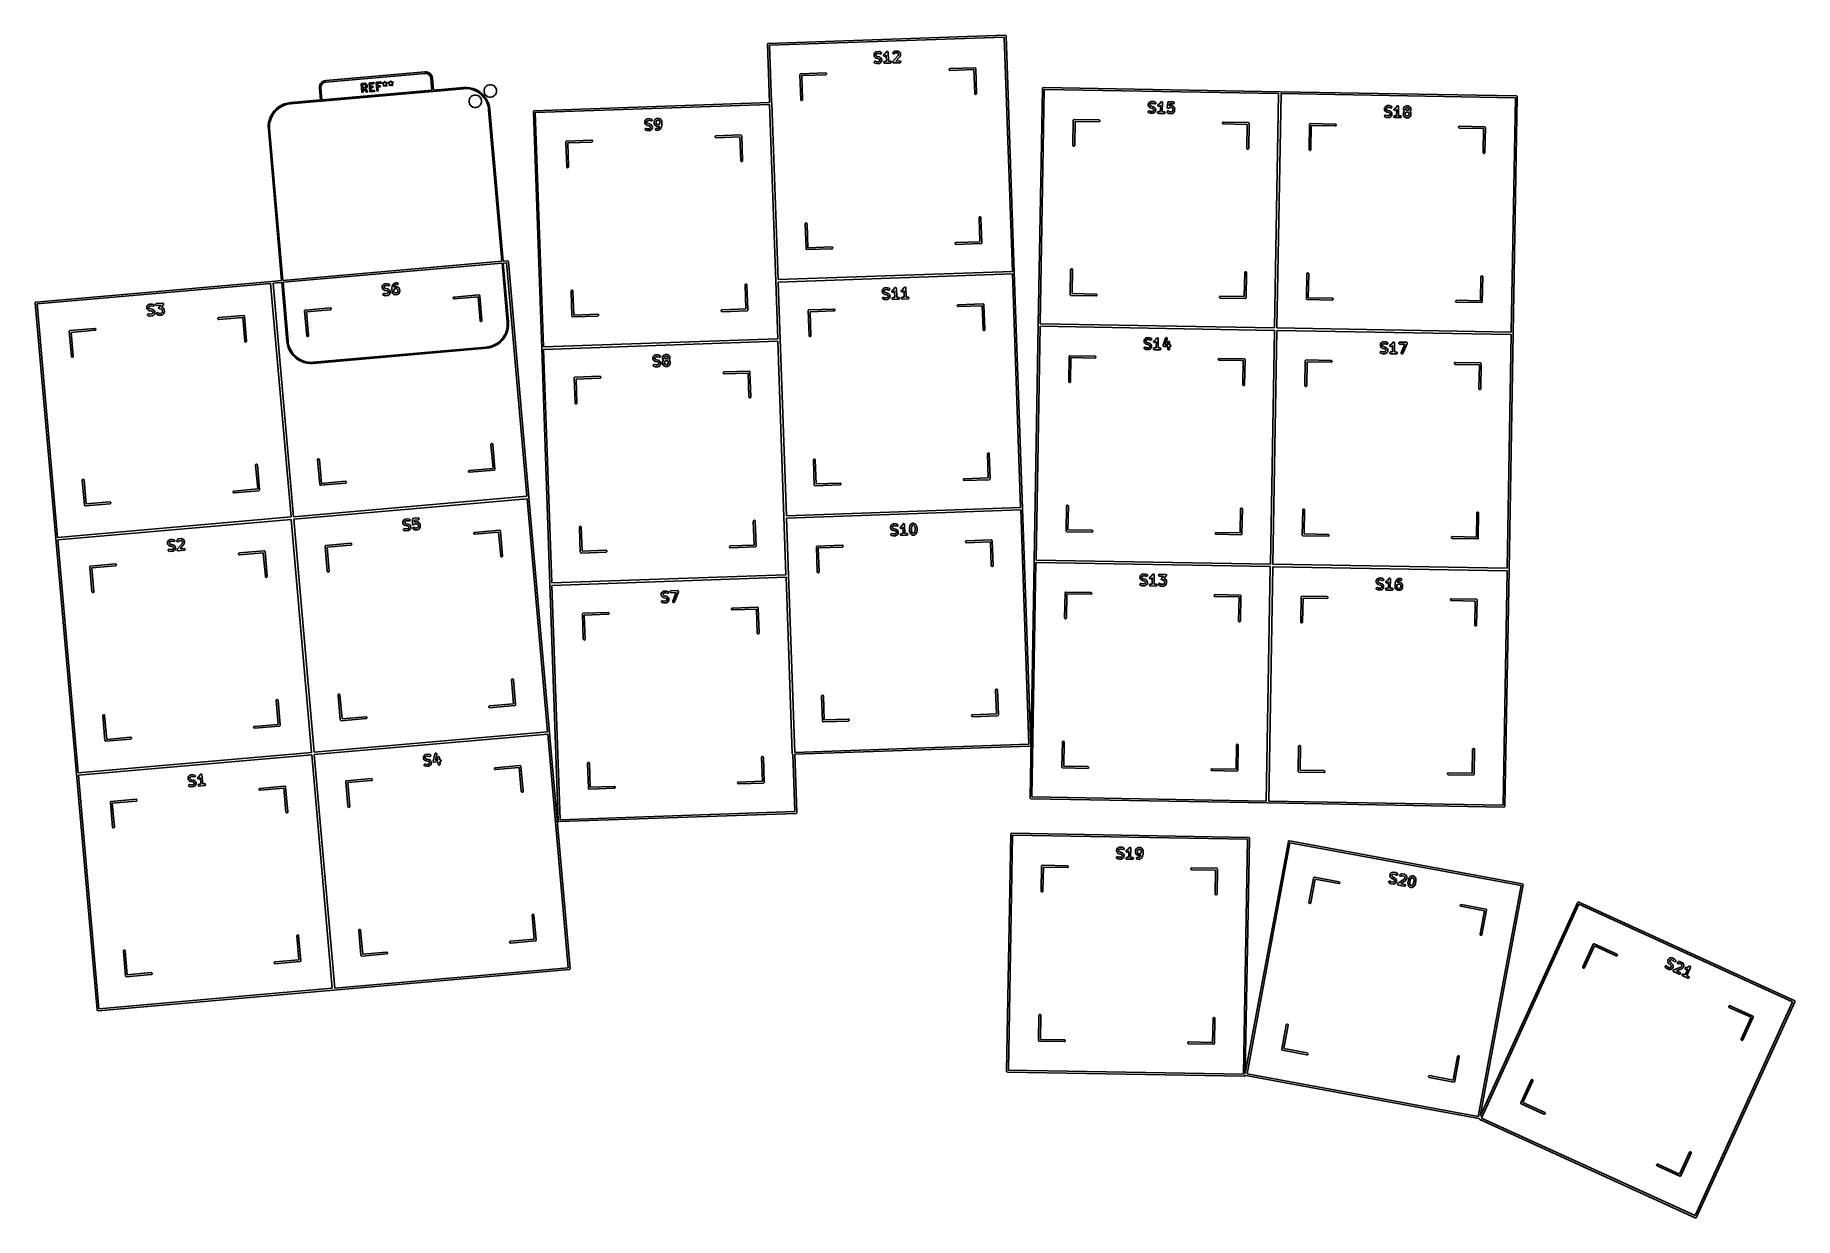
# Model space of a CAD drawing. Header units: inches. Extents: x 3.87 to 9.44, y -6.64 to -2.9.
import ezdxf

# ---------------------------------------------------------------- set-up
doc = ezdxf.new("R2010")
doc.units = ezdxf.units.IN
doc.header["$MEASUREMENT"] = 0
doc.layers.add('Dwgs.User', color=9, linetype='CONTINUOUS', true_color=0xc2c2c2)

msp = doc.modelspace()

# ---------------------------------------------------------------- linework, layer by layer
at = {"layer": 'Dwgs.User', "linetype": 'CONTINUOUS'}
for p, q in [((6.1872, -2.9301), (6.1873, -2.9295)), ((6.1937, -3.114), (6.1872, -2.9301)), ((6.1873, -2.9295), (6.1877, -2.9284)), ((6.1877, -2.9284), (6.1885, -2.9276)), ((6.1885, -2.9276), (6.1895, -2.9271)), ((6.1895, -2.9271), (6.1901, -2.927)), ((6.1901, -2.927), (6.9396, -2.9009)), ((6.9369, -2.9069), (6.1933, -2.9328)), ((6.1933, -2.9328), (6.1996, -3.1141)), ((6.5332, -2.9532), (6.5407, -2.9529)), ((6.5407, -2.9529), (6.541, -2.9529)), ((6.541, -2.9529), (6.5411, -2.9529)), ((6.5411, -2.9529), (6.5412, -2.9529)), ((6.5412, -2.9529), (6.5413, -2.9529)), ((6.5413, -2.9529), (6.5414, -2.953)), ((6.5414, -2.953), (6.5417, -2.953)), ((6.5638, -2.9534), (6.5641, -2.953)), ((6.5641, -2.953), (6.5644, -2.9528)), ((6.5644, -2.9528), (6.5646, -2.9526)), ((6.5646, -2.9526), (6.5648, -2.9525)), ((6.5648, -2.9525), (6.5651, -2.9523)), ((6.5651, -2.9523), (6.5654, -2.9522)), ((6.5654, -2.9522), (6.5656, -2.9521)), ((6.5656, -2.9521), (6.5659, -2.9521)), ((6.5659, -2.9521), (6.5662, -2.952)), ((6.5662, -2.952), (6.5665, -2.9521)), ((6.5665, -2.9521), (6.5668, -2.9521)), ((6.5668, -2.9521), (6.567, -2.9522)), ((6.567, -2.9522), (6.5673, -2.9522)), ((6.5673, -2.9522), (6.5676, -2.9524)), ((6.5676, -2.9524), (6.5679, -2.9525)), ((6.5679, -2.9525), (6.5681, -2.9527)), ((6.5681, -2.9527), (6.5683, -2.9528)), ((6.5683, -2.9528), (6.5685, -2.953)), ((6.5874, -2.9531), (6.5904, -2.9515)), ((6.5904, -2.9515), (6.5909, -2.9513)), ((6.5909, -2.9513), (6.591, -2.9512)), ((6.591, -2.9512), (6.5911, -2.9512)), ((6.5911, -2.9512), (6.5917, -2.9511)), ((6.5917, -2.9511), (6.5992, -2.9509)), ((6.5992, -2.9509), (6.5997, -2.9509)), ((6.5997, -2.9509), (6.5998, -2.9509)), ((6.5998, -2.9509), (6.6, -2.9509)), ((6.6, -2.9509), (6.6005, -2.9511)), ((6.6005, -2.9511), (6.6036, -2.9525)), ((6.6036, -2.9525), (6.6038, -2.9527)), ((6.6038, -2.9527), (6.6039, -2.9527)), ((6.6039, -2.9527), (6.604, -2.9528)), ((6.604, -2.9528), (6.6041, -2.9528)), ((6.6041, -2.9528), (6.6041, -2.9529)), ((6.6041, -2.9529), (6.6043, -2.9531)), ((6.9628, -3.6486), (6.9369, -2.9069)), ((6.9396, -2.9009), (6.9402, -2.9009)), ((6.9402, -2.9009), (6.9413, -2.9013)), ((6.9413, -2.9013), (6.9414, -2.9014)), ((6.9414, -2.9014), (6.9421, -2.9021)), ((6.9421, -2.9021), (6.9426, -2.9031)), ((6.9426, -2.9031), (6.9427, -2.9037)), ((6.9427, -2.9037), (6.9688, -3.6513)), ((6.5246, -2.9619), (6.5247, -2.9618)), ((6.5246, -2.9624), (6.5246, -2.9619)), ((6.5247, -2.9654), (6.5246, -2.9624)), ((6.5247, -2.9616), (6.5249, -2.9611)), ((6.5247, -2.9618), (6.5247, -2.9616)), ((6.5248, -2.966), (6.5247, -2.9654)), ((6.5248, -2.9661), (6.5248, -2.966)), ((6.5248, -2.9662), (6.5248, -2.9661)), ((6.525, -2.9667), (6.5248, -2.9662)), ((6.5249, -2.9611), (6.5262, -2.958)), ((6.5267, -2.9697), (6.525, -2.9667)), ((6.5254, -2.986), (6.5258, -2.9849)), ((6.5256, -2.9872), (6.5254, -2.986)), ((6.5261, -2.9882), (6.5256, -2.9872)), ((6.5258, -2.9849), (6.5265, -2.984)), ((6.527, -2.9889), (6.5261, -2.9882)), ((6.5262, -2.958), (6.5264, -2.9578)), ((6.5264, -2.9577), (6.5265, -2.9576)), ((6.5264, -2.9578), (6.5264, -2.9577)), ((6.5265, -2.9576), (6.5265, -2.9575)), ((6.5265, -2.9575), (6.5266, -2.9575)), ((6.5265, -2.984), (6.5275, -2.9835)), ((6.5266, -2.9575), (6.5268, -2.9573)), ((6.5268, -2.9699), (6.5267, -2.9697)), ((6.5268, -2.9573), (6.5282, -2.9557)), ((6.5268, -2.97), (6.5268, -2.9699)), ((6.5269, -2.9701), (6.5268, -2.97)), ((6.527, -2.9702), (6.5269, -2.9701)), ((6.5272, -2.9704), (6.527, -2.9702)), ((6.527, -2.9702), (6.527, -2.9702)), ((6.5275, -2.9891), (6.527, -2.9889)), ((6.5288, -2.9719), (6.5272, -2.9704)), ((6.5275, -2.9835), (6.5286, -2.9834)), ((6.5321, -2.9905), (6.5275, -2.9891)), ((6.5282, -2.9557), (6.5284, -2.9555)), ((6.5284, -2.9555), (6.5285, -2.9555)), ((6.5285, -2.9555), (6.5286, -2.9554)), ((6.5286, -2.9554), (6.5287, -2.9553)), ((6.5286, -2.9834), (6.5292, -2.9835)), ((6.5287, -2.9553), (6.529, -2.9551)), ((6.5287, -2.9553), (6.5287, -2.9553)), ((6.529, -2.9721), (6.5288, -2.9719)), ((6.529, -2.9551), (6.5319, -2.9535)), ((6.5291, -2.9721), (6.529, -2.9721)), ((6.5292, -2.9722), (6.5291, -2.9721)), ((6.5293, -2.9723), (6.5292, -2.9722)), ((6.5292, -2.9722), (6.5292, -2.9722)), ((6.5292, -2.9835), (6.5333, -2.9847)), ((6.5296, -2.9724), (6.5293, -2.9723)), ((6.5326, -2.9738), (6.5296, -2.9724)), ((6.5314, -2.9609), (6.5305, -2.9629)), ((6.5305, -2.9629), (6.5306, -2.9645)), ((6.5306, -2.9645), (6.5316, -2.9664)), ((6.5322, -2.9601), (6.5314, -2.9609)), ((6.5316, -2.9664), (6.5325, -2.9672)), ((6.5319, -2.9535), (6.5324, -2.9533)), ((6.5324, -2.9905), (6.5321, -2.9905)), ((6.5341, -2.959), (6.5322, -2.9601)), ((6.5324, -2.9533), (6.5325, -2.9533)), ((6.5324, -2.9906), (6.5324, -2.9905)), ((6.5326, -2.9906), (6.5324, -2.9906)), ((6.5325, -2.9533), (6.5326, -2.9532)), ((6.5325, -2.9672), (6.5348, -2.9683)), ((6.5326, -2.9532), (6.5332, -2.9532)), ((6.5327, -2.9738), (6.5326, -2.9738)), ((6.5327, -2.9906), (6.5326, -2.9906)), ((6.5329, -2.9739), (6.5327, -2.9738)), ((6.5327, -2.9738), (6.5327, -2.9738)), ((6.533, -2.9906), (6.5327, -2.9906)), ((6.5327, -2.9906), (6.5327, -2.9906)), ((6.5332, -2.974), (6.5329, -2.9739)), ((6.5405, -2.9903), (6.533, -2.9906)), ((6.539, -2.9752), (6.5332, -2.974)), ((6.5332, -2.974), (6.5332, -2.974)), ((6.5332, -2.974), (6.5332, -2.974)), ((6.5333, -2.9847), (6.5396, -2.9845)), ((6.5404, -2.9588), (6.5341, -2.959)), ((6.5348, -2.9683), (6.5405, -2.9695)), ((6.5413, -2.9763), (6.539, -2.9752)), ((6.5396, -2.9845), (6.5415, -2.9834)), ((6.5445, -2.96), (6.5404, -2.9588)), ((6.5405, -2.9695), (6.5406, -2.9695)), ((6.5411, -2.9903), (6.5405, -2.9903)), ((6.5406, -2.9695), (6.5406, -2.9695)), ((6.5406, -2.9695), (6.5408, -2.9696)), ((6.5408, -2.9696), (6.5411, -2.9697)), ((6.5411, -2.9697), (6.5411, -2.9697)), ((6.5411, -2.9697), (6.5411, -2.9697)), ((6.5411, -2.9697), (6.5442, -2.9711)), ((6.5412, -2.9902), (6.5411, -2.9903)), ((6.5413, -2.9902), (6.5412, -2.9902)), ((6.5421, -2.9771), (6.5413, -2.9763)), ((6.5418, -2.99), (6.5413, -2.9902)), ((6.5415, -2.9834), (6.5423, -2.9826)), ((6.5417, -2.953), (6.5462, -2.9544)), ((6.5448, -2.9884), (6.5418, -2.99)), ((6.5432, -2.979), (6.5421, -2.9771)), ((6.5423, -2.9826), (6.5432, -2.9806)), ((6.5432, -2.9806), (6.5432, -2.979)), ((6.5442, -2.9711), (6.5444, -2.9713)), ((6.5444, -2.9713), (6.5445, -2.9713)), ((6.5451, -2.9601), (6.5445, -2.96)), ((6.5445, -2.9713), (6.5446, -2.9713)), ((6.5446, -2.9713), (6.5447, -2.9714)), ((6.5447, -2.9714), (6.5447, -2.9715)), ((6.5447, -2.9715), (6.545, -2.9716)), ((6.545, -2.9882), (6.5448, -2.9884)), ((6.545, -2.9716), (6.5465, -2.9731)), ((6.5451, -2.9882), (6.545, -2.9882)), ((6.5462, -2.96), (6.5451, -2.9601)), ((6.5452, -2.9881), (6.5451, -2.9882)), ((6.5453, -2.9881), (6.5452, -2.9881)), ((6.5455, -2.9878), (6.5453, -2.988)), ((6.5453, -2.988), (6.5453, -2.9881)), ((6.547, -2.9862), (6.5455, -2.9878)), ((6.5462, -2.9544), (6.5467, -2.9546)), ((6.5473, -2.9595), (6.5462, -2.96)), ((6.5465, -2.9731), (6.5467, -2.9733)), ((6.5467, -2.9546), (6.5476, -2.9553)), ((6.5467, -2.9733), (6.5468, -2.9733)), ((6.5468, -2.9733), (6.5468, -2.9734)), ((6.5468, -2.9734), (6.5469, -2.9735)), ((6.5469, -2.9735), (6.5469, -2.9736)), ((6.5469, -2.9736), (6.5471, -2.9738)), ((6.5471, -2.986), (6.547, -2.9862)), ((6.5471, -2.9738), (6.5487, -2.9768)), ((6.5472, -2.986), (6.5471, -2.986)), ((6.5473, -2.9859), (6.5472, -2.986)), ((6.548, -2.9586), (6.5473, -2.9595)), ((6.5475, -2.9855), (6.5473, -2.9857)), ((6.5473, -2.9857), (6.5473, -2.9858)), ((6.5473, -2.9858), (6.5473, -2.9859)), ((6.5489, -2.9824), (6.5475, -2.9855)), ((6.5476, -2.9553), (6.5482, -2.9563)), ((6.5483, -2.9575), (6.548, -2.9586)), ((6.5482, -2.9563), (6.5483, -2.9575)), ((6.5487, -2.9768), (6.5489, -2.9773)), ((6.5489, -2.9773), (6.5489, -2.9774)), ((6.5489, -2.9774), (6.549, -2.9775)), ((6.5491, -2.9819), (6.5489, -2.9824)), ((6.549, -2.9775), (6.5491, -2.9781)), ((6.5491, -2.9781), (6.5492, -2.9811)), ((6.5492, -2.9811), (6.5491, -2.9817)), ((6.5491, -2.9817), (6.5491, -2.9818)), ((6.5491, -2.9818), (6.5491, -2.9819)), ((6.5547, -2.964), (6.555, -2.9629)), ((6.5548, -2.9652), (6.5547, -2.964)), ((6.5554, -2.9662), (6.5548, -2.9652)), ((6.555, -2.9629), (6.5557, -2.962)), ((6.5562, -2.9669), (6.5554, -2.9662)), ((6.5555, -2.9863), (6.5559, -2.9852)), ((6.5555, -2.9874), (6.5555, -2.9863)), ((6.556, -2.9885), (6.5555, -2.9874)), ((6.5557, -2.962), (6.5562, -2.9617)), ((6.5559, -2.9852), (6.5567, -2.9844)), ((6.5569, -2.9893), (6.556, -2.9885)), ((6.5562, -2.9617), (6.5587, -2.9603)), ((6.5574, -2.9672), (6.5562, -2.9669)), ((6.5567, -2.9844), (6.5577, -2.9839)), ((6.5579, -2.9897), (6.5569, -2.9893)), ((6.5585, -2.9671), (6.5574, -2.9672)), ((6.5577, -2.9839), (6.5583, -2.9838)), ((6.5585, -2.9897), (6.5579, -2.9897)), ((6.5583, -2.9838), (6.5643, -2.9836)), ((6.559, -2.9669), (6.5585, -2.9671)), ((6.5765, -2.9891), (6.5585, -2.9897)), ((6.5587, -2.9603), (6.5611, -2.9578)), ((6.562, -2.9653), (6.559, -2.9669)), ((6.5611, -2.9578), (6.5638, -2.9534)), ((6.5622, -2.9651), (6.562, -2.9653)), ((6.5623, -2.9651), (6.5622, -2.9651)), ((6.5624, -2.965), (6.5623, -2.9651)), ((6.5625, -2.9649), (6.5624, -2.965)), ((6.5627, -2.9647), (6.5625, -2.9649)), ((6.5625, -2.9649), (6.5625, -2.9649)), ((6.5636, -2.9637), (6.5627, -2.9647)), ((6.5643, -2.9836), (6.5636, -2.9637)), ((6.5638, -2.9534), (6.5638, -2.9534)), ((6.5638, -2.9534), (6.5638, -2.9534)), ((6.5638, -2.9534), (6.5638, -2.9534)), ((6.5685, -2.953), (6.5687, -2.9532)), ((6.5687, -2.9532), (6.5688, -2.9535)), ((6.5688, -2.9535), (6.569, -2.9537)), ((6.569, -2.9537), (6.5691, -2.954)), ((6.5691, -2.954), (6.5692, -2.9543)), ((6.5692, -2.9543), (6.5692, -2.9549)), ((6.5692, -2.9549), (6.5692, -2.9549)), ((6.5692, -2.9549), (6.5692, -2.9549)), ((6.5692, -2.9549), (6.5692, -2.9549)), ((6.5692, -2.9549), (6.5702, -2.9834)), ((6.5702, -2.9834), (6.5763, -2.9832)), ((6.5763, -2.9832), (6.5769, -2.9832)), ((6.5771, -2.989), (6.5765, -2.9891)), ((6.5769, -2.9832), (6.5779, -2.9836)), ((6.5781, -2.9885), (6.5771, -2.989)), ((6.5779, -2.9836), (6.5788, -2.9844)), ((6.5789, -2.9877), (6.5781, -2.9885)), ((6.5788, -2.9844), (6.5793, -2.9855)), ((6.5793, -2.9866), (6.5789, -2.9877)), ((6.5793, -2.9855), (6.5793, -2.9866)), ((6.584, -2.9853), (6.5842, -2.9847)), ((6.584, -2.9864), (6.584, -2.9853)), ((6.5843, -2.9872), (6.584, -2.9864)), ((6.5842, -2.9847), (6.5844, -2.9842)), ((6.5845, -2.9875), (6.5843, -2.9872)), ((6.5844, -2.9842), (6.5847, -2.9838)), ((6.5845, -2.9568), (6.5849, -2.9557)), ((6.5845, -2.9579), (6.5845, -2.9568)), ((6.585, -2.959), (6.5845, -2.9579)), ((6.5853, -2.9883), (6.5845, -2.9875)), ((6.5847, -2.9838), (6.6016, -2.9656)), ((6.5849, -2.9557), (6.5852, -2.9552)), ((6.5858, -2.9597), (6.585, -2.959)), ((6.5852, -2.9552), (6.5867, -2.9537)), ((6.5861, -2.9886), (6.5853, -2.9883)), ((6.5869, -2.9601), (6.5858, -2.9597)), ((6.5864, -2.9887), (6.5861, -2.9886)), ((6.587, -2.9887), (6.5864, -2.9887)), ((6.5867, -2.9537), (6.5869, -2.9535)), ((6.5869, -2.9535), (6.5869, -2.9534)), ((6.5869, -2.9534), (6.587, -2.9534)), ((6.5881, -2.9601), (6.5869, -2.9601)), ((6.587, -2.9534), (6.5871, -2.9533)), ((6.6065, -2.988), (6.587, -2.9887)), ((6.5871, -2.9533), (6.5872, -2.9533)), ((6.5872, -2.9533), (6.5874, -2.9531)), ((6.5891, -2.9596), (6.5881, -2.9601)), ((6.5895, -2.9592), (6.5891, -2.9596)), ((6.5907, -2.958), (6.5895, -2.9592)), ((6.5926, -2.957), (6.5907, -2.958)), ((6.5987, -2.9568), (6.5926, -2.957)), ((6.6064, -2.9692), (6.5939, -2.9826)), ((6.5939, -2.9826), (6.6063, -2.9821)), ((6.6007, -2.9577), (6.5987, -2.9568)), ((6.6015, -2.9585), (6.6007, -2.9577)), ((6.6026, -2.9604), (6.6015, -2.9585)), ((6.6016, -2.9656), (6.6026, -2.9622)), ((6.6026, -2.9622), (6.6026, -2.9604)), ((6.6043, -2.9531), (6.6059, -2.9545)), ((6.6059, -2.9545), (6.6061, -2.9547)), ((6.6061, -2.9547), (6.6061, -2.9548)), ((6.6061, -2.9548), (6.6062, -2.9549)), ((6.6062, -2.9549), (6.6063, -2.9549)), ((6.6063, -2.9549), (6.6063, -2.955)), ((6.6063, -2.955), (6.6065, -2.9552)), ((6.6063, -2.9821), (6.6068, -2.9822)), ((6.6068, -2.9687), (6.6064, -2.9692)), ((6.6065, -2.9552), (6.6081, -2.9582)), ((6.607, -2.988), (6.6065, -2.988)), ((6.6069, -2.9685), (6.6068, -2.9686)), ((6.6068, -2.9686), (6.6068, -2.9687)), ((6.6068, -2.9822), (6.6079, -2.9826)), ((6.6071, -2.968), (6.6069, -2.9685)), ((6.6081, -2.9875), (6.607, -2.988)), ((6.6084, -2.9634), (6.6071, -2.968)), ((6.6079, -2.9826), (6.6088, -2.9834)), ((6.6081, -2.9582), (6.6083, -2.9587)), ((6.6089, -2.9866), (6.6081, -2.9875)), ((6.6083, -2.9587), (6.6083, -2.9588)), ((6.6083, -2.9588), (6.6084, -2.9589)), ((6.6084, -2.9589), (6.6084, -2.9595)), ((6.6084, -2.9595), (6.6085, -2.9625)), ((6.6085, -2.9631), (6.6084, -2.9634)), ((6.6085, -2.9625), (6.6085, -2.9628)), ((6.6085, -2.9628), (6.6085, -2.9629)), ((6.6085, -2.9629), (6.6085, -2.963)), ((6.6085, -2.963), (6.6085, -2.9631)), ((6.6085, -2.9631), (6.6085, -2.9631)), ((6.6088, -2.9834), (6.6092, -2.9844)), ((6.6093, -2.9856), (6.6089, -2.9866)), ((6.6092, -2.9844), (6.6093, -2.9856)), ((6.7623, -3.0089), (6.7627, -3.0078)), ((6.7627, -3.0078), (6.7634, -3.007)), ((6.7634, -3.007), (6.7645, -3.0065)), ((6.7645, -3.0065), (6.7651, -3.0064)), ((6.7651, -3.0064), (6.8438, -3.0037)), ((6.8438, -3.0037), (6.8443, -3.0037)), ((6.8443, -3.0037), (6.8454, -3.0041)), ((6.8454, -3.0041), (6.8463, -3.0049)), ((6.8463, -3.0049), (6.8467, -3.006)), ((6.8467, -3.006), (6.8468, -3.0065)), ((6.8468, -3.0065), (6.8496, -3.0852)), ((4.7684, -3.0683), (4.7686, -3.0634)), ((4.7686, -3.0634), (4.7698, -3.0586)), ((4.7698, -3.0586), (4.7721, -3.0541)), ((4.7721, -3.0541), (4.7753, -3.0503)), ((4.774, -3.0612), (4.7732, -3.0657)), ((4.7759, -3.0571), (4.774, -3.0612)), ((4.7753, -3.0503), (4.7792, -3.0473)), ((4.7788, -3.0536), (4.7759, -3.0571)), ((4.7825, -3.051), (4.7788, -3.0536)), ((4.7792, -3.0473), (4.7837, -3.0453)), ((4.7868, -3.0495), (4.7825, -3.051)), ((4.7837, -3.0453), (4.7886, -3.0443)), ((4.789, -3.0493), (4.7868, -3.0495)), ((4.7886, -3.0443), (5.1022, -3.0169)), ((4.7886, -3.0443), (4.7886, -3.0443)), ((4.7886, -3.0443), (4.7886, -3.0443)), ((5.1026, -3.0219), (4.789, -3.0493)), ((4.789, -3.0493), (4.789, -3.0493)), ((4.901, -3.0559), (4.9011, -3.0552)), ((4.9032, -3.0808), (4.901, -3.0559)), ((4.9011, -3.0552), (4.9021, -3.054)), ((4.9021, -3.054), (4.9028, -3.0538)), ((4.9021, -3.054), (4.9021, -3.054)), ((4.9028, -3.0538), (4.9123, -3.0529)), ((4.9122, -3.057), (4.9052, -3.0576)), ((4.9052, -3.0576), (4.906, -3.0666)), ((4.9139, -3.0576), (4.9122, -3.057)), ((4.9123, -3.0529), (4.9124, -3.0529)), ((4.9124, -3.0529), (4.9125, -3.0529)), ((4.9125, -3.0529), (4.9128, -3.053)), ((4.9128, -3.053), (4.9131, -3.053)), ((4.9131, -3.053), (4.9131, -3.053)), ((4.9131, -3.053), (4.9132, -3.0531)), ((4.9132, -3.0531), (4.9157, -3.054)), ((4.9147, -3.0583), (4.9139, -3.0576)), ((4.9146, -3.065), (4.9153, -3.0643)), ((4.9157, -3.0599), (4.9147, -3.0583)), ((4.9153, -3.0643), (4.9159, -3.0625)), ((4.9157, -3.054), (4.916, -3.0542)), ((4.9159, -3.0625), (4.9157, -3.0599)), ((4.916, -3.0542), (4.9163, -3.0544)), ((4.9163, -3.0544), (4.9176, -3.0555)), ((4.9176, -3.0555), (4.9178, -3.0557)), ((4.9178, -3.0557), (4.918, -3.0559)), ((4.918, -3.0559), (4.9194, -3.0582)), ((4.9198, -3.0635), (4.9189, -3.066)), ((4.9194, -3.0582), (4.9194, -3.0583)), ((4.9194, -3.0583), (4.9194, -3.0583)), ((4.9194, -3.0583), (4.9195, -3.0586)), ((4.9195, -3.0586), (4.9196, -3.0589)), ((4.9196, -3.0589), (4.9196, -3.059)), ((4.9196, -3.059), (4.9197, -3.0591)), ((4.9197, -3.0591), (4.92, -3.0626)), ((4.9199, -3.0634), (4.9198, -3.0635)), ((4.92, -3.0628), (4.9199, -3.0631)), ((4.9199, -3.0631), (4.9199, -3.0634)), ((4.9199, -3.0634), (4.9199, -3.0634)), ((4.92, -3.0626), (4.92, -3.0627)), ((4.92, -3.0627), (4.92, -3.0628)), ((4.9259, -3.0538), (4.926, -3.053)), ((4.9281, -3.0787), (4.9259, -3.0538)), ((4.926, -3.053), (4.927, -3.0518)), ((4.927, -3.0518), (4.9277, -3.0516)), ((4.927, -3.0518), (4.927, -3.0518)), ((4.9277, -3.0516), (4.9396, -3.0505)), ((4.94, -3.0545), (4.9301, -3.0554)), ((4.9301, -3.0554), (4.9308, -3.0633)), ((4.9308, -3.0633), (4.9371, -3.0627)), ((4.9371, -3.0627), (4.9379, -3.0628)), ((4.9379, -3.0628), (4.939, -3.0638)), ((4.939, -3.0638), (4.9392, -3.0653)), ((4.9396, -3.0505), (4.9404, -3.0506)), ((4.9407, -3.0543), (4.94, -3.0545)), ((4.9404, -3.0506), (4.9416, -3.0516)), ((4.9417, -3.0531), (4.9407, -3.0543)), ((4.9416, -3.0516), (4.9417, -3.0531)), ((4.9485, -3.051), (4.9495, -3.0498)), ((4.9485, -3.0518), (4.9485, -3.051)), ((4.9506, -3.0767), (4.9485, -3.0518)), ((4.9495, -3.0498), (4.9503, -3.0496)), ((4.9495, -3.0498), (4.9495, -3.0498)), ((4.9503, -3.0496), (4.9621, -3.0486)), ((4.9625, -3.0526), (4.9526, -3.0534)), ((4.9526, -3.0534), (4.9533, -3.0613)), ((4.9533, -3.0613), (4.9596, -3.0607)), ((4.9596, -3.0607), (4.9604, -3.0608)), ((4.9604, -3.0608), (4.9616, -3.0618)), ((4.9617, -3.0633), (4.9607, -3.0645)), ((4.9616, -3.0618), (4.9617, -3.0633)), ((4.9621, -3.0486), (4.9629, -3.0487)), ((4.9632, -3.0523), (4.9625, -3.0526)), ((4.9629, -3.0487), (4.9641, -3.0496)), ((4.9642, -3.0512), (4.9632, -3.0523)), ((4.9641, -3.0496), (4.9642, -3.0512)), ((4.9678, -3.0537), (4.9682, -3.0522)), ((4.9685, -3.0551), (4.9678, -3.0537)), ((4.9682, -3.0522), (4.9695, -3.0515)), ((4.9692, -3.0554), (4.9685, -3.0551)), ((4.9728, -3.0565), (4.9692, -3.0554)), ((4.9695, -3.0515), (4.9703, -3.0516)), ((4.9703, -3.0516), (4.9736, -3.0526)), ((4.9708, -3.0601), (4.971, -3.0594)), ((4.9711, -3.0616), (4.9708, -3.0601)), ((4.971, -3.0594), (4.9728, -3.0565)), ((4.9724, -3.0624), (4.9711, -3.0616)), ((4.9739, -3.062), (4.9724, -3.0624)), ((4.9734, -3.0496), (4.9735, -3.0488)), ((4.9736, -3.0526), (4.9734, -3.0496)), ((4.9735, -3.0488), (4.9744, -3.0477)), ((4.9744, -3.0615), (4.9739, -3.062)), ((4.9744, -3.0477), (4.976, -3.0475)), ((4.9762, -3.0587), (4.9744, -3.0615)), ((4.976, -3.0475), (4.9771, -3.0485)), ((4.9784, -3.0611), (4.9762, -3.0587)), ((4.9771, -3.0485), (4.9774, -3.0493)), ((4.9774, -3.0493), (4.9776, -3.0522)), ((4.9776, -3.0522), (4.9807, -3.0507)), ((4.979, -3.0616), (4.9784, -3.0611)), ((4.9805, -3.0617), (4.979, -3.0616)), ((4.9825, -3.0543), (4.9791, -3.056)), ((4.9791, -3.056), (4.9813, -3.0585)), ((4.9817, -3.0607), (4.9805, -3.0617)), ((4.9807, -3.0507), (4.9815, -3.0505)), ((4.9813, -3.0585), (4.9817, -3.0591)), ((4.9815, -3.0505), (4.9829, -3.0509)), ((4.9817, -3.0591), (4.9817, -3.0607)), ((4.9831, -3.0538), (4.9825, -3.0543)), ((4.9829, -3.0509), (4.9836, -3.0523)), ((4.9836, -3.0523), (4.9831, -3.0538)), ((4.9867, -3.052), (4.9872, -3.0506)), ((4.9875, -3.0534), (4.9867, -3.052)), ((4.9872, -3.0506), (4.9885, -3.0499)), ((4.9881, -3.0538), (4.9875, -3.0534)), ((4.9918, -3.0549), (4.9881, -3.0538)), ((4.9885, -3.0499), (4.9893, -3.0499)), ((4.9893, -3.0499), (4.9926, -3.0509)), ((4.9897, -3.0584), (4.99, -3.0577)), ((4.9901, -3.0599), (4.9897, -3.0584)), ((4.99, -3.0577), (4.9918, -3.0549)), ((4.9914, -3.0607), (4.9901, -3.0599)), ((4.9929, -3.0604), (4.9914, -3.0607)), ((4.9923, -3.0479), (4.9924, -3.0472)), ((4.9926, -3.0509), (4.9923, -3.0479)), ((4.9924, -3.0472), (4.9934, -3.046)), ((4.9934, -3.0598), (4.9929, -3.0604)), ((4.9934, -3.046), (4.9949, -3.0459)), ((4.9951, -3.057), (4.9934, -3.0598)), ((4.9949, -3.0459), (4.9961, -3.0468)), ((4.9973, -3.0595), (4.9951, -3.057)), ((4.9961, -3.0468), (4.9963, -3.0476)), ((4.9963, -3.0476), (4.9966, -3.0506)), ((4.9966, -3.0506), (4.9997, -3.049)), ((4.998, -3.0599), (4.9973, -3.0595)), ((4.9995, -3.06), (4.998, -3.0599)), ((5.0015, -3.0526), (4.9981, -3.0543)), ((4.9981, -3.0543), (5.0003, -3.0568)), ((5.0006, -3.059), (4.9995, -3.06)), ((4.9997, -3.049), (5.0004, -3.0488)), ((5.0003, -3.0568), (5.0007, -3.0575)), ((5.0004, -3.0488), (5.0019, -3.0493)), ((5.0007, -3.0575), (5.0006, -3.059)), ((5.0021, -3.0521), (5.0015, -3.0526)), ((5.0019, -3.0493), (5.0026, -3.0507)), ((5.0026, -3.0507), (5.0021, -3.0521)), ((5.1022, -3.0169), (5.1072, -3.017)), ((5.1022, -3.0169), (5.1022, -3.0169)), ((5.1022, -3.0169), (5.1022, -3.0169)), ((5.1022, -3.0169), (5.1022, -3.0169)), ((5.1022, -3.0169), (5.1022, -3.0169)), ((5.1049, -3.0217), (5.1026, -3.0219)), ((5.1026, -3.0219), (5.1026, -3.0219)), ((5.1026, -3.0219), (5.1026, -3.0219)), ((5.1093, -3.0224), (5.1049, -3.0217)), ((5.1072, -3.017), (5.112, -3.0182)), ((5.1134, -3.0244), (5.1093, -3.0224)), ((5.112, -3.0182), (5.1164, -3.0205)), ((5.1169, -3.0273), (5.1134, -3.0244)), ((5.1164, -3.0205), (5.1202, -3.0237)), ((5.1195, -3.031), (5.1169, -3.0273)), ((5.121, -3.0352), (5.1195, -3.031)), ((5.1202, -3.0237), (5.1232, -3.0276)), ((5.1212, -3.0375), (5.121, -3.0352)), ((5.1247, -3.0751), (5.1212, -3.0375)), ((5.1212, -3.0375), (5.1212, -3.0375)), ((5.1212, -3.0375), (5.1212, -3.0375)), ((5.1232, -3.0276), (5.1252, -3.0322)), ((5.1252, -3.0322), (5.1262, -3.037)), ((5.1262, -3.037), (5.1262, -3.037)), ((5.1262, -3.037), (5.1297, -3.0747)), ((5.2936, -3.0653), (5.2973, -3.0616)), ((5.2973, -3.0616), (5.3018, -3.059)), ((5.3018, -3.059), (5.3068, -3.0577)), ((5.3068, -3.0577), (5.312, -3.0577)), ((5.312, -3.0577), (5.317, -3.059)), ((5.317, -3.059), (5.3215, -3.0616)), ((5.3215, -3.0616), (5.3251, -3.0653)), ((6.2901, -3.0254), (6.2905, -3.0243)), ((6.2901, -3.026), (6.2901, -3.0254)), ((6.2928, -3.1047), (6.2901, -3.026)), ((6.2905, -3.0243), (6.2913, -3.0235)), ((6.2913, -3.0235), (6.2923, -3.023)), ((6.2923, -3.023), (6.2929, -3.0229)), ((6.2929, -3.0229), (6.3716, -3.0202)), ((6.3718, -3.0261), (6.2961, -3.0287)), ((6.2961, -3.0287), (6.2987, -3.1045)), ((6.3716, -3.0202), (6.3722, -3.0202)), ((6.3724, -3.026), (6.3718, -3.0261)), ((6.3722, -3.0202), (6.3733, -3.0206)), ((6.3734, -3.0255), (6.3724, -3.026)), ((6.3733, -3.0206), (6.3741, -3.0214)), ((6.3742, -3.0247), (6.3734, -3.0255)), ((6.3741, -3.0214), (6.3746, -3.0225)), ((6.3746, -3.0236), (6.3742, -3.0247)), ((6.3746, -3.0225), (6.3746, -3.0236)), ((6.7623, -3.0101), (6.7623, -3.0089)), ((6.7628, -3.0111), (6.7623, -3.0101)), ((6.7636, -3.0119), (6.7628, -3.0111)), ((6.7647, -3.0123), (6.7636, -3.0119)), ((6.7653, -3.0123), (6.7647, -3.0123)), ((6.841, -3.0097), (6.7653, -3.0123)), ((6.8437, -3.0854), (6.841, -3.0097)), ((4.6481, -3.1227), (4.6573, -3.1186)), ((4.6573, -3.1186), (4.667, -3.1158)), ((4.6725, -3.1186), (4.6632, -3.1207)), ((4.667, -3.1158), (4.6769, -3.1143)), ((4.6773, -3.1182), (4.6725, -3.1186)), ((4.6769, -3.1143), (4.7717, -3.106)), ((4.6769, -3.1143), (4.6769, -3.1143)), ((4.7733, -3.1098), (4.6773, -3.1182)), ((4.6773, -3.1182), (4.6773, -3.1182)), ((4.7717, -3.106), (4.7684, -3.0683)), ((4.7684, -3.0683), (4.7684, -3.0683)), ((4.7684, -3.0683), (4.7684, -3.0683)), ((4.7732, -3.0657), (4.7734, -3.0679)), ((4.7737, -3.1101), (4.7733, -3.1098)), ((4.7734, -3.0679), (4.7734, -3.0679)), ((4.7734, -3.0679), (4.7767, -3.1056)), ((4.7756, -3.11), (4.7737, -3.1101)), ((4.7759, -3.1096), (4.7756, -3.11)), ((5.1262, -3.0789), (4.7759, -3.1096)), ((4.7767, -3.1056), (5.1247, -3.0751)), ((4.9034, -3.0816), (4.9032, -3.0808)), ((4.9046, -3.0826), (4.9034, -3.0816)), ((4.9061, -3.0824), (4.9046, -3.0826)), ((4.906, -3.0666), (4.913, -3.066)), ((4.9071, -3.0813), (4.9061, -3.0824)), ((4.9092, -3.0704), (4.9063, -3.0706)), ((4.9063, -3.0706), (4.9072, -3.0805)), ((4.9072, -3.0805), (4.9071, -3.0813)), ((4.9179, -3.0807), (4.9092, -3.0704)), ((4.913, -3.066), (4.9146, -3.065)), ((4.9143, -3.0698), (4.9141, -3.0699)), ((4.9141, -3.0699), (4.921, -3.0781)), ((4.9146, -3.0697), (4.9143, -3.0698)), ((4.9147, -3.0697), (4.9146, -3.0697)), ((4.9146, -3.0697), (4.9146, -3.0697)), ((4.917, -3.0683), (4.9147, -3.0697)), ((4.9172, -3.0681), (4.917, -3.0683)), ((4.9174, -3.0679), (4.9172, -3.0681)), ((4.9185, -3.0666), (4.9174, -3.0679)), ((4.9185, -3.0812), (4.9179, -3.0807)), ((4.9187, -3.0663), (4.9185, -3.0666)), ((4.92, -3.0813), (4.9185, -3.0812)), ((4.9189, -3.066), (4.9187, -3.0663)), ((4.9212, -3.0803), (4.92, -3.0813)), ((4.921, -3.0781), (4.9213, -3.0788)), ((4.9213, -3.0788), (4.9212, -3.0803)), ((4.9283, -3.0794), (4.9281, -3.0787)), ((4.9295, -3.0804), (4.9283, -3.0794)), ((4.9303, -3.0805), (4.9295, -3.0804)), ((4.9421, -3.0794), (4.9303, -3.0805)), ((4.9374, -3.0667), (4.9311, -3.0673)), ((4.9311, -3.0673), (4.9319, -3.0763)), ((4.9319, -3.0763), (4.9418, -3.0755)), ((4.9382, -3.0665), (4.9374, -3.0667)), ((4.9392, -3.0653), (4.9382, -3.0665)), ((4.9418, -3.0755), (4.9426, -3.0755)), ((4.9429, -3.0792), (4.9421, -3.0794)), ((4.9426, -3.0755), (4.9437, -3.0765)), ((4.9439, -3.078), (4.9429, -3.0792)), ((4.9437, -3.0765), (4.9439, -3.078)), ((4.9509, -3.0774), (4.9506, -3.0767)), ((4.952, -3.0784), (4.9509, -3.0774)), ((4.9536, -3.0783), (4.952, -3.0784)), ((4.9545, -3.0771), (4.9536, -3.0783)), ((4.96, -3.0647), (4.9537, -3.0653)), ((4.9537, -3.0653), (4.9546, -3.0763)), ((4.9546, -3.0763), (4.9545, -3.0771)), ((4.9607, -3.0645), (4.96, -3.0647)), ((5.1266, -3.0792), (5.1262, -3.0789)), ((5.1285, -3.0791), (5.1266, -3.0792)), ((5.1288, -3.0787), (5.1285, -3.0791)), ((5.2252, -3.0703), (5.1288, -3.0787)), ((5.1297, -3.0747), (5.2243, -3.0664)), ((5.2243, -3.0664), (5.2248, -3.0662)), ((5.2248, -3.0662), (5.2349, -3.066)), ((5.2259, -3.0701), (5.2252, -3.0703)), ((5.2299, -3.0697), (5.2259, -3.07)), ((5.2259, -3.07), (5.2259, -3.0701)), ((5.2395, -3.0701), (5.2299, -3.0697)), ((5.2349, -3.066), (5.2449, -3.0671)), ((5.2489, -3.0718), (5.2395, -3.0701)), ((5.2422, -3.1073), (5.2435, -3.1023)), ((5.2422, -3.1125), (5.2422, -3.1073)), ((5.2435, -3.1175), (5.2422, -3.1125)), ((5.2435, -3.1023), (5.2461, -3.0978)), ((5.2461, -3.1219), (5.2435, -3.1175)), ((5.2449, -3.0671), (5.2547, -3.0695)), ((5.2461, -3.0978), (5.2498, -3.0941)), ((5.2581, -3.0747), (5.2489, -3.0718)), ((5.2498, -3.0941), (5.2543, -3.0915)), ((5.2543, -3.0915), (5.2593, -3.0902)), ((5.2547, -3.0695), (5.2641, -3.0731)), ((5.2667, -3.0787), (5.2581, -3.0747)), ((5.2593, -3.0902), (5.2645, -3.0902)), ((5.2641, -3.0731), (5.2729, -3.078)), ((5.2645, -3.0902), (5.2695, -3.0915)), ((5.2748, -3.0838), (5.2667, -3.0787)), ((5.2695, -3.0915), (5.274, -3.0941)), ((5.2729, -3.078), (5.281, -3.0839)), ((5.274, -3.0941), (5.2776, -3.0978)), ((5.2821, -3.09), (5.2748, -3.0838)), ((5.2776, -3.0978), (5.2802, -3.1023)), ((5.2802, -3.1175), (5.2776, -3.1219)), ((5.2802, -3.1023), (5.2815, -3.1073)), ((5.2815, -3.1125), (5.2802, -3.1175)), ((5.281, -3.0839), (5.2883, -3.0909)), ((5.2815, -3.1073), (5.2815, -3.1125)), ((5.2886, -3.0971), (5.2821, -3.09)), ((5.2883, -3.0909), (5.2946, -3.0987)), ((5.2941, -3.1049), (5.2886, -3.0971)), ((5.2897, -3.0748), (5.2911, -3.0698)), ((5.2897, -3.08), (5.2897, -3.0748)), ((5.2911, -3.085), (5.2897, -3.08)), ((5.2911, -3.0698), (5.2936, -3.0653)), ((5.2936, -3.0894), (5.2911, -3.085)), ((5.2973, -3.0931), (5.2936, -3.0894)), ((5.2985, -3.1134), (5.2941, -3.1049)), ((5.2946, -3.0987), (5.2998, -3.1073)), ((5.3018, -3.0957), (5.2973, -3.0931)), ((5.3018, -3.1224), (5.2985, -3.1134)), ((5.2998, -3.1073), (5.3039, -3.1165)), ((5.3068, -3.097), (5.3018, -3.0957)), ((5.3039, -3.1165), (5.3067, -3.1262)), ((5.312, -3.097), (5.3068, -3.097)), ((5.317, -3.0957), (5.312, -3.097)), ((5.3215, -3.0931), (5.317, -3.0957)), ((5.3251, -3.0894), (5.3215, -3.0931)), ((5.3251, -3.0653), (5.3277, -3.0698)), ((5.3277, -3.085), (5.3251, -3.0894)), ((5.3277, -3.0698), (5.3291, -3.0748)), ((5.3291, -3.08), (5.3277, -3.085)), ((5.3291, -3.0748), (5.3291, -3.08)), ((5.449, -3.14), (6.1937, -3.114)), ((6.1939, -3.1199), (5.4522, -3.1458)), ((6.2134, -3.6796), (6.1939, -3.1199)), ((6.1996, -3.1141), (6.2002, -3.1143)), ((6.2002, -3.1143), (6.2007, -3.1147)), ((6.2007, -3.1147), (6.2011, -3.1151)), ((6.2011, -3.1151), (6.2016, -3.1161)), ((6.2016, -3.1161), (6.2016, -3.1167)), ((6.2016, -3.1167), (6.2211, -3.6744)), ((6.2929, -3.1052), (6.2928, -3.1047)), ((6.2934, -3.1063), (6.2929, -3.1052)), ((6.2942, -3.1071), (6.2934, -3.1063)), ((6.2953, -3.1075), (6.2942, -3.1071)), ((6.2964, -3.1074), (6.2953, -3.1075)), ((6.2975, -3.107), (6.2964, -3.1074)), ((6.2983, -3.1061), (6.2975, -3.107)), ((6.2987, -3.105), (6.2983, -3.1061)), ((6.2987, -3.1045), (6.2987, -3.105)), ((6.8437, -3.086), (6.8437, -3.0854)), ((6.8442, -3.0871), (6.8437, -3.086)), ((6.8451, -3.0878), (6.8442, -3.0871)), ((6.8461, -3.0882), (6.8451, -3.0878)), ((6.8473, -3.0882), (6.8461, -3.0882)), ((6.8483, -3.0877), (6.8473, -3.0882)), ((6.8491, -3.0869), (6.8483, -3.0877)), ((6.8495, -3.0858), (6.8491, -3.0869)), ((6.8496, -3.0852), (6.8495, -3.0858)), ((7.0448, -3.8178), (7.0578, -3.0696)), ((7.0637, -3.0726), (7.0507, -3.8147)), ((7.0578, -3.0696), (7.0579, -3.069)), ((7.0579, -3.069), (7.0582, -3.0683)), ((7.0582, -3.0683), (7.0583, -3.068)), ((7.0583, -3.068), (7.0592, -3.0672)), ((7.0592, -3.0672), (7.0602, -3.0667)), ((7.0602, -3.0667), (7.0608, -3.0667)), ((7.0608, -3.0667), (7.8107, -3.0798)), ((7.8057, -3.0856), (7.0637, -3.0726)), ((7.393, -3.1195), (7.3931, -3.119)), ((7.393, -3.1225), (7.393, -3.1195)), ((7.3931, -3.1188), (7.3933, -3.1182)), ((7.3931, -3.1189), (7.3931, -3.1188)), ((7.3931, -3.119), (7.3931, -3.1189)), ((7.3933, -3.1182), (7.3949, -3.1152)), ((7.3949, -3.1152), (7.3951, -3.115)), ((7.3951, -3.1149), (7.3952, -3.1148)), ((7.3951, -3.115), (7.3951, -3.1149)), ((7.3952, -3.1148), (7.3953, -3.1147)), ((7.3952, -3.1148), (7.3952, -3.1148)), ((7.3953, -3.1147), (7.3955, -3.1145)), ((7.3955, -3.1145), (7.397, -3.113)), ((7.397, -3.113), (7.3972, -3.1128)), ((7.3972, -3.1128), (7.3973, -3.1128)), ((7.3973, -3.1128), (7.3974, -3.1127)), ((7.3974, -3.1127), (7.3975, -3.1126)), ((7.3974, -3.1127), (7.3974, -3.1127)), ((7.3975, -3.1126), (7.3978, -3.1125)), ((7.3978, -3.1125), (7.4008, -3.111)), ((7.3999, -3.1184), (7.3989, -3.1203)), ((7.4007, -3.1176), (7.3999, -3.1184)), ((7.4027, -3.1167), (7.4007, -3.1176)), ((7.4008, -3.111), (7.4013, -3.1108)), ((7.4013, -3.1108), (7.4014, -3.1108)), ((7.4014, -3.1108), (7.4015, -3.1108)), ((7.4015, -3.1108), (7.4021, -3.1107)), ((7.4021, -3.1107), (7.4096, -3.1109)), ((7.409, -3.1168), (7.4027, -3.1167)), ((7.413, -3.1182), (7.409, -3.1168)), ((7.4096, -3.1109), (7.4099, -3.1109)), ((7.4099, -3.1109), (7.41, -3.1109)), ((7.41, -3.1109), (7.4101, -3.1109)), ((7.4101, -3.1109), (7.4102, -3.1109)), ((7.4102, -3.1109), (7.4103, -3.111)), ((7.4103, -3.111), (7.4105, -3.111)), ((7.4105, -3.111), (7.415, -3.1126)), ((7.4136, -3.1183), (7.413, -3.1182)), ((7.4148, -3.1183), (7.4136, -3.1183)), ((7.4158, -3.1178), (7.4148, -3.1183)), ((7.415, -3.1126), (7.4155, -3.1129)), ((7.4155, -3.1129), (7.4164, -3.1136)), ((7.4166, -3.1169), (7.4158, -3.1178)), ((7.4164, -3.1136), (7.4169, -3.1147)), ((7.417, -3.1158), (7.4166, -3.1169)), ((7.4169, -3.1147), (7.417, -3.1158)), ((7.4246, -3.1204), (7.4272, -3.1192)), ((7.4272, -3.1192), (7.4297, -3.1168)), ((7.4297, -3.1168), (7.4326, -3.1126)), ((7.4326, -3.1126), (7.433, -3.1121)), ((7.4326, -3.1126), (7.4326, -3.1126)), ((7.4326, -3.1126), (7.4326, -3.1126)), ((7.4326, -3.1126), (7.4326, -3.1126)), ((7.433, -3.1121), (7.4332, -3.112)), ((7.4332, -3.112), (7.4335, -3.1118)), ((7.4335, -3.1118), (7.4337, -3.1117)), ((7.4337, -3.1117), (7.434, -3.1115)), ((7.434, -3.1115), (7.4343, -3.1115)), ((7.4343, -3.1115), (7.4345, -3.1114)), ((7.4345, -3.1114), (7.4348, -3.1114)), ((7.4348, -3.1114), (7.4351, -3.1113)), ((7.4351, -3.1113), (7.4354, -3.1114)), ((7.4354, -3.1114), (7.4357, -3.1114)), ((7.4357, -3.1114), (7.4359, -3.1115)), ((7.4359, -3.1115), (7.4362, -3.1116)), ((7.4362, -3.1116), (7.4365, -3.1117)), ((7.4365, -3.1117), (7.4367, -3.1118)), ((7.4367, -3.1118), (7.4369, -3.112)), ((7.4369, -3.112), (7.4372, -3.1122)), ((7.4372, -3.1122), (7.4373, -3.1125)), ((7.4373, -3.1125), (7.4375, -3.1127)), ((7.4375, -3.1127), (7.4376, -3.1129)), ((7.438, -3.1143), (7.4375, -3.1429)), ((7.4376, -3.1129), (7.4378, -3.1132)), ((7.4378, -3.1132), (7.4378, -3.1135)), ((7.4378, -3.1135), (7.438, -3.1137)), ((7.438, -3.1137), (7.438, -3.1143)), ((7.438, -3.1143), (7.438, -3.1143)), ((7.438, -3.1143), (7.438, -3.1143)), ((7.438, -3.1143), (7.438, -3.1143)), ((7.4529, -3.1293), (7.4546, -3.1143)), ((7.4546, -3.1143), (7.4547, -3.1141)), ((7.4547, -3.1137), (7.4549, -3.1134)), ((7.4547, -3.114), (7.4547, -3.1137)), ((7.4547, -3.1141), (7.4547, -3.114)), ((7.4547, -3.114), (7.4547, -3.114)), ((7.4549, -3.1134), (7.4551, -3.113)), ((7.4551, -3.113), (7.4552, -3.1129)), ((7.4552, -3.1129), (7.4553, -3.1127)), ((7.4553, -3.1127), (7.4556, -3.1125)), ((7.4556, -3.1125), (7.4559, -3.1122)), ((7.4559, -3.1122), (7.4561, -3.1121)), ((7.4561, -3.1121), (7.4562, -3.112)), ((7.4562, -3.112), (7.4566, -3.1119)), ((7.4566, -3.1119), (7.457, -3.1118)), ((7.457, -3.1118), (7.4572, -3.1117)), ((7.4572, -3.1117), (7.4573, -3.1117)), ((7.4573, -3.1117), (7.4574, -3.1117)), ((7.4574, -3.1117), (7.4576, -3.1117)), ((7.4576, -3.1117), (7.4726, -3.112)), ((7.4602, -3.1177), (7.4594, -3.1239)), ((7.4725, -3.1179), (7.4602, -3.1177)), ((7.4731, -3.1178), (7.4725, -3.1179)), ((7.4726, -3.112), (7.4732, -3.112)), ((7.4741, -3.1174), (7.4731, -3.1178)), ((7.4732, -3.112), (7.4742, -3.1125)), ((7.475, -3.1166), (7.4741, -3.1174)), ((7.4742, -3.1125), (7.475, -3.1133)), ((7.475, -3.1133), (7.4754, -3.1144)), ((7.4754, -3.1155), (7.475, -3.1166)), ((7.4754, -3.1144), (7.4754, -3.1155)), ((7.7927, -3.8276), (7.8057, -3.0856)), ((7.8136, -3.0857), (7.8006, -3.8278)), ((7.8107, -3.0798), (7.8107, -3.0798)), ((7.8107, -3.0798), (8.5586, -3.0928)), ((8.5556, -3.0987), (7.8136, -3.0857)), ((8.5426, -3.8407), (8.5556, -3.0987)), ((8.5615, -3.0958), (8.5484, -3.8457)), ((8.5586, -3.0928), (8.5592, -3.0929)), ((8.5592, -3.0929), (8.5592, -3.0929)), ((8.5592, -3.0929), (8.5603, -3.0934)), ((8.5603, -3.0934), (8.5611, -3.0942)), ((8.5611, -3.0942), (8.5615, -3.0953)), ((8.5615, -3.0953), (8.5615, -3.0958)), ((4.6078, -3.1776), (4.6102, -3.1678)), ((4.6102, -3.1678), (4.6139, -3.1584)), ((4.6125, -3.1736), (4.6109, -3.183)), ((4.6154, -3.1644), (4.6125, -3.1736)), ((4.6139, -3.1584), (4.6187, -3.1496)), ((4.6195, -3.1558), (4.6154, -3.1644)), ((4.6187, -3.1496), (4.6247, -3.1415)), ((4.6246, -3.1477), (4.6195, -3.1558)), ((4.6308, -3.1404), (4.6246, -3.1477)), ((4.6247, -3.1415), (4.6316, -3.1342)), ((4.6378, -3.1339), (4.6308, -3.1404)), ((4.6316, -3.1342), (4.6395, -3.1279)), ((4.6457, -3.1284), (4.6378, -3.1339)), ((4.6395, -3.1279), (4.6481, -3.1227)), ((4.6542, -3.124), (4.6457, -3.1284)), ((4.6632, -3.1207), (4.6542, -3.124)), ((5.2498, -3.1256), (5.2461, -3.1219)), ((5.2543, -3.1282), (5.2498, -3.1256)), ((5.2593, -3.1295), (5.2543, -3.1282)), ((5.2645, -3.1295), (5.2593, -3.1295)), ((5.2695, -3.1282), (5.2645, -3.1295)), ((5.274, -3.1256), (5.2695, -3.1282)), ((5.2776, -3.1219), (5.274, -3.1256)), ((5.3039, -3.1317), (5.3018, -3.1224)), ((5.3043, -3.1365), (5.3039, -3.1317)), ((5.3043, -3.1366), (5.3043, -3.1365)), ((5.3043, -3.1367), (5.3043, -3.1366)), ((5.3463, -3.6167), (5.3043, -3.1367)), ((5.3067, -3.1262), (5.3082, -3.1362)), ((5.3082, -3.1362), (5.3082, -3.1362)), ((5.3082, -3.1362), (5.3082, -3.1363)), ((5.3082, -3.1363), (5.3502, -3.6163)), ((5.4462, -3.1425), (5.4466, -3.1414)), ((5.4462, -3.1431), (5.4462, -3.1425)), ((5.4724, -3.8926), (5.4462, -3.1431)), ((5.4466, -3.1414), (5.4474, -3.1406)), ((5.4474, -3.1406), (5.4485, -3.1401)), ((5.4485, -3.1401), (5.449, -3.14)), ((5.4522, -3.1458), (5.4781, -3.8875)), ((5.7985, -3.1749), (5.7986, -3.1743)), ((5.7986, -3.1779), (5.7985, -3.1749)), ((5.7986, -3.1741), (5.7988, -3.1736)), ((5.7986, -3.1742), (5.7986, -3.1741)), ((5.7986, -3.1743), (5.7986, -3.1742)), ((5.7988, -3.1736), (5.8002, -3.1705)), ((5.8002, -3.1705), (5.8003, -3.1703)), ((5.8003, -3.1703), (5.8004, -3.1702)), ((5.8004, -3.1701), (5.8005, -3.17)), ((5.8004, -3.1702), (5.8004, -3.1701)), ((5.8005, -3.17), (5.8007, -3.1697)), ((5.8005, -3.17), (5.8005, -3.17)), ((5.8007, -3.1697), (5.8022, -3.1682)), ((5.8022, -3.1682), (5.8024, -3.168)), ((5.8024, -3.168), (5.8024, -3.1679)), ((5.8024, -3.1679), (5.8025, -3.1679)), ((5.8025, -3.1679), (5.8026, -3.1678)), ((5.8026, -3.1678), (5.8027, -3.1678)), ((5.8027, -3.1678), (5.8029, -3.1676)), ((5.8029, -3.1676), (5.8059, -3.166)), ((5.8054, -3.1734), (5.8045, -3.1754)), ((5.8045, -3.1754), (5.8045, -3.177)), ((5.8062, -3.1726), (5.8054, -3.1734)), ((5.8059, -3.166), (5.8064, -3.1658)), ((5.8081, -3.1715), (5.8062, -3.1726)), ((5.8064, -3.1658), (5.8065, -3.1658)), ((5.8065, -3.1658), (5.8066, -3.1657)), ((5.8066, -3.1657), (5.8072, -3.1656)), ((5.8072, -3.1656), (5.8147, -3.1654)), ((5.8144, -3.1713), (5.8081, -3.1715)), ((5.8185, -3.1725), (5.8144, -3.1713)), ((5.8147, -3.1654), (5.8149, -3.1654)), ((5.8149, -3.1654), (5.815, -3.1654)), ((5.815, -3.1654), (5.8151, -3.1654)), ((5.8151, -3.1654), (5.8152, -3.1654)), ((5.8152, -3.1654), (5.8153, -3.1654)), ((5.8153, -3.1654), (5.8156, -3.1655)), ((5.8156, -3.1655), (5.8201, -3.1668)), ((5.819, -3.1726), (5.8185, -3.1725)), ((5.8202, -3.1725), (5.819, -3.1726)), ((5.8201, -3.1668), (5.8207, -3.1671)), ((5.8212, -3.1719), (5.8202, -3.1725)), ((5.8207, -3.1671), (5.8216, -3.1678)), ((5.8219, -3.171), (5.8212, -3.1719)), ((5.8216, -3.1678), (5.8221, -3.1688)), ((5.8222, -3.1699), (5.8219, -3.171)), ((5.8221, -3.1688), (5.8222, -3.1699)), ((5.8285, -3.1733), (5.8286, -3.1732)), ((5.8285, -3.1739), (5.8285, -3.1733)), ((5.8288, -3.1814), (5.8285, -3.1739)), ((5.8286, -3.1731), (5.8288, -3.1725)), ((5.8286, -3.1732), (5.8286, -3.1731)), ((5.8288, -3.1725), (5.8302, -3.1695)), ((5.8302, -3.1695), (5.8303, -3.1692)), ((5.8303, -3.1692), (5.8304, -3.1691)), ((5.8303, -3.1692), (5.8303, -3.1692)), ((5.8304, -3.1691), (5.8305, -3.169)), ((5.8305, -3.1689), (5.8307, -3.1687)), ((5.8305, -3.169), (5.8305, -3.1689)), ((5.8307, -3.1687), (5.8321, -3.1671)), ((5.8321, -3.1671), (5.8324, -3.1669)), ((5.8324, -3.1669), (5.8325, -3.1668)), ((5.8324, -3.1669), (5.8324, -3.1669)), ((5.8325, -3.1668), (5.8326, -3.1668)), ((5.8326, -3.1667), (5.8329, -3.1666)), ((5.8326, -3.1668), (5.8326, -3.1667)), ((5.8329, -3.1666), (5.8358, -3.165)), ((5.8353, -3.1724), (5.8344, -3.1743)), ((5.8344, -3.1743), (5.8346, -3.1804)), ((5.8361, -3.1715), (5.8353, -3.1724)), ((5.8358, -3.165), (5.8364, -3.1647)), ((5.838, -3.1705), (5.8361, -3.1715)), ((5.8364, -3.1647), (5.8365, -3.1647)), ((5.8365, -3.1647), (5.8366, -3.1647)), ((5.8366, -3.1647), (5.8371, -3.1646)), ((5.8371, -3.1646), (5.8431, -3.1644)), ((5.8426, -3.1703), (5.838, -3.1705)), ((5.8446, -3.1712), (5.8426, -3.1703)), ((5.8431, -3.1644), (5.8437, -3.1644)), ((5.8437, -3.1644), (5.8438, -3.1645)), ((5.8438, -3.1645), (5.8439, -3.1645)), ((5.8439, -3.1645), (5.8445, -3.1647)), ((5.8445, -3.1647), (5.8475, -3.166)), ((5.8455, -3.172), (5.8446, -3.1712)), ((5.8465, -3.1739), (5.8455, -3.172)), ((5.8467, -3.18), (5.8465, -3.1739)), ((5.8475, -3.166), (5.8478, -3.1662)), ((5.8478, -3.1662), (5.8478, -3.1662)), ((5.8478, -3.1662), (5.8479, -3.1663)), ((5.8479, -3.1663), (5.848, -3.1663)), ((5.848, -3.1663), (5.8481, -3.1664)), ((5.8481, -3.1664), (5.8483, -3.1666)), ((5.8483, -3.1666), (5.8499, -3.168)), ((5.8499, -3.168), (5.85, -3.1682)), ((5.85, -3.1682), (5.8501, -3.1683)), ((5.8501, -3.1683), (5.8502, -3.1684)), ((5.8502, -3.1684), (5.8502, -3.1685)), ((5.8502, -3.1685), (5.8503, -3.1685)), ((5.8503, -3.1685), (5.8504, -3.1688)), ((5.8504, -3.1688), (5.852, -3.1717)), ((5.852, -3.1717), (5.8523, -3.1722)), ((5.8523, -3.1722), (5.8523, -3.1724)), ((5.8523, -3.1724), (5.8523, -3.1724)), ((5.8523, -3.1724), (5.8524, -3.173)), ((5.8524, -3.173), (5.8528, -3.185)), ((7.1541, -3.2495), (7.1555, -3.1707)), ((7.1555, -3.1701), (7.156, -3.1691)), ((7.1555, -3.1707), (7.1555, -3.1701)), ((7.156, -3.1691), (7.1568, -3.1683)), ((7.1568, -3.1683), (7.1579, -3.1679)), ((7.1579, -3.1679), (7.1585, -3.1678)), ((7.1579, -3.1679), (7.1579, -3.1679)), ((7.1585, -3.1678), (7.2372, -3.1692)), ((7.1613, -3.1738), (7.16, -3.2496)), ((7.2371, -3.1751), (7.1613, -3.1738)), ((7.2377, -3.1751), (7.2371, -3.1751)), ((7.2372, -3.1692), (7.2378, -3.1693)), ((7.2388, -3.1746), (7.2377, -3.1751)), ((7.2378, -3.1693), (7.2388, -3.1697)), ((7.2388, -3.1697), (7.2396, -3.1706)), ((7.2396, -3.1738), (7.2388, -3.1746)), ((7.2396, -3.1706), (7.2401, -3.1716)), ((7.24, -3.1728), (7.2396, -3.1738)), ((7.2401, -3.1716), (7.24, -3.1728)), ((7.3926, -3.1432), (7.393, -3.1421)), ((7.3927, -3.1443), (7.3926, -3.1432)), ((7.3932, -3.1453), (7.3927, -3.1443)), ((7.393, -3.1231), (7.393, -3.1225)), ((7.393, -3.1232), (7.393, -3.1231)), ((7.393, -3.1233), (7.393, -3.1232)), ((7.3932, -3.1239), (7.393, -3.1233)), ((7.393, -3.1421), (7.3938, -3.1412)), ((7.3947, -3.1269), (7.3932, -3.1239)), ((7.394, -3.1461), (7.3932, -3.1453)), ((7.3938, -3.1412), (7.3948, -3.1407)), ((7.3946, -3.1464), (7.394, -3.1461)), ((7.399, -3.1479), (7.3946, -3.1464)), ((7.3948, -3.1271), (7.3947, -3.1269)), ((7.3949, -3.1272), (7.3948, -3.1271)), ((7.3948, -3.1407), (7.396, -3.1407)), ((7.3949, -3.1273), (7.3949, -3.1272)), ((7.395, -3.1274), (7.3949, -3.1273)), ((7.3952, -3.1277), (7.395, -3.1274)), ((7.395, -3.1274), (7.395, -3.1274)), ((7.3967, -3.1292), (7.3952, -3.1277)), ((7.396, -3.1407), (7.3965, -3.1408)), ((7.3965, -3.1408), (7.4005, -3.1422)), ((7.3969, -3.1294), (7.3967, -3.1292)), ((7.397, -3.1294), (7.3969, -3.1294)), ((7.3971, -3.1295), (7.397, -3.1294)), ((7.3971, -3.1296), (7.3971, -3.1295)), ((7.3972, -3.1296), (7.3971, -3.1296)), ((7.3975, -3.1298), (7.3972, -3.1296)), ((7.4004, -3.1313), (7.3975, -3.1298)), ((7.3989, -3.1203), (7.3989, -3.1219)), ((7.3989, -3.1219), (7.3998, -3.1239)), ((7.3993, -3.148), (7.399, -3.1479)), ((7.3994, -3.148), (7.3993, -3.148)), ((7.3995, -3.1481), (7.3994, -3.148)), ((7.3996, -3.1481), (7.3995, -3.1481)), ((7.3997, -3.1481), (7.3996, -3.1481)), ((7.4, -3.1481), (7.3997, -3.1481)), ((7.3998, -3.1239), (7.4006, -3.1247)), ((7.4075, -3.1482), (7.4, -3.1481)), ((7.4005, -3.1313), (7.4004, -3.1313)), ((7.4007, -3.1314), (7.4005, -3.1313)), ((7.4005, -3.1313), (7.4005, -3.1313)), ((7.4005, -3.1422), (7.4069, -3.1423)), ((7.4006, -3.1247), (7.4029, -3.1259)), ((7.401, -3.1315), (7.4007, -3.1314)), ((7.4067, -3.1331), (7.401, -3.1315)), ((7.401, -3.1315), (7.401, -3.1315)), ((7.401, -3.1315), (7.401, -3.1315)), ((7.4029, -3.1259), (7.4085, -3.1274)), ((7.409, -3.1342), (7.4067, -3.1331)), ((7.4069, -3.1423), (7.4088, -3.1414)), ((7.408, -3.1482), (7.4075, -3.1482)), ((7.4081, -3.1482), (7.408, -3.1482)), ((7.4082, -3.1481), (7.4081, -3.1482)), ((7.4088, -3.148), (7.4082, -3.1481)), ((7.4085, -3.1274), (7.4086, -3.1275)), ((7.4086, -3.1275), (7.4086, -3.1275)), ((7.4086, -3.1275), (7.4088, -3.1276)), ((7.4088, -3.1276), (7.4091, -3.1276)), ((7.4088, -3.1414), (7.4097, -3.1406)), ((7.4118, -3.1465), (7.4088, -3.148)), ((7.4098, -3.1351), (7.409, -3.1342)), ((7.4091, -3.1276), (7.4091, -3.1277)), ((7.4091, -3.1277), (7.4091, -3.1277)), ((7.4091, -3.1277), (7.4121, -3.1292)), ((7.4097, -3.1406), (7.4107, -3.1386)), ((7.4107, -3.137), (7.4098, -3.1351)), ((7.4107, -3.1386), (7.4107, -3.137)), ((7.4121, -3.1464), (7.4118, -3.1465)), ((7.4121, -3.1292), (7.4124, -3.1294)), ((7.4122, -3.1463), (7.4121, -3.1463)), ((7.4121, -3.1463), (7.4121, -3.1464)), ((7.4123, -3.1462), (7.4122, -3.1463)), ((7.4124, -3.1461), (7.4123, -3.1462)), ((7.4124, -3.1294), (7.4124, -3.1294)), ((7.4124, -3.1294), (7.4125, -3.1295)), ((7.4126, -3.146), (7.4124, -3.1461)), ((7.4125, -3.1295), (7.4126, -3.1295)), ((7.4126, -3.1295), (7.4126, -3.1296)), ((7.4126, -3.1296), (7.4129, -3.1298)), ((7.4141, -3.1445), (7.4126, -3.146)), ((7.4129, -3.1298), (7.4143, -3.1313)), ((7.4143, -3.1443), (7.4141, -3.1445)), ((7.4143, -3.1313), (7.4145, -3.1315)), ((7.4144, -3.1442), (7.4143, -3.1443)), ((7.4145, -3.144), (7.4144, -3.1441)), ((7.4144, -3.1441), (7.4144, -3.1442)), ((7.4145, -3.1315), (7.4146, -3.1316)), ((7.4147, -3.1437), (7.4145, -3.144)), ((7.4145, -3.144), (7.4145, -3.144)), ((7.4146, -3.1316), (7.4146, -3.1317)), ((7.4146, -3.1317), (7.4147, -3.1318)), ((7.4147, -3.1318), (7.4147, -3.1318)), ((7.4147, -3.1318), (7.4149, -3.1321)), ((7.4162, -3.1408), (7.4147, -3.1437)), ((7.4149, -3.1321), (7.4163, -3.1351)), ((7.4164, -3.1402), (7.4162, -3.1408)), ((7.4163, -3.1351), (7.4165, -3.1357)), ((7.4165, -3.1401), (7.4164, -3.1402)), ((7.4165, -3.1357), (7.4165, -3.1358)), ((7.4165, -3.1358), (7.4166, -3.1359)), ((7.4166, -3.1394), (7.4165, -3.14)), ((7.4165, -3.14), (7.4165, -3.1401)), ((7.4166, -3.1359), (7.4166, -3.1364)), ((7.4166, -3.1364), (7.4166, -3.1394)), ((7.4226, -3.145), (7.4231, -3.1439)), ((7.4226, -3.1461), (7.4226, -3.145)), ((7.423, -3.1472), (7.4226, -3.1461)), ((7.423, -3.1227), (7.4234, -3.1216)), ((7.423, -3.1238), (7.423, -3.1227)), ((7.4235, -3.1249), (7.423, -3.1238)), ((7.4238, -3.148), (7.423, -3.1472)), ((7.4231, -3.1439), (7.4239, -3.1431)), ((7.4234, -3.1216), (7.4241, -3.1207)), ((7.4244, -3.1256), (7.4235, -3.1249)), ((7.4249, -3.1485), (7.4238, -3.148)), ((7.4239, -3.1431), (7.425, -3.1427)), ((7.4241, -3.1207), (7.4246, -3.1204)), ((7.4255, -3.126), (7.4244, -3.1256)), ((7.4255, -3.1486), (7.4249, -3.1485)), ((7.425, -3.1427), (7.4256, -3.1426)), ((7.4266, -3.126), (7.4255, -3.126)), ((7.4434, -3.1489), (7.4255, -3.1486)), ((7.4256, -3.1426), (7.4316, -3.1428)), ((7.4272, -3.1258), (7.4266, -3.126)), ((7.4302, -3.1243), (7.4272, -3.1258)), ((7.4304, -3.1242), (7.4302, -3.1243)), ((7.4305, -3.1241), (7.4304, -3.1242)), ((7.4306, -3.1241), (7.4305, -3.1241)), ((7.4307, -3.124), (7.4306, -3.1241)), ((7.431, -3.1238), (7.4307, -3.124)), ((7.4307, -3.124), (7.4307, -3.124)), ((7.4319, -3.1228), (7.431, -3.1238)), ((7.4316, -3.1428), (7.4319, -3.1228)), ((7.4375, -3.1429), (7.4436, -3.143)), ((7.444, -3.1488), (7.4434, -3.1489)), ((7.4436, -3.143), (7.4441, -3.143)), ((7.4451, -3.1484), (7.444, -3.1488)), ((7.4441, -3.143), (7.4452, -3.1435)), ((7.4459, -3.1476), (7.4451, -3.1484)), ((7.4452, -3.1435), (7.446, -3.1443)), ((7.4464, -3.1465), (7.4459, -3.1476)), ((7.446, -3.1443), (7.4464, -3.1454)), ((7.4464, -3.1454), (7.4464, -3.1465)), ((7.4526, -3.1437), (7.4527, -3.1425)), ((7.4531, -3.1447), (7.4526, -3.1437)), ((7.4527, -3.1425), (7.4531, -3.1414)), ((7.4528, -3.1299), (7.4529, -3.1293)), ((7.4529, -3.13), (7.4528, -3.1299)), ((7.4529, -3.1302), (7.4529, -3.13)), ((7.453, -3.1306), (7.4529, -3.1302)), ((7.4532, -3.131), (7.453, -3.1306)), ((7.4531, -3.1414), (7.454, -3.1406)), ((7.4534, -3.1452), (7.4531, -3.1447)), ((7.4532, -3.1311), (7.4532, -3.131)), ((7.4533, -3.1312), (7.4532, -3.1311)), ((7.4536, -3.1315), (7.4533, -3.1312)), ((7.4549, -3.1467), (7.4534, -3.1452)), ((7.4539, -3.1319), (7.4536, -3.1315)), ((7.454, -3.1319), (7.4539, -3.1319)), ((7.4541, -3.1321), (7.454, -3.1319)), ((7.454, -3.1406), (7.455, -3.1402)), ((7.4545, -3.1322), (7.4541, -3.1321)), ((7.4549, -3.1324), (7.4545, -3.1322)), ((7.455, -3.1325), (7.4549, -3.1324)), ((7.4551, -3.1469), (7.4549, -3.1467)), ((7.4552, -3.1325), (7.455, -3.1325)), ((7.455, -3.1402), (7.4562, -3.1402)), ((7.4552, -3.147), (7.4551, -3.1469)), ((7.4556, -3.1325), (7.4552, -3.1325)), ((7.4553, -3.147), (7.4552, -3.147)), ((7.4553, -3.1471), (7.4553, -3.147)), ((7.4554, -3.1471), (7.4553, -3.1471)), ((7.4557, -3.1473), (7.4554, -3.1471)), ((7.456, -3.1326), (7.4556, -3.1325)), ((7.4586, -3.1488), (7.4557, -3.1473)), ((7.4562, -3.1325), (7.456, -3.1326)), ((7.4563, -3.1325), (7.4562, -3.1325)), ((7.4562, -3.1402), (7.4572, -3.1407)), ((7.4567, -3.1324), (7.4563, -3.1325)), ((7.4571, -3.1323), (7.4567, -3.1324)), ((7.4572, -3.1322), (7.4571, -3.1323)), ((7.4574, -3.1321), (7.4572, -3.1322)), ((7.4572, -3.1407), (7.4577, -3.1411)), ((7.4578, -3.1318), (7.4574, -3.1321)), ((7.4577, -3.1411), (7.4588, -3.1423)), ((7.459, -3.1306), (7.4578, -3.1318)), ((7.4592, -3.149), (7.4586, -3.1488)), ((7.4588, -3.1423), (7.4607, -3.1433)), ((7.461, -3.1297), (7.459, -3.1306)), ((7.4593, -3.149), (7.4592, -3.149)), ((7.4594, -3.1491), (7.4593, -3.149)), ((7.4594, -3.1239), (7.4596, -3.1238)), ((7.4599, -3.1492), (7.4594, -3.1491)), ((7.4596, -3.1238), (7.4597, -3.1238)), ((7.4597, -3.1238), (7.4598, -3.1238)), ((7.4598, -3.1238), (7.4604, -3.1238)), ((7.4674, -3.1493), (7.4599, -3.1492)), ((7.4604, -3.1238), (7.4679, -3.1239)), ((7.4607, -3.1433), (7.4668, -3.1434)), ((7.4671, -3.1298), (7.461, -3.1297)), ((7.4668, -3.1434), (7.4688, -3.1424)), ((7.469, -3.1308), (7.4671, -3.1298)), ((7.468, -3.1492), (7.4674, -3.1493)), ((7.4679, -3.1239), (7.4685, -3.124)), ((7.4681, -3.1492), (7.468, -3.1492)), ((7.4682, -3.1492), (7.4681, -3.1492)), ((7.4688, -3.149), (7.4682, -3.1492)), ((7.4685, -3.124), (7.4686, -3.124)), ((7.4686, -3.124), (7.4687, -3.124)), ((7.4687, -3.124), (7.4692, -3.1242)), ((7.4688, -3.1424), (7.4696, -3.1416)), ((7.4718, -3.1476), (7.4688, -3.149)), ((7.4698, -3.1316), (7.469, -3.1308)), ((7.4692, -3.1242), (7.4722, -3.1258)), ((7.4696, -3.1416), (7.4707, -3.1397)), ((7.4708, -3.1336), (7.4698, -3.1316)), ((7.4707, -3.1397), (7.4708, -3.1336)), ((7.472, -3.1474), (7.4718, -3.1476)), ((7.4721, -3.1474), (7.472, -3.1474)), ((7.4722, -3.1473), (7.4721, -3.1474)), ((7.4722, -3.1258), (7.4724, -3.1259)), ((7.4723, -3.1473), (7.4722, -3.1473)), ((7.4726, -3.147), (7.4723, -3.1472)), ((7.4723, -3.1472), (7.4723, -3.1473)), ((7.4724, -3.1259), (7.4725, -3.126)), ((7.4725, -3.126), (7.4726, -3.126)), ((7.4726, -3.126), (7.4727, -3.1261)), ((7.4741, -3.1455), (7.4726, -3.147)), ((7.4727, -3.1261), (7.4727, -3.1262)), ((7.4727, -3.1262), (7.4729, -3.1263)), ((7.4729, -3.1263), (7.4744, -3.1279)), ((7.4743, -3.1453), (7.4741, -3.1455)), ((7.4744, -3.1452), (7.4743, -3.1453)), ((7.4743, -3.1453), (7.4743, -3.1453)), ((7.4744, -3.1279), (7.4746, -3.1281)), ((7.4745, -3.1451), (7.4744, -3.1452)), ((7.4747, -3.1448), (7.4745, -3.145)), ((7.4745, -3.145), (7.4745, -3.1451)), ((7.4746, -3.1281), (7.4746, -3.1281)), ((7.4746, -3.1281), (7.4747, -3.1282)), ((7.4747, -3.1282), (7.4748, -3.1283)), ((7.4762, -3.1418), (7.4747, -3.1448)), ((7.4748, -3.1283), (7.4748, -3.1284)), ((7.4748, -3.1284), (7.4749, -3.1286)), ((7.4749, -3.1286), (7.4764, -3.1317)), ((7.4764, -3.1413), (7.4762, -3.1418)), ((7.4764, -3.1317), (7.4766, -3.1322)), ((7.4765, -3.1411), (7.4764, -3.1412)), ((7.4764, -3.1412), (7.4764, -3.1413)), ((7.4767, -3.133), (7.4765, -3.1405)), ((7.4765, -3.1405), (7.4765, -3.1411)), ((7.4766, -3.1322), (7.4766, -3.1323)), ((7.4766, -3.1323), (7.4766, -3.1324)), ((7.4766, -3.1324), (7.4767, -3.133)), ((8.1405, -3.1562), (8.1409, -3.1551)), ((8.1406, -3.1574), (8.1405, -3.1562)), ((8.1411, -3.1584), (8.1406, -3.1574)), ((8.1409, -3.1326), (8.141, -3.132)), ((8.1409, -3.1356), (8.1409, -3.1326)), ((8.1409, -3.1362), (8.1409, -3.1356)), ((8.141, -3.1363), (8.1409, -3.1362)), ((8.1409, -3.1551), (8.1417, -3.1543)), ((8.141, -3.1318), (8.1413, -3.1313)), ((8.141, -3.1319), (8.141, -3.1318)), ((8.141, -3.132), (8.141, -3.1319)), ((8.141, -3.1364), (8.141, -3.1363)), ((8.1412, -3.1369), (8.141, -3.1364)), ((8.1419, -3.1592), (8.1411, -3.1584)), ((8.1426, -3.1399), (8.1412, -3.1369)), ((8.1413, -3.1313), (8.1428, -3.1283)), ((8.1417, -3.1543), (8.1427, -3.1538)), ((8.1425, -3.1594), (8.1419, -3.1592)), ((8.1469, -3.161), (8.1425, -3.1594)), ((8.1428, -3.1402), (8.1426, -3.1399)), ((8.1427, -3.1538), (8.1439, -3.1537)), ((8.1428, -3.1283), (8.143, -3.1281)), ((8.1428, -3.1403), (8.1428, -3.1402)), ((8.1429, -3.1403), (8.1428, -3.1403)), ((8.1429, -3.1404), (8.1429, -3.1403)), ((8.143, -3.1405), (8.1429, -3.1404)), ((8.143, -3.128), (8.1431, -3.1279)), ((8.143, -3.1281), (8.143, -3.128)), ((8.1431, -3.1407), (8.143, -3.1405)), ((8.1431, -3.1279), (8.1431, -3.1278)), ((8.1431, -3.1278), (8.1432, -3.1278)), ((8.1446, -3.1422), (8.1431, -3.1407)), ((8.1432, -3.1278), (8.1434, -3.1275)), ((8.1434, -3.1275), (8.1449, -3.1261)), ((8.1439, -3.1537), (8.1444, -3.1538)), ((8.1444, -3.1538), (8.1485, -3.1553)), ((8.1448, -3.1424), (8.1446, -3.1422)), ((8.1449, -3.1425), (8.1448, -3.1424)), ((8.1449, -3.1261), (8.1451, -3.1259)), ((8.145, -3.1425), (8.1449, -3.1425)), ((8.1451, -3.1426), (8.145, -3.1425)), ((8.1451, -3.1259), (8.1452, -3.1258)), ((8.1454, -3.1428), (8.1451, -3.1426)), ((8.1451, -3.1426), (8.1451, -3.1426)), ((8.1452, -3.1258), (8.1453, -3.1258)), ((8.1453, -3.1258), (8.1454, -3.1257)), ((8.1454, -3.1257), (8.1457, -3.1255)), ((8.1454, -3.1257), (8.1454, -3.1257)), ((8.1483, -3.1444), (8.1454, -3.1428)), ((8.1457, -3.1255), (8.1487, -3.1241)), ((8.1478, -3.1315), (8.1468, -3.1334)), ((8.1468, -3.1334), (8.1468, -3.135)), ((8.1468, -3.135), (8.1477, -3.137)), ((8.1472, -3.1611), (8.1469, -3.161)), ((8.1473, -3.1611), (8.1472, -3.1611)), ((8.1474, -3.1611), (8.1473, -3.1611)), ((8.1475, -3.1611), (8.1474, -3.1611)), ((8.1476, -3.1611), (8.1475, -3.1611)), ((8.1479, -3.1612), (8.1476, -3.1611)), ((8.1477, -3.137), (8.1485, -3.1378)), ((8.1487, -3.1306), (8.1478, -3.1315)), ((8.1554, -3.1613), (8.1479, -3.1612)), ((8.1484, -3.1444), (8.1483, -3.1444)), ((8.1486, -3.1445), (8.1484, -3.1444)), ((8.1484, -3.1444), (8.1484, -3.1444)), ((8.1485, -3.1378), (8.1508, -3.139)), ((8.1485, -3.1553), (8.1548, -3.1554)), ((8.1489, -3.1446), (8.1486, -3.1445)), ((8.1487, -3.1241), (8.1492, -3.1239)), ((8.1506, -3.1297), (8.1487, -3.1306)), ((8.1546, -3.1461), (8.1489, -3.1446)), ((8.1489, -3.1446), (8.1489, -3.1446)), ((8.1489, -3.1446), (8.1489, -3.1446)), ((8.1492, -3.1239), (8.1494, -3.1239)), ((8.1494, -3.1239), (8.1495, -3.1238)), ((8.1495, -3.1238), (8.15, -3.1238)), ((8.15, -3.1238), (8.1575, -3.1239)), ((8.1569, -3.1298), (8.1506, -3.1297)), ((8.1508, -3.139), (8.1565, -3.1405)), ((8.1569, -3.1473), (8.1546, -3.1461)), ((8.1548, -3.1554), (8.1567, -3.1544)), ((8.156, -3.1612), (8.1554, -3.1613)), ((8.1561, -3.1612), (8.156, -3.1612)), ((8.1562, -3.1612), (8.1561, -3.1612)), ((8.1567, -3.161), (8.1562, -3.1612)), ((8.1565, -3.1405), (8.1565, -3.1405)), ((8.1565, -3.1405), (8.1565, -3.1405)), ((8.1565, -3.1405), (8.1568, -3.1406)), ((8.1567, -3.1544), (8.1576, -3.1536)), ((8.1597, -3.1596), (8.1567, -3.161)), ((8.1568, -3.1406), (8.157, -3.1407)), ((8.161, -3.1312), (8.1569, -3.1298)), ((8.1577, -3.1481), (8.1569, -3.1473)), ((8.157, -3.1407), (8.157, -3.1407)), ((8.157, -3.1407), (8.1571, -3.1407)), ((8.1571, -3.1407), (8.16, -3.1423)), ((8.1575, -3.1239), (8.1578, -3.124)), ((8.1576, -3.1536), (8.1586, -3.1517)), ((8.1586, -3.1501), (8.1577, -3.1481)), ((8.1578, -3.124), (8.1579, -3.124)), ((8.1579, -3.124), (8.158, -3.124)), ((8.158, -3.124), (8.1581, -3.124)), ((8.1581, -3.124), (8.1582, -3.124)), ((8.1582, -3.124), (8.1585, -3.1241)), ((8.1585, -3.1241), (8.1629, -3.1257)), ((8.1586, -3.1517), (8.1586, -3.1501)), ((8.16, -3.1594), (8.1597, -3.1596)), ((8.16, -3.1423), (8.1603, -3.1424)), ((8.1601, -3.1593), (8.16, -3.1594)), ((8.16, -3.1594), (8.16, -3.1594)), ((8.1602, -3.1593), (8.1601, -3.1593)), ((8.1603, -3.1592), (8.1602, -3.1593)), ((8.1603, -3.1424), (8.1603, -3.1425)), ((8.1603, -3.1425), (8.1604, -3.1425)), ((8.1605, -3.159), (8.1603, -3.1592)), ((8.1604, -3.1425), (8.1605, -3.1426)), ((8.1605, -3.1426), (8.1606, -3.1427)), ((8.162, -3.1575), (8.1605, -3.159)), ((8.1606, -3.1427), (8.1608, -3.1428)), ((8.1608, -3.1428), (8.1623, -3.1444)), ((8.1615, -3.1314), (8.161, -3.1312)), ((8.1627, -3.1313), (8.1615, -3.1314)), ((8.1622, -3.1573), (8.162, -3.1575)), ((8.1623, -3.1573), (8.1622, -3.1573)), ((8.1623, -3.1444), (8.1624, -3.1446)), ((8.1624, -3.1571), (8.1623, -3.1572)), ((8.1623, -3.1572), (8.1623, -3.1573)), ((8.1624, -3.1446), (8.1625, -3.1447)), ((8.1626, -3.1568), (8.1624, -3.157)), ((8.1624, -3.157), (8.1624, -3.1571)), ((8.1625, -3.1447), (8.1626, -3.1447)), ((8.1626, -3.1447), (8.1626, -3.1448)), ((8.1626, -3.1448), (8.1626, -3.1449)), ((8.1626, -3.1449), (8.1628, -3.1451)), ((8.1641, -3.1538), (8.1626, -3.1568)), ((8.1637, -3.1308), (8.1627, -3.1313)), ((8.1628, -3.1451), (8.1642, -3.1482)), ((8.1629, -3.1257), (8.1635, -3.1259)), ((8.1635, -3.1259), (8.1643, -3.1267)), ((8.1645, -3.13), (8.1637, -3.1308)), ((8.1644, -3.1533), (8.1641, -3.1538)), ((8.1642, -3.1482), (8.1644, -3.1487)), ((8.1643, -3.1267), (8.1648, -3.1277)), ((8.1644, -3.1487), (8.1644, -3.1488)), ((8.1644, -3.1488), (8.1645, -3.1489)), ((8.1645, -3.1525), (8.1644, -3.1531)), ((8.1644, -3.1531), (8.1644, -3.1532)), ((8.1644, -3.1532), (8.1644, -3.1533)), ((8.1649, -3.1289), (8.1645, -3.13)), ((8.1645, -3.1489), (8.1645, -3.1495)), ((8.1645, -3.1495), (8.1645, -3.1525)), ((8.1648, -3.1277), (8.1649, -3.1289)), ((8.1705, -3.158), (8.171, -3.157)), ((8.1705, -3.1592), (8.1705, -3.158)), ((8.1709, -3.1603), (8.1705, -3.1592)), ((8.1709, -3.1357), (8.1713, -3.1347)), ((8.171, -3.1369), (8.1709, -3.1357)), ((8.1717, -3.1611), (8.1709, -3.1603)), ((8.1714, -3.1379), (8.171, -3.1369)), ((8.171, -3.157), (8.1718, -3.1562)), ((8.1713, -3.1347), (8.172, -3.1338)), ((8.1723, -3.1387), (8.1714, -3.1379)), ((8.1728, -3.1615), (8.1717, -3.1611)), ((8.1718, -3.1562), (8.1729, -3.1558)), ((8.172, -3.1338), (8.1725, -3.1335)), ((8.1734, -3.1391), (8.1723, -3.1387)), ((8.1725, -3.1335), (8.1751, -3.1323)), ((8.1734, -3.1616), (8.1728, -3.1615)), ((8.1729, -3.1558), (8.1735, -3.1557)), ((8.1745, -3.139), (8.1734, -3.1391)), ((8.1914, -3.1619), (8.1734, -3.1616)), ((8.1735, -3.1557), (8.1795, -3.1558)), ((8.1751, -3.1388), (8.1745, -3.139)), ((8.1751, -3.1323), (8.1776, -3.1298)), ((8.1781, -3.1374), (8.1751, -3.1388)), ((8.1776, -3.1298), (8.1805, -3.1256)), ((8.1784, -3.1372), (8.1781, -3.1374)), ((8.1785, -3.1371), (8.1784, -3.1372)), ((8.1784, -3.1372), (8.1784, -3.1372)), ((8.1786, -3.1371), (8.1785, -3.1371)), ((8.1787, -3.137), (8.1786, -3.1371)), ((8.1789, -3.1368), (8.1787, -3.137)), ((8.1799, -3.1359), (8.1789, -3.1368)), ((8.1795, -3.1558), (8.1799, -3.1359)), ((8.1805, -3.1256), (8.1809, -3.1252)), ((8.1805, -3.1256), (8.1805, -3.1256)), ((8.1805, -3.1256), (8.1805, -3.1256)), ((8.1805, -3.1256), (8.1805, -3.1256)), ((8.1809, -3.1252), (8.1812, -3.125)), ((8.1812, -3.125), (8.1814, -3.1248)), ((8.1814, -3.1248), (8.1816, -3.1247)), ((8.1816, -3.1247), (8.1819, -3.1246)), ((8.1819, -3.1246), (8.1822, -3.1245)), ((8.1822, -3.1245), (8.1824, -3.1244)), ((8.1824, -3.1244), (8.1827, -3.1244)), ((8.1827, -3.1244), (8.183, -3.1244)), ((8.183, -3.1244), (8.1833, -3.1244)), ((8.1833, -3.1244), (8.1836, -3.1244)), ((8.1836, -3.1244), (8.1839, -3.1246)), ((8.1839, -3.1246), (8.1841, -3.1246)), ((8.1841, -3.1246), (8.1844, -3.1248)), ((8.1844, -3.1248), (8.1847, -3.1249)), ((8.1847, -3.1249), (8.1849, -3.1251)), ((8.1849, -3.1251), (8.1851, -3.1253)), ((8.1851, -3.1253), (8.1852, -3.1255)), ((8.1852, -3.1255), (8.1855, -3.1257)), ((8.1859, -3.1274), (8.1854, -3.1559)), ((8.1854, -3.1559), (8.1915, -3.156)), ((8.1855, -3.1257), (8.1856, -3.126)), ((8.1856, -3.126), (8.1857, -3.1262)), ((8.1857, -3.1262), (8.1858, -3.1265)), ((8.1858, -3.1265), (8.1859, -3.1268)), ((8.1859, -3.1268), (8.1859, -3.1274)), ((8.1859, -3.1274), (8.1859, -3.1274)), ((8.1859, -3.1274), (8.1859, -3.1274)), ((8.1859, -3.1274), (8.1859, -3.1274)), ((8.1919, -3.1619), (8.1914, -3.1619)), ((8.1915, -3.156), (8.192, -3.1561)), ((8.193, -3.1615), (8.1919, -3.1619)), ((8.192, -3.1561), (8.1931, -3.1565)), ((8.1938, -3.1607), (8.193, -3.1615)), ((8.1931, -3.1565), (8.1939, -3.1574)), ((8.1943, -3.1596), (8.1938, -3.1607)), ((8.1939, -3.1574), (8.1943, -3.1584)), ((8.1943, -3.1584), (8.1943, -3.1596)), ((8.2006, -3.1531), (8.2007, -3.1471)), ((8.2006, -3.1537), (8.2006, -3.1531)), ((8.2007, -3.1538), (8.2006, -3.1537)), ((8.2007, -3.1466), (8.2008, -3.1465)), ((8.2007, -3.1471), (8.2007, -3.1466)), ((8.2007, -3.1539), (8.2007, -3.1538)), ((8.2009, -3.1545), (8.2007, -3.1539)), ((8.2008, -3.1464), (8.201, -3.1458)), ((8.2008, -3.1465), (8.2008, -3.1464)), ((8.2009, -3.1336), (8.201, -3.1331)), ((8.2009, -3.1351), (8.2009, -3.1336)), ((8.2009, -3.1357), (8.2009, -3.1351)), ((8.201, -3.1358), (8.2009, -3.1357)), ((8.2023, -3.1575), (8.2009, -3.1545)), ((8.201, -3.1329), (8.2012, -3.1323)), ((8.201, -3.133), (8.201, -3.1329)), ((8.201, -3.1331), (8.201, -3.133)), ((8.201, -3.1359), (8.201, -3.1358)), ((8.2012, -3.1365), (8.201, -3.1359)), ((8.201, -3.1458), (8.2026, -3.1428)), ((8.2012, -3.1323), (8.2028, -3.1293)), ((8.2026, -3.1395), (8.2012, -3.1365)), ((8.2025, -3.1577), (8.2023, -3.1575)), ((8.2025, -3.1578), (8.2025, -3.1577)), ((8.2025, -3.1579), (8.2025, -3.1578)), ((8.2026, -3.158), (8.2025, -3.1579)), ((8.2028, -3.1397), (8.2026, -3.1395)), ((8.2026, -3.1428), (8.2027, -3.1426)), ((8.2027, -3.158), (8.2026, -3.158)), ((8.2027, -3.1425), (8.2028, -3.1424)), ((8.2027, -3.1426), (8.2027, -3.1425)), ((8.2028, -3.1583), (8.2027, -3.158)), ((8.2028, -3.1293), (8.203, -3.1291)), ((8.2028, -3.1398), (8.2028, -3.1397)), ((8.2029, -3.1399), (8.2028, -3.1398)), ((8.2028, -3.1424), (8.2029, -3.1424)), ((8.2043, -3.1598), (8.2028, -3.1583)), ((8.2029, -3.14), (8.2029, -3.1399)), ((8.203, -3.14), (8.2029, -3.14)), ((8.2029, -3.1423), (8.2031, -3.1421)), ((8.2029, -3.1424), (8.2029, -3.1423)), ((8.203, -3.1291), (8.203, -3.129)), ((8.203, -3.129), (8.2031, -3.129)), ((8.2032, -3.1403), (8.203, -3.14)), ((8.2031, -3.1289), (8.2032, -3.1288)), ((8.2031, -3.129), (8.2031, -3.1289)), ((8.2031, -3.1421), (8.2041, -3.1412)), ((8.2032, -3.1288), (8.2034, -3.1286)), ((8.2041, -3.1412), (8.2032, -3.1403)), ((8.2034, -3.1286), (8.2049, -3.1271)), ((8.2045, -3.16), (8.2043, -3.1598)), ((8.2046, -3.16), (8.2045, -3.16)), ((8.2047, -3.1601), (8.2046, -3.16)), ((8.2048, -3.1602), (8.2047, -3.1601)), ((8.2051, -3.1603), (8.2048, -3.1602)), ((8.2048, -3.1602), (8.2048, -3.1602)), ((8.2049, -3.1271), (8.2051, -3.1269)), ((8.2051, -3.1269), (8.2052, -3.1269)), ((8.208, -3.1619), (8.2051, -3.1603)), ((8.2052, -3.1269), (8.2053, -3.1268)), ((8.2053, -3.1268), (8.2054, -3.1267)), ((8.2053, -3.1268), (8.2053, -3.1268)), ((8.2054, -3.1267), (8.2057, -3.1266)), ((8.2057, -3.1266), (8.2087, -3.1251)), ((8.2066, -3.1479), (8.2065, -3.1525)), ((8.2065, -3.1525), (8.2074, -3.1545)), ((8.2076, -3.146), (8.2066, -3.1479)), ((8.2078, -3.1325), (8.2068, -3.1344)), ((8.2068, -3.1344), (8.2068, -3.1345)), ((8.2068, -3.1345), (8.2077, -3.1365)), ((8.2074, -3.1545), (8.2082, -3.1553)), ((8.2084, -3.1452), (8.2076, -3.146)), ((8.2077, -3.1365), (8.2085, -3.1373)), ((8.2086, -3.1317), (8.2078, -3.1325)), ((8.2086, -3.1621), (8.208, -3.1619)), ((8.2082, -3.1553), (8.2102, -3.1563)), ((8.2104, -3.1443), (8.2084, -3.1452)), ((8.2085, -3.1373), (8.2105, -3.1383)), ((8.2106, -3.1308), (8.2086, -3.1317)), ((8.2087, -3.1621), (8.2086, -3.1621)), ((8.2087, -3.1251), (8.2092, -3.1249)), ((8.2088, -3.1622), (8.2087, -3.1621)), ((8.2094, -3.1622), (8.2088, -3.1622)), ((8.2092, -3.1249), (8.2093, -3.1249)), ((8.2093, -3.1249), (8.2094, -3.1249)), ((8.2094, -3.1249), (8.21, -3.1248)), ((8.2154, -3.1623), (8.2094, -3.1622)), ((8.21, -3.1248), (8.216, -3.1249)), ((8.2102, -3.1563), (8.2148, -3.1564)), ((8.215, -3.1443), (8.2104, -3.1443)), ((8.2105, -3.1383), (8.2151, -3.1384)), ((8.2152, -3.1308), (8.2106, -3.1308)), ((8.2148, -3.1564), (8.2167, -3.1555)), ((8.2169, -3.1453), (8.215, -3.1443)), ((8.2151, -3.1384), (8.217, -3.1375)), ((8.2171, -3.1318), (8.2152, -3.1308)), ((8.2159, -3.1623), (8.2154, -3.1623)), ((8.216, -3.1623), (8.2159, -3.1623)), ((8.216, -3.1249), (8.2166, -3.125)), ((8.2161, -3.1622), (8.216, -3.1623)), ((8.2167, -3.1621), (8.2161, -3.1622)), ((8.2166, -3.125), (8.2167, -3.1251)), ((8.2167, -3.1251), (8.2168, -3.1251)), ((8.2167, -3.1555), (8.2176, -3.1547)), ((8.2197, -3.1606), (8.2167, -3.1621)), ((8.2168, -3.1251), (8.2173, -3.1253)), ((8.2177, -3.1462), (8.2169, -3.1453)), ((8.217, -3.1375), (8.2179, -3.1367)), ((8.2179, -3.1327), (8.2171, -3.1318)), ((8.2173, -3.1253), (8.2203, -3.1268)), ((8.2176, -3.1547), (8.2186, -3.1527)), ((8.2187, -3.1481), (8.2177, -3.1462)), ((8.2189, -3.1346), (8.2179, -3.1327)), ((8.2179, -3.1367), (8.2189, -3.1348)), ((8.2186, -3.1527), (8.2187, -3.1481)), ((8.2189, -3.1348), (8.2189, -3.1346)), ((8.22, -3.1605), (8.2197, -3.1606)), ((8.2201, -3.1604), (8.22, -3.1604)), ((8.22, -3.1604), (8.22, -3.1605)), ((8.2202, -3.1603), (8.2201, -3.1604)), ((8.2203, -3.1602), (8.2202, -3.1603)), ((8.2203, -3.1268), (8.2205, -3.127)), ((8.2205, -3.1601), (8.2203, -3.1602)), ((8.2205, -3.127), (8.2206, -3.127)), ((8.222, -3.1586), (8.2205, -3.1601)), ((8.2206, -3.127), (8.2207, -3.1271)), ((8.2207, -3.1271), (8.2208, -3.1271)), ((8.2208, -3.1271), (8.2208, -3.1272)), ((8.2208, -3.1272), (8.2211, -3.1274)), ((8.2211, -3.1274), (8.2225, -3.1289)), ((8.2223, -3.1406), (8.2214, -3.1415)), ((8.2214, -3.1415), (8.2223, -3.1424)), ((8.2222, -3.1584), (8.222, -3.1586)), ((8.2223, -3.1583), (8.2222, -3.1584)), ((8.2225, -3.1404), (8.2223, -3.1406)), ((8.2223, -3.1424), (8.2225, -3.1426)), ((8.2224, -3.1582), (8.2223, -3.1582)), ((8.2223, -3.1582), (8.2223, -3.1583)), ((8.2226, -3.1578), (8.2224, -3.1581)), ((8.2224, -3.1581), (8.2224, -3.1582)), ((8.2225, -3.1289), (8.2227, -3.1292)), ((8.2226, -3.1403), (8.2225, -3.1404)), ((8.2225, -3.1426), (8.2225, -3.1427)), ((8.2225, -3.1427), (8.2226, -3.1428)), ((8.2227, -3.1402), (8.2226, -3.1402)), ((8.2226, -3.1402), (8.2226, -3.1403)), ((8.2226, -3.1428), (8.2227, -3.1429)), ((8.2241, -3.1549), (8.2226, -3.1578)), ((8.2227, -3.1292), (8.2228, -3.1292)), ((8.2229, -3.1398), (8.2227, -3.1401)), ((8.2227, -3.1401), (8.2227, -3.1402)), ((8.2227, -3.1429), (8.2227, -3.1429)), ((8.2227, -3.1429), (8.2228, -3.1432)), ((8.2228, -3.1292), (8.2228, -3.1293)), ((8.2228, -3.1293), (8.2229, -3.1294)), ((8.2228, -3.1432), (8.2243, -3.1462)), ((8.2229, -3.1294), (8.2229, -3.1295)), ((8.2229, -3.1295), (8.2231, -3.1297)), ((8.2244, -3.1369), (8.2229, -3.1398)), ((8.2231, -3.1297), (8.2245, -3.1327)), ((8.2243, -3.1543), (8.2241, -3.1549)), ((8.2243, -3.1462), (8.2245, -3.1468)), ((8.2244, -3.1542), (8.2243, -3.1543)), ((8.2247, -3.1363), (8.2244, -3.1369)), ((8.2245, -3.1535), (8.2244, -3.1541)), ((8.2244, -3.1541), (8.2244, -3.1542)), ((8.2245, -3.1327), (8.2247, -3.1333)), ((8.2245, -3.1468), (8.2245, -3.1469)), ((8.2245, -3.1469), (8.2245, -3.147)), ((8.2245, -3.147), (8.2246, -3.1475)), ((8.2246, -3.1475), (8.2245, -3.1535)), ((8.2247, -3.1333), (8.2247, -3.1334)), ((8.2247, -3.1334), (8.2248, -3.1335)), ((8.2248, -3.1356), (8.2247, -3.1361)), ((8.2247, -3.1361), (8.2247, -3.1362)), ((8.2247, -3.1362), (8.2247, -3.1363)), ((8.2248, -3.1335), (8.2248, -3.1341)), ((8.2248, -3.1341), (8.2248, -3.1356)), ((4.6067, -3.1876), (4.6078, -3.1776)), ((4.607, -3.1977), (4.6067, -3.1876)), ((4.649, -3.6777), (4.607, -3.1977)), ((4.607, -3.1977), (4.607, -3.1977)), ((4.6109, -3.183), (4.6105, -3.1926)), ((4.6105, -3.1926), (4.6109, -3.1973)), ((4.6109, -3.1973), (4.6109, -3.1973)), ((4.6109, -3.1973), (4.6529, -3.6774)), ((5.7987, -3.1785), (5.7986, -3.1779)), ((5.7988, -3.1786), (5.7987, -3.1785)), ((5.7988, -3.1787), (5.7988, -3.1786)), ((5.799, -3.1792), (5.7988, -3.1787)), ((5.8006, -3.1822), (5.799, -3.1792)), ((5.7994, -3.1985), (5.7997, -3.1974)), ((5.7995, -3.1997), (5.7994, -3.1985)), ((5.8, -3.2007), (5.7995, -3.1997)), ((5.7997, -3.1974), (5.8004, -3.1965)), ((5.8009, -3.2014), (5.8, -3.2007)), ((5.8004, -3.1965), (5.8014, -3.196)), ((5.8008, -3.1824), (5.8006, -3.1822)), ((5.8008, -3.1825), (5.8008, -3.1824)), ((5.8009, -3.1825), (5.8008, -3.1825)), ((5.8009, -3.1826), (5.8009, -3.1825)), ((5.801, -3.1827), (5.8009, -3.1826)), ((5.8015, -3.2016), (5.8009, -3.2014)), ((5.8012, -3.1829), (5.801, -3.1827)), ((5.8027, -3.1844), (5.8012, -3.1829)), ((5.8014, -3.196), (5.8026, -3.1958)), ((5.806, -3.203), (5.8015, -3.2016)), ((5.8026, -3.1958), (5.8031, -3.196)), ((5.803, -3.1845), (5.8027, -3.1844)), ((5.803, -3.1846), (5.803, -3.1845)), ((5.8031, -3.1846), (5.803, -3.1846)), ((5.8032, -3.1847), (5.8031, -3.1846)), ((5.8031, -3.196), (5.8072, -3.1972)), ((5.8033, -3.1847), (5.8032, -3.1847)), ((5.8035, -3.1849), (5.8033, -3.1847)), ((5.8066, -3.1863), (5.8035, -3.1849)), ((5.8045, -3.177), (5.8055, -3.1789)), ((5.8055, -3.1789), (5.8064, -3.1797)), ((5.8063, -3.203), (5.806, -3.203)), ((5.8064, -3.203), (5.8063, -3.203)), ((5.8064, -3.1797), (5.8087, -3.1808)), ((5.8065, -3.203), (5.8064, -3.203)), ((5.8066, -3.2031), (5.8065, -3.203)), ((5.8069, -3.1864), (5.8066, -3.1863)), ((5.8066, -3.1863), (5.8066, -3.1863)), ((5.8066, -3.1863), (5.8066, -3.1863)), ((5.8067, -3.2031), (5.8066, -3.2031)), ((5.807, -3.2031), (5.8067, -3.2031)), ((5.8071, -3.1865), (5.8069, -3.1864)), ((5.8145, -3.2028), (5.807, -3.2031)), ((5.8072, -3.1865), (5.8071, -3.1865)), ((5.8071, -3.1865), (5.8071, -3.1865)), ((5.8129, -3.1877), (5.8072, -3.1865)), ((5.8072, -3.1972), (5.8136, -3.1969)), ((5.8087, -3.1808), (5.8144, -3.182)), ((5.8152, -3.1888), (5.8129, -3.1877)), ((5.8136, -3.1969), (5.8155, -3.1959)), ((5.8144, -3.182), (5.8145, -3.182)), ((5.8145, -3.182), (5.8145, -3.182)), ((5.8145, -3.182), (5.8148, -3.1821)), ((5.815, -3.2027), (5.8145, -3.2028)), ((5.8148, -3.1821), (5.815, -3.1822)), ((5.815, -3.1822), (5.815, -3.1822)), ((5.815, -3.1822), (5.8151, -3.1822)), ((5.8151, -3.2027), (5.815, -3.2027)), ((5.8151, -3.1822), (5.8181, -3.1836)), ((5.8152, -3.2027), (5.8151, -3.2027)), ((5.8161, -3.1895), (5.8152, -3.1888)), ((5.8158, -3.2025), (5.8152, -3.2027)), ((5.8155, -3.1959), (5.8163, -3.195)), ((5.8187, -3.2009), (5.8158, -3.2025)), ((5.8171, -3.1915), (5.8161, -3.1895)), ((5.8163, -3.195), (5.8172, -3.1931)), ((5.8172, -3.1931), (5.8171, -3.1915)), ((5.8181, -3.1836), (5.8184, -3.1837)), ((5.8184, -3.1837), (5.8184, -3.1838)), ((5.8184, -3.1838), (5.8185, -3.1838)), ((5.8185, -3.1838), (5.8186, -3.1839)), ((5.8186, -3.1839), (5.8187, -3.1839)), ((5.8187, -3.1839), (5.8189, -3.1841)), ((5.819, -3.2007), (5.8187, -3.2009)), ((5.8189, -3.1841), (5.8204, -3.1856)), ((5.8191, -3.2006), (5.819, -3.2007)), ((5.819, -3.2007), (5.819, -3.2007)), ((5.8192, -3.2005), (5.8191, -3.2006)), ((5.8195, -3.2003), (5.8192, -3.2005)), ((5.8192, -3.2005), (5.8192, -3.2005)), ((5.8209, -3.1987), (5.8195, -3.2003)), ((5.8204, -3.1856), (5.8206, -3.1858)), ((5.8206, -3.1858), (5.8207, -3.1858)), ((5.8207, -3.1858), (5.8208, -3.1859)), ((5.8208, -3.1859), (5.8208, -3.186)), ((5.8208, -3.186), (5.8209, -3.1861)), ((5.8209, -3.1861), (5.821, -3.1863)), ((5.8211, -3.1985), (5.8209, -3.1987)), ((5.821, -3.1863), (5.8226, -3.1892)), ((5.8212, -3.1983), (5.8211, -3.1984)), ((5.8211, -3.1984), (5.8211, -3.1985)), ((5.8213, -3.1983), (5.8212, -3.1983)), ((5.8214, -3.1979), (5.8213, -3.1982)), ((5.8213, -3.1982), (5.8213, -3.1983)), ((5.8228, -3.1949), (5.8214, -3.1979)), ((5.8226, -3.1892), (5.8229, -3.1898)), ((5.823, -3.1943), (5.8228, -3.1949)), ((5.8229, -3.1898), (5.8229, -3.1899)), ((5.8229, -3.1899), (5.8229, -3.19)), ((5.8229, -3.19), (5.823, -3.1906)), ((5.823, -3.1906), (5.8231, -3.1936)), ((5.8231, -3.1941), (5.823, -3.1942)), ((5.823, -3.1942), (5.823, -3.1943)), ((5.8231, -3.1936), (5.8231, -3.1941)), ((5.8288, -3.1819), (5.8288, -3.1814)), ((5.8289, -3.182), (5.8288, -3.1819)), ((5.8289, -3.1821), (5.8289, -3.182)), ((5.8291, -3.1827), (5.8289, -3.1821)), ((5.8307, -3.1856), (5.8291, -3.1827)), ((5.8309, -3.1858), (5.8307, -3.1856)), ((5.8309, -3.1859), (5.8309, -3.1858)), ((5.831, -3.186), (5.8309, -3.1859)), ((5.8311, -3.1861), (5.831, -3.186)), ((5.8313, -3.1864), (5.8311, -3.1861)), ((5.8311, -3.1861), (5.8311, -3.1861)), ((5.8329, -3.1878), (5.8313, -3.1864)), ((5.8324, -3.1987), (5.8328, -3.1976)), ((5.8325, -3.1998), (5.8324, -3.1987)), ((5.8329, -3.2009), (5.8325, -3.1998)), ((5.8328, -3.1976), (5.8336, -3.1967)), ((5.8331, -3.188), (5.8329, -3.1878)), ((5.8338, -3.2016), (5.8329, -3.2009)), ((5.8332, -3.1881), (5.8331, -3.188)), ((5.8331, -3.188), (5.8331, -3.188)), ((5.8333, -3.1882), (5.8332, -3.1881)), ((5.8334, -3.1882), (5.8333, -3.1882)), ((5.8336, -3.1883), (5.8334, -3.1882)), ((5.8367, -3.1897), (5.8336, -3.1883)), ((5.8336, -3.1967), (5.8347, -3.1963)), ((5.8349, -3.202), (5.8338, -3.2016)), ((5.8346, -3.1804), (5.8357, -3.1824)), ((5.8347, -3.1963), (5.8352, -3.1962)), ((5.8354, -3.2021), (5.8349, -3.202)), ((5.8352, -3.1962), (5.8405, -3.196)), ((5.8414, -3.2019), (5.8354, -3.2021)), ((5.8357, -3.1824), (5.8365, -3.1832)), ((5.8365, -3.1832), (5.8385, -3.1841)), ((5.8372, -3.1899), (5.8367, -3.1897)), ((5.8373, -3.1899), (5.8372, -3.1899)), ((5.8374, -3.1899), (5.8373, -3.1899)), ((5.838, -3.19), (5.8374, -3.1899)), ((5.844, -3.1898), (5.838, -3.19)), ((5.8385, -3.1841), (5.8431, -3.1839)), ((5.8405, -3.196), (5.8425, -3.195)), ((5.842, -3.2018), (5.8414, -3.2019)), ((5.8421, -3.2018), (5.842, -3.2018)), ((5.8422, -3.2017), (5.8421, -3.2018)), ((5.8427, -3.2015), (5.8422, -3.2017)), ((5.8425, -3.195), (5.8434, -3.194)), ((5.8457, -3.1999), (5.8427, -3.2015)), ((5.8431, -3.1839), (5.845, -3.1829)), ((5.8434, -3.194), (5.8458, -3.19)), ((5.8446, -3.1897), (5.844, -3.1898)), ((5.8447, -3.1897), (5.8446, -3.1897)), ((5.8448, -3.1896), (5.8447, -3.1897)), ((5.8453, -3.1894), (5.8448, -3.1896)), ((5.845, -3.1829), (5.8458, -3.182)), ((5.846, -3.1891), (5.8453, -3.1894)), ((5.8459, -3.1997), (5.8457, -3.1999)), ((5.8458, -3.182), (5.8467, -3.18)), ((5.8458, -3.19), (5.846, -3.1891)), ((5.846, -3.1997), (5.8459, -3.1997)), ((5.8461, -3.1996), (5.846, -3.1997)), ((5.8462, -3.1996), (5.8461, -3.1996)), ((5.8464, -3.1993), (5.8462, -3.1995)), ((5.8462, -3.1995), (5.8462, -3.1996)), ((5.8479, -3.1978), (5.8464, -3.1993)), ((5.8481, -3.1975), (5.8479, -3.1978)), ((5.8479, -3.1978), (5.8479, -3.1978)), ((5.8479, -3.1978), (5.8479, -3.1978)), ((5.8482, -3.1973), (5.8481, -3.1975)), ((5.8511, -3.1927), (5.8482, -3.1973)), ((5.8482, -3.1973), (5.8482, -3.1973)), ((5.8482, -3.1973), (5.8482, -3.1973)), ((5.8512, -3.1924), (5.8511, -3.1927)), ((5.8513, -3.1923), (5.8512, -3.1924)), ((5.8515, -3.1918), (5.8513, -3.1921)), ((5.8513, -3.1921), (5.8513, -3.1922)), ((5.8513, -3.1922), (5.8513, -3.1923)), ((5.8513, -3.1923), (5.8513, -3.1923)), ((5.8527, -3.1857), (5.8515, -3.1918)), ((5.8528, -3.1856), (5.8527, -3.1857)), ((5.8528, -3.185), (5.8528, -3.1851)), ((5.8528, -3.1851), (5.8528, -3.1852)), ((5.8528, -3.1852), (5.8528, -3.1854)), ((5.8528, -3.1854), (5.8528, -3.1856)), ((5.8528, -3.1856), (5.8528, -3.1856)), ((6.0212, -3.2219), (6.0216, -3.2208)), ((6.0212, -3.2231), (6.0212, -3.2219)), ((6.0217, -3.2241), (6.0212, -3.2231)), ((6.0216, -3.2208), (6.0224, -3.22)), ((6.0226, -3.2249), (6.0217, -3.2241)), ((6.0224, -3.22), (6.0234, -3.2195)), ((6.0236, -3.2253), (6.0226, -3.2249)), ((6.0234, -3.2195), (6.024, -3.2194)), ((6.0242, -3.2253), (6.0236, -3.2253)), ((6.024, -3.2194), (6.1027, -3.2167)), ((6.1, -3.2227), (6.0242, -3.2253)), ((6.1026, -3.2984), (6.1, -3.2227)), ((6.1027, -3.2167), (6.1033, -3.2167)), ((6.1033, -3.2167), (6.1044, -3.2171)), ((6.1044, -3.2171), (6.1052, -3.2179)), ((6.1052, -3.2179), (6.1057, -3.219)), ((6.1057, -3.219), (6.1058, -3.2195)), ((6.1058, -3.2195), (6.1085, -3.2982)), ((7.6279, -3.1784), (7.6284, -3.1773)), ((7.6279, -3.1795), (7.6279, -3.1784)), ((7.6283, -3.1806), (7.6279, -3.1795)), ((7.6291, -3.1814), (7.6283, -3.1806)), ((7.6284, -3.1773), (7.6292, -3.1765)), ((7.6302, -3.1819), (7.6291, -3.1814)), ((7.6292, -3.1765), (7.6303, -3.1761)), ((7.6307, -3.182), (7.6302, -3.1819)), ((7.6303, -3.1761), (7.6309, -3.1761)), ((7.7065, -3.1833), (7.6307, -3.182)), ((7.6309, -3.1761), (7.7096, -3.1774)), ((7.7052, -3.2591), (7.7065, -3.1833)), ((7.7096, -3.1774), (7.7102, -3.1775)), ((7.7102, -3.1775), (7.7102, -3.1775)), ((7.7102, -3.1775), (7.7112, -3.178)), ((7.7125, -3.1804), (7.7111, -3.2592)), ((7.7112, -3.178), (7.712, -3.1788)), ((7.712, -3.1788), (7.7121, -3.1791)), ((7.7121, -3.1791), (7.7124, -3.1799)), ((7.7124, -3.1799), (7.7124, -3.1799)), ((7.7124, -3.1799), (7.7125, -3.1804)), ((7.902, -3.2625), (7.9034, -3.1838)), ((7.9034, -3.1838), (7.9035, -3.1832)), ((7.9035, -3.1832), (7.9039, -3.1821)), ((7.9039, -3.1821), (7.9048, -3.1813)), ((7.9048, -3.1813), (7.9058, -3.1809)), ((7.9058, -3.1809), (7.9058, -3.1809)), ((7.9058, -3.1809), (7.9064, -3.1809)), ((7.9064, -3.1809), (7.9851, -3.1823)), ((7.9093, -3.1868), (7.9079, -3.2626)), ((7.985, -3.1882), (7.9093, -3.1868)), ((7.9856, -3.1881), (7.985, -3.1882)), ((7.9851, -3.1823), (7.9857, -3.1823)), ((7.9867, -3.1877), (7.9856, -3.1881)), ((7.9857, -3.1823), (7.9868, -3.1828)), ((7.9875, -3.1869), (7.9867, -3.1877)), ((7.9868, -3.1828), (7.9876, -3.1836)), ((7.988, -3.1858), (7.9875, -3.1869)), ((7.9876, -3.1836), (7.988, -3.1847)), ((7.988, -3.1847), (7.988, -3.1858)), ((8.3758, -3.1914), (8.3763, -3.1904)), ((8.3758, -3.1926), (8.3758, -3.1914)), ((8.3762, -3.1937), (8.3758, -3.1926)), ((8.377, -3.1945), (8.3762, -3.1937)), ((8.3763, -3.1904), (8.3771, -3.1896)), ((8.3781, -3.195), (8.377, -3.1945)), ((8.3771, -3.1896), (8.3782, -3.1892)), ((8.3787, -3.195), (8.3781, -3.195)), ((8.3782, -3.1892), (8.3788, -3.1891)), ((8.4544, -3.1963), (8.3787, -3.195)), ((8.3788, -3.1891), (8.4575, -3.1905)), ((8.4531, -3.2721), (8.4544, -3.1963)), ((8.4575, -3.1905), (8.4581, -3.1906)), ((8.4581, -3.1906), (8.4581, -3.1906)), ((8.4581, -3.1906), (8.4591, -3.191)), ((8.4604, -3.1935), (8.459, -3.2722)), ((8.4591, -3.191), (8.4599, -3.1919)), ((8.4599, -3.1919), (8.4599, -3.1919)), ((8.4599, -3.1919), (8.4604, -3.1929)), ((8.4604, -3.1929), (8.4604, -3.1929)), ((8.4604, -3.1929), (8.4604, -3.1935)), ((5.549, -3.239), (5.5491, -3.2384)), ((5.5518, -3.3177), (5.549, -3.239)), ((5.5491, -3.2384), (5.5495, -3.2373)), ((5.5495, -3.2373), (5.5502, -3.2365)), ((5.5502, -3.2365), (5.5513, -3.236)), ((5.5513, -3.236), (5.5519, -3.2359)), ((5.5519, -3.2359), (5.6306, -3.2332)), ((5.6308, -3.2391), (5.555, -3.2417)), ((5.555, -3.2417), (5.5577, -3.3175)), ((5.6306, -3.2332), (5.6311, -3.2332)), ((5.6313, -3.239), (5.6308, -3.2391)), ((5.6311, -3.2332), (5.6322, -3.2336)), ((5.6324, -3.2385), (5.6313, -3.239)), ((5.6322, -3.2336), (5.6331, -3.2344)), ((5.6332, -3.2377), (5.6324, -3.2385)), ((5.6331, -3.2344), (5.6335, -3.2355)), ((5.6336, -3.2366), (5.6332, -3.2377)), ((5.6335, -3.2355), (5.6336, -3.2366)), ((7.1542, -3.25), (7.1541, -3.2495)), ((7.1546, -3.2511), (7.1542, -3.25)), ((7.1554, -3.2519), (7.1546, -3.2511)), ((7.1564, -3.2524), (7.1554, -3.2519)), ((7.1576, -3.2524), (7.1564, -3.2524)), ((7.1587, -3.252), (7.1576, -3.2524)), ((7.1595, -3.2512), (7.1587, -3.252)), ((7.1599, -3.2501), (7.1595, -3.2512)), ((7.16, -3.2496), (7.1599, -3.2501)), ((7.7052, -3.2596), (7.7052, -3.2591)), ((7.7057, -3.2607), (7.7052, -3.2596)), ((7.7065, -3.2615), (7.7057, -3.2607)), ((7.7075, -3.262), (7.7065, -3.2615)), ((7.7087, -3.262), (7.7075, -3.262)), ((7.7098, -3.2616), (7.7087, -3.262)), ((7.7106, -3.2608), (7.7098, -3.2616)), ((7.711, -3.2597), (7.7106, -3.2608)), ((7.7111, -3.2592), (7.711, -3.2597)), ((7.9021, -3.2631), (7.902, -3.2625)), ((7.9025, -3.2642), (7.9021, -3.2631)), ((7.9033, -3.265), (7.9025, -3.2642)), ((7.9043, -3.2654), (7.9033, -3.265)), ((7.9055, -3.2655), (7.9043, -3.2654)), ((7.9066, -3.265), (7.9055, -3.2655)), ((7.9074, -3.2642), (7.9066, -3.265)), ((7.9079, -3.2632), (7.9074, -3.2642)), ((7.9079, -3.2626), (7.9079, -3.2632)), ((8.4532, -3.2727), (8.4531, -3.2721)), ((8.4536, -3.2738), (8.4532, -3.2727)), ((8.4544, -3.2746), (8.4536, -3.2738)), ((8.4554, -3.2751), (8.4544, -3.2746)), ((8.4566, -3.2751), (8.4554, -3.2751)), ((8.4577, -3.2747), (8.4566, -3.2751)), ((8.4585, -3.2739), (8.4577, -3.2747)), ((8.459, -3.2728), (8.4585, -3.2739)), ((8.459, -3.2722), (8.459, -3.2728)), ((5.5518, -3.3182), (5.5518, -3.3177)), ((5.5523, -3.3193), (5.5518, -3.3182)), ((5.5532, -3.3201), (5.5523, -3.3193)), ((5.5542, -3.3205), (5.5532, -3.3201)), ((5.5554, -3.3204), (5.5542, -3.3205)), ((5.5564, -3.32), (5.5554, -3.3204)), ((5.5572, -3.3191), (5.5564, -3.32)), ((5.5576, -3.318), (5.5572, -3.3191)), ((5.5577, -3.3175), (5.5576, -3.318)), ((6.1027, -3.299), (6.1026, -3.2984)), ((6.1032, -3.3001), (6.1027, -3.299)), ((6.104, -3.3008), (6.1032, -3.3001)), ((6.1051, -3.3012), (6.104, -3.3008)), ((6.1062, -3.3012), (6.1051, -3.3012)), ((6.1073, -3.3007), (6.1062, -3.3012)), ((6.1081, -3.2999), (6.1073, -3.3007)), ((6.1085, -3.2988), (6.1081, -3.2999)), ((6.1085, -3.2982), (6.1085, -3.2988)), ((6.3066, -3.4976), (6.307, -3.4965)), ((6.3066, -3.4981), (6.3066, -3.4976)), ((6.3093, -3.5768), (6.3066, -3.4981)), ((6.307, -3.4965), (6.3078, -3.4956)), ((6.3078, -3.4956), (6.3088, -3.4952)), ((6.3088, -3.4952), (6.31, -3.4951)), ((6.31, -3.4951), (6.3111, -3.4955)), ((6.3111, -3.4955), (6.3119, -3.4963)), ((6.3119, -3.4963), (6.3124, -3.4974)), ((6.3124, -3.4974), (6.3125, -3.4979)), ((6.3125, -3.4979), (6.3151, -3.5737)), ((6.8574, -3.4783), (6.8578, -3.4772)), ((6.8574, -3.4789), (6.8574, -3.4783)), ((6.86, -3.5546), (6.8574, -3.4789)), ((6.8578, -3.4772), (6.8586, -3.4764)), ((6.8586, -3.4764), (6.8597, -3.4759)), ((6.8597, -3.4759), (6.8608, -3.4759)), ((6.8608, -3.4759), (6.8619, -3.4763)), ((6.8619, -3.4763), (6.8627, -3.4771)), ((6.8627, -3.4771), (6.8632, -3.4781)), ((6.8632, -3.4781), (6.8633, -3.4787)), ((6.8633, -3.4787), (6.866, -3.5574)), ((6.7815, -3.5598), (6.7819, -3.5587)), ((6.7815, -3.5609), (6.7815, -3.5598)), ((6.782, -3.562), (6.7815, -3.5609)), ((6.7819, -3.5587), (6.7827, -3.5578)), ((6.7829, -3.5627), (6.782, -3.562)), ((6.7827, -3.5578), (6.7837, -3.5574)), ((6.7839, -3.5631), (6.7829, -3.5627)), ((6.7837, -3.5574), (6.7843, -3.5573)), ((6.7845, -3.5632), (6.7839, -3.5631)), ((6.7843, -3.5573), (6.86, -3.5546)), ((6.8632, -3.5604), (6.7845, -3.5632)), ((6.8638, -3.5604), (6.8632, -3.5604)), ((6.8648, -3.5599), (6.8638, -3.5604)), ((6.8656, -3.559), (6.8648, -3.5599)), ((6.8659, -3.5582), (6.8656, -3.559)), ((6.866, -3.558), (6.8659, -3.5582)), ((6.866, -3.5574), (6.866, -3.558)), ((4.6529, -3.6774), (5.3463, -3.6167)), ((5.3502, -3.6163), (5.3636, -3.6152)), ((5.3612, -3.6213), (5.3507, -3.6222)), ((5.4258, -4.3606), (5.3612, -3.6213)), ((5.3636, -3.6152), (5.3642, -3.6152)), ((5.3642, -3.6152), (5.3653, -3.6155)), ((5.3653, -3.6155), (5.3661, -3.6163)), ((5.3661, -3.6163), (5.3667, -3.6173)), ((5.3667, -3.6173), (5.3668, -3.6179)), ((5.3668, -3.6179), (5.432, -4.3636)), ((6.3094, -3.5774), (6.3093, -3.5768)), ((6.3099, -3.5784), (6.3094, -3.5774)), ((6.3107, -3.5792), (6.3099, -3.5784)), ((6.3118, -3.5796), (6.3107, -3.5792)), ((6.3124, -3.5797), (6.3118, -3.5796)), ((6.391, -3.5769), (6.3124, -3.5797)), ((6.3151, -3.5737), (6.3908, -3.571)), ((6.3908, -3.571), (6.3914, -3.5711)), ((6.3916, -3.5768), (6.391, -3.5769)), ((6.3914, -3.5711), (6.3925, -3.5715)), ((6.3927, -3.5764), (6.3916, -3.5768)), ((6.3925, -3.5715), (6.3933, -3.5722)), ((6.3935, -3.5755), (6.3927, -3.5764)), ((6.3933, -3.5722), (6.3938, -3.5733)), ((6.3939, -3.5744), (6.3935, -3.5755)), ((6.3938, -3.5733), (6.3939, -3.5744)), ((5.3468, -3.6226), (4.6534, -3.6832)), ((5.3631, -3.8091), (5.3468, -3.6226)), ((5.3507, -3.6222), (5.367, -3.8087)), ((6.2211, -3.6744), (6.9628, -3.6486)), ((6.9631, -3.6564), (6.2214, -3.6823)), ((6.9889, -4.3961), (6.9631, -3.6564)), ((6.9688, -3.6513), (6.9688, -3.6513)), ((6.9688, -3.6513), (6.9949, -4.3989)), ((7.1459, -3.7218), (7.1472, -3.6431)), ((7.1472, -3.6431), (7.1473, -3.6425)), ((7.1473, -3.6425), (7.1478, -3.6415)), ((7.1478, -3.6415), (7.1486, -3.6407)), ((7.1486, -3.6407), (7.1497, -3.6402)), ((7.1497, -3.6402), (7.1508, -3.6403)), ((7.1508, -3.6403), (7.1519, -3.6407)), ((7.1531, -3.6432), (7.1518, -3.719)), ((7.1519, -3.6407), (7.1527, -3.6415)), ((7.1527, -3.6415), (7.1531, -3.6426)), ((7.1531, -3.6426), (7.1531, -3.6432)), ((7.697, -3.7285), (7.6983, -3.6527)), ((7.6983, -3.6527), (7.6984, -3.6521)), ((7.6984, -3.6521), (7.6989, -3.6511)), ((7.6989, -3.6511), (7.6997, -3.6503)), ((7.6997, -3.6503), (7.7008, -3.6499)), ((7.7008, -3.6499), (7.7019, -3.6499)), ((7.7019, -3.6499), (7.703, -3.6503)), ((7.7042, -3.6528), (7.7029, -3.7315)), ((7.703, -3.6503), (7.7038, -3.6512)), ((7.7038, -3.6512), (7.7042, -3.6522)), ((7.7042, -3.6522), (7.7042, -3.6528)), ((7.8938, -3.7349), (7.8952, -3.6561)), ((7.8952, -3.6556), (7.8957, -3.6545)), ((7.8952, -3.6561), (7.8952, -3.6556)), ((7.8957, -3.6545), (7.8965, -3.6537)), ((7.8965, -3.6537), (7.8976, -3.6533)), ((7.8976, -3.6533), (7.8987, -3.6533)), ((7.8987, -3.6533), (7.8998, -3.6538)), ((7.9011, -3.6563), (7.8997, -3.732)), ((7.8998, -3.6538), (7.9006, -3.6546)), ((7.9006, -3.6546), (7.901, -3.6557)), ((7.901, -3.6557), (7.9011, -3.6563)), ((8.4449, -3.7415), (8.4462, -3.6658)), ((8.4462, -3.6658), (8.4463, -3.6652)), ((8.4463, -3.6652), (8.4468, -3.6641)), ((8.4468, -3.6641), (8.4476, -3.6633)), ((8.4476, -3.6633), (8.4487, -3.6629)), ((8.4487, -3.6629), (8.4498, -3.6629)), ((8.4498, -3.6629), (8.4509, -3.6634)), ((8.4522, -3.6659), (8.4508, -3.7446)), ((8.4509, -3.6634), (8.4517, -3.6642)), ((8.4517, -3.6642), (8.4521, -3.6653)), ((8.4521, -3.6653), (8.4522, -3.6659)), ((3.8713, -3.7457), (4.6184, -3.6804)), ((4.614, -3.6867), (3.8747, -3.7514)), ((4.6787, -4.426), (4.614, -3.6867)), ((4.6184, -3.6804), (4.649, -3.6777)), ((4.6184, -3.6804), (4.6184, -3.6804)), ((4.6495, -3.6836), (4.6219, -3.686)), ((4.6219, -3.686), (4.6865, -4.4253)), ((4.6658, -3.8701), (4.6495, -3.6836)), ((4.6534, -3.6832), (4.6697, -3.8698)), ((4.9673, -3.6973), (4.9674, -3.6972)), ((4.9673, -3.6979), (4.9673, -3.6973)), ((4.9676, -3.7008), (4.9673, -3.6979)), ((4.9674, -3.6971), (4.9675, -3.6965)), ((4.9674, -3.6972), (4.9674, -3.6971)), ((4.9675, -3.6965), (4.9688, -3.6934)), ((4.9677, -3.7014), (4.9676, -3.7008)), ((4.9678, -3.7015), (4.9677, -3.7014)), ((4.9678, -3.7016), (4.9678, -3.7015)), ((4.968, -3.7021), (4.9678, -3.7016)), ((4.9698, -3.705), (4.968, -3.7021)), ((4.9688, -3.6934), (4.9689, -3.6931)), ((4.9689, -3.6931), (4.969, -3.693)), ((4.9689, -3.6931), (4.9689, -3.6931)), ((4.969, -3.6929), (4.9691, -3.6928)), ((4.969, -3.693), (4.969, -3.6929)), ((4.9691, -3.6928), (4.9692, -3.6926)), ((4.9692, -3.6926), (4.9706, -3.691)), ((4.9694, -3.7214), (4.9697, -3.7203)), ((4.9696, -3.7225), (4.9694, -3.7214)), ((4.9702, -3.7235), (4.9696, -3.7225)), ((4.9697, -3.7203), (4.9704, -3.7193)), ((4.97, -3.7052), (4.9698, -3.705)), ((4.97, -3.7053), (4.97, -3.7052)), ((4.9701, -3.7054), (4.97, -3.7053)), ((4.9702, -3.7055), (4.9701, -3.7054)), ((4.9701, -3.7054), (4.9701, -3.7054)), ((4.9704, -3.7057), (4.9702, -3.7055)), ((4.9711, -3.7242), (4.9702, -3.7235)), ((4.972, -3.7071), (4.9704, -3.7057)), ((4.9704, -3.7193), (4.9713, -3.7187)), ((4.9706, -3.691), (4.9708, -3.6907)), ((4.9708, -3.6907), (4.9709, -3.6907)), ((4.9709, -3.6906), (4.971, -3.6905)), ((4.9709, -3.6907), (4.9709, -3.6906)), ((4.971, -3.6905), (4.9711, -3.6905)), ((4.9711, -3.6905), (4.9713, -3.6903)), ((4.9717, -3.7244), (4.9711, -3.7242)), ((4.9713, -3.6903), (4.9742, -3.6886)), ((4.9713, -3.7187), (4.9725, -3.7185)), ((4.9763, -3.7255), (4.9717, -3.7244)), ((4.9723, -3.7072), (4.972, -3.7071)), ((4.9723, -3.7073), (4.9723, -3.7072)), ((4.9724, -3.7073), (4.9723, -3.7073)), ((4.9725, -3.7074), (4.9724, -3.7073)), ((4.9726, -3.7074), (4.9725, -3.7074)), ((4.9725, -3.7185), (4.9731, -3.7186)), ((4.9728, -3.7075), (4.9726, -3.7074)), ((4.976, -3.7088), (4.9728, -3.7075)), ((4.9731, -3.7186), (4.9772, -3.7196)), ((4.9741, -3.696), (4.9733, -3.698)), ((4.9733, -3.698), (4.9734, -3.6996)), ((4.9734, -3.6996), (4.9746, -3.7015)), ((4.9748, -3.6951), (4.9741, -3.696)), ((4.9742, -3.6886), (4.9747, -3.6883)), ((4.9746, -3.7015), (4.9754, -3.7022)), ((4.9747, -3.6883), (4.9748, -3.6883)), ((4.9748, -3.6883), (4.9749, -3.6883)), ((4.9767, -3.694), (4.9748, -3.6951)), ((4.9749, -3.6883), (4.9755, -3.6882)), ((4.9754, -3.7022), (4.9778, -3.7032)), ((4.9755, -3.6882), (4.9829, -3.6875)), ((4.9763, -3.7089), (4.976, -3.7088)), ((4.976, -3.7088), (4.976, -3.7088)), ((4.976, -3.7088), (4.976, -3.7088)), ((4.9765, -3.7089), (4.9763, -3.7089)), ((4.9766, -3.7255), (4.9763, -3.7255)), ((4.9766, -3.709), (4.9765, -3.7089)), ((4.9765, -3.7089), (4.9765, -3.7089)), ((4.9824, -3.7099), (4.9766, -3.709)), ((4.9767, -3.7255), (4.9766, -3.7255)), ((4.983, -3.6934), (4.9767, -3.694)), ((4.9768, -3.7255), (4.9767, -3.7255)), ((4.9769, -3.7256), (4.9768, -3.7255)), ((4.9772, -3.7255), (4.9769, -3.7255)), ((4.9769, -3.7255), (4.9769, -3.7256)), ((4.9772, -3.7196), (4.9835, -3.7191)), ((4.9847, -3.7249), (4.9772, -3.7255)), ((4.9778, -3.7032), (4.9836, -3.7041)), ((4.9847, -3.7108), (4.9824, -3.7099)), ((4.9829, -3.6875), (4.9832, -3.6875)), ((4.9871, -3.6944), (4.983, -3.6934)), ((4.9832, -3.6875), (4.9833, -3.6875)), ((4.9833, -3.6875), (4.9834, -3.6875)), ((4.9834, -3.6875), (4.9835, -3.6875)), ((4.9835, -3.6875), (4.9836, -3.6875)), ((4.9835, -3.7191), (4.9854, -3.7179)), ((4.9836, -3.6875), (4.9839, -3.6876)), ((4.9836, -3.7041), (4.9837, -3.7041)), ((4.9837, -3.7041), (4.9837, -3.7041)), ((4.9837, -3.7041), (4.9839, -3.7042)), ((4.9839, -3.6876), (4.9885, -3.6887)), ((4.9839, -3.7042), (4.9842, -3.7042)), ((4.9842, -3.7042), (4.9842, -3.7042)), ((4.9842, -3.7042), (4.9842, -3.7043)), ((4.9842, -3.7043), (4.9873, -3.7055)), ((4.9856, -3.7116), (4.9847, -3.7108)), ((4.9853, -3.7248), (4.9847, -3.7249)), ((4.9854, -3.7247), (4.9853, -3.7248)), ((4.9854, -3.7179), (4.9861, -3.717)), ((4.9855, -3.7247), (4.9854, -3.7247)), ((4.986, -3.7245), (4.9855, -3.7247)), ((4.9868, -3.7134), (4.9856, -3.7116)), ((4.9889, -3.7227), (4.986, -3.7245)), ((4.9861, -3.717), (4.9869, -3.715)), ((4.9869, -3.715), (4.9868, -3.7134)), ((4.9877, -3.6945), (4.9871, -3.6944)), ((4.9873, -3.7055), (4.9876, -3.7056)), ((4.9876, -3.7056), (4.9877, -3.7057)), ((4.9888, -3.6943), (4.9877, -3.6945)), ((4.9877, -3.7057), (4.9878, -3.7057)), ((4.9878, -3.7057), (4.9879, -3.7058)), ((4.9879, -3.7058), (4.9879, -3.7058)), ((4.9879, -3.7058), (4.9882, -3.706)), ((4.9882, -3.706), (4.9898, -3.7073)), ((4.9885, -3.6887), (4.989, -3.6889)), ((4.9898, -3.6937), (4.9888, -3.6943)), ((4.9891, -3.7225), (4.9889, -3.7227)), ((4.989, -3.6889), (4.99, -3.6895)), ((4.9892, -3.7225), (4.9891, -3.7225)), ((4.9893, -3.7224), (4.9892, -3.7224)), ((4.9892, -3.7224), (4.9892, -3.7225)), ((4.9894, -3.7223), (4.9893, -3.7224)), ((4.9896, -3.7221), (4.9894, -3.7223)), ((4.9909, -3.7205), (4.9896, -3.7221)), ((4.9905, -3.6928), (4.9898, -3.6937)), ((4.9898, -3.7073), (4.99, -3.7075)), ((4.99, -3.6895), (4.9906, -3.6905)), ((4.99, -3.7075), (4.9901, -3.7076)), ((4.9901, -3.7076), (4.9901, -3.7077)), ((4.9901, -3.7077), (4.9902, -3.7078)), ((4.9902, -3.7078), (4.9902, -3.7078)), ((4.9902, -3.7078), (4.9904, -3.7081)), ((4.9904, -3.7081), (4.9922, -3.7109)), ((4.9908, -3.6917), (4.9905, -3.6928)), ((4.9906, -3.6905), (4.9908, -3.6917)), ((4.9911, -3.7202), (4.9909, -3.7205)), ((4.9912, -3.7202), (4.9911, -3.7202)), ((4.9913, -3.72), (4.9912, -3.7201)), ((4.9912, -3.7201), (4.9912, -3.7202)), ((4.9914, -3.7197), (4.9913, -3.7199)), ((4.9913, -3.7199), (4.9913, -3.72)), ((4.9927, -3.7165), (4.9914, -3.7197)), ((4.9922, -3.7109), (4.9924, -3.7114)), ((4.9924, -3.7114), (4.9924, -3.7115)), ((4.9924, -3.7115), (4.9925, -3.7116)), ((4.9925, -3.7116), (4.9926, -3.7122)), ((4.9926, -3.7122), (4.9928, -3.7152)), ((4.9928, -3.716), (4.9927, -3.7165)), ((4.9928, -3.7152), (4.9928, -3.7158)), ((4.9928, -3.7158), (4.9928, -3.7159)), ((4.9928, -3.7159), (4.9928, -3.716)), ((4.9979, -3.702), (4.9989, -3.6959)), ((4.9979, -3.7021), (4.9979, -3.702)), ((4.9979, -3.7023), (4.9979, -3.7021)), ((4.9979, -3.7021), (4.9979, -3.7021)), ((4.9979, -3.7026), (4.9979, -3.7023)), ((4.9979, -3.7027), (4.9979, -3.7026)), ((4.9979, -3.7026), (4.9979, -3.7026)), ((4.9989, -3.7147), (4.9979, -3.7027)), ((4.9989, -3.6959), (4.999, -3.6955)), ((4.999, -3.7152), (4.9989, -3.7147)), ((4.999, -3.6954), (4.999, -3.6953)), ((4.999, -3.6953), (4.9991, -3.6953)), ((4.999, -3.6955), (4.999, -3.6954)), ((4.999, -3.6955), (4.999, -3.6955)), ((4.9991, -3.7153), (4.999, -3.7152)), ((4.9991, -3.6953), (4.9992, -3.6949)), ((4.9991, -3.7154), (4.9991, -3.7153)), ((4.9993, -3.7159), (4.9991, -3.7154)), ((4.9992, -3.6949), (5.0018, -3.6902)), ((5.0011, -3.7188), (4.9993, -3.7159)), ((5.0013, -3.719), (5.0011, -3.7188)), ((5.0013, -3.7191), (5.0013, -3.719)), ((5.0014, -3.7192), (5.0013, -3.7191)), ((5.0014, -3.7193), (5.0014, -3.7192)), ((5.0015, -3.7193), (5.0014, -3.7193)), ((5.0017, -3.7195), (5.0015, -3.7193)), ((5.0033, -3.7209), (5.0017, -3.7195)), ((5.0018, -3.6902), (5.002, -3.6899)), ((5.0018, -3.6902), (5.0018, -3.6902)), ((5.0018, -3.6902), (5.0018, -3.6902)), ((5.002, -3.6899), (5.0021, -3.6897)), ((5.0021, -3.6897), (5.0035, -3.6881)), ((5.0021, -3.6897), (5.0021, -3.6897)), ((5.0021, -3.6897), (5.0021, -3.6897)), ((5.0036, -3.7211), (5.0033, -3.7209)), ((5.0035, -3.6881), (5.0037, -3.6879)), ((5.0037, -3.7212), (5.0036, -3.7211)), ((5.0036, -3.7211), (5.0036, -3.7211)), ((5.0037, -3.6878), (5.0038, -3.6877)), ((5.0037, -3.6879), (5.0037, -3.6878)), ((5.0038, -3.7212), (5.0037, -3.7212)), ((5.0038, -3.6877), (5.0039, -3.6877)), ((5.0039, -3.7212), (5.0038, -3.7212)), ((5.0039, -3.6877), (5.004, -3.6876)), ((5.0042, -3.7214), (5.0039, -3.7212)), ((5.004, -3.6876), (5.0042, -3.6875)), ((5.0042, -3.6875), (5.0071, -3.6857)), ((5.005, -3.7053), (5.0042, -3.7074)), ((5.0042, -3.7074), (5.0047, -3.7135)), ((5.0073, -3.7226), (5.0042, -3.7214)), ((5.0046, -3.6973), (5.0045, -3.6983)), ((5.0045, -3.6983), (5.0051, -3.6979)), ((5.0068, -3.6933), (5.0046, -3.6973)), ((5.0047, -3.7135), (5.0059, -3.7153)), ((5.0058, -3.7045), (5.005, -3.7053)), ((5.0051, -3.6979), (5.0056, -3.6977)), ((5.0056, -3.6977), (5.0057, -3.6976)), ((5.0057, -3.6976), (5.0058, -3.6976)), ((5.0058, -3.6976), (5.0064, -3.6975)), ((5.0076, -3.7033), (5.0058, -3.7045)), ((5.0059, -3.7153), (5.0068, -3.7161)), ((5.0064, -3.6975), (5.0124, -3.697)), ((5.0077, -3.6922), (5.0068, -3.6933)), ((5.0068, -3.7161), (5.0088, -3.7169)), ((5.0071, -3.6857), (5.0076, -3.6854)), ((5.0078, -3.7228), (5.0073, -3.7226)), ((5.0076, -3.6854), (5.0077, -3.6854)), ((5.0122, -3.7029), (5.0076, -3.7033)), ((5.0077, -3.6854), (5.0078, -3.6854)), ((5.0096, -3.6911), (5.0077, -3.6922)), ((5.0078, -3.6854), (5.0083, -3.6853)), ((5.0079, -3.7228), (5.0078, -3.7228)), ((5.008, -3.7228), (5.0079, -3.7228)), ((5.0086, -3.7228), (5.008, -3.7228)), ((5.0083, -3.6853), (5.0143, -3.6848)), ((5.0146, -3.7223), (5.0086, -3.7228)), ((5.0088, -3.7169), (5.0134, -3.7165)), ((5.0148, -3.6906), (5.0096, -3.6911)), ((5.0142, -3.7037), (5.0122, -3.7029)), ((5.0124, -3.697), (5.013, -3.697)), ((5.013, -3.697), (5.0131, -3.697)), ((5.0131, -3.697), (5.0132, -3.697)), ((5.0132, -3.697), (5.0137, -3.6972)), ((5.0134, -3.7165), (5.0152, -3.7153)), ((5.0137, -3.6972), (5.0168, -3.6984)), ((5.0151, -3.7045), (5.0142, -3.7037)), ((5.0143, -3.6848), (5.0149, -3.6848)), ((5.0152, -3.7222), (5.0146, -3.7223)), ((5.0154, -3.6905), (5.0148, -3.6906)), ((5.0149, -3.6848), (5.016, -3.6851)), ((5.0163, -3.7063), (5.0151, -3.7045)), ((5.0152, -3.7153), (5.016, -3.7144)), ((5.0153, -3.7221), (5.0152, -3.7222)), ((5.0154, -3.7221), (5.0153, -3.7221)), ((5.0164, -3.69), (5.0154, -3.6905)), ((5.0159, -3.7218), (5.0154, -3.7221)), ((5.0187, -3.7201), (5.0159, -3.7218)), ((5.016, -3.6851), (5.0169, -3.6858)), ((5.016, -3.7144), (5.0168, -3.7124)), ((5.0168, -3.7124), (5.0163, -3.7063)), ((5.0172, -3.6891), (5.0164, -3.69)), ((5.0168, -3.6984), (5.0171, -3.6985)), ((5.0169, -3.6858), (5.0174, -3.6869)), ((5.0171, -3.6985), (5.0172, -3.6986)), ((5.0175, -3.688), (5.0172, -3.6891)), ((5.0172, -3.6986), (5.0173, -3.6986)), ((5.0173, -3.6986), (5.0174, -3.6987)), ((5.0174, -3.6869), (5.0175, -3.688)), ((5.0174, -3.6987), (5.0174, -3.6987)), ((5.0174, -3.6987), (5.0177, -3.6989)), ((5.0177, -3.6989), (5.0193, -3.7002)), ((5.019, -3.7199), (5.0187, -3.7201)), ((5.0191, -3.7198), (5.019, -3.7199)), ((5.019, -3.7199), (5.019, -3.7199)), ((5.0192, -3.7197), (5.0191, -3.7198)), ((5.0195, -3.7195), (5.0192, -3.7197)), ((5.0192, -3.7197), (5.0192, -3.7197)), ((5.0193, -3.7002), (5.0195, -3.7005)), ((5.0195, -3.7005), (5.0195, -3.7005)), ((5.0195, -3.7005), (5.0196, -3.7006)), ((5.0208, -3.7179), (5.0195, -3.7195)), ((5.0196, -3.7006), (5.0197, -3.7007)), ((5.0197, -3.7007), (5.0197, -3.7007)), ((5.0197, -3.7007), (5.0199, -3.701)), ((5.0199, -3.701), (5.0216, -3.7038)), ((5.021, -3.7176), (5.0208, -3.7179)), ((5.0211, -3.7175), (5.021, -3.7176)), ((5.021, -3.7176), (5.021, -3.7176)), ((5.0212, -3.7173), (5.0211, -3.7174)), ((5.0211, -3.7174), (5.0211, -3.7175)), ((5.0213, -3.717), (5.0212, -3.7173)), ((5.0225, -3.7139), (5.0213, -3.717)), ((5.0216, -3.7038), (5.0219, -3.7043)), ((5.0219, -3.7043), (5.0219, -3.7044)), ((5.0219, -3.7044), (5.022, -3.7045)), ((5.022, -3.7045), (5.0221, -3.7051)), ((5.0221, -3.7051), (5.0227, -3.7126)), ((5.0227, -3.7134), (5.0225, -3.7139)), ((5.0227, -3.7126), (5.0227, -3.7132)), ((5.0227, -3.7132), (5.0227, -3.7133)), ((5.0227, -3.7133), (5.0227, -3.7134)), ((5.1921, -3.7324), (5.1924, -3.7313)), ((5.1922, -3.7335), (5.1921, -3.7324)), ((5.1924, -3.7313), (5.1932, -3.7304)), ((5.1932, -3.7304), (5.1942, -3.7298)), ((5.1942, -3.7298), (5.1948, -3.7297)), ((5.1948, -3.7297), (5.2732, -3.7229)), ((5.2708, -3.729), (5.1953, -3.7356)), ((5.2774, -3.8045), (5.2708, -3.729)), ((5.2732, -3.7229), (5.2738, -3.7229)), ((5.2738, -3.7229), (5.2749, -3.7232)), ((5.2749, -3.7232), (5.2758, -3.724)), ((5.2758, -3.724), (5.2763, -3.7249)), ((5.2763, -3.7249), (5.2763, -3.725)), ((5.2763, -3.725), (5.2764, -3.7256)), ((5.2764, -3.7256), (5.2833, -3.804)), ((5.5655, -3.7106), (5.5659, -3.7095)), ((5.5655, -3.7111), (5.5655, -3.7106)), ((5.5683, -3.7898), (5.5655, -3.7111)), ((5.5659, -3.7095), (5.5667, -3.7086)), ((5.5667, -3.7086), (5.5678, -3.7082)), ((5.5678, -3.7082), (5.5689, -3.7081)), ((5.5689, -3.7081), (5.57, -3.7085)), ((5.57, -3.7085), (5.5709, -3.7093)), ((5.5709, -3.7093), (5.5713, -3.7104)), ((5.5713, -3.7104), (5.5714, -3.7109)), ((5.5714, -3.7109), (5.5741, -3.7867)), ((6.1163, -3.6919), (6.1164, -3.6913)), ((6.119, -3.7676), (6.1163, -3.6919)), ((6.1164, -3.6913), (6.1168, -3.6902)), ((6.1168, -3.6902), (6.1176, -3.6894)), ((6.1176, -3.6894), (6.1186, -3.6889)), ((6.1186, -3.6889), (6.1198, -3.6889)), ((6.1198, -3.6889), (6.1209, -3.6893)), ((6.1209, -3.6893), (6.1217, -3.6901)), ((6.1217, -3.6901), (6.1222, -3.6911)), ((6.1222, -3.6911), (6.1223, -3.6917)), ((6.1223, -3.6917), (6.125, -3.7704)), ((6.2198, -3.8616), (6.2134, -3.6796)), ((6.2134, -3.6796), (6.2134, -3.6796)), ((6.2214, -3.6823), (6.2277, -3.8643)), ((6.5507, -3.7094), (6.5508, -3.7093)), ((6.5507, -3.71), (6.5507, -3.7094)), ((6.5508, -3.713), (6.5507, -3.71)), ((6.5508, -3.7092), (6.551, -3.7087)), ((6.5508, -3.7093), (6.5508, -3.7092)), ((6.5509, -3.7136), (6.5508, -3.713)), ((6.5509, -3.7137), (6.5509, -3.7136)), ((6.5509, -3.7138), (6.5509, -3.7137)), ((6.5512, -3.7143), (6.5509, -3.7138)), ((6.551, -3.7087), (6.5524, -3.7056)), ((6.5528, -3.7173), (6.5512, -3.7143)), ((6.5515, -3.7336), (6.5519, -3.7325)), ((6.5519, -3.7325), (6.5526, -3.7316)), ((6.5524, -3.7056), (6.5525, -3.7054)), ((6.5525, -3.7053), (6.5526, -3.7052)), ((6.5525, -3.7054), (6.5525, -3.7053)), ((6.5526, -3.7052), (6.5526, -3.7051)), ((6.5526, -3.7051), (6.5527, -3.7051)), ((6.5526, -3.7316), (6.5536, -3.7311)), ((6.5527, -3.7051), (6.5529, -3.7048)), ((6.5529, -3.7175), (6.5528, -3.7173)), ((6.5529, -3.7048), (6.5543, -3.7033)), ((6.553, -3.7176), (6.5529, -3.7175)), ((6.5531, -3.7177), (6.553, -3.7176)), ((6.553, -3.7176), (6.553, -3.7176)), ((6.5531, -3.7178), (6.5531, -3.7177)), ((6.5533, -3.718), (6.5531, -3.7178)), ((6.5549, -3.7195), (6.5533, -3.718)), ((6.5536, -3.7311), (6.5547, -3.7309)), ((6.5543, -3.7033), (6.5545, -3.7031)), ((6.5545, -3.7031), (6.5546, -3.703)), ((6.5546, -3.703), (6.5547, -3.703)), ((6.5547, -3.703), (6.5548, -3.7029)), ((6.5547, -3.7309), (6.5553, -3.7311)), ((6.5548, -3.7029), (6.5551, -3.7027)), ((6.5548, -3.7029), (6.5548, -3.7029)), ((6.5551, -3.7196), (6.5549, -3.7195)), ((6.5551, -3.7027), (6.558, -3.7011)), ((6.5552, -3.7197), (6.5551, -3.7196)), ((6.5553, -3.7197), (6.5552, -3.7197)), ((6.5553, -3.7198), (6.5553, -3.7197)), ((6.5554, -3.7198), (6.5553, -3.7198)), ((6.5553, -3.7311), (6.5594, -3.7323)), ((6.5557, -3.72), (6.5554, -3.7198)), ((6.5587, -3.7214), (6.5557, -3.72)), ((6.5575, -3.7085), (6.5566, -3.7105)), ((6.5566, -3.7105), (6.5567, -3.7121)), ((6.5567, -3.7121), (6.5577, -3.714)), ((6.5583, -3.7077), (6.5575, -3.7085)), ((6.5577, -3.714), (6.5586, -3.7148)), ((6.558, -3.7011), (6.5586, -3.7009)), ((6.5602, -3.7066), (6.5583, -3.7077)), ((6.5586, -3.7009), (6.5587, -3.7009)), ((6.5586, -3.7148), (6.5609, -3.7159)), ((6.5587, -3.7009), (6.5588, -3.7008)), ((6.5588, -3.7214), (6.5587, -3.7214)), ((6.5588, -3.7008), (6.5593, -3.7007)), ((6.559, -3.7215), (6.5588, -3.7214)), ((6.5588, -3.7214), (6.5588, -3.7214)), ((6.5593, -3.7216), (6.559, -3.7215)), ((6.5593, -3.7007), (6.5668, -3.7005)), ((6.5651, -3.7228), (6.5593, -3.7216)), ((6.5593, -3.7216), (6.5593, -3.7216)), ((6.5593, -3.7216), (6.5593, -3.7216)), ((6.5594, -3.7323), (6.5657, -3.732)), ((6.5665, -3.7064), (6.5602, -3.7066)), ((6.5609, -3.7159), (6.5666, -3.7171)), ((6.5674, -3.7239), (6.5651, -3.7228)), ((6.5657, -3.732), (6.5676, -3.731)), ((6.5706, -3.7076), (6.5665, -3.7064)), ((6.5666, -3.7171), (6.5667, -3.7171)), ((6.5667, -3.7171), (6.5667, -3.7171)), ((6.5667, -3.7171), (6.5669, -3.7172)), ((6.5668, -3.7005), (6.5671, -3.7005)), ((6.5669, -3.7172), (6.5672, -3.7173)), ((6.5671, -3.7005), (6.5672, -3.7005)), ((6.5672, -3.7005), (6.5673, -3.7005)), ((6.5672, -3.7173), (6.5672, -3.7173)), ((6.5672, -3.7173), (6.5672, -3.7173)), ((6.5672, -3.7173), (6.5703, -3.7187)), ((6.5673, -3.7005), (6.5674, -3.7005)), ((6.5674, -3.7005), (6.5675, -3.7005)), ((6.5682, -3.7246), (6.5674, -3.7239)), ((6.5675, -3.7005), (6.5678, -3.7006)), ((6.5676, -3.731), (6.5684, -3.7301)), ((6.5678, -3.7006), (6.5723, -3.7019)), ((6.5693, -3.7266), (6.5682, -3.7246)), ((6.5684, -3.7301), (6.5693, -3.7282)), ((6.5693, -3.7282), (6.5693, -3.7266)), ((6.5703, -3.7187), (6.5705, -3.7188)), ((6.5705, -3.7188), (6.5706, -3.7189)), ((6.5712, -3.7077), (6.5706, -3.7076)), ((6.5706, -3.7189), (6.5707, -3.7189)), ((6.5707, -3.7189), (6.5708, -3.719)), ((6.5708, -3.719), (6.5708, -3.719)), ((6.5708, -3.719), (6.5711, -3.7192)), ((6.5711, -3.7192), (6.5726, -3.7207)), ((6.5724, -3.7076), (6.5712, -3.7077)), ((6.5723, -3.7019), (6.5728, -3.7022)), ((6.5734, -3.707), (6.5724, -3.7076)), ((6.5726, -3.7207), (6.5728, -3.7209)), ((6.5728, -3.7022), (6.5737, -3.7029)), ((6.5728, -3.7209), (6.5729, -3.7209)), ((6.5729, -3.7209), (6.5729, -3.721)), ((6.5729, -3.721), (6.573, -3.7211)), ((6.573, -3.7211), (6.573, -3.7212)), ((6.573, -3.7212), (6.5732, -3.7214)), ((6.5732, -3.7214), (6.5748, -3.7243)), ((6.5741, -3.7061), (6.5734, -3.707)), ((6.5736, -3.733), (6.5735, -3.7333)), ((6.575, -3.73), (6.5736, -3.733)), ((6.5737, -3.7029), (6.5743, -3.7039)), ((6.5744, -3.705), (6.5741, -3.7061)), ((6.5743, -3.7039), (6.5744, -3.705)), ((6.5748, -3.7243), (6.575, -3.7249)), ((6.575, -3.7249), (6.575, -3.725)), ((6.575, -3.725), (6.5751, -3.7251)), ((6.5752, -3.7294), (6.575, -3.73)), ((6.5751, -3.7251), (6.5752, -3.7257)), ((6.5752, -3.7257), (6.5753, -3.7287)), ((6.5753, -3.7287), (6.5752, -3.7292)), ((6.5752, -3.7292), (6.5752, -3.7293)), ((6.5752, -3.7293), (6.5752, -3.7294)), ((6.5808, -3.7116), (6.5811, -3.7105)), ((6.5809, -3.7127), (6.5808, -3.7116)), ((6.5815, -3.7137), (6.5809, -3.7127)), ((6.5811, -3.7105), (6.5818, -3.7096)), ((6.5824, -3.7145), (6.5815, -3.7137)), ((6.5816, -3.7339), (6.582, -3.7328)), ((6.5818, -3.7096), (6.5823, -3.7093)), ((6.582, -3.7328), (6.5828, -3.7319)), ((6.5823, -3.7093), (6.5848, -3.7079)), ((6.5835, -3.7148), (6.5824, -3.7145)), ((6.5828, -3.7319), (6.5838, -3.7315)), ((6.5846, -3.7147), (6.5835, -3.7148)), ((6.5838, -3.7315), (6.5844, -3.7314)), ((6.5844, -3.7314), (6.5905, -3.7312)), ((6.5851, -3.7144), (6.5846, -3.7147)), ((6.5848, -3.7079), (6.5872, -3.7053)), ((6.5881, -3.7128), (6.5851, -3.7144)), ((6.5872, -3.7053), (6.5899, -3.701)), ((6.5883, -3.7127), (6.5881, -3.7128)), ((6.5884, -3.7126), (6.5883, -3.7127)), ((6.5885, -3.7126), (6.5884, -3.7126)), ((6.5886, -3.7125), (6.5885, -3.7126)), ((6.5888, -3.7123), (6.5886, -3.7125)), ((6.5886, -3.7125), (6.5886, -3.7125)), ((6.5898, -3.7113), (6.5888, -3.7123)), ((6.5905, -3.7312), (6.5898, -3.7113)), ((6.5899, -3.701), (6.5902, -3.7005)), ((6.5899, -3.701), (6.5899, -3.701)), ((6.5899, -3.701), (6.5899, -3.701)), ((6.5899, -3.701), (6.5899, -3.701)), ((6.5902, -3.7005), (6.5905, -3.7004)), ((6.5905, -3.7004), (6.5907, -3.7001)), ((6.5907, -3.7001), (6.5909, -3.7)), ((6.5909, -3.7), (6.5912, -3.6999)), ((6.5912, -3.6999), (6.5915, -3.6998)), ((6.5915, -3.6998), (6.5917, -3.6997)), ((6.5917, -3.6997), (6.592, -3.6997)), ((6.592, -3.6997), (6.5923, -3.6996)), ((6.5923, -3.6996), (6.5926, -3.6996)), ((6.5926, -3.6996), (6.5929, -3.6996)), ((6.5929, -3.6996), (6.5932, -3.6997)), ((6.5932, -3.6997), (6.5934, -3.6998)), ((6.5934, -3.6998), (6.5937, -3.6999)), ((6.5937, -3.6999), (6.594, -3.7)), ((6.594, -3.7), (6.5942, -3.7002)), ((6.5942, -3.7002), (6.5944, -3.7004)), ((6.5944, -3.7004), (6.5946, -3.7006)), ((6.5946, -3.7006), (6.5948, -3.7008)), ((6.5948, -3.7008), (6.5949, -3.7011)), ((6.5949, -3.7011), (6.5951, -3.7013)), ((6.5951, -3.7013), (6.5952, -3.7016)), ((6.5952, -3.7016), (6.5953, -3.7019)), ((6.5953, -3.7019), (6.5954, -3.7024)), ((6.5954, -3.7024), (6.5954, -3.7024)), ((6.5954, -3.7024), (6.5954, -3.7024)), ((6.5954, -3.7024), (6.5954, -3.7024)), ((6.5954, -3.7024), (6.5964, -3.731)), ((6.5964, -3.731), (6.6024, -3.7308)), ((6.6024, -3.7308), (6.603, -3.7308)), ((6.603, -3.7308), (6.6041, -3.7312)), ((6.6041, -3.7312), (6.6049, -3.732)), ((6.6049, -3.732), (6.6054, -3.733)), ((6.6054, -3.733), (6.6054, -3.7342)), ((6.6108, -3.7105), (6.6111, -3.7094)), ((6.6109, -3.7117), (6.6108, -3.7105)), ((6.6114, -3.7127), (6.6109, -3.7117)), ((6.6111, -3.7094), (6.6118, -3.7085)), ((6.6123, -3.7134), (6.6114, -3.7127)), ((6.6116, -3.7328), (6.612, -3.7317)), ((6.6116, -3.734), (6.6116, -3.7328)), ((6.6118, -3.7085), (6.6123, -3.7082)), ((6.612, -3.7317), (6.6128, -3.7309)), ((6.6123, -3.7082), (6.6148, -3.7068)), ((6.6134, -3.7137), (6.6123, -3.7134)), ((6.6128, -3.7309), (6.6138, -3.7304)), ((6.6146, -3.7136), (6.6134, -3.7137)), ((6.6138, -3.7304), (6.6144, -3.7303)), ((6.6144, -3.7303), (6.6204, -3.7301)), ((6.6151, -3.7134), (6.6146, -3.7136)), ((6.6148, -3.7068), (6.6172, -3.7043)), ((6.6181, -3.7118), (6.6151, -3.7134)), ((6.6172, -3.7043), (6.6199, -3.6999)), ((6.6183, -3.7116), (6.6181, -3.7118)), ((6.6184, -3.7116), (6.6183, -3.7116)), ((6.6185, -3.7115), (6.6184, -3.7116)), ((6.6186, -3.7114), (6.6185, -3.7115)), ((6.6185, -3.7115), (6.6185, -3.7115)), ((6.6188, -3.7112), (6.6186, -3.7114)), ((6.6197, -3.7102), (6.6188, -3.7112)), ((6.6204, -3.7301), (6.6197, -3.7102)), ((6.6199, -3.6999), (6.6202, -3.6995)), ((6.6199, -3.6999), (6.6199, -3.6999)), ((6.6199, -3.6999), (6.6199, -3.6999)), ((6.6199, -3.6999), (6.6199, -3.6999)), ((6.6202, -3.6995), (6.6205, -3.6993)), ((6.6205, -3.6993), (6.6207, -3.6991)), ((6.6207, -3.6991), (6.6209, -3.699)), ((6.6209, -3.699), (6.6212, -3.6988)), ((6.6212, -3.6988), (6.6214, -3.6987)), ((6.6214, -3.6987), (6.6217, -3.6986)), ((6.6217, -3.6986), (6.622, -3.6986)), ((6.622, -3.6986), (6.6223, -3.6985)), ((6.6223, -3.6985), (6.6226, -3.6986)), ((6.6226, -3.6986), (6.6229, -3.6986)), ((6.6229, -3.6986), (6.6231, -3.6987)), ((6.6231, -3.6987), (6.6234, -3.6987)), ((6.6234, -3.6987), (6.6237, -3.6989)), ((6.6237, -3.6989), (6.6239, -3.699)), ((6.6239, -3.699), (6.6241, -3.6992)), ((6.6241, -3.6992), (6.6244, -3.6993)), ((6.6244, -3.6993), (6.6246, -3.6996)), ((6.6246, -3.6996), (6.6248, -3.6998)), ((6.6248, -3.6998), (6.6249, -3.7)), ((6.6249, -3.7), (6.6251, -3.7003)), ((6.6251, -3.7003), (6.6251, -3.7006)), ((6.6251, -3.7006), (6.6253, -3.7008)), ((6.6253, -3.7008), (6.6253, -3.7014)), ((6.6253, -3.7014), (6.6253, -3.7014)), ((6.6253, -3.7014), (6.6253, -3.7014)), ((6.6253, -3.7014), (6.6253, -3.7014)), ((6.6253, -3.7014), (6.6263, -3.7299)), ((6.6263, -3.7299), (6.6324, -3.7297)), ((6.6324, -3.7297), (6.633, -3.7297)), ((6.633, -3.7297), (6.634, -3.7301)), ((6.634, -3.7301), (6.6349, -3.7309)), ((6.6349, -3.7309), (6.6353, -3.732)), ((6.6353, -3.732), (6.6354, -3.7331)), ((7.1459, -3.7224), (7.1459, -3.7218)), ((7.1463, -3.7235), (7.1459, -3.7224)), ((7.1471, -3.7243), (7.1463, -3.7235)), ((7.1482, -3.7248), (7.1471, -3.7243)), ((7.1488, -3.7248), (7.1482, -3.7248)), ((7.2275, -3.7262), (7.1488, -3.7248)), ((7.1518, -3.719), (7.2276, -3.7203)), ((7.2281, -3.7262), (7.2275, -3.7262)), ((7.2276, -3.7203), (7.2282, -3.7204)), ((7.2291, -3.7257), (7.2281, -3.7262)), ((7.2282, -3.7204), (7.2292, -3.7208)), ((7.23, -3.7249), (7.2291, -3.7257)), ((7.2292, -3.7208), (7.23, -3.7216)), ((7.23, -3.7216), (7.2304, -3.7227)), ((7.2304, -3.7239), (7.23, -3.7249)), ((7.2304, -3.7227), (7.2304, -3.7239)), ((7.6183, -3.7295), (7.6188, -3.7284)), ((7.6183, -3.7306), (7.6183, -3.7295)), ((7.6187, -3.7317), (7.6183, -3.7306)), ((7.6195, -3.7325), (7.6187, -3.7317)), ((7.6188, -3.7284), (7.6196, -3.7276)), ((7.6206, -3.733), (7.6195, -3.7325)), ((7.6196, -3.7276), (7.6207, -3.7272)), ((7.6211, -3.7331), (7.6206, -3.733)), ((7.6207, -3.7272), (7.6212, -3.7272)), ((7.6212, -3.7272), (7.697, -3.7285)), ((7.7028, -3.7321), (7.7023, -3.7332)), ((7.7029, -3.7315), (7.7028, -3.7321)), ((7.7028, -3.7321), (7.7028, -3.7321)), ((7.8997, -3.732), (7.9755, -3.7333)), ((3.8686, -3.7484), (3.8689, -3.7473)), ((3.8686, -3.7489), (3.8686, -3.7484)), ((3.9338, -4.4941), (3.8686, -3.7489)), ((3.8689, -3.7473), (3.8697, -3.7464)), ((3.8697, -3.7464), (3.8707, -3.7458)), ((3.8707, -3.7458), (3.8713, -3.7457)), ((3.8747, -3.7514), (3.9394, -4.4907)), ((4.2221, -3.7615), (4.2223, -3.7609)), ((4.2221, -3.7616), (4.2221, -3.7615)), ((4.2221, -3.7617), (4.2221, -3.7616)), ((4.2221, -3.7623), (4.2221, -3.7617)), ((4.2223, -3.7652), (4.2221, -3.7623)), ((4.2223, -3.7609), (4.2235, -3.7578)), ((4.2224, -3.7658), (4.2223, -3.7652)), ((4.2225, -3.7659), (4.2224, -3.7658)), ((4.2225, -3.766), (4.2225, -3.7659)), ((4.2228, -3.7665), (4.2225, -3.766)), ((4.2245, -3.7694), (4.2228, -3.7665)), ((4.2235, -3.7578), (4.2236, -3.7575)), ((4.2236, -3.7575), (4.2237, -3.7575)), ((4.2237, -3.7574), (4.2238, -3.7573)), ((4.2237, -3.7575), (4.2237, -3.7574)), ((4.2238, -3.7572), (4.224, -3.757)), ((4.2238, -3.7573), (4.2238, -3.7572)), ((4.224, -3.757), (4.2254, -3.7554)), ((4.2242, -3.7858), (4.2244, -3.7847)), ((4.2243, -3.7869), (4.2242, -3.7858)), ((4.2249, -3.7879), (4.2243, -3.7869)), ((4.2244, -3.7847), (4.2251, -3.7837)), ((4.2247, -3.7696), (4.2245, -3.7694)), ((4.2247, -3.7697), (4.2247, -3.7696)), ((4.2248, -3.7698), (4.2247, -3.7697)), ((4.2249, -3.7699), (4.2248, -3.7698)), ((4.2251, -3.7701), (4.2249, -3.7699)), ((4.2249, -3.7699), (4.2249, -3.7699)), ((4.2259, -3.7886), (4.2249, -3.7879)), ((4.2268, -3.7715), (4.2251, -3.7701)), ((4.2251, -3.7837), (4.2261, -3.7831)), ((4.2254, -3.7554), (4.2256, -3.7552)), ((4.2256, -3.7551), (4.2257, -3.755)), ((4.2256, -3.7552), (4.2256, -3.7551)), ((4.2257, -3.755), (4.2258, -3.755)), ((4.2258, -3.7549), (4.2261, -3.7547)), ((4.2258, -3.755), (4.2258, -3.7549)), ((4.2264, -3.7888), (4.2259, -3.7886)), ((4.2261, -3.7547), (4.2289, -3.753)), ((4.2261, -3.7831), (4.2272, -3.783)), ((4.227, -3.7716), (4.2268, -3.7715)), ((4.2271, -3.7717), (4.227, -3.7716)), ((4.2272, -3.7717), (4.2271, -3.7717)), ((4.2272, -3.7718), (4.2272, -3.7717)), ((4.2273, -3.7718), (4.2272, -3.7718)), ((4.2272, -3.783), (4.2278, -3.783)), ((4.2276, -3.772), (4.2273, -3.7718)), ((4.2307, -3.7732), (4.2276, -3.772)), ((4.2278, -3.783), (4.2319, -3.784)), ((4.2288, -3.7604), (4.228, -3.7624)), ((4.228, -3.7624), (4.2282, -3.764)), ((4.2282, -3.764), (4.2293, -3.7659)), ((4.2296, -3.7595), (4.2288, -3.7604)), ((4.2289, -3.753), (4.2295, -3.7527)), ((4.2293, -3.7659), (4.2302, -3.7666)), ((4.2295, -3.7527), (4.2296, -3.7527)), ((4.2296, -3.7527), (4.2302, -3.7526)), ((4.2296, -3.7527), (4.2296, -3.7527)), ((4.2314, -3.7584), (4.2296, -3.7595)), ((4.2302, -3.7526), (4.2377, -3.7519)), ((4.2302, -3.7666), (4.2326, -3.7676)), ((4.2308, -3.7732), (4.2307, -3.7732)), ((4.2307, -3.7732), (4.2307, -3.7732)), ((4.231, -3.7733), (4.2308, -3.7732)), ((4.2313, -3.7734), (4.231, -3.7733)), ((4.2371, -3.7743), (4.2313, -3.7734)), ((4.2313, -3.7734), (4.2313, -3.7734)), ((4.2313, -3.7734), (4.2313, -3.7734)), ((4.2377, -3.7578), (4.2314, -3.7584)), ((4.2319, -3.784), (4.2382, -3.7835)), ((4.2326, -3.7676), (4.2384, -3.7685)), ((4.2395, -3.7752), (4.2371, -3.7743)), ((4.2377, -3.7519), (4.238, -3.7519)), ((4.2419, -3.7588), (4.2377, -3.7578)), ((4.238, -3.7519), (4.2381, -3.7519)), ((4.2381, -3.7519), (4.2382, -3.7519)), ((4.2382, -3.7519), (4.2383, -3.7519)), ((4.2382, -3.7835), (4.2401, -3.7823)), ((4.2383, -3.7519), (4.2383, -3.7519)), ((4.2383, -3.7519), (4.2386, -3.752)), ((4.2384, -3.7685), (4.2384, -3.7685)), ((4.2384, -3.7685), (4.2384, -3.7685)), ((4.2384, -3.7685), (4.2387, -3.7686)), ((4.2386, -3.752), (4.2432, -3.7531)), ((4.2387, -3.7686), (4.2389, -3.7686)), ((4.2389, -3.7686), (4.2389, -3.7687)), ((4.2389, -3.7687), (4.239, -3.7687)), ((4.239, -3.7687), (4.2421, -3.7699)), ((4.2404, -3.776), (4.2395, -3.7752)), ((4.2401, -3.7823), (4.2408, -3.7814)), ((4.2415, -3.7778), (4.2404, -3.776)), ((4.2436, -3.7871), (4.2407, -3.7889)), ((4.2408, -3.7814), (4.2416, -3.7794)), ((4.2416, -3.7794), (4.2415, -3.7778)), ((4.2424, -3.7589), (4.2419, -3.7588)), ((4.2421, -3.7699), (4.2424, -3.77)), ((4.2436, -3.7587), (4.2424, -3.7589)), ((4.2424, -3.77), (4.2424, -3.7701)), ((4.2424, -3.7701), (4.2425, -3.7701)), ((4.2425, -3.7701), (4.2426, -3.7702)), ((4.2426, -3.7702), (4.2427, -3.7702)), ((4.2427, -3.7702), (4.2429, -3.7704)), ((4.2429, -3.7704), (4.2445, -3.7718)), ((4.2432, -3.7531), (4.2438, -3.7533)), ((4.2446, -3.7581), (4.2436, -3.7587)), ((4.2438, -3.7869), (4.2436, -3.7871)), ((4.2438, -3.7533), (4.2447, -3.7539)), ((4.2439, -3.7869), (4.2438, -3.7869)), ((4.244, -3.7868), (4.2439, -3.7869)), ((4.2441, -3.7868), (4.244, -3.7868)), ((4.2443, -3.7865), (4.2441, -3.7867)), ((4.2441, -3.7867), (4.2441, -3.7868)), ((4.2457, -3.7849), (4.2443, -3.7865)), ((4.2445, -3.7718), (4.2447, -3.772)), ((4.2452, -3.7572), (4.2446, -3.7581)), ((4.2447, -3.7539), (4.2453, -3.7549)), ((4.2447, -3.772), (4.2448, -3.772)), ((4.2448, -3.772), (4.2449, -3.7721)), ((4.2449, -3.7721), (4.2449, -3.7722)), ((4.2449, -3.7722), (4.245, -3.7722)), ((4.245, -3.7722), (4.2451, -3.7725)), ((4.2451, -3.7725), (4.2469, -3.7753)), ((4.2455, -3.7561), (4.2452, -3.7572)), ((4.2453, -3.7549), (4.2455, -3.7561)), ((4.2458, -3.7846), (4.2457, -3.7849)), ((4.2459, -3.7846), (4.2458, -3.7846)), ((4.246, -3.7844), (4.2459, -3.7845)), ((4.2459, -3.7845), (4.2459, -3.7846)), ((4.2462, -3.7841), (4.246, -3.7843)), ((4.246, -3.7843), (4.246, -3.7844)), ((4.2474, -3.7809), (4.2462, -3.7841)), ((4.2469, -3.7753), (4.2472, -3.7758)), ((4.2472, -3.7758), (4.2472, -3.776)), ((4.2472, -3.776), (4.2472, -3.776)), ((4.2472, -3.776), (4.2473, -3.7766)), ((4.2473, -3.7766), (4.2476, -3.7796)), ((4.2476, -3.7804), (4.2474, -3.7809)), ((4.2476, -3.7796), (4.2476, -3.7802)), ((4.2476, -3.7802), (4.2476, -3.7803)), ((4.2476, -3.7803), (4.2476, -3.7804)), ((4.25, -3.7532), (4.2503, -3.7521)), ((4.2501, -3.7544), (4.25, -3.7532)), ((4.2506, -3.7554), (4.2501, -3.7544)), ((4.2503, -3.7521), (4.251, -3.7512)), ((4.2515, -3.7561), (4.2506, -3.7554)), ((4.251, -3.7512), (4.2521, -3.7507)), ((4.2526, -3.7565), (4.2515, -3.7561)), ((4.2521, -3.7507), (4.2526, -3.7506)), ((4.2524, -3.7816), (4.2528, -3.7805)), ((4.2525, -3.7828), (4.2524, -3.7816)), ((4.2531, -3.7838), (4.2525, -3.7828)), ((4.2526, -3.7506), (4.2721, -3.7489)), ((4.2531, -3.7565), (4.2526, -3.7565)), ((4.2528, -3.7805), (4.2535, -3.7796)), ((4.2661, -3.7554), (4.2531, -3.7565)), ((4.2535, -3.7842), (4.2531, -3.7838)), ((4.2535, -3.7796), (4.2545, -3.7791)), ((4.2551, -3.7856), (4.2535, -3.7842)), ((4.2545, -3.7791), (4.2557, -3.779)), ((4.2553, -3.7857), (4.2551, -3.7856)), ((4.2554, -3.7858), (4.2553, -3.7857)), ((4.2555, -3.7858), (4.2554, -3.7858)), ((4.2556, -3.7859), (4.2555, -3.7858)), ((4.2559, -3.786), (4.2556, -3.7859)), ((4.2556, -3.7859), (4.2556, -3.7859)), ((4.2557, -3.779), (4.2568, -3.7793)), ((4.259, -3.7873), (4.2559, -3.786)), ((4.2568, -3.7793), (4.2573, -3.7797)), ((4.2573, -3.7797), (4.2585, -3.7807)), ((4.2585, -3.7807), (4.2606, -3.7815)), ((4.2596, -3.7874), (4.259, -3.7873)), ((4.2597, -3.7874), (4.2596, -3.7874)), ((4.2598, -3.7875), (4.2597, -3.7874)), ((4.2604, -3.7875), (4.2598, -3.7875)), ((4.2599, -3.7646), (4.26, -3.7645)), ((4.26, -3.7651), (4.2599, -3.7646)), ((4.26, -3.7644), (4.2601, -3.7639)), ((4.26, -3.7645), (4.26, -3.7644)), ((4.2601, -3.7655), (4.26, -3.7651)), ((4.2601, -3.7639), (4.2602, -3.7635)), ((4.2601, -3.7656), (4.2601, -3.7655)), ((4.2601, -3.7657), (4.2601, -3.7656)), ((4.2604, -3.7661), (4.2601, -3.7657)), ((4.2602, -3.7635), (4.2603, -3.7633)), ((4.2603, -3.7633), (4.2604, -3.7632)), ((4.2603, -3.7633), (4.2603, -3.7633)), ((4.2604, -3.7632), (4.2605, -3.763)), ((4.2606, -3.7666), (4.2604, -3.7661)), ((4.2693, -3.7867), (4.2604, -3.7875)), ((4.2605, -3.763), (4.2661, -3.7554)), ((4.2607, -3.7666), (4.2606, -3.7666)), ((4.2606, -3.7815), (4.2681, -3.7809)), ((4.2607, -3.7667), (4.2607, -3.7666)), ((4.2611, -3.767), (4.2607, -3.7667)), ((4.2615, -3.7673), (4.2611, -3.767)), ((4.2616, -3.7673), (4.2615, -3.7673)), ((4.2617, -3.7674), (4.2616, -3.7673)), ((4.2621, -3.7675), (4.2617, -3.7674)), ((4.2626, -3.7676), (4.2621, -3.7675)), ((4.2627, -3.7676), (4.2626, -3.7676)), ((4.2628, -3.7677), (4.2627, -3.7676)), ((4.2632, -3.7677), (4.2628, -3.7677)), ((4.2628, -3.7677), (4.2628, -3.7677)), ((4.2669, -3.7673), (4.2632, -3.7677)), ((4.269, -3.7681), (4.2669, -3.7673)), ((4.2681, -3.7809), (4.27, -3.7797)), ((4.2747, -3.7536), (4.2688, -3.7617)), ((4.2688, -3.7617), (4.2716, -3.7628)), ((4.2699, -3.7689), (4.269, -3.7681)), ((4.2699, -3.7866), (4.2693, -3.7867)), ((4.271, -3.7707), (4.2699, -3.7689)), ((4.27, -3.7865), (4.2699, -3.7866)), ((4.27, -3.7797), (4.2707, -3.7788)), ((4.2701, -3.7865), (4.27, -3.7865)), ((4.2706, -3.7863), (4.2701, -3.7865)), ((4.2735, -3.7845), (4.2706, -3.7863)), ((4.2707, -3.7788), (4.2715, -3.7768)), ((4.2715, -3.7768), (4.271, -3.7707)), ((4.2716, -3.7628), (4.2718, -3.7629)), ((4.2718, -3.7629), (4.2719, -3.763)), ((4.2719, -3.763), (4.272, -3.763)), ((4.272, -3.763), (4.2721, -3.7631)), ((4.2721, -3.7489), (4.2724, -3.7489)), ((4.2721, -3.7631), (4.2722, -3.7631)), ((4.2722, -3.7631), (4.2724, -3.7633)), ((4.2724, -3.7489), (4.2724, -3.7489)), ((4.2724, -3.7489), (4.2725, -3.7489)), ((4.2724, -3.7633), (4.274, -3.7647)), ((4.2725, -3.7489), (4.2726, -3.7489)), ((4.2726, -3.7489), (4.2731, -3.7491)), ((4.2731, -3.7491), (4.2736, -3.7492)), ((4.2737, -3.7843), (4.2735, -3.7845)), ((4.2736, -3.7492), (4.2736, -3.7492)), ((4.2736, -3.7492), (4.2737, -3.7493)), ((4.2737, -3.7493), (4.2741, -3.7496)), ((4.2738, -3.7843), (4.2737, -3.7843)), ((4.2739, -3.7842), (4.2738, -3.7843)), ((4.274, -3.7841), (4.2739, -3.7842)), ((4.2739, -3.7842), (4.2739, -3.7842)), ((4.274, -3.7647), (4.2742, -3.7649)), ((4.2742, -3.7839), (4.274, -3.7841)), ((4.2741, -3.7496), (4.2745, -3.7498)), ((4.2742, -3.7649), (4.2743, -3.7649)), ((4.2756, -3.7823), (4.2742, -3.7839)), ((4.2743, -3.7649), (4.2744, -3.765)), ((4.2744, -3.765), (4.2744, -3.7651)), ((4.2744, -3.7651), (4.2745, -3.7651)), ((4.2745, -3.7498), (4.2745, -3.7499)), ((4.2745, -3.7499), (4.2746, -3.75)), ((4.2745, -3.7651), (4.2746, -3.7654)), ((4.2746, -3.75), (4.2748, -3.7504)), ((4.2746, -3.7654), (4.2764, -3.7682)), ((4.2748, -3.7533), (4.2747, -3.7536)), ((4.2748, -3.7504), (4.2751, -3.7508)), ((4.2749, -3.7533), (4.2748, -3.7533)), ((4.275, -3.7531), (4.2749, -3.7532)), ((4.2749, -3.7532), (4.2749, -3.7533)), ((4.2751, -3.7526), (4.275, -3.7531)), ((4.2751, -3.7508), (4.2751, -3.7509)), ((4.2751, -3.7509), (4.2751, -3.751)), ((4.2751, -3.751), (4.2752, -3.7515)), ((4.2752, -3.7522), (4.2751, -3.7526)), ((4.2752, -3.7515), (4.2753, -3.752)), ((4.2753, -3.752), (4.2752, -3.7521)), ((4.2752, -3.7521), (4.2752, -3.7522)), ((4.2757, -3.782), (4.2756, -3.7823)), ((4.2758, -3.782), (4.2757, -3.782)), ((4.2759, -3.7818), (4.2758, -3.7819)), ((4.2758, -3.7819), (4.2758, -3.782)), ((4.276, -3.7814), (4.2759, -3.7817)), ((4.2759, -3.7817), (4.2759, -3.7818)), ((4.2773, -3.7783), (4.276, -3.7814)), ((4.2764, -3.7682), (4.2766, -3.7687)), ((4.2766, -3.7687), (4.2767, -3.7689)), ((4.2767, -3.7689), (4.2767, -3.7689)), ((4.2767, -3.7689), (4.2768, -3.7695)), ((4.2768, -3.7695), (4.2775, -3.777)), ((4.2774, -3.7778), (4.2773, -3.7783)), ((4.2775, -3.7776), (4.2774, -3.7777)), ((4.2774, -3.7777), (4.2774, -3.7778)), ((4.2775, -3.777), (4.2775, -3.7776)), ((4.4496, -3.7949), (4.528, -3.7881)), ((4.528, -3.7881), (4.5286, -3.7881)), ((4.5286, -3.7881), (4.5297, -3.7884)), ((4.5297, -3.7884), (4.5306, -3.7892)), ((4.7215, -3.7735), (4.7218, -3.7724)), ((4.7215, -3.7741), (4.7215, -3.7735)), ((4.7283, -3.8526), (4.7215, -3.7741)), ((4.7218, -3.7724), (4.7225, -3.7716)), ((4.7225, -3.7716), (4.7236, -3.771)), ((4.7236, -3.771), (4.7241, -3.7709)), ((4.7241, -3.7709), (4.8026, -3.764)), ((4.8031, -3.7699), (4.7276, -3.7765)), ((4.7276, -3.7765), (4.7342, -3.852)), ((4.8026, -3.764), (4.8032, -3.7641)), ((4.8037, -3.7698), (4.8031, -3.7699)), ((4.8032, -3.7641), (4.8043, -3.7644)), ((4.8047, -3.7693), (4.8037, -3.7698)), ((4.8043, -3.7644), (4.8051, -3.7651)), ((4.8054, -3.7684), (4.8047, -3.7693)), ((4.8051, -3.7651), (4.8057, -3.7662)), ((4.8058, -3.7673), (4.8054, -3.7684)), ((4.8057, -3.7662), (4.8058, -3.7673)), ((5.1927, -3.7345), (5.1922, -3.7335)), ((5.1936, -3.7353), (5.1927, -3.7345)), ((5.1947, -3.7356), (5.1936, -3.7353)), ((5.1953, -3.7356), (5.1947, -3.7356)), ((5.5741, -3.7867), (5.6498, -3.784)), ((5.6498, -3.784), (5.6504, -3.7841)), ((5.6504, -3.7841), (5.6514, -3.7845)), ((5.6514, -3.7845), (5.6523, -3.7852)), ((5.6524, -3.7885), (5.6516, -3.7894)), ((5.6523, -3.7852), (5.6528, -3.7863)), ((5.6528, -3.7874), (5.6524, -3.7885)), ((5.6528, -3.7863), (5.6528, -3.7874)), ((6.0404, -3.7728), (6.0408, -3.7717)), ((6.0405, -3.7739), (6.0404, -3.7728)), ((6.041, -3.775), (6.0405, -3.7739)), ((6.0408, -3.7717), (6.0416, -3.7708)), ((6.0418, -3.7757), (6.041, -3.775)), ((6.0416, -3.7708), (6.0427, -3.7704)), ((6.0429, -3.7761), (6.0418, -3.7757)), ((6.0427, -3.7704), (6.0433, -3.7703)), ((6.0435, -3.7762), (6.0429, -3.7761)), ((6.0433, -3.7703), (6.119, -3.7676)), ((6.1222, -3.7734), (6.0435, -3.7762)), ((6.1227, -3.7734), (6.1222, -3.7734)), ((6.1238, -3.7729), (6.1227, -3.7734)), ((6.1246, -3.772), (6.1238, -3.7729)), ((6.1247, -3.7717), (6.1246, -3.772)), ((6.125, -3.771), (6.1247, -3.7717)), ((6.125, -3.7704), (6.125, -3.771)), ((6.3162, -3.773), (6.3166, -3.7719)), ((6.3162, -3.7736), (6.3162, -3.773)), ((6.3189, -3.8522), (6.3162, -3.7736)), ((6.3166, -3.7719), (6.3174, -3.7711)), ((6.3174, -3.7711), (6.3184, -3.7706)), ((6.3184, -3.7706), (6.319, -3.7705)), ((6.319, -3.7705), (6.3977, -3.7678)), ((6.3979, -3.7737), (6.3222, -3.7763)), ((6.3222, -3.7763), (6.3248, -3.852)), ((6.3977, -3.7678), (6.3983, -3.7678)), ((6.3985, -3.7736), (6.3979, -3.7737)), ((6.3983, -3.7678), (6.3994, -3.7682)), ((6.3995, -3.7731), (6.3985, -3.7736)), ((6.3994, -3.7682), (6.4002, -3.769)), ((6.4003, -3.7723), (6.3995, -3.7731)), ((6.4002, -3.769), (6.4007, -3.77)), ((6.4007, -3.7712), (6.4003, -3.7723)), ((6.4007, -3.77), (6.4007, -3.7712)), ((6.5517, -3.7348), (6.5515, -3.7336)), ((6.5522, -3.7358), (6.5517, -3.7348)), ((6.5531, -3.7365), (6.5522, -3.7358)), ((6.5536, -3.7367), (6.5531, -3.7365)), ((6.5582, -3.7381), (6.5536, -3.7367)), ((6.5585, -3.7381), (6.5582, -3.7381)), ((6.5586, -3.7381), (6.5585, -3.7381)), ((6.5587, -3.7381), (6.5586, -3.7381)), ((6.5588, -3.7382), (6.5587, -3.7381)), ((6.5591, -3.7382), (6.5588, -3.7382)), ((6.5588, -3.7382), (6.5588, -3.7382)), ((6.5666, -3.7379), (6.5591, -3.7382)), ((6.5672, -3.7378), (6.5666, -3.7379)), ((6.5673, -3.7378), (6.5672, -3.7378)), ((6.5674, -3.7378), (6.5673, -3.7378)), ((6.5679, -3.7376), (6.5674, -3.7378)), ((6.5709, -3.736), (6.5679, -3.7376)), ((6.5711, -3.7358), (6.5709, -3.736)), ((6.5712, -3.7358), (6.5711, -3.7358)), ((6.5713, -3.7357), (6.5712, -3.7358)), ((6.5714, -3.7356), (6.5713, -3.7357)), ((6.5716, -3.7354), (6.5714, -3.7356)), ((6.5714, -3.7356), (6.5714, -3.7356)), ((6.5731, -3.7338), (6.5716, -3.7354)), ((6.5733, -3.7336), (6.5731, -3.7338)), ((6.5734, -3.7334), (6.5733, -3.7335)), ((6.5733, -3.7335), (6.5733, -3.7336)), ((6.5735, -3.7333), (6.5734, -3.7334)), ((6.5734, -3.7334), (6.5734, -3.7334)), ((6.5816, -3.735), (6.5816, -3.7339)), ((6.5821, -3.7361), (6.5816, -3.735)), ((6.583, -3.7368), (6.5821, -3.7361)), ((6.584, -3.7372), (6.583, -3.7368)), ((6.5846, -3.7373), (6.584, -3.7372)), ((6.6026, -3.7367), (6.5846, -3.7373)), ((6.6032, -3.7366), (6.6026, -3.7367)), ((6.6042, -3.7361), (6.6032, -3.7366)), ((6.605, -3.7353), (6.6042, -3.7361)), ((6.6054, -3.7342), (6.605, -3.7353)), ((6.6121, -3.735), (6.6116, -3.734)), ((6.6129, -3.7358), (6.6121, -3.735)), ((6.614, -3.7362), (6.6129, -3.7358)), ((6.6146, -3.7362), (6.614, -3.7362)), ((6.6326, -3.7356), (6.6146, -3.7362)), ((6.6332, -3.7355), (6.6326, -3.7356)), ((6.6342, -3.7351), (6.6332, -3.7355)), ((6.635, -3.7342), (6.6342, -3.7351)), ((6.6354, -3.7331), (6.635, -3.7342)), ((6.7884, -3.7565), (6.7888, -3.7554)), ((6.7884, -3.7576), (6.7884, -3.7565)), ((6.7889, -3.7587), (6.7884, -3.7576)), ((6.7888, -3.7554), (6.7896, -3.7546)), ((6.7897, -3.7595), (6.7889, -3.7587)), ((6.7896, -3.7546), (6.7906, -3.7541)), ((6.7908, -3.7599), (6.7897, -3.7595)), ((6.7906, -3.7541), (6.7912, -3.754)), ((6.7914, -3.7599), (6.7908, -3.7599)), ((6.7912, -3.754), (6.8699, -3.7513)), ((6.8671, -3.7573), (6.7914, -3.7599)), ((6.8698, -3.833), (6.8671, -3.7573)), ((6.8699, -3.7513), (6.8704, -3.7513)), ((6.8704, -3.7513), (6.8715, -3.7517)), ((6.8715, -3.7517), (6.8724, -3.7525)), ((6.8724, -3.7525), (6.8728, -3.7535)), ((6.8728, -3.7535), (6.8729, -3.7541)), ((6.8729, -3.7541), (6.8757, -3.8328)), ((7.6999, -3.7344), (7.6211, -3.7331)), ((7.7004, -3.7344), (7.6999, -3.7344)), ((7.7015, -3.734), (7.7004, -3.7344)), ((7.7023, -3.7332), (7.7015, -3.734)), ((7.8938, -3.7355), (7.8938, -3.7349)), ((7.8942, -3.7365), (7.8938, -3.7355)), ((7.895, -3.7374), (7.8942, -3.7365)), ((7.8961, -3.7378), (7.895, -3.7374)), ((7.8967, -3.7379), (7.8961, -3.7378)), ((7.9754, -3.7393), (7.8967, -3.7379)), ((7.976, -3.7392), (7.9754, -3.7393)), ((7.9755, -3.7333), (7.9761, -3.7334)), ((7.9771, -3.7388), (7.976, -3.7392)), ((7.9761, -3.7334), (7.9771, -3.7339)), ((7.9771, -3.7339), (7.9779, -3.7347)), ((7.9779, -3.738), (7.9771, -3.7388)), ((7.9779, -3.7347), (7.9784, -3.7358)), ((7.9783, -3.7369), (7.9779, -3.738)), ((7.9784, -3.7358), (7.9783, -3.7369)), ((8.3662, -3.7425), (8.3667, -3.7415)), ((8.3662, -3.7437), (8.3662, -3.7425)), ((8.3666, -3.7448), (8.3662, -3.7437)), ((8.3674, -3.7456), (8.3666, -3.7448)), ((8.3667, -3.7415), (8.3675, -3.7407)), ((8.3685, -3.7461), (8.3674, -3.7456)), ((8.3675, -3.7407), (8.3686, -3.7403)), ((8.369, -3.7461), (8.3685, -3.7461)), ((8.3686, -3.7403), (8.3692, -3.7402)), ((8.4478, -3.7475), (8.369, -3.7461)), ((8.3692, -3.7402), (8.4449, -3.7415)), ((8.4484, -3.7475), (8.4478, -3.7475)), ((8.4494, -3.747), (8.4484, -3.7475)), ((8.4503, -3.7462), (8.4494, -3.747)), ((8.4507, -3.7452), (8.4503, -3.7462)), ((8.4508, -3.7446), (8.4507, -3.7452)), ((8.4507, -3.7452), (8.4507, -3.7452)), ((3.9763, -3.8387), (3.9766, -3.8376)), ((3.9763, -3.8393), (3.9763, -3.8387)), ((3.9831, -3.9177), (3.9763, -3.8393)), ((3.9766, -3.8376), (3.9774, -3.8367)), ((3.9774, -3.8367), (3.9784, -3.8362)), ((3.9784, -3.8362), (3.979, -3.8361)), ((3.979, -3.8361), (4.0574, -3.8292)), ((4.0579, -3.8351), (3.9824, -3.8417)), ((3.9824, -3.8417), (3.989, -3.9172)), ((4.0574, -3.8292), (4.058, -3.8293)), ((4.0585, -3.835), (4.0579, -3.8351)), ((4.058, -3.8293), (4.0591, -3.8296)), ((4.0595, -3.8345), (4.0585, -3.835)), ((4.0591, -3.8296), (4.06, -3.8303)), ((4.0602, -3.8336), (4.0595, -3.8345)), ((4.06, -3.8303), (4.0605, -3.8314)), ((4.0606, -3.8325), (4.0602, -3.8336)), ((4.0605, -3.8314), (4.0606, -3.8325)), ((4.231, -3.7899), (4.2264, -3.7888)), ((4.2313, -3.7899), (4.231, -3.7899)), ((4.2314, -3.7899), (4.2313, -3.7899)), ((4.2315, -3.7899), (4.2314, -3.7899)), ((4.2316, -3.79), (4.2315, -3.7899)), ((4.2317, -3.79), (4.2316, -3.79)), ((4.232, -3.79), (4.2317, -3.79)), ((4.2395, -3.7893), (4.232, -3.79)), ((4.24, -3.7892), (4.2395, -3.7893)), ((4.2401, -3.7891), (4.24, -3.7892)), ((4.2402, -3.7891), (4.2401, -3.7891)), ((4.2407, -3.7889), (4.2402, -3.7891)), ((4.4469, -3.7976), (4.4473, -3.7965)), ((4.447, -3.7987), (4.4469, -3.7976)), ((4.4475, -3.7997), (4.447, -3.7987)), ((4.4473, -3.7965), (4.448, -3.7956)), ((4.4484, -3.8005), (4.4475, -3.7997)), ((4.448, -3.7956), (4.449, -3.795)), ((4.4495, -3.8008), (4.4484, -3.8005)), ((4.449, -3.795), (4.4496, -3.7949)), ((4.4501, -3.8008), (4.4495, -3.8008)), ((4.5256, -3.7942), (4.4501, -3.8008)), ((4.5322, -3.8697), (4.5256, -3.7942)), ((4.5306, -3.7892), (4.5309, -3.7898)), ((4.5309, -3.7898), (4.5311, -3.7902)), ((4.5311, -3.7902), (4.5312, -3.7908)), ((4.5312, -3.7908), (4.5381, -3.8692)), ((5.2775, -3.8051), (5.2774, -3.8045)), ((5.278, -3.8061), (5.2775, -3.8051)), ((5.2789, -3.8068), (5.278, -3.8061)), ((5.28, -3.8072), (5.2789, -3.8068)), ((5.2812, -3.8071), (5.28, -3.8072)), ((5.2822, -3.8066), (5.2812, -3.8071)), ((5.2829, -3.8057), (5.2822, -3.8066)), ((5.2833, -3.8046), (5.2829, -3.8057)), ((5.2833, -3.804), (5.2833, -3.8046)), ((5.3545, -3.8507), (5.3586, -3.842)), ((5.3586, -3.842), (5.3615, -3.8329)), ((5.3638, -3.8386), (5.3601, -3.848)), ((5.3615, -3.8329), (5.3631, -3.8234)), ((5.3635, -3.8139), (5.3631, -3.8091)), ((5.3631, -3.8234), (5.3635, -3.8139)), ((5.3662, -3.8288), (5.3638, -3.8386)), ((5.3673, -3.8188), (5.3662, -3.8288)), ((5.367, -3.8087), (5.3673, -3.8188)), ((5.5683, -3.7904), (5.5683, -3.7898)), ((5.5688, -3.7914), (5.5683, -3.7904)), ((5.5696, -3.7922), (5.5688, -3.7914)), ((5.5707, -3.7926), (5.5696, -3.7922)), ((5.5713, -3.7927), (5.5707, -3.7926)), ((5.65, -3.7899), (5.5713, -3.7927)), ((5.6506, -3.7898), (5.65, -3.7899)), ((5.6516, -3.7894), (5.6506, -3.7898)), ((6.8698, -3.8336), (6.8698, -3.833)), ((6.8703, -3.8346), (6.8698, -3.8336)), ((6.8712, -3.8354), (6.8703, -3.8346)), ((6.8722, -3.8358), (6.8712, -3.8354)), ((6.8734, -3.8358), (6.8722, -3.8358)), ((6.8744, -3.8353), (6.8734, -3.8358)), ((6.8752, -3.8345), (6.8744, -3.8353)), ((6.8756, -3.8334), (6.8752, -3.8345)), ((6.8757, -3.8328), (6.8756, -3.8334)), ((7.0317, -4.5654), (7.0448, -3.8178)), ((7.0506, -3.8225), (7.0377, -4.5626)), ((7.7926, -3.8355), (7.0506, -3.8225)), ((7.0507, -3.8147), (7.7927, -3.8276)), ((7.7797, -4.5755), (7.7926, -3.8355)), ((7.8005, -3.8356), (7.7876, -4.5757)), ((8.5425, -3.8486), (7.8005, -3.8356)), ((7.8006, -3.8278), (8.5426, -3.8407)), ((4.5323, -3.8703), (4.5322, -3.8697)), ((4.5329, -3.8713), (4.5323, -3.8703)), ((4.5337, -3.872), (4.5329, -3.8713)), ((4.5348, -3.8724), (4.5337, -3.872)), ((4.536, -3.8723), (4.5348, -3.8724)), ((4.537, -3.8718), (4.536, -3.8723)), ((4.5377, -3.8709), (4.537, -3.8718)), ((4.5381, -3.8698), (4.5377, -3.8709)), ((4.5381, -3.8692), (4.5381, -3.8698)), ((4.6673, -3.8801), (4.6658, -3.8701)), ((4.6701, -3.8897), (4.6673, -3.8801)), ((4.6697, -3.8698), (4.6701, -3.8745)), ((4.6701, -3.8745), (4.6722, -3.8839)), ((4.6742, -3.8989), (4.6701, -3.8897)), ((4.6722, -3.8839), (4.6755, -3.8929)), ((4.6794, -3.9075), (4.6742, -3.8989)), ((4.6755, -3.8929), (4.6799, -3.9014)), ((4.7284, -3.8531), (4.7283, -3.8526)), ((4.729, -3.8541), (4.7284, -3.8531)), ((4.7298, -3.8549), (4.729, -3.8541)), ((4.7309, -3.8552), (4.7298, -3.8549)), ((4.7321, -3.8551), (4.7309, -3.8552)), ((4.7331, -3.8546), (4.7321, -3.8551)), ((4.7338, -3.8537), (4.7331, -3.8546)), ((4.7342, -3.8526), (4.7338, -3.8537)), ((4.7342, -3.852), (4.7342, -3.8526)), ((4.7488, -3.9361), (5.2967, -3.8882)), ((5.2971, -3.8921), (4.7492, -3.9401)), ((5.2967, -3.8882), (5.3015, -3.8878)), ((5.307, -3.8906), (5.2971, -3.8921)), ((5.3015, -3.8878), (5.3109, -3.8857)), ((5.3167, -3.8878), (5.307, -3.8906)), ((5.3109, -3.8857), (5.3198, -3.8824)), ((5.3259, -3.8837), (5.3167, -3.8878)), ((5.3198, -3.8824), (5.3283, -3.878)), ((5.3345, -3.8785), (5.3259, -3.8837)), ((5.3283, -3.878), (5.3362, -3.8725)), ((5.3424, -3.8722), (5.3345, -3.8785)), ((5.3362, -3.8725), (5.3432, -3.8661)), ((5.3493, -3.8649), (5.3424, -3.8722)), ((5.3432, -3.8661), (5.3494, -3.8587)), ((5.3553, -3.8568), (5.3493, -3.8649)), ((5.3494, -3.8587), (5.3545, -3.8507)), ((5.3601, -3.848), (5.3553, -3.8568)), ((5.4984, -4.6383), (5.4724, -3.8926)), ((5.4724, -3.8926), (5.4724, -3.8926)), ((5.4781, -3.8875), (6.2198, -3.8616)), ((6.2201, -3.8695), (5.4784, -3.8954)), ((5.4784, -3.8954), (5.5042, -4.6351)), ((6.2395, -4.4253), (6.2201, -3.8695)), ((6.2277, -3.8643), (6.2277, -3.8643)), ((6.2277, -3.8643), (6.2472, -4.422)), ((6.319, -3.8528), (6.3189, -3.8522)), ((6.3195, -3.8539), (6.319, -3.8528)), ((6.3203, -3.8547), (6.3195, -3.8539)), ((6.3214, -3.8551), (6.3203, -3.8547)), ((6.3225, -3.855), (6.3214, -3.8551)), ((6.3236, -3.8545), (6.3225, -3.855)), ((6.3244, -3.8537), (6.3236, -3.8545)), ((6.3248, -3.8526), (6.3244, -3.8537)), ((6.3248, -3.852), (6.3248, -3.8526)), ((7.3796, -3.8911), (7.3799, -3.89)), ((7.3796, -3.8922), (7.3796, -3.8911)), ((7.3801, -3.8933), (7.3796, -3.8922)), ((7.3799, -3.8675), (7.38, -3.8669)), ((7.3799, -3.8704), (7.3799, -3.8675)), ((7.3799, -3.871), (7.3799, -3.8704)), ((7.38, -3.8711), (7.3799, -3.871)), ((7.3799, -3.89), (7.3807, -3.8891)), ((7.38, -3.8669), (7.3801, -3.8668)), ((7.38, -3.8712), (7.38, -3.8711)), ((7.3802, -3.8718), (7.38, -3.8712)), ((7.3801, -3.8667), (7.3803, -3.8661)), ((7.3801, -3.8668), (7.3801, -3.8667)), ((7.381, -3.894), (7.3801, -3.8933)), ((7.3816, -3.8748), (7.3802, -3.8718)), ((7.3803, -3.8661), (7.3818, -3.8632)), ((7.3807, -3.8891), (7.3818, -3.8886)), ((7.3815, -3.8943), (7.381, -3.894)), ((7.386, -3.8959), (7.3815, -3.8943)), ((7.3818, -3.8751), (7.3816, -3.8748)), ((7.3818, -3.8632), (7.382, -3.8629)), ((7.3819, -3.8752), (7.3818, -3.8751)), ((7.3818, -3.8751), (7.3818, -3.8751)), ((7.3818, -3.8886), (7.3829, -3.8886)), ((7.3819, -3.8753), (7.3819, -3.8752)), ((7.382, -3.8753), (7.3819, -3.8753)), ((7.382, -3.8629), (7.382, -3.8628)), ((7.382, -3.8628), (7.3821, -3.8628)), ((7.3822, -3.8756), (7.382, -3.8753)), ((7.3821, -3.8628), (7.3822, -3.8627)), ((7.3822, -3.8626), (7.3824, -3.8624)), ((7.3822, -3.8627), (7.3822, -3.8626)), ((7.3836, -3.8771), (7.3822, -3.8756)), ((7.3824, -3.8624), (7.3839, -3.8609)), ((7.3829, -3.8886), (7.3835, -3.8887)), ((7.3835, -3.8887), (7.3875, -3.8901)), ((7.3839, -3.8773), (7.3836, -3.8771)), ((7.3839, -3.8609), (7.3842, -3.8607)), ((7.3839, -3.8774), (7.3839, -3.8773)), ((7.384, -3.8774), (7.3839, -3.8774)), ((7.3841, -3.8775), (7.384, -3.8774)), ((7.3842, -3.8775), (7.3841, -3.8775)), ((7.3842, -3.8607), (7.3843, -3.8606)), ((7.3842, -3.8607), (7.3842, -3.8607)), ((7.3844, -3.8777), (7.3842, -3.8775)), ((7.3843, -3.8606), (7.3844, -3.8606)), ((7.3844, -3.8606), (7.3845, -3.8605)), ((7.3874, -3.8792), (7.3844, -3.8777)), ((7.3845, -3.8605), (7.3847, -3.8604)), ((7.3847, -3.8604), (7.3877, -3.8589)), ((7.3868, -3.8663), (7.3858, -3.8683)), ((7.3858, -3.8683), (7.3858, -3.8699)), ((7.3858, -3.8699), (7.3868, -3.8718)), ((7.3863, -3.8959), (7.386, -3.8959)), ((7.3863, -3.896), (7.3863, -3.8959)), ((7.3864, -3.896), (7.3863, -3.896)), ((7.3865, -3.896), (7.3864, -3.896)), ((7.3866, -3.896), (7.3865, -3.896)), ((7.3869, -3.896), (7.3866, -3.896)), ((7.3877, -3.8655), (7.3868, -3.8663)), ((7.3868, -3.8718), (7.3876, -3.8727)), ((7.3944, -3.8962), (7.3869, -3.896)), ((7.3874, -3.8793), (7.3874, -3.8792)), ((7.3874, -3.8792), (7.3874, -3.8792)), ((7.3877, -3.8793), (7.3874, -3.8793)), ((7.3875, -3.8901), (7.3938, -3.8902)), ((7.3876, -3.8727), (7.3898, -3.8738)), ((7.3877, -3.8589), (7.3883, -3.8587)), ((7.3897, -3.8646), (7.3877, -3.8655)), ((7.3879, -3.8794), (7.3877, -3.8793)), ((7.388, -3.8795), (7.3879, -3.8794)), ((7.3879, -3.8794), (7.3879, -3.8794)), ((7.3936, -3.881), (7.388, -3.8795)), ((7.3883, -3.8587), (7.3884, -3.8587)), ((7.3884, -3.8587), (7.3885, -3.8587)), ((7.3885, -3.8587), (7.3891, -3.8587)), ((7.3891, -3.8587), (7.3966, -3.8588)), ((7.396, -3.8647), (7.3897, -3.8646)), ((7.3898, -3.8738), (7.3955, -3.8754)), ((7.3959, -3.8822), (7.3936, -3.881)), ((7.3938, -3.8902), (7.3958, -3.8893)), ((7.395, -3.8961), (7.3944, -3.8962)), ((7.3951, -3.8961), (7.395, -3.8961)), ((7.3952, -3.8961), (7.3951, -3.8961)), ((7.3957, -3.8959), (7.3952, -3.8961)), ((7.3955, -3.8754), (7.3955, -3.8754)), ((7.3955, -3.8754), (7.3955, -3.8754)), ((7.3955, -3.8754), (7.3958, -3.8755)), ((7.3988, -3.8944), (7.3957, -3.8959)), ((7.3958, -3.8755), (7.396, -3.8756)), ((7.3958, -3.8893), (7.3966, -3.8885)), ((7.3967, -3.883), (7.3959, -3.8822)), ((7.4, -3.8661), (7.396, -3.8647)), ((7.396, -3.8756), (7.396, -3.8756)), ((7.396, -3.8756), (7.3961, -3.8756)), ((7.3961, -3.8756), (7.3991, -3.8771)), ((7.3966, -3.8588), (7.3968, -3.8588)), ((7.3966, -3.8885), (7.3976, -3.8866)), ((7.3976, -3.885), (7.3967, -3.883)), ((7.3968, -3.8588), (7.3969, -3.8588)), ((7.3969, -3.8588), (7.397, -3.8588)), ((7.397, -3.8588), (7.3971, -3.8589)), ((7.3971, -3.8589), (7.3972, -3.8589)), ((7.3972, -3.8589), (7.3975, -3.859)), ((7.3975, -3.859), (7.402, -3.8605)), ((7.3976, -3.8866), (7.3976, -3.885)), ((7.399, -3.8943), (7.3988, -3.8944)), ((7.3991, -3.8942), (7.399, -3.8943)), ((7.3991, -3.8771), (7.3993, -3.8773)), ((7.3992, -3.8942), (7.3991, -3.8942)), ((7.3993, -3.8941), (7.3992, -3.8941)), ((7.3992, -3.8941), (7.3992, -3.8942)), ((7.3993, -3.8773), (7.3994, -3.8773)), ((7.3995, -3.8939), (7.3993, -3.8941)), ((7.3994, -3.8773), (7.3995, -3.8774)), ((7.3995, -3.8774), (7.3995, -3.8775)), ((7.3995, -3.8775), (7.3996, -3.8775)), ((7.4011, -3.8924), (7.3995, -3.8939)), ((7.3996, -3.8775), (7.3998, -3.8777)), ((7.3998, -3.8777), (7.4013, -3.8792)), ((7.4006, -3.8662), (7.4, -3.8661)), ((7.4017, -3.8662), (7.4006, -3.8662)), ((7.4012, -3.8922), (7.4011, -3.8924)), ((7.4013, -3.8921), (7.4012, -3.8922)), ((7.4013, -3.8792), (7.4015, -3.8795)), ((7.4014, -3.892), (7.4013, -3.8921)), ((7.4015, -3.8919), (7.4014, -3.892)), ((7.4014, -3.892), (7.4014, -3.892)), ((7.4015, -3.8795), (7.4015, -3.8795)), ((7.4015, -3.8795), (7.4016, -3.8796)), ((7.4016, -3.8917), (7.4015, -3.8919)), ((7.4016, -3.8796), (7.4016, -3.8797)), ((7.4016, -3.8797), (7.4017, -3.8798)), ((7.4032, -3.8887), (7.4016, -3.8917)), ((7.4027, -3.8657), (7.4017, -3.8662)), ((7.4017, -3.8798), (7.4018, -3.88)), ((7.4018, -3.88), (7.4033, -3.883)), ((7.402, -3.8605), (7.4025, -3.8608)), ((7.4025, -3.8608), (7.4033, -3.8615)), ((7.4035, -3.8648), (7.4027, -3.8657)), ((7.4034, -3.8881), (7.4032, -3.8887)), ((7.4033, -3.8615), (7.4038, -3.8626)), ((7.4033, -3.883), (7.4035, -3.8836)), ((7.4035, -3.8874), (7.4034, -3.8879)), ((7.4034, -3.8879), (7.4034, -3.888)), ((7.4034, -3.888), (7.4034, -3.8881)), ((7.4039, -3.8637), (7.4035, -3.8648)), ((7.4035, -3.8836), (7.4035, -3.8837)), ((7.4035, -3.8837), (7.4035, -3.8838)), ((7.4035, -3.8838), (7.4036, -3.8844)), ((7.4036, -3.8844), (7.4035, -3.8874)), ((7.4038, -3.8626), (7.4039, -3.8637)), ((7.4095, -3.894), (7.4096, -3.8929)), ((7.41, -3.8951), (7.4095, -3.894)), ((7.4096, -3.8929), (7.41, -3.8918)), ((7.4099, -3.8706), (7.4103, -3.8695)), ((7.41, -3.8718), (7.4099, -3.8706)), ((7.4105, -3.8728), (7.41, -3.8718)), ((7.41, -3.8918), (7.4109, -3.891)), ((7.4108, -3.8959), (7.41, -3.8951)), ((7.4103, -3.8695), (7.4111, -3.8687)), ((7.4113, -3.8736), (7.4105, -3.8728)), ((7.4118, -3.8964), (7.4108, -3.8959)), ((7.4109, -3.891), (7.4119, -3.8906)), ((7.4111, -3.8687), (7.4116, -3.8684)), ((7.4124, -3.8739), (7.4113, -3.8736)), ((7.4116, -3.8684), (7.4142, -3.8671)), ((7.4124, -3.8965), (7.4118, -3.8964)), ((7.4119, -3.8906), (7.4125, -3.8906)), ((7.4136, -3.8739), (7.4124, -3.8739)), ((7.4304, -3.8968), (7.4124, -3.8965)), ((7.4125, -3.8906), (7.4185, -3.8907)), ((7.4141, -3.8737), (7.4136, -3.8739)), ((7.4171, -3.8722), (7.4141, -3.8737)), ((7.4142, -3.8671), (7.4167, -3.8647)), ((7.4167, -3.8647), (7.4196, -3.8605)), ((7.4174, -3.8721), (7.4171, -3.8722)), ((7.4175, -3.8721), (7.4174, -3.8721)), ((7.4176, -3.8719), (7.4175, -3.872)), ((7.4175, -3.872), (7.4175, -3.8721)), ((7.4177, -3.8719), (7.4176, -3.8719)), ((7.4179, -3.8717), (7.4177, -3.8719)), ((7.4189, -3.8708), (7.4179, -3.8717)), ((7.4185, -3.8907), (7.4189, -3.8708)), ((7.4196, -3.8605), (7.4199, -3.8601)), ((7.4196, -3.8605), (7.4196, -3.8605)), ((7.4196, -3.8605), (7.4196, -3.8605)), ((7.4196, -3.8605), (7.4196, -3.8605)), ((7.4199, -3.8601), (7.4202, -3.8599)), ((7.4202, -3.8599), (7.4204, -3.8597)), ((7.4204, -3.8597), (7.4207, -3.8596)), ((7.4207, -3.8596), (7.4209, -3.8594)), ((7.4209, -3.8594), (7.4212, -3.8594)), ((7.4212, -3.8594), (7.4215, -3.8593)), ((7.4215, -3.8593), (7.4218, -3.8593)), ((7.4218, -3.8593), (7.422, -3.8592)), ((7.422, -3.8592), (7.4223, -3.8593)), ((7.4223, -3.8593), (7.4226, -3.8593)), ((7.4226, -3.8593), (7.4229, -3.8594)), ((7.4229, -3.8594), (7.4232, -3.8595)), ((7.4232, -3.8595), (7.4234, -3.8596)), ((7.4234, -3.8596), (7.4237, -3.8598)), ((7.4237, -3.8598), (7.4239, -3.86)), ((7.4239, -3.86), (7.4241, -3.8601)), ((7.4241, -3.8601), (7.4243, -3.8604)), ((7.4243, -3.8604), (7.4245, -3.8606)), ((7.4249, -3.8622), (7.4244, -3.8908)), ((7.4244, -3.8908), (7.4305, -3.8909)), ((7.4245, -3.8606), (7.4246, -3.8609)), ((7.4246, -3.8609), (7.4247, -3.8611)), ((7.4247, -3.8611), (7.4248, -3.8614)), ((7.4248, -3.8614), (7.4249, -3.8617)), ((7.4249, -3.8617), (7.4249, -3.8622)), ((7.4249, -3.8622), (7.4249, -3.8622)), ((7.4249, -3.8622), (7.4249, -3.8622)), ((7.4249, -3.8622), (7.4249, -3.8622)), ((7.431, -3.8967), (7.4304, -3.8968)), ((7.4305, -3.8909), (7.4311, -3.8909)), ((7.432, -3.8963), (7.431, -3.8967)), ((7.4311, -3.8909), (7.4321, -3.8914)), ((7.4329, -3.8955), (7.432, -3.8963)), ((7.4321, -3.8914), (7.4329, -3.8922)), ((7.4329, -3.8922), (7.4333, -3.8933)), ((7.4333, -3.8945), (7.4329, -3.8955)), ((7.4333, -3.8933), (7.4333, -3.8945)), ((7.4397, -3.8829), (7.4398, -3.8828)), ((7.4397, -3.883), (7.4397, -3.8829)), ((7.4397, -3.8831), (7.4397, -3.883)), ((7.4397, -3.8836), (7.4397, -3.8831)), ((7.4397, -3.8841), (7.4397, -3.8836)), ((7.4398, -3.8842), (7.4397, -3.8841)), ((7.4398, -3.8826), (7.4477, -3.8602)), ((7.4398, -3.8828), (7.4398, -3.8826)), ((7.4398, -3.8843), (7.4398, -3.8842)), ((7.44, -3.8847), (7.4398, -3.8843)), ((7.4401, -3.8851), (7.44, -3.8847)), ((7.4402, -3.8852), (7.4401, -3.8851)), ((7.4403, -3.8853), (7.4402, -3.8852)), ((7.4406, -3.8856), (7.4403, -3.8853)), ((7.4409, -3.886), (7.4406, -3.8856)), ((7.441, -3.886), (7.4409, -3.886)), ((7.4411, -3.8861), (7.441, -3.886)), ((7.4416, -3.8862), (7.4411, -3.8861)), ((7.442, -3.8864), (7.4416, -3.8862)), ((7.4421, -3.8864), (7.442, -3.8864)), ((7.4422, -3.8865), (7.4421, -3.8864)), ((7.4423, -3.8865), (7.4422, -3.8865)), ((7.4426, -3.8865), (7.4423, -3.8865)), ((7.4546, -3.8867), (7.4426, -3.8865)), ((7.4533, -3.8622), (7.4468, -3.8807)), ((7.4468, -3.8807), (7.4547, -3.8808)), ((7.4477, -3.8602), (7.448, -3.8597)), ((7.448, -3.8597), (7.4487, -3.8588)), ((7.4487, -3.8588), (7.4498, -3.8583)), ((7.4498, -3.8583), (7.4509, -3.8583)), ((7.4509, -3.8583), (7.452, -3.8586)), ((7.452, -3.8586), (7.4529, -3.8594)), ((7.4529, -3.8594), (7.4534, -3.8605)), ((7.4534, -3.8616), (7.4533, -3.8622)), ((7.4534, -3.8605), (7.4534, -3.8616)), ((7.4545, -3.8943), (7.4546, -3.8867)), ((7.4545, -3.8948), (7.4545, -3.8943)), ((7.455, -3.8959), (7.4545, -3.8948)), ((7.4547, -3.8808), (7.4549, -3.8733)), ((7.4549, -3.8727), (7.4554, -3.8716)), ((7.4549, -3.8733), (7.4549, -3.8727)), ((7.4558, -3.8967), (7.455, -3.8959)), ((7.4554, -3.8716), (7.4562, -3.8708)), ((7.4568, -3.8972), (7.4558, -3.8967)), ((7.4562, -3.8708), (7.4573, -3.8704)), ((7.458, -3.8972), (7.4568, -3.8972)), ((7.4573, -3.8704), (7.4584, -3.8704)), ((7.459, -3.8968), (7.458, -3.8972)), ((7.4584, -3.8704), (7.4595, -3.8709)), ((7.4599, -3.896), (7.459, -3.8968)), ((7.4595, -3.8709), (7.4603, -3.8717)), ((7.4603, -3.8949), (7.4599, -3.896)), ((7.4603, -3.8717), (7.4607, -3.8728)), ((7.4604, -3.8944), (7.4603, -3.8949)), ((7.4605, -3.8868), (7.4604, -3.8944)), ((7.4621, -3.8868), (7.4605, -3.8868)), ((7.4608, -3.8734), (7.4606, -3.8809)), ((7.4606, -3.8809), (7.4622, -3.8809)), ((7.4607, -3.8728), (7.4608, -3.8734)), ((7.4626, -3.8868), (7.4621, -3.8868)), ((7.4622, -3.8809), (7.4627, -3.881)), ((7.4637, -3.8864), (7.4626, -3.8868)), ((7.4627, -3.881), (7.4638, -3.8815)), ((7.4645, -3.8856), (7.4637, -3.8864)), ((7.4638, -3.8815), (7.4646, -3.8823)), ((7.465, -3.8845), (7.4645, -3.8856)), ((7.4646, -3.8823), (7.465, -3.8834)), ((7.465, -3.8834), (7.465, -3.8845)), ((8.1278, -3.8835), (8.1279, -3.8805)), ((8.1279, -3.8841), (8.1278, -3.8835)), ((8.1279, -3.8799), (8.128, -3.8798)), ((8.1279, -3.8805), (8.1279, -3.8799)), ((8.1279, -3.8842), (8.1279, -3.8841)), ((8.1279, -3.8843), (8.1279, -3.8842)), ((8.1281, -3.8848), (8.1279, -3.8843)), ((8.128, -3.8797), (8.1282, -3.8792)), ((8.128, -3.8798), (8.128, -3.8797)), ((8.1296, -3.8879), (8.1281, -3.8848)), ((8.1282, -3.8792), (8.1298, -3.8762)), ((8.1297, -3.8881), (8.1296, -3.8879)), ((8.1297, -3.8882), (8.1297, -3.8881)), ((8.1298, -3.8883), (8.1297, -3.8882)), ((8.1298, -3.8762), (8.1299, -3.876)), ((8.1299, -3.8884), (8.1298, -3.8883)), ((8.1299, -3.8759), (8.13, -3.8758)), ((8.1299, -3.876), (8.1299, -3.8759)), ((8.1301, -3.8886), (8.1299, -3.8884)), ((8.1299, -3.8884), (8.1299, -3.8884)), ((8.13, -3.8758), (8.1301, -3.8757)), ((8.1301, -3.8757), (8.1303, -3.8755)), ((8.1301, -3.8757), (8.1301, -3.8757)), ((8.1316, -3.8902), (8.1301, -3.8886)), ((8.1303, -3.8755), (8.1318, -3.874)), ((8.1318, -3.8903), (8.1316, -3.8902)), ((8.1318, -3.874), (8.1321, -3.8738)), ((8.1318, -3.8904), (8.1318, -3.8903)), ((8.1319, -3.8905), (8.1318, -3.8904)), ((8.132, -3.8905), (8.1319, -3.8905)), ((8.1321, -3.8906), (8.132, -3.8905)), ((8.1321, -3.8738), (8.1321, -3.8737)), ((8.1321, -3.8737), (8.1322, -3.8737)), ((8.1323, -3.8907), (8.1321, -3.8906)), ((8.1322, -3.8737), (8.1323, -3.8736)), ((8.1323, -3.8736), (8.1324, -3.8736)), ((8.1353, -3.8923), (8.1323, -3.8907)), ((8.1324, -3.8736), (8.1326, -3.8734)), ((8.1326, -3.8734), (8.1356, -3.872)), ((8.1338, -3.8813), (8.1337, -3.8829)), ((8.1337, -3.8829), (8.1347, -3.8849)), ((8.1348, -3.8794), (8.1338, -3.8813)), ((8.1347, -3.8849), (8.1355, -3.8857)), ((8.1356, -3.8786), (8.1348, -3.8794)), ((8.1354, -3.8923), (8.1353, -3.8923)), ((8.1353, -3.8923), (8.1353, -3.8923)), ((8.1356, -3.8924), (8.1354, -3.8923)), ((8.1355, -3.8857), (8.1377, -3.8869)), ((8.1356, -3.872), (8.1362, -3.8718)), ((8.1376, -3.8776), (8.1356, -3.8786)), ((8.1358, -3.8925), (8.1356, -3.8924)), ((8.1359, -3.8925), (8.1358, -3.8925)), ((8.1416, -3.894), (8.1359, -3.8925)), ((8.1359, -3.8925), (8.1359, -3.8925)), ((8.1362, -3.8718), (8.1363, -3.8718)), ((8.1363, -3.8718), (8.1364, -3.8718)), ((8.1364, -3.8718), (8.137, -3.8717)), ((8.137, -3.8717), (8.1445, -3.8718)), ((8.1439, -3.8777), (8.1376, -3.8776)), ((8.1377, -3.8869), (8.1434, -3.8884)), ((8.1438, -3.8952), (8.1416, -3.894)), ((8.1434, -3.8884), (8.1434, -3.8884)), ((8.1434, -3.8884), (8.1435, -3.8884)), ((8.1435, -3.8884), (8.1437, -3.8885)), ((8.1437, -3.8885), (8.1439, -3.8886)), ((8.1446, -3.896), (8.1438, -3.8952)), ((8.1479, -3.8792), (8.1439, -3.8777)), ((8.1439, -3.8886), (8.144, -3.8886)), ((8.144, -3.8886), (8.144, -3.8886)), ((8.144, -3.8886), (8.147, -3.8902)), ((8.1445, -3.8718), (8.1448, -3.8719)), ((8.1445, -3.9015), (8.1455, -3.8996)), ((8.1456, -3.898), (8.1446, -3.896)), ((8.1448, -3.8719), (8.1448, -3.8719)), ((8.1448, -3.8719), (8.1449, -3.8719)), ((8.1449, -3.8719), (8.145, -3.8719)), ((8.145, -3.8719), (8.1451, -3.8719)), ((8.1451, -3.8719), (8.1454, -3.872)), ((8.1454, -3.872), (8.1499, -3.8736)), ((8.1455, -3.8996), (8.1456, -3.898)), ((8.147, -3.8902), (8.1472, -3.8904)), ((8.1472, -3.8904), (8.1473, -3.8904)), ((8.1473, -3.8904), (8.1474, -3.8905)), ((8.1474, -3.8905), (8.1475, -3.8905)), ((8.1475, -3.8905), (8.1475, -3.8906)), ((8.1475, -3.8906), (8.1477, -3.8908)), ((8.1477, -3.8908), (8.1492, -3.8923)), ((8.1485, -3.8793), (8.1479, -3.8792)), ((8.1496, -3.8792), (8.1485, -3.8793)), ((8.1492, -3.8923), (8.1494, -3.8925)), ((8.1494, -3.8925), (8.1494, -3.8926)), ((8.1494, -3.8926), (8.1495, -3.8927)), ((8.1495, -3.8927), (8.1496, -3.8927)), ((8.1507, -3.8787), (8.1496, -3.8792)), ((8.1496, -3.8927), (8.1496, -3.8928)), ((8.1496, -3.8928), (8.1497, -3.8931)), ((8.1497, -3.8931), (8.1512, -3.8961)), ((8.1499, -3.8736), (8.1504, -3.8738)), ((8.1504, -3.8738), (8.1513, -3.8746)), ((8.1514, -3.8779), (8.1507, -3.8787)), ((8.1512, -3.8961), (8.1514, -3.8966)), ((8.1513, -3.8746), (8.1518, -3.8756)), ((8.1518, -3.8768), (8.1514, -3.8779)), ((8.1514, -3.8966), (8.1514, -3.8967)), ((8.1514, -3.8967), (8.1514, -3.8968)), ((8.1514, -3.8968), (8.1515, -3.8974)), ((8.1515, -3.8974), (8.1514, -3.9004)), ((8.1518, -3.8756), (8.1518, -3.8768)), ((8.1578, -3.8837), (8.1582, -3.8826)), ((8.1579, -3.8848), (8.1578, -3.8837)), ((8.1584, -3.8858), (8.1579, -3.8848)), ((8.1582, -3.8826), (8.159, -3.8817)), ((8.1593, -3.8866), (8.1584, -3.8858)), ((8.159, -3.8817), (8.1595, -3.8814)), ((8.1603, -3.887), (8.1593, -3.8866)), ((8.1595, -3.8814), (8.1621, -3.8802)), ((8.1615, -3.8869), (8.1603, -3.887)), ((8.162, -3.8867), (8.1615, -3.8869)), ((8.1651, -3.8853), (8.162, -3.8867)), ((8.1621, -3.8802), (8.1646, -3.8778)), ((8.1646, -3.8778), (8.1675, -3.8736)), ((8.1653, -3.8851), (8.1651, -3.8853)), ((8.1654, -3.8851), (8.1653, -3.8851)), ((8.1655, -3.8851), (8.1654, -3.8851)), ((8.1656, -3.885), (8.1655, -3.8851)), ((8.1658, -3.8848), (8.1656, -3.8849)), ((8.1656, -3.8849), (8.1656, -3.885)), ((8.1668, -3.8838), (8.1658, -3.8848)), ((8.1665, -3.9037), (8.1668, -3.8838)), ((8.1675, -3.8736), (8.1679, -3.8731)), ((8.1675, -3.8736), (8.1675, -3.8736)), ((8.1675, -3.8736), (8.1675, -3.8736)), ((8.1675, -3.8736), (8.1675, -3.8736)), ((8.1679, -3.8731), (8.1681, -3.873)), ((8.1681, -3.873), (8.1683, -3.8728)), ((8.1683, -3.8728), (8.1686, -3.8726)), ((8.1686, -3.8726), (8.1688, -3.8725)), ((8.1688, -3.8725), (8.1691, -3.8724)), ((8.1691, -3.8724), (8.1694, -3.8723)), ((8.1694, -3.8723), (8.1697, -3.8723)), ((8.1697, -3.8723), (8.17, -3.8723)), ((8.17, -3.8723), (8.1702, -3.8723)), ((8.1702, -3.8723), (8.1705, -3.8724)), ((8.1705, -3.8724), (8.1708, -3.8725)), ((8.1708, -3.8725), (8.1711, -3.8725)), ((8.1711, -3.8725), (8.1713, -3.8727)), ((8.1713, -3.8727), (8.1716, -3.8728)), ((8.1716, -3.8728), (8.1718, -3.873)), ((8.1718, -3.873), (8.172, -3.8732)), ((8.172, -3.8732), (8.1722, -3.8734)), ((8.1722, -3.8734), (8.1724, -3.8736)), ((8.1724, -3.8736), (8.1725, -3.8739)), ((8.1729, -3.8753), (8.1724, -3.9038)), ((8.1725, -3.8739), (8.1727, -3.8742)), ((8.1727, -3.8742), (8.1727, -3.8744)), ((8.1727, -3.8744), (8.1728, -3.8747)), ((8.1728, -3.8747), (8.1729, -3.8753)), ((8.1729, -3.8753), (8.1729, -3.8753)), ((8.1729, -3.8753), (8.1729, -3.8753)), ((8.1729, -3.8753), (8.1729, -3.8753)), ((8.1865, -3.875), (8.187, -3.8739)), ((8.1865, -3.8761), (8.1865, -3.875)), ((8.1869, -3.8772), (8.1865, -3.8761)), ((8.1877, -3.878), (8.1869, -3.8772)), ((8.187, -3.8739), (8.1878, -3.8731)), ((8.1888, -3.8785), (8.1877, -3.878)), ((8.1878, -3.8731), (8.1889, -3.8727)), ((8.1894, -3.8785), (8.1888, -3.8785)), ((8.1889, -3.8727), (8.1895, -3.8726)), ((8.2059, -3.8788), (8.1894, -3.8785)), ((8.1895, -3.8726), (8.2105, -3.873)), ((8.1937, -3.906), (8.2059, -3.8788)), ((8.2131, -3.8772), (8.199, -3.9084)), ((8.2105, -3.873), (8.211, -3.8731)), ((8.211, -3.8731), (8.211, -3.8731)), ((8.211, -3.8731), (8.2111, -3.8731)), ((8.2111, -3.8731), (8.2116, -3.8733)), ((8.2116, -3.8733), (8.2121, -3.8735)), ((8.2121, -3.8735), (8.2121, -3.8735)), ((8.2121, -3.8735), (8.2121, -3.8735)), ((8.2121, -3.8735), (8.2125, -3.8739)), ((8.2125, -3.8739), (8.2129, -3.8743)), ((8.2129, -3.8743), (8.2129, -3.8744)), ((8.2129, -3.8744), (8.2129, -3.8744)), ((8.2129, -3.8744), (8.2131, -3.8749)), ((8.2131, -3.8749), (8.2133, -3.8754)), ((8.2133, -3.8766), (8.2131, -3.8772)), ((8.2133, -3.8754), (8.2133, -3.8754)), ((8.2133, -3.8754), (8.2133, -3.8755)), ((8.2133, -3.8755), (8.2133, -3.876)), ((8.2133, -3.876), (8.2133, -3.8766)), ((8.2133, -3.8766), (8.2133, -3.8766)), ((8.2133, -3.8766), (8.2133, -3.8766)), ((8.5296, -4.5886), (8.5425, -3.8486)), ((8.5484, -3.8457), (8.5354, -4.5936)), ((8.5484, -3.8457), (8.5484, -3.8457)), ((3.9832, -3.9183), (3.9831, -3.9177)), ((3.9838, -3.9193), (3.9832, -3.9183)), ((3.9847, -3.9201), (3.9838, -3.9193)), ((3.9857, -3.9204), (3.9847, -3.9201)), ((3.9869, -3.9203), (3.9857, -3.9204)), ((3.9879, -3.9198), (3.9869, -3.9203)), ((3.9887, -3.9189), (3.9879, -3.9198)), ((3.989, -3.9178), (3.9887, -3.9189)), ((3.989, -3.9172), (3.989, -3.9178)), ((4.6857, -3.9154), (4.6794, -3.9075)), ((4.6799, -3.9014), (4.6854, -3.9092)), ((4.6854, -3.9092), (4.6919, -3.9163)), ((4.693, -3.9224), (4.6857, -3.9154)), ((4.6919, -3.9163), (4.6992, -3.9224)), ((4.7011, -3.9283), (4.693, -3.9224)), ((4.6992, -3.9224), (4.7073, -3.9276)), ((4.7099, -3.9332), (4.7011, -3.9283)), ((4.7073, -3.9276), (4.7159, -3.9316)), ((4.7193, -3.9368), (4.7099, -3.9332)), ((4.7159, -3.9316), (4.7251, -3.9345)), ((4.7291, -3.9392), (4.7193, -3.9368)), ((4.7251, -3.9345), (4.7345, -3.9361)), ((4.7391, -3.9403), (4.7291, -3.9392)), ((4.7345, -3.9361), (4.7441, -3.9366)), ((4.7492, -3.9401), (4.7391, -3.9403)), ((4.7441, -3.9366), (4.7488, -3.9361)), ((5.8246, -3.9225), (5.8247, -3.9219)), ((5.8247, -3.9255), (5.8246, -3.9225)), ((5.8247, -3.9217), (5.8249, -3.9211)), ((5.8247, -3.9218), (5.8247, -3.9217)), ((5.8247, -3.9219), (5.8247, -3.9218)), ((5.8248, -3.9261), (5.8247, -3.9255)), ((5.8249, -3.9261), (5.8248, -3.9261)), ((5.8249, -3.9211), (5.8263, -3.9181)), ((5.8249, -3.9263), (5.8249, -3.9261)), ((5.8251, -3.9268), (5.8249, -3.9263)), ((5.8267, -3.9297), (5.8251, -3.9268)), ((5.8255, -3.9461), (5.8258, -3.945)), ((5.8256, -3.9472), (5.8255, -3.9461)), ((5.8262, -3.9483), (5.8256, -3.9472)), ((5.8258, -3.945), (5.8265, -3.9441)), ((5.827, -3.949), (5.8262, -3.9483)), ((5.8263, -3.9181), (5.8264, -3.9178)), ((5.8264, -3.9178), (5.8265, -3.9178)), ((5.8265, -3.9177), (5.8266, -3.9176)), ((5.8265, -3.9178), (5.8265, -3.9177)), ((5.8265, -3.9441), (5.8275, -3.9435)), ((5.8266, -3.9175), (5.8268, -3.9173)), ((5.8266, -3.9176), (5.8266, -3.9175)), ((5.8269, -3.93), (5.8267, -3.9297)), ((5.8268, -3.9173), (5.8283, -3.9158)), ((5.827, -3.9301), (5.8269, -3.93)), ((5.8269, -3.93), (5.8269, -3.93)), ((5.827, -3.9302), (5.827, -3.9301)), ((5.8271, -3.9303), (5.827, -3.9302)), ((5.8276, -3.9492), (5.827, -3.949)), ((5.8273, -3.9305), (5.8271, -3.9303)), ((5.8288, -3.9319), (5.8273, -3.9305)), ((5.8275, -3.9435), (5.8287, -3.9434)), ((5.8321, -3.9505), (5.8276, -3.9492)), ((5.8283, -3.9158), (5.8285, -3.9156)), ((5.8285, -3.9155), (5.8286, -3.9154)), ((5.8285, -3.9156), (5.8285, -3.9155)), ((5.8286, -3.9154), (5.8287, -3.9154)), ((5.8287, -3.9154), (5.8288, -3.9153)), ((5.8287, -3.9434), (5.8293, -3.9435)), ((5.8288, -3.9153), (5.829, -3.9152)), ((5.8291, -3.9321), (5.8288, -3.9319)), ((5.829, -3.9152), (5.832, -3.9136)), ((5.8291, -3.9322), (5.8291, -3.9321)), ((5.8292, -3.9322), (5.8291, -3.9322)), ((5.8293, -3.9323), (5.8292, -3.9322)), ((5.8294, -3.9323), (5.8293, -3.9323)), ((5.8293, -3.9435), (5.8333, -3.9447)), ((5.8296, -3.9325), (5.8294, -3.9323)), ((5.8327, -3.9338), (5.8296, -3.9325)), ((5.8315, -3.921), (5.8306, -3.923)), ((5.8306, -3.923), (5.8306, -3.9246)), ((5.8306, -3.9246), (5.8317, -3.9265)), ((5.8323, -3.9201), (5.8315, -3.921)), ((5.8317, -3.9265), (5.8325, -3.9273)), ((5.832, -3.9136), (5.8325, -3.9134)), ((5.8324, -3.9506), (5.8321, -3.9505)), ((5.8342, -3.9191), (5.8323, -3.9201)), ((5.8325, -3.9506), (5.8324, -3.9506)), ((5.8325, -3.9134), (5.8326, -3.9133)), ((5.8325, -3.9273), (5.8348, -3.9283)), ((5.8326, -3.9506), (5.8325, -3.9506)), ((5.8326, -3.9133), (5.8327, -3.9133)), ((5.8327, -3.9506), (5.8326, -3.9506)), ((5.8327, -3.9133), (5.8333, -3.9132)), ((5.8327, -3.9339), (5.8327, -3.9338)), ((5.833, -3.934), (5.8327, -3.9339)), ((5.8327, -3.9339), (5.8327, -3.9339)), ((5.8328, -3.9506), (5.8327, -3.9506)), ((5.8331, -3.9507), (5.8328, -3.9506)), ((5.8332, -3.934), (5.833, -3.934)), ((5.8406, -3.9504), (5.8331, -3.9507)), ((5.8333, -3.934), (5.8332, -3.934)), ((5.8332, -3.934), (5.8332, -3.934)), ((5.8333, -3.9132), (5.8408, -3.913)), ((5.839, -3.9353), (5.8333, -3.934)), ((5.8333, -3.9447), (5.8397, -3.9445)), ((5.8405, -3.9189), (5.8342, -3.9191)), ((5.8348, -3.9283), (5.8406, -3.9296)), ((5.8413, -3.9363), (5.839, -3.9353)), ((5.8397, -3.9445), (5.8416, -3.9435)), ((5.8446, -3.9201), (5.8405, -3.9189)), ((5.8406, -3.9296), (5.8406, -3.9296)), ((5.8406, -3.9296), (5.8406, -3.9296)), ((5.8406, -3.9296), (5.8409, -3.9297)), ((5.8411, -3.9503), (5.8406, -3.9504)), ((5.8408, -3.913), (5.8411, -3.913)), ((5.8409, -3.9297), (5.8411, -3.9297)), ((5.8411, -3.913), (5.8411, -3.913)), ((5.8411, -3.913), (5.8412, -3.913)), ((5.8411, -3.9297), (5.8411, -3.9298)), ((5.8411, -3.9298), (5.8412, -3.9298)), ((5.8412, -3.9503), (5.8411, -3.9503)), ((5.8412, -3.913), (5.8413, -3.913)), ((5.8412, -3.9298), (5.8442, -3.9312)), ((5.8413, -3.9503), (5.8412, -3.9503)), ((5.8413, -3.913), (5.8414, -3.913)), ((5.8422, -3.9371), (5.8413, -3.9363)), ((5.8419, -3.95), (5.8413, -3.9503)), ((5.8414, -3.913), (5.8417, -3.9131)), ((5.8416, -3.9435), (5.8424, -3.9426)), ((5.8417, -3.9131), (5.8462, -3.9144)), ((5.8448, -3.9484), (5.8419, -3.95)), ((5.8432, -3.939), (5.8422, -3.9371)), ((5.8424, -3.9426), (5.8433, -3.9406)), ((5.8433, -3.9406), (5.8432, -3.939)), ((5.8442, -3.9312), (5.8445, -3.9313)), ((5.8445, -3.9313), (5.8445, -3.9313)), ((5.8445, -3.9313), (5.8446, -3.9314)), ((5.8451, -3.9202), (5.8446, -3.9201)), ((5.8446, -3.9314), (5.8447, -3.9315)), ((5.8447, -3.9315), (5.8448, -3.9315)), ((5.8448, -3.9315), (5.845, -3.9317)), ((5.8451, -3.9483), (5.8448, -3.9484)), ((5.845, -3.9317), (5.8466, -3.9331)), ((5.8463, -3.9201), (5.8451, -3.9202)), ((5.8452, -3.9482), (5.8451, -3.9482)), ((5.8451, -3.9482), (5.8451, -3.9483)), ((5.8453, -3.9481), (5.8452, -3.9482)), ((5.8456, -3.9479), (5.8453, -3.948)), ((5.8453, -3.948), (5.8453, -3.9481)), ((5.847, -3.9463), (5.8456, -3.9479)), ((5.8462, -3.9144), (5.8468, -3.9146)), ((5.8473, -3.9195), (5.8463, -3.9201)), ((5.8466, -3.9331), (5.8467, -3.9334)), ((5.8467, -3.9334), (5.8468, -3.9334)), ((5.8468, -3.9146), (5.8477, -3.9154)), ((5.8468, -3.9334), (5.8469, -3.9335)), ((5.8469, -3.9335), (5.8469, -3.9336)), ((5.8469, -3.9336), (5.847, -3.9336)), ((5.847, -3.9336), (5.8471, -3.9339)), ((5.8472, -3.9461), (5.847, -3.9463)), ((5.8471, -3.9339), (5.8487, -3.9368)), ((5.8473, -3.9459), (5.8472, -3.946)), ((5.8472, -3.946), (5.8472, -3.9461)), ((5.848, -3.9186), (5.8473, -3.9195)), ((5.8474, -3.9458), (5.8473, -3.9459)), ((5.8475, -3.9455), (5.8474, -3.9458)), ((5.8474, -3.9458), (5.8474, -3.9458)), ((5.8489, -3.9425), (5.8475, -3.9455)), ((5.8477, -3.9154), (5.8482, -3.9164)), ((5.8484, -3.9175), (5.848, -3.9186)), ((5.8482, -3.9164), (5.8484, -3.9175)), ((5.8487, -3.9368), (5.849, -3.9374)), ((5.8491, -3.9419), (5.8489, -3.9425)), ((5.849, -3.9374), (5.849, -3.9375)), ((5.849, -3.9375), (5.849, -3.9376)), ((5.849, -3.9376), (5.8491, -3.9381)), ((5.8491, -3.9381), (5.8492, -3.9411)), ((5.8492, -3.9417), (5.8491, -3.9418)), ((5.8491, -3.9418), (5.8491, -3.9419)), ((5.8492, -3.9411), (5.8492, -3.9417)), ((5.8546, -3.9209), (5.8547, -3.9208)), ((5.8546, -3.9214), (5.8546, -3.9209)), ((5.8547, -3.9229), (5.8546, -3.9214)), ((5.8547, -3.9207), (5.8549, -3.9201)), ((5.8547, -3.9208), (5.8547, -3.9207)), ((5.8547, -3.9235), (5.8547, -3.9229)), ((5.8548, -3.9236), (5.8547, -3.9235)), ((5.8548, -3.9237), (5.8548, -3.9236)), ((5.855, -3.9242), (5.8548, -3.9237)), ((5.8549, -3.9201), (5.8563, -3.9171)), ((5.8566, -3.9272), (5.855, -3.9242)), ((5.8551, -3.9343), (5.8552, -3.9342)), ((5.8551, -3.9349), (5.8551, -3.9343)), ((5.8553, -3.9409), (5.8551, -3.9349)), ((5.8552, -3.9341), (5.8553, -3.9336)), ((5.8552, -3.9342), (5.8552, -3.9341)), ((5.8553, -3.9336), (5.8567, -3.9305)), ((5.8554, -3.9415), (5.8553, -3.9409)), ((5.8554, -3.9416), (5.8554, -3.9415)), ((5.8554, -3.9417), (5.8554, -3.9416)), ((5.8556, -3.9422), (5.8554, -3.9417)), ((5.8573, -3.9452), (5.8556, -3.9422)), ((5.8563, -3.9171), (5.8564, -3.9168)), ((5.8564, -3.9167), (5.8565, -3.9166)), ((5.8564, -3.9168), (5.8564, -3.9167)), ((5.8565, -3.9166), (5.8566, -3.9166)), ((5.8566, -3.9165), (5.8568, -3.9163)), ((5.8566, -3.9166), (5.8566, -3.9165)), ((5.8568, -3.9274), (5.8566, -3.9272)), ((5.8567, -3.9305), (5.8569, -3.9303)), ((5.8568, -3.9163), (5.8582, -3.9147)), ((5.8568, -3.9275), (5.8568, -3.9274)), ((5.8569, -3.9276), (5.8568, -3.9275)), ((5.8569, -3.9277), (5.8569, -3.9276)), ((5.857, -3.9277), (5.8569, -3.9277)), ((5.8569, -3.9302), (5.857, -3.9301)), ((5.8569, -3.9303), (5.8569, -3.9302)), ((5.8572, -3.9279), (5.857, -3.9277)), ((5.857, -3.9301), (5.857, -3.93)), ((5.857, -3.93), (5.8571, -3.93)), ((5.8571, -3.93), (5.8573, -3.9298)), ((5.8581, -3.9288), (5.8572, -3.9279)), ((5.8573, -3.9298), (5.8581, -3.9288)), ((5.8574, -3.9454), (5.8573, -3.9452)), ((5.8574, -3.9455), (5.8574, -3.9454)), ((5.8575, -3.9456), (5.8574, -3.9455)), ((5.8576, -3.9457), (5.8575, -3.9456)), ((5.8578, -3.9459), (5.8576, -3.9457)), ((5.8576, -3.9457), (5.8576, -3.9457)), ((5.8594, -3.9474), (5.8578, -3.9459)), ((5.8582, -3.9147), (5.8585, -3.9145)), ((5.8585, -3.9145), (5.8586, -3.9144)), ((5.8585, -3.9145), (5.8585, -3.9145)), ((5.8586, -3.9144), (5.8587, -3.9143)), ((5.8587, -3.9143), (5.859, -3.9141)), ((5.8587, -3.9143), (5.8587, -3.9143)), ((5.859, -3.9141), (5.8619, -3.9125)), ((5.8596, -3.9475), (5.8594, -3.9474)), ((5.8597, -3.9476), (5.8596, -3.9475)), ((5.8598, -3.9477), (5.8597, -3.9476)), ((5.8599, -3.9477), (5.8598, -3.9477)), ((5.8598, -3.9477), (5.8598, -3.9477)), ((5.8602, -3.9479), (5.8599, -3.9477)), ((5.8632, -3.9493), (5.8602, -3.9479)), ((5.8614, -3.9199), (5.8605, -3.9219)), ((5.8605, -3.9219), (5.8605, -3.922)), ((5.8605, -3.922), (5.8616, -3.9239)), ((5.8619, -3.9334), (5.861, -3.9354)), ((5.861, -3.9354), (5.8612, -3.94)), ((5.8612, -3.94), (5.8622, -3.9419)), ((5.8622, -3.9191), (5.8614, -3.9199)), ((5.8616, -3.9239), (5.8624, -3.9247)), ((5.8619, -3.9125), (5.8625, -3.9123)), ((5.8627, -3.9326), (5.8619, -3.9334)), ((5.8641, -3.9181), (5.8622, -3.9191)), ((5.8622, -3.9419), (5.8631, -3.9427)), ((5.8624, -3.9247), (5.8644, -3.9256)), ((5.8625, -3.9123), (5.8626, -3.9123)), ((5.8626, -3.9123), (5.8627, -3.9123)), ((5.8627, -3.9123), (5.8632, -3.9122)), ((5.8646, -3.9315), (5.8627, -3.9326)), ((5.8631, -3.9427), (5.865, -3.9436)), ((5.8632, -3.9122), (5.8692, -3.912)), ((5.8638, -3.9495), (5.8632, -3.9493)), ((5.8639, -3.9495), (5.8638, -3.9495)), ((5.864, -3.9495), (5.8639, -3.9495)), ((5.8645, -3.9496), (5.864, -3.9495)), ((5.8687, -3.9179), (5.8641, -3.9181)), ((5.8644, -3.9256), (5.869, -3.9255)), ((5.8705, -3.9493), (5.8645, -3.9496)), ((5.8692, -3.9314), (5.8646, -3.9315)), ((5.865, -3.9436), (5.8696, -3.9435)), ((5.8707, -3.9188), (5.8687, -3.9179)), ((5.869, -3.9255), (5.8709, -3.9244)), ((5.8692, -3.912), (5.8698, -3.912)), ((5.8712, -3.9323), (5.8692, -3.9314)), ((5.8696, -3.9435), (5.8716, -3.9424)), ((5.8698, -3.912), (5.8699, -3.912)), ((5.8699, -3.912), (5.87, -3.912)), ((5.87, -3.912), (5.8706, -3.9122)), ((5.8711, -3.9493), (5.8705, -3.9493)), ((5.8706, -3.9122), (5.8736, -3.9136)), ((5.8716, -3.9196), (5.8707, -3.9188)), ((5.8709, -3.9244), (5.8717, -3.9236)), ((5.8712, -3.9492), (5.8711, -3.9493)), ((5.8721, -3.9331), (5.8712, -3.9323)), ((5.8713, -3.9492), (5.8712, -3.9492)), ((5.8719, -3.949), (5.8713, -3.9492)), ((5.8726, -3.9215), (5.8716, -3.9196)), ((5.8716, -3.9424), (5.8723, -3.9416)), ((5.8717, -3.9236), (5.8726, -3.9216)), ((5.8748, -3.9474), (5.8719, -3.949)), ((5.8731, -3.935), (5.8721, -3.9331)), ((5.8723, -3.9416), (5.8733, -3.9396)), ((5.8726, -3.9216), (5.8726, -3.9215)), ((5.8733, -3.9396), (5.8731, -3.935)), ((5.8736, -3.9136), (5.8739, -3.9138)), ((5.8739, -3.9138), (5.8739, -3.9138)), ((5.8739, -3.9138), (5.874, -3.9139)), ((5.874, -3.9139), (5.8741, -3.9139)), ((5.8741, -3.9139), (5.8742, -3.914)), ((5.8742, -3.914), (5.8744, -3.9142)), ((5.8744, -3.9142), (5.876, -3.9156)), ((5.875, -3.9472), (5.8748, -3.9474)), ((5.8751, -3.9472), (5.875, -3.9472)), ((5.8752, -3.9471), (5.8751, -3.9472)), ((5.8753, -3.9471), (5.8752, -3.9471)), ((5.8755, -3.9468), (5.8753, -3.947)), ((5.8753, -3.947), (5.8753, -3.9471)), ((5.8764, -3.9273), (5.8755, -3.9282)), ((5.8755, -3.9282), (5.8764, -3.9291)), ((5.877, -3.9453), (5.8755, -3.9468)), ((5.876, -3.9156), (5.8762, -3.9158)), ((5.8762, -3.9158), (5.8762, -3.9159)), ((5.8762, -3.9159), (5.8763, -3.916)), ((5.8763, -3.916), (5.8763, -3.916)), ((5.8763, -3.916), (5.8764, -3.9161)), ((5.8764, -3.9161), (5.8765, -3.9163)), ((5.8765, -3.927), (5.8764, -3.9273)), ((5.8764, -3.9291), (5.8766, -3.9293)), ((5.8765, -3.9163), (5.8781, -3.9193)), ((5.8766, -3.927), (5.8765, -3.927)), ((5.8767, -3.9269), (5.8766, -3.927)), ((5.8766, -3.9293), (5.8767, -3.9294)), ((5.8769, -3.9265), (5.8767, -3.9267)), ((5.8767, -3.9267), (5.8767, -3.9268)), ((5.8767, -3.9268), (5.8767, -3.9269)), ((5.8767, -3.9294), (5.8767, -3.9294)), ((5.8767, -3.9294), (5.8768, -3.9295)), ((5.8768, -3.9295), (5.8768, -3.9296)), ((5.8768, -3.9296), (5.877, -3.9298)), ((5.8783, -3.9234), (5.8769, -3.9265)), ((5.877, -3.9298), (5.8786, -3.9328)), ((5.8772, -3.945), (5.877, -3.9453)), ((5.8773, -3.9449), (5.8772, -3.945)), ((5.8772, -3.945), (5.8772, -3.945)), ((5.8774, -3.9447), (5.8773, -3.9448)), ((5.8773, -3.9448), (5.8773, -3.9449)), ((5.8775, -3.9445), (5.8774, -3.9447)), ((5.8789, -3.9414), (5.8775, -3.9445)), ((5.8781, -3.9193), (5.8784, -3.9198)), ((5.8785, -3.9229), (5.8783, -3.9234)), ((5.8784, -3.9198), (5.8784, -3.9199)), ((5.8784, -3.9199), (5.8784, -3.92)), ((5.8784, -3.92), (5.8785, -3.9206)), ((5.8785, -3.9206), (5.8786, -3.9221)), ((5.8786, -3.9221), (5.8785, -3.9227)), ((5.8785, -3.9227), (5.8785, -3.9228)), ((5.8785, -3.9228), (5.8785, -3.9229)), ((5.8786, -3.9328), (5.8788, -3.9333)), ((5.8788, -3.9333), (5.8788, -3.9334)), ((5.8788, -3.9334), (5.8789, -3.9335)), ((5.8789, -3.9335), (5.879, -3.9341)), ((5.8791, -3.9409), (5.8789, -3.9414)), ((5.879, -3.9341), (5.8792, -3.9401)), ((5.8792, -3.9401), (5.8791, -3.9407)), ((5.8791, -3.9407), (5.8791, -3.9408)), ((5.8791, -3.9408), (5.8791, -3.9409)), ((7.1411, -3.9974), (7.1424, -3.9186)), ((7.1424, -3.9186), (7.1425, -3.9181)), ((7.1425, -3.9181), (7.143, -3.917)), ((7.143, -3.917), (7.1438, -3.9162)), ((7.1438, -3.9162), (7.1449, -3.9158)), ((7.1449, -3.9158), (7.1454, -3.9157)), ((7.1449, -3.9158), (7.1449, -3.9158)), ((7.1454, -3.9157), (7.2242, -3.9171)), ((7.1483, -3.9217), (7.147, -3.9975)), ((7.2241, -3.923), (7.1483, -3.9217)), ((7.2246, -3.923), (7.2241, -3.923)), ((7.2242, -3.9171), (7.2247, -3.9172)), ((7.2257, -3.9225), (7.2246, -3.923)), ((7.2247, -3.9172), (7.2258, -3.9176)), ((7.2265, -3.9217), (7.2257, -3.9225)), ((7.2258, -3.9176), (7.2266, -3.9185)), ((7.227, -3.9207), (7.2265, -3.9217)), ((7.2266, -3.9185), (7.227, -3.9195)), ((7.227, -3.9195), (7.227, -3.9207)), ((7.6148, -3.9275), (7.6149, -3.9263)), ((7.6153, -3.9285), (7.6148, -3.9275)), ((7.6149, -3.9263), (7.6153, -3.9253)), ((7.6153, -3.9253), (7.6161, -3.9245)), ((7.6161, -3.9294), (7.6153, -3.9285)), ((7.6161, -3.9245), (7.6172, -3.924)), ((7.6171, -3.9298), (7.6161, -3.9294)), ((7.6177, -3.9299), (7.6171, -3.9298)), ((7.6172, -3.924), (7.6178, -3.924)), ((7.6935, -3.9312), (7.6177, -3.9299)), ((7.6178, -3.924), (7.6965, -3.9254)), ((7.6921, -4.007), (7.6935, -3.9312)), ((7.6965, -3.9254), (7.6971, -3.9254)), ((7.6971, -3.9254), (7.6971, -3.9254)), ((7.6971, -3.9254), (7.6982, -3.9259)), ((7.6994, -3.9284), (7.6981, -4.0071)), ((7.6982, -3.9259), (7.699, -3.9267)), ((7.699, -3.9267), (7.699, -3.9267)), ((7.699, -3.9267), (7.6994, -3.9278)), ((7.6994, -3.9278), (7.6994, -3.9278)), ((7.6994, -3.9278), (7.6994, -3.9284)), ((7.889, -4.0104), (7.8903, -3.9317)), ((7.8903, -3.9317), (7.8904, -3.9311)), ((7.8904, -3.9311), (7.8909, -3.9301)), ((7.8909, -3.9301), (7.8917, -3.9293)), ((7.8917, -3.9293), (7.8928, -3.9288)), ((7.8928, -3.9288), (7.8928, -3.9288)), ((7.8928, -3.9288), (7.8933, -3.9288)), ((7.8933, -3.9288), (7.9721, -3.9302)), ((7.8962, -3.9348), (7.8949, -4.0105)), ((7.972, -3.9361), (7.8962, -3.9348)), ((7.9725, -3.936), (7.972, -3.9361)), ((7.9721, -3.9302), (7.9726, -3.9302)), ((7.9736, -3.9356), (7.9725, -3.936)), ((7.9726, -3.9302), (7.9737, -3.9307)), ((7.9744, -3.9348), (7.9736, -3.9356)), ((7.9737, -3.9307), (7.9745, -3.9315)), ((7.9749, -3.9337), (7.9744, -3.9348)), ((7.9745, -3.9315), (7.9749, -3.9326)), ((7.9749, -3.9326), (7.9749, -3.9337)), ((8.1275, -3.9041), (8.1279, -3.903)), ((8.1275, -3.9053), (8.1275, -3.9041)), ((8.128, -3.9063), (8.1275, -3.9053)), ((8.1279, -3.903), (8.1286, -3.9022)), ((8.1289, -3.9071), (8.128, -3.9063)), ((8.1286, -3.9022), (8.1297, -3.9017)), ((8.1294, -3.9073), (8.1289, -3.9071)), ((8.1339, -3.9089), (8.1294, -3.9073)), ((8.1297, -3.9017), (8.1308, -3.9016)), ((8.1308, -3.9016), (8.1314, -3.9018)), ((8.1314, -3.9018), (8.1354, -3.9032)), ((8.1342, -3.909), (8.1339, -3.9089)), ((8.1344, -3.909), (8.1342, -3.909)), ((8.1342, -3.909), (8.1342, -3.909)), ((8.1345, -3.9091), (8.1344, -3.909)), ((8.1348, -3.9091), (8.1345, -3.909)), ((8.1345, -3.909), (8.1345, -3.9091)), ((8.1423, -3.9092), (8.1348, -3.9091)), ((8.1354, -3.9032), (8.1417, -3.9033)), ((8.1417, -3.9033), (8.1437, -3.9024)), ((8.1429, -3.9092), (8.1423, -3.9092)), ((8.143, -3.9091), (8.1429, -3.9092)), ((8.1431, -3.9091), (8.143, -3.9091)), ((8.1436, -3.9089), (8.1431, -3.9091)), ((8.1467, -3.9075), (8.1436, -3.9089)), ((8.1437, -3.9024), (8.1445, -3.9015)), ((8.1469, -3.9073), (8.1467, -3.9075)), ((8.147, -3.9073), (8.1469, -3.9073)), ((8.1471, -3.9072), (8.147, -3.9073)), ((8.1472, -3.9072), (8.1471, -3.9072)), ((8.1474, -3.9069), (8.1472, -3.9071)), ((8.1472, -3.9071), (8.1472, -3.9072)), ((8.149, -3.9055), (8.1474, -3.9069)), ((8.1492, -3.9052), (8.149, -3.9055)), ((8.1493, -3.9051), (8.1492, -3.9052)), ((8.1492, -3.9052), (8.1492, -3.9052)), ((8.1494, -3.905), (8.1493, -3.905)), ((8.1493, -3.905), (8.1493, -3.9051)), ((8.1495, -3.9047), (8.1494, -3.905)), ((8.1511, -3.9017), (8.1495, -3.9047)), ((8.1513, -3.9012), (8.1511, -3.9017)), ((8.1514, -3.901), (8.1513, -3.9011)), ((8.1513, -3.9011), (8.1513, -3.9012)), ((8.1514, -3.9004), (8.1514, -3.901)), ((8.1575, -3.9059), (8.1579, -3.9049)), ((8.1575, -3.9071), (8.1575, -3.9059)), ((8.1579, -3.9082), (8.1575, -3.9071)), ((8.1579, -3.9049), (8.1588, -3.9041)), ((8.1587, -3.909), (8.1579, -3.9082)), ((8.1597, -3.9095), (8.1587, -3.909)), ((8.1588, -3.9041), (8.1598, -3.9037)), ((8.1603, -3.9095), (8.1597, -3.9095)), ((8.1598, -3.9037), (8.1604, -3.9036)), ((8.1783, -3.9098), (8.1603, -3.9095)), ((8.1604, -3.9036), (8.1665, -3.9037)), ((8.1724, -3.9038), (8.1784, -3.9039)), ((8.1789, -3.9098), (8.1783, -3.9098)), ((8.1784, -3.9039), (8.179, -3.904)), ((8.18, -3.9094), (8.1789, -3.9098)), ((8.179, -3.904), (8.18, -3.9045)), ((8.18, -3.9045), (8.1808, -3.9053)), ((8.1808, -3.9086), (8.18, -3.9094)), ((8.1808, -3.9053), (8.1813, -3.9064)), ((8.1812, -3.9075), (8.1808, -3.9086)), ((8.1813, -3.9064), (8.1812, -3.9075)), ((8.1934, -3.9077), (8.1935, -3.9065)), ((8.1939, -3.9088), (8.1934, -3.9077)), ((8.1935, -3.9065), (8.1937, -3.906)), ((8.1946, -3.9096), (8.1939, -3.9088)), ((8.1957, -3.9101), (8.1946, -3.9096)), ((8.1968, -3.9101), (8.1957, -3.9101)), ((8.1979, -3.9097), (8.1968, -3.9101)), ((8.1988, -3.9089), (8.1979, -3.9097)), ((8.199, -3.9084), (8.1988, -3.9089)), ((8.3628, -3.9394), (8.3632, -3.9383)), ((8.3628, -3.9405), (8.3628, -3.9394)), ((8.3632, -3.9416), (8.3628, -3.9405)), ((8.3632, -3.9383), (8.3641, -3.9375)), ((8.364, -3.9424), (8.3632, -3.9416)), ((8.365, -3.9429), (8.364, -3.9424)), ((8.3641, -3.9375), (8.3651, -3.9371)), ((8.3656, -3.9429), (8.365, -3.9429)), ((8.3651, -3.9371), (8.3657, -3.937)), ((8.4414, -3.9443), (8.3656, -3.9429)), ((8.3657, -3.937), (8.4444, -3.9384)), ((8.4401, -4.02), (8.4414, -3.9443)), ((8.4444, -3.9384), (8.445, -3.9385)), ((8.445, -3.9385), (8.445, -3.9385)), ((8.445, -3.9385), (8.4461, -3.9389)), ((8.4473, -3.9414), (8.446, -4.0201)), ((8.4461, -3.9389), (8.4469, -3.9398)), ((8.4469, -3.9398), (8.4469, -3.9398)), ((8.4469, -3.9398), (8.4473, -3.9408)), ((8.4473, -3.9408), (8.4473, -3.9408)), ((8.4473, -3.9408), (8.4473, -3.9414)), ((5.5751, -3.9866), (5.5752, -3.986)), ((5.5779, -4.0652), (5.5751, -3.9866)), ((5.5752, -3.986), (5.5756, -3.9849)), ((5.5756, -3.9849), (5.5763, -3.9841)), ((5.5763, -3.9841), (5.5774, -3.9836)), ((5.5774, -3.9836), (5.578, -3.9835)), ((5.578, -3.9835), (5.6567, -3.9808)), ((5.6569, -3.9867), (5.5811, -3.9893)), ((5.5811, -3.9893), (5.5838, -4.065)), ((5.6567, -3.9808), (5.6572, -3.9808)), ((5.6574, -3.9866), (5.6569, -3.9867)), ((5.6572, -3.9808), (5.6583, -3.9812)), ((5.6585, -3.9861), (5.6574, -3.9866)), ((5.6583, -3.9812), (5.6592, -3.982)), ((5.6593, -3.9853), (5.6585, -3.9861)), ((5.6592, -3.982), (5.6596, -3.983)), ((5.6597, -3.9842), (5.6593, -3.9853)), ((5.6596, -3.983), (5.6597, -3.9842)), ((6.0473, -3.9695), (6.0477, -3.9684)), ((6.0474, -3.9706), (6.0473, -3.9695)), ((6.0478, -3.9717), (6.0474, -3.9706)), ((6.0477, -3.9684), (6.0485, -3.9676)), ((6.0487, -3.9725), (6.0478, -3.9717)), ((6.0485, -3.9676), (6.0495, -3.9671)), ((6.0498, -3.9729), (6.0487, -3.9725)), ((6.0495, -3.9671), (6.0501, -3.967)), ((6.0503, -3.9729), (6.0498, -3.9729)), ((6.0501, -3.967), (6.1288, -3.9643)), ((6.1261, -3.9703), (6.0503, -3.9729)), ((6.1287, -4.046), (6.1261, -3.9703)), ((6.1288, -3.9643), (6.1294, -3.9643)), ((6.1294, -3.9643), (6.1305, -3.9647)), ((6.1305, -3.9647), (6.1313, -3.9655)), ((6.1313, -3.9655), (6.1318, -3.9665)), ((6.1318, -3.9665), (6.1319, -3.9671)), ((6.1319, -3.9671), (6.1346, -4.0458)), ((7.1411, -3.9979), (7.1411, -3.9974)), ((7.1415, -3.999), (7.1411, -3.9979)), ((7.1423, -3.9998), (7.1415, -3.999)), ((7.1434, -4.0003), (7.1423, -3.9998)), ((7.1445, -4.0003), (7.1434, -4.0003)), ((7.1456, -3.9999), (7.1445, -4.0003)), ((7.1464, -3.9991), (7.1456, -3.9999)), ((7.1469, -3.998), (7.1464, -3.9991)), ((7.147, -3.9975), (7.1469, -3.998)), ((7.6922, -4.0076), (7.6921, -4.007)), ((7.6926, -4.0086), (7.6922, -4.0076)), ((7.6934, -4.0095), (7.6926, -4.0086)), ((7.6945, -4.0099), (7.6934, -4.0095)), ((7.6956, -4.0099), (7.6945, -4.0099)), ((7.6967, -4.0095), (7.6956, -4.0099)), ((7.6975, -4.0087), (7.6967, -4.0095)), ((7.698, -4.0077), (7.6975, -4.0087)), ((7.6981, -4.0071), (7.698, -4.0077)), ((7.889, -4.011), (7.889, -4.0104)), ((7.8894, -4.0121), (7.889, -4.011)), ((7.8948, -4.0111), (7.8943, -4.0122)), ((7.8949, -4.0105), (7.8948, -4.0111)), ((5.5779, -4.0658), (5.5779, -4.0652)), ((5.5784, -4.0669), (5.5779, -4.0658)), ((5.5793, -4.0677), (5.5784, -4.0669)), ((5.5833, -4.0667), (5.5825, -4.0675)), ((5.5837, -4.0656), (5.5833, -4.0667)), ((5.5838, -4.065), (5.5837, -4.0656)), ((6.1288, -4.0466), (6.1287, -4.046)), ((6.1293, -4.0476), (6.1288, -4.0466)), ((6.1301, -4.0484), (6.1293, -4.0476)), ((6.1312, -4.0488), (6.1301, -4.0484)), ((6.1323, -4.0488), (6.1312, -4.0488)), ((6.1334, -4.0483), (6.1323, -4.0488)), ((6.1342, -4.0475), (6.1334, -4.0483)), ((6.1346, -4.0464), (6.1342, -4.0475)), ((6.1346, -4.0458), (6.1346, -4.0464)), ((7.8902, -4.0129), (7.8894, -4.0121)), ((7.8913, -4.0134), (7.8902, -4.0129)), ((7.8924, -4.0134), (7.8913, -4.0134)), ((7.8935, -4.013), (7.8924, -4.0134)), ((7.8943, -4.0122), (7.8935, -4.013)), ((8.4401, -4.0206), (8.4401, -4.02)), ((8.4405, -4.0217), (8.4401, -4.0206)), ((8.4413, -4.0225), (8.4405, -4.0217)), ((8.4424, -4.023), (8.4413, -4.0225)), ((8.4435, -4.023), (8.4424, -4.023)), ((8.4446, -4.0226), (8.4435, -4.023)), ((8.4454, -4.0218), (8.4446, -4.0226)), ((8.4459, -4.0207), (8.4454, -4.0218)), ((8.446, -4.0201), (8.4459, -4.0207)), ((5.5803, -4.0681), (5.5793, -4.0677)), ((5.5815, -4.068), (5.5803, -4.0681)), ((5.5825, -4.0675), (5.5815, -4.068)), ((5.3117, -4.1961), (5.3121, -4.195)), ((5.3117, -4.1967), (5.3117, -4.1961)), ((5.3183, -4.2722), (5.3117, -4.1967)), ((5.3121, -4.195), (5.3128, -4.1942)), ((5.3128, -4.1942), (5.3138, -4.1936)), ((5.3138, -4.1936), (5.315, -4.1935)), ((5.315, -4.1935), (5.3161, -4.1939)), ((5.3161, -4.1939), (5.317, -4.1946)), ((5.317, -4.1946), (5.3175, -4.1956)), ((5.3175, -4.1956), (5.3176, -4.1962)), ((5.3176, -4.1962), (5.3245, -4.2746)), ((6.8835, -4.2259), (6.8839, -4.2248)), ((6.8835, -4.2265), (6.8835, -4.2259)), ((6.8861, -4.3022), (6.8835, -4.2265)), ((6.8839, -4.2248), (6.8847, -4.224)), ((6.8847, -4.224), (6.8858, -4.2235)), ((6.8858, -4.2235), (6.8869, -4.2235)), ((6.8869, -4.2235), (6.888, -4.2239)), ((6.888, -4.2239), (6.8889, -4.2246)), ((6.8889, -4.2246), (6.8893, -4.2257)), ((6.8893, -4.2257), (6.8894, -4.2263)), ((6.8894, -4.2263), (6.8922, -4.305)), ((4.5665, -4.2613), (4.5669, -4.2602)), ((4.5665, -4.2619), (4.5665, -4.2613)), ((4.5731, -4.3374), (4.5665, -4.2619)), ((4.5669, -4.2602), (4.5676, -4.2594)), ((4.5676, -4.2594), (4.5686, -4.2588)), ((4.5686, -4.2588), (4.5698, -4.2587)), ((4.5698, -4.2587), (4.5709, -4.2591)), ((4.5709, -4.2591), (4.5718, -4.2598)), ((4.5718, -4.2598), (4.5723, -4.2608)), ((4.5723, -4.2608), (4.5724, -4.2614)), ((4.5724, -4.2614), (4.5793, -4.3398)), ((4.7626, -4.2442), (4.763, -4.2431)), ((4.7626, -4.2448), (4.7626, -4.2442)), ((4.7695, -4.3232), (4.7626, -4.2448)), ((4.763, -4.2431), (4.7637, -4.2422)), ((4.7637, -4.2422), (4.7647, -4.2417)), ((4.7647, -4.2417), (4.7659, -4.2416)), ((4.7659, -4.2416), (4.767, -4.2419)), ((4.767, -4.2419), (4.7679, -4.2426)), ((4.7679, -4.2426), (4.7684, -4.2437)), ((4.7684, -4.2437), (4.7685, -4.2442)), ((4.7685, -4.2442), (4.7751, -4.3197)), ((5.2401, -4.2814), (5.2405, -4.2803)), ((5.2402, -4.2826), (5.2401, -4.2814)), ((5.2408, -4.2836), (5.2402, -4.2826)), ((5.2405, -4.2803), (5.2412, -4.2795)), ((5.2417, -4.2844), (5.2408, -4.2836)), ((5.2412, -4.2795), (5.2422, -4.2789)), ((5.2428, -4.2847), (5.2417, -4.2844)), ((5.2422, -4.2789), (5.2428, -4.2788)), ((5.2428, -4.2788), (5.3183, -4.2722)), ((5.2433, -4.2847), (5.2428, -4.2847)), ((5.3218, -4.2778), (5.2433, -4.2847)), ((5.3223, -4.2777), (5.3218, -4.2778)), ((5.3229, -4.2775), (5.3223, -4.2777)), ((5.3234, -4.2772), (5.3229, -4.2775)), ((5.3241, -4.2763), (5.3234, -4.2772)), ((5.3245, -4.2752), (5.3241, -4.2763)), ((5.3241, -4.2763), (5.3241, -4.2763)), ((5.3241, -4.2763), (5.3241, -4.2763)), ((5.3245, -4.2746), (5.3245, -4.2752)), ((5.3245, -4.2752), (5.3245, -4.2752)), ((6.3327, -4.2451), (6.3331, -4.2441)), ((6.3327, -4.2457), (6.3327, -4.2451)), ((6.3354, -4.3244), (6.3327, -4.2457)), ((6.3331, -4.2441), (6.3339, -4.2432)), ((6.3339, -4.2432), (6.3349, -4.2427)), ((6.3349, -4.2427), (6.3361, -4.2427)), ((6.3361, -4.2427), (6.3372, -4.2431)), ((6.3372, -4.2431), (6.338, -4.2439)), ((6.338, -4.2439), (6.3385, -4.2449)), ((6.3385, -4.2449), (6.3386, -4.2455)), ((6.3386, -4.2455), (6.3412, -4.3212)), ((4.0174, -4.3094), (4.0178, -4.3083)), ((4.0174, -4.3099), (4.0174, -4.3094)), ((4.0243, -4.3884), (4.0174, -4.3099)), ((4.0178, -4.3083), (4.0185, -4.3074)), ((4.0185, -4.3074), (4.0196, -4.3069)), ((4.0196, -4.3069), (4.0207, -4.3068)), ((4.0207, -4.3068), (4.0218, -4.3071)), ((4.0218, -4.3071), (4.0227, -4.3078)), ((4.0227, -4.3078), (4.0232, -4.3089)), ((4.0232, -4.3089), (4.0233, -4.3094)), ((4.0233, -4.3094), (4.0299, -4.3849)), ((4.495, -4.3466), (4.4953, -4.3455)), ((4.4953, -4.3455), (4.496, -4.3447)), ((4.496, -4.3447), (4.4971, -4.3441)), ((4.4971, -4.3441), (4.4976, -4.344)), ((4.4976, -4.344), (4.5731, -4.3374)), ((4.5766, -4.343), (4.4981, -4.3499)), ((4.5772, -4.3429), (4.5766, -4.343)), ((4.5777, -4.3427), (4.5772, -4.3429)), ((4.5782, -4.3424), (4.5777, -4.3427)), ((4.5789, -4.3415), (4.5782, -4.3424)), ((4.5793, -4.3404), (4.5789, -4.3415)), ((4.5789, -4.3415), (4.5789, -4.3415)), ((4.5789, -4.3415), (4.5789, -4.3415)), ((4.5793, -4.3398), (4.5793, -4.3404)), ((4.5793, -4.3404), (4.5793, -4.3404)), ((4.7696, -4.3238), (4.7695, -4.3232)), ((4.7701, -4.3248), (4.7696, -4.3238)), ((4.771, -4.3255), (4.7701, -4.3248)), ((4.7721, -4.3259), (4.771, -4.3255)), ((4.7727, -4.3259), (4.7721, -4.3259)), ((4.7721, -4.3259), (4.7721, -4.3259)), ((4.8511, -4.319), (4.7727, -4.3259)), ((4.7751, -4.3197), (4.8506, -4.3131)), ((4.8506, -4.3131), (4.8512, -4.3131)), ((4.8517, -4.3189), (4.8511, -4.319)), ((4.8512, -4.3131), (4.8523, -4.3135)), ((4.8527, -4.3184), (4.8517, -4.3189)), ((4.8523, -4.3135), (4.8532, -4.3142)), ((4.8535, -4.3175), (4.8527, -4.3184)), ((4.8532, -4.3142), (4.8537, -4.3152)), ((4.8538, -4.3164), (4.8535, -4.3175)), ((4.8537, -4.3152), (4.8538, -4.3164)), ((6.3355, -4.325), (6.3354, -4.3244)), ((6.336, -4.326), (6.3355, -4.325)), ((6.3368, -4.3268), (6.336, -4.326)), ((6.3379, -4.3272), (6.3368, -4.3268)), ((6.3385, -4.3272), (6.3379, -4.3272)), ((6.4172, -4.3245), (6.3385, -4.3272)), ((6.3412, -4.3212), (6.4169, -4.3186)), ((6.4169, -4.3186), (6.4175, -4.3186)), ((6.4177, -4.3244), (6.4172, -4.3245)), ((6.4175, -4.3186), (6.4186, -4.319)), ((6.4188, -4.3239), (6.4177, -4.3244)), ((6.4186, -4.319), (6.4194, -4.3198)), ((6.4196, -4.3231), (6.4188, -4.3239)), ((6.4194, -4.3198), (6.4199, -4.3209)), ((6.42, -4.322), (6.4196, -4.3231)), ((6.4199, -4.3209), (6.42, -4.322)), ((6.8076, -4.3073), (6.808, -4.3063)), ((6.8076, -4.3085), (6.8076, -4.3073)), ((6.8081, -4.3095), (6.8076, -4.3085)), ((6.808, -4.3063), (6.8088, -4.3054)), ((6.809, -4.3103), (6.8081, -4.3095)), ((6.8088, -4.3054), (6.8098, -4.3049)), ((6.81, -4.3107), (6.809, -4.3103)), ((6.8098, -4.3049), (6.8104, -4.3049)), ((6.8106, -4.3108), (6.81, -4.3107)), ((6.8104, -4.3049), (6.8861, -4.3022)), ((6.8893, -4.308), (6.8106, -4.3108)), ((6.8899, -4.3079), (6.8893, -4.308)), ((6.8909, -4.3075), (6.8899, -4.3079)), ((6.8917, -4.3066), (6.8909, -4.3075)), ((6.892, -4.3057), (6.8917, -4.3066)), ((6.8921, -4.3055), (6.892, -4.3057)), ((6.8922, -4.305), (6.8921, -4.3055)), ((4.0244, -4.389), (4.0243, -4.3884)), ((4.0249, -4.39), (4.0244, -4.389)), ((4.0258, -4.3907), (4.0249, -4.39)), ((4.0269, -4.3911), (4.0258, -4.3907)), ((4.0275, -4.3911), (4.0269, -4.3911)), ((4.0269, -4.3911), (4.0269, -4.3911)), ((4.1059, -4.3842), (4.0275, -4.3911)), ((4.0299, -4.3849), (4.1054, -4.3783)), ((4.1054, -4.3783), (4.106, -4.3783)), ((4.1065, -4.3841), (4.1059, -4.3842)), ((4.106, -4.3783), (4.1071, -4.3787)), ((4.1075, -4.3836), (4.1065, -4.3841)), ((4.1071, -4.3787), (4.108, -4.3794)), ((4.1083, -4.3827), (4.1075, -4.3836)), ((4.108, -4.3794), (4.1085, -4.3804)), ((4.1086, -4.3816), (4.1083, -4.3827)), ((4.1085, -4.3804), (4.1086, -4.3816)), ((4.4951, -4.3478), (4.495, -4.3466)), ((4.4956, -4.3488), (4.4951, -4.3478)), ((4.4965, -4.3495), (4.4956, -4.3488)), ((4.4976, -4.3499), (4.4965, -4.3495)), ((4.4981, -4.3499), (4.4976, -4.3499)), ((4.6865, -4.4253), (5.4258, -4.3606)), ((5.4265, -4.3685), (4.6872, -4.4331)), ((5.491, -5.1058), (5.4265, -4.3685)), ((5.432, -4.3636), (5.4972, -5.1082)), ((6.2472, -4.422), (6.9889, -4.3961)), ((6.9949, -4.3989), (7.0211, -5.1484)), ((7.1328, -4.4697), (7.1342, -4.391)), ((7.1342, -4.3904), (7.1347, -4.3894)), ((7.1342, -4.391), (7.1342, -4.3904)), ((7.1347, -4.3894), (7.1355, -4.3886)), ((7.1355, -4.3886), (7.1366, -4.3882)), ((7.1366, -4.3882), (7.1378, -4.3882)), ((7.1378, -4.3882), (7.1388, -4.3886)), ((7.1388, -4.3886), (7.1396, -4.3895)), ((7.1401, -4.3911), (7.1388, -4.4669)), ((7.1396, -4.3895), (7.14, -4.3905)), ((7.14, -4.3905), (7.1401, -4.3911)), ((7.684, -4.4764), (7.6853, -4.4006)), ((7.6853, -4.4001), (7.6858, -4.399)), ((7.6853, -4.4006), (7.6853, -4.4001)), ((7.6858, -4.399), (7.6866, -4.3982)), ((7.6866, -4.3982), (7.6877, -4.3978)), ((7.6877, -4.3978), (7.6889, -4.3978)), ((7.6889, -4.3978), (7.6899, -4.3983)), ((7.6912, -4.4007), (7.6898, -4.4795)), ((7.6899, -4.3983), (7.6907, -4.3991)), ((7.6907, -4.3991), (7.6911, -4.4002)), ((7.6911, -4.4002), (7.6912, -4.4007)), ((7.8826, -4.4024), (7.8835, -4.4016)), ((7.8835, -4.4016), (7.8845, -4.4012)), ((7.8845, -4.4012), (7.8857, -4.4012)), ((7.8857, -4.4012), (7.8867, -4.4017)), ((3.9394, -4.4907), (4.6787, -4.426)), ((4.6794, -4.4338), (3.9401, -4.4985)), ((4.7439, -5.1712), (4.6794, -4.4338)), ((4.6872, -4.4331), (4.7517, -5.1705)), ((5.0325, -4.4415), (5.0327, -4.4409)), ((5.0325, -4.4416), (5.0325, -4.4415)), ((5.0325, -4.4417), (5.0325, -4.4416)), ((5.0325, -4.4423), (5.0325, -4.4417)), ((5.0327, -4.4452), (5.0325, -4.4423)), ((5.0327, -4.4409), (5.0339, -4.4378)), ((5.0328, -4.4458), (5.0327, -4.4452)), ((5.0329, -4.4459), (5.0328, -4.4458)), ((5.0329, -4.446), (5.0329, -4.4459)), ((5.0331, -4.4465), (5.0329, -4.446)), ((5.0349, -4.4494), (5.0331, -4.4465)), ((5.0339, -4.4378), (5.034, -4.4375)), ((5.034, -4.4375), (5.0341, -4.4374)), ((5.034, -4.4375), (5.034, -4.4375)), ((5.0341, -4.4374), (5.0342, -4.4373)), ((5.0342, -4.4372), (5.0344, -4.437)), ((5.0342, -4.4373), (5.0342, -4.4372)), ((5.0344, -4.437), (5.0357, -4.4354)), ((5.0351, -4.4496), (5.0349, -4.4494)), ((5.0351, -4.4497), (5.0351, -4.4496)), ((5.0352, -4.4498), (5.0351, -4.4497)), ((5.0353, -4.4498), (5.0352, -4.4498)), ((5.0353, -4.4499), (5.0353, -4.4498)), ((5.0355, -4.4501), (5.0353, -4.4499)), ((5.0371, -4.4515), (5.0355, -4.4501)), ((5.0357, -4.4354), (5.0359, -4.4351)), ((5.0359, -4.4351), (5.036, -4.4351)), ((5.036, -4.4351), (5.0361, -4.435)), ((5.0361, -4.435), (5.0361, -4.4349)), ((5.0361, -4.4349), (5.0362, -4.4349)), ((5.0362, -4.4349), (5.0365, -4.4347)), ((5.0365, -4.4347), (5.0393, -4.433)), ((5.0374, -4.4516), (5.0371, -4.4515)), ((5.0374, -4.4517), (5.0374, -4.4516)), ((5.0375, -4.4517), (5.0374, -4.4517)), ((5.0376, -4.4518), (5.0375, -4.4517)), ((5.0377, -4.4518), (5.0376, -4.4518)), ((5.038, -4.4519), (5.0377, -4.4518)), ((5.0411, -4.4532), (5.038, -4.4519)), ((5.0392, -4.4404), (5.0384, -4.4424)), ((5.0384, -4.4424), (5.0385, -4.444)), ((5.0385, -4.444), (5.0397, -4.4459)), ((5.04, -4.4395), (5.0392, -4.4404)), ((5.0393, -4.433), (5.0398, -4.4327)), ((5.0397, -4.4459), (5.0406, -4.4466)), ((5.0398, -4.4327), (5.0399, -4.4327)), ((5.0399, -4.4327), (5.04, -4.4327)), ((5.04, -4.4327), (5.0406, -4.4326)), ((5.0418, -4.4384), (5.04, -4.4395)), ((5.0406, -4.4326), (5.0481, -4.4319)), ((5.0406, -4.4466), (5.0429, -4.4476)), ((5.0414, -4.4533), (5.0411, -4.4532)), ((5.0411, -4.4532), (5.0411, -4.4532)), ((5.0411, -4.4532), (5.0411, -4.4532)), ((5.0416, -4.4533), (5.0414, -4.4533)), ((5.0417, -4.4533), (5.0416, -4.4533)), ((5.0417, -4.4534), (5.0417, -4.4533)), ((5.0475, -4.4543), (5.0417, -4.4534)), ((5.0481, -4.4378), (5.0418, -4.4384)), ((5.0429, -4.4476), (5.0487, -4.4485)), ((5.0499, -4.4552), (5.0475, -4.4543)), ((5.0481, -4.4319), (5.0484, -4.4319)), ((5.0523, -4.4388), (5.0481, -4.4378)), ((5.0484, -4.4319), (5.0484, -4.4319)), ((5.0484, -4.4319), (5.0485, -4.4319)), ((5.0485, -4.4319), (5.0486, -4.4319)), ((5.0486, -4.4319), (5.0487, -4.4319)), ((5.0487, -4.4319), (5.049, -4.432)), ((5.0487, -4.4485), (5.0488, -4.4485)), ((5.0488, -4.4485), (5.0488, -4.4485)), ((5.0488, -4.4485), (5.049, -4.4486)), ((5.049, -4.432), (5.0536, -4.4331)), ((5.049, -4.4486), (5.0493, -4.4486)), ((5.0493, -4.4486), (5.0493, -4.4486)), ((5.0493, -4.4486), (5.0494, -4.4487)), ((5.0494, -4.4487), (5.0525, -4.4499)), ((5.0507, -4.456), (5.0499, -4.4552)), ((5.0519, -4.4578), (5.0507, -4.456)), ((5.0528, -4.4389), (5.0523, -4.4388)), ((5.0525, -4.4499), (5.0527, -4.45)), ((5.0527, -4.45), (5.0528, -4.4501)), ((5.054, -4.4387), (5.0528, -4.4389)), ((5.0528, -4.4501), (5.0529, -4.4501)), ((5.0529, -4.4501), (5.053, -4.4502)), ((5.053, -4.4502), (5.053, -4.4502)), ((5.053, -4.4502), (5.0533, -4.4504)), ((5.0533, -4.4504), (5.0549, -4.4517)), ((5.0536, -4.4331), (5.0542, -4.4333)), ((5.0549, -4.4381), (5.054, -4.4387)), ((5.0542, -4.4333), (5.0551, -4.4339)), ((5.0556, -4.4372), (5.0549, -4.4381)), ((5.0549, -4.4517), (5.0551, -4.452)), ((5.0551, -4.4339), (5.0557, -4.4349)), ((5.0551, -4.452), (5.0552, -4.452)), ((5.0552, -4.452), (5.0552, -4.4521)), ((5.0552, -4.4521), (5.0553, -4.4522)), ((5.0553, -4.4522), (5.0554, -4.4522)), ((5.0554, -4.4522), (5.0555, -4.4525)), ((5.0555, -4.4525), (5.0573, -4.4553)), ((5.0559, -4.4361), (5.0556, -4.4372)), ((5.0557, -4.4349), (5.0559, -4.4361)), ((5.0573, -4.4553), (5.0575, -4.4558)), ((5.0575, -4.4558), (5.0576, -4.4559)), ((5.0576, -4.4559), (5.0576, -4.456)), ((5.0576, -4.456), (5.0577, -4.4566)), ((5.0577, -4.4566), (5.058, -4.4596)), ((5.0631, -4.4483), (5.0633, -4.4332)), ((5.0632, -4.4489), (5.0631, -4.4483)), ((5.0632, -4.449), (5.0632, -4.4489)), ((5.0632, -4.4492), (5.0632, -4.449)), ((5.0634, -4.4496), (5.0632, -4.4492)), ((5.0633, -4.4329), (5.0634, -4.4327)), ((5.0633, -4.433), (5.0633, -4.4329)), ((5.0633, -4.4332), (5.0633, -4.433)), ((5.0633, -4.433), (5.0633, -4.433)), ((5.0634, -4.4327), (5.0635, -4.4323)), ((5.0636, -4.45), (5.0634, -4.4496)), ((5.0635, -4.4323), (5.0637, -4.4319)), ((5.0637, -4.4501), (5.0636, -4.45)), ((5.0637, -4.4319), (5.0638, -4.4317)), ((5.0638, -4.4502), (5.0637, -4.4501)), ((5.0638, -4.4316), (5.0641, -4.4313)), ((5.0638, -4.4317), (5.0638, -4.4316)), ((5.0641, -4.4505), (5.0638, -4.4502)), ((5.0641, -4.4313), (5.0644, -4.431)), ((5.0644, -4.4508), (5.0641, -4.4505)), ((5.0644, -4.431), (5.0645, -4.4309)), ((5.0645, -4.4508), (5.0644, -4.4508)), ((5.0645, -4.4309), (5.0646, -4.4308)), ((5.0646, -4.4509), (5.0645, -4.4508)), ((5.0646, -4.4308), (5.065, -4.4306)), ((5.0651, -4.4511), (5.0646, -4.4509)), ((5.065, -4.4306), (5.0654, -4.4304)), ((5.0655, -4.4512), (5.0651, -4.4511)), ((5.0654, -4.4304), (5.0656, -4.4304)), ((5.0656, -4.4512), (5.0655, -4.4512)), ((5.0656, -4.4304), (5.0657, -4.4304)), ((5.0657, -4.4513), (5.0656, -4.4512)), ((5.0657, -4.4304), (5.0658, -4.4304)), ((5.0662, -4.4512), (5.0657, -4.4513)), ((5.0658, -4.4304), (5.066, -4.4303)), ((5.066, -4.4303), (5.0809, -4.429)), ((5.0666, -4.4512), (5.0662, -4.4512)), ((5.0667, -4.4512), (5.0666, -4.4512)), ((5.0669, -4.4512), (5.0667, -4.4512)), ((5.0673, -4.451), (5.0669, -4.4512)), ((5.0677, -4.4508), (5.0673, -4.451)), ((5.0678, -4.4507), (5.0677, -4.4508)), ((5.0679, -4.4506), (5.0678, -4.4507)), ((5.0683, -4.4502), (5.0679, -4.4506)), ((5.0694, -4.449), (5.0683, -4.4502)), ((5.0692, -4.436), (5.0691, -4.4423)), ((5.0691, -4.4423), (5.0693, -4.4422)), ((5.0815, -4.4349), (5.0692, -4.436)), ((5.0693, -4.4422), (5.0694, -4.4422)), ((5.0694, -4.4422), (5.0695, -4.4421)), ((5.0712, -4.4478), (5.0694, -4.449)), ((5.0695, -4.4421), (5.07, -4.442)), ((5.07, -4.442), (5.0775, -4.4414)), ((5.0773, -4.4473), (5.0712, -4.4478)), ((5.0793, -4.4481), (5.0773, -4.4473)), ((5.0775, -4.4414), (5.0781, -4.4414)), ((5.0781, -4.4414), (5.0782, -4.4414)), ((5.0782, -4.4414), (5.0783, -4.4414)), ((5.0783, -4.4414), (5.0788, -4.4416)), ((5.0788, -4.4416), (5.082, -4.4428)), ((5.0802, -4.4489), (5.0793, -4.4481)), ((5.0814, -4.4507), (5.0802, -4.4489)), ((5.0809, -4.429), (5.0815, -4.429)), ((5.0811, -4.4588), (5.0819, -4.4568)), ((5.0819, -4.4568), (5.0814, -4.4507)), ((5.0815, -4.429), (5.0826, -4.4294)), ((5.082, -4.4348), (5.0815, -4.4349)), ((5.083, -4.4343), (5.082, -4.4348)), ((5.082, -4.4428), (5.0822, -4.4429)), ((5.0822, -4.4429), (5.0823, -4.443)), ((5.0823, -4.443), (5.0824, -4.443)), ((5.0824, -4.443), (5.0825, -4.4431)), ((5.0825, -4.4431), (5.0825, -4.4431)), ((5.0825, -4.4431), (5.0828, -4.4433)), ((5.0826, -4.4294), (5.0835, -4.4301)), ((5.0828, -4.4433), (5.0844, -4.4446)), ((5.0838, -4.4334), (5.083, -4.4343)), ((5.0835, -4.4301), (5.084, -4.4311)), ((5.0841, -4.4323), (5.0838, -4.4334)), ((5.084, -4.4311), (5.0841, -4.4323)), ((5.0844, -4.4446), (5.0846, -4.4449)), ((5.0846, -4.4449), (5.0847, -4.4449)), ((5.0847, -4.4449), (5.0847, -4.445)), ((5.0847, -4.445), (5.0848, -4.4451)), ((5.0848, -4.4451), (5.0848, -4.4451)), ((5.0848, -4.4451), (5.085, -4.4454)), ((5.085, -4.4454), (5.0868, -4.4482)), ((5.0868, -4.4482), (5.087, -4.4487)), ((5.087, -4.4487), (5.087, -4.4488)), ((5.087, -4.4488), (5.0871, -4.4489)), ((5.0871, -4.4489), (5.0872, -4.4495)), ((5.0872, -4.4495), (5.0879, -4.457)), ((5.0879, -4.457), (5.0878, -4.4576)), ((5.5916, -4.4581), (5.5921, -4.4571)), ((5.5921, -4.4571), (5.5928, -4.4562)), ((5.5928, -4.4562), (5.5939, -4.4557)), ((5.5939, -4.4557), (5.595, -4.4557)), ((5.595, -4.4557), (5.5961, -4.4561)), ((5.5961, -4.4561), (5.597, -4.4569)), ((5.597, -4.4569), (5.5974, -4.4579)), ((6.1425, -4.4389), (6.1429, -4.4378)), ((6.1425, -4.4395), (6.1425, -4.4389)), ((6.1451, -4.5152), (6.1425, -4.4395)), ((6.1429, -4.4378), (6.1437, -4.437)), ((6.1437, -4.437), (6.1447, -4.4365)), ((6.1447, -4.4365), (6.1459, -4.4365)), ((6.1459, -4.4365), (6.147, -4.4369)), ((6.147, -4.4369), (6.1478, -4.4376)), ((6.1478, -4.4376), (6.1483, -4.4387)), ((6.1483, -4.4387), (6.1484, -4.4393)), ((6.1484, -4.4393), (6.1511, -4.518)), ((6.2459, -4.6092), (6.2395, -4.4253)), ((6.2395, -4.4253), (6.2395, -4.4253)), ((6.9892, -4.404), (6.2475, -4.4299)), ((6.2475, -4.4299), (6.2539, -4.6119)), ((6.5768, -4.457), (6.5769, -4.4569)), ((6.5768, -4.4576), (6.5768, -4.457)), ((6.5769, -4.4568), (6.5771, -4.4562)), ((6.5769, -4.4569), (6.5769, -4.4568)), ((6.5771, -4.4562), (6.5785, -4.4532)), ((6.5785, -4.4532), (6.5786, -4.4529)), ((6.5786, -4.4529), (6.5787, -4.4528)), ((6.5786, -4.4529), (6.5786, -4.4529)), ((6.5787, -4.4527), (6.5788, -4.4526)), ((6.5787, -4.4528), (6.5787, -4.4527)), ((6.5788, -4.4526), (6.579, -4.4524)), ((6.579, -4.4524), (6.5804, -4.4509)), ((6.5804, -4.4509), (6.5806, -4.4507)), ((6.5806, -4.4507), (6.5807, -4.4506)), ((6.5807, -4.4506), (6.5808, -4.4505)), ((6.5808, -4.4505), (6.5809, -4.4505)), ((6.5809, -4.4504), (6.5812, -4.4503)), ((6.5809, -4.4505), (6.5809, -4.4504)), ((6.5812, -4.4503), (6.5841, -4.4487)), ((6.5836, -4.4561), (6.5827, -4.4581)), ((6.5844, -4.4552), (6.5836, -4.4561)), ((6.5841, -4.4487), (6.5847, -4.4485)), ((6.5863, -4.4542), (6.5844, -4.4552)), ((6.5847, -4.4485), (6.5848, -4.4484)), ((6.5848, -4.4484), (6.5849, -4.4484)), ((6.5849, -4.4484), (6.5854, -4.4483)), ((6.5854, -4.4483), (6.5929, -4.4481)), ((6.5927, -4.454), (6.5863, -4.4542)), ((6.5967, -4.4552), (6.5927, -4.454)), ((6.5929, -4.4481), (6.5932, -4.4481)), ((6.5932, -4.4481), (6.5933, -4.4481)), ((6.5933, -4.4481), (6.5934, -4.4481)), ((6.5934, -4.4481), (6.5935, -4.4481)), ((6.5935, -4.4481), (6.5936, -4.4481)), ((6.5936, -4.4481), (6.5939, -4.4482)), ((6.5939, -4.4482), (6.5984, -4.4495)), ((6.5973, -4.4553), (6.5967, -4.4552)), ((6.5985, -4.4552), (6.5973, -4.4553)), ((6.5984, -4.4495), (6.599, -4.4497)), ((6.5995, -4.4546), (6.5985, -4.4552)), ((6.599, -4.4497), (6.5998, -4.4505)), ((6.6002, -4.4537), (6.5995, -4.4546)), ((6.5998, -4.4505), (6.6004, -4.4515)), ((6.6005, -4.4526), (6.6002, -4.4537)), ((6.6004, -4.4515), (6.6005, -4.4526)), ((6.6072, -4.4581), (6.6079, -4.4572)), ((6.6079, -4.4572), (6.6084, -4.4568)), ((6.6084, -4.4568), (6.6109, -4.4555)), ((6.6109, -4.4555), (6.6133, -4.4529)), ((6.6133, -4.4529), (6.616, -4.4486)), ((6.616, -4.4486), (6.6163, -4.4481)), ((6.616, -4.4486), (6.616, -4.4486)), ((6.616, -4.4486), (6.616, -4.4486)), ((6.616, -4.4486), (6.616, -4.4486)), ((6.6163, -4.4481), (6.6166, -4.4479)), ((6.6166, -4.4479), (6.6168, -4.4477)), ((6.6168, -4.4477), (6.617, -4.4476)), ((6.617, -4.4476), (6.6173, -4.4474)), ((6.6173, -4.4474), (6.6176, -4.4474)), ((6.6176, -4.4474), (6.6178, -4.4472)), ((6.6178, -4.4472), (6.6181, -4.4472)), ((6.6181, -4.4472), (6.6184, -4.4472)), ((6.6184, -4.4472), (6.6187, -4.4472)), ((6.6187, -4.4472), (6.619, -4.4472)), ((6.619, -4.4472), (6.6193, -4.4473)), ((6.6193, -4.4473), (6.6195, -4.4474)), ((6.6195, -4.4474), (6.6198, -4.4475)), ((6.6198, -4.4475), (6.6201, -4.4476)), ((6.6201, -4.4476), (6.6203, -4.4478)), ((6.6203, -4.4478), (6.6205, -4.448)), ((6.6205, -4.448), (6.6207, -4.4482)), ((6.6207, -4.4482), (6.6209, -4.4484)), ((6.6209, -4.4484), (6.621, -4.4487)), ((6.621, -4.4487), (6.6212, -4.4489)), ((6.6212, -4.4489), (6.6213, -4.4492)), ((6.6213, -4.4492), (6.6214, -4.4494)), ((6.6214, -4.4494), (6.6215, -4.45)), ((6.6215, -4.45), (6.6215, -4.45)), ((6.6215, -4.45), (6.6215, -4.45)), ((6.6215, -4.45), (6.6215, -4.45)), ((6.6215, -4.45), (6.6225, -4.4785)), ((6.637, -4.4608), (6.6383, -4.4547)), ((6.6383, -4.4547), (6.6384, -4.4544)), ((6.6383, -4.4547), (6.6383, -4.4547)), ((6.6383, -4.4547), (6.6383, -4.4547)), ((6.6384, -4.4544), (6.6385, -4.4542)), ((6.6385, -4.4541), (6.6399, -4.4511)), ((6.6385, -4.4542), (6.6385, -4.4541)), ((6.6385, -4.4541), (6.6385, -4.4541)), ((6.6399, -4.4511), (6.6401, -4.4508)), ((6.6401, -4.4507), (6.6402, -4.4506)), ((6.6401, -4.4508), (6.6401, -4.4507)), ((6.6402, -4.4506), (6.6403, -4.4505)), ((6.6402, -4.4506), (6.6402, -4.4506)), ((6.6403, -4.4505), (6.6404, -4.4503)), ((6.6404, -4.4503), (6.6419, -4.4487)), ((6.6419, -4.4487), (6.6421, -4.4485)), ((6.6421, -4.4485), (6.6422, -4.4485)), ((6.6422, -4.4484), (6.6423, -4.4483)), ((6.6422, -4.4485), (6.6422, -4.4484)), ((6.6423, -4.4483), (6.6424, -4.4483)), ((6.6424, -4.4483), (6.6426, -4.4481)), ((6.6426, -4.4481), (6.6456, -4.4465)), ((6.644, -4.4563), (6.6429, -4.4616)), ((6.6451, -4.4539), (6.644, -4.4563)), ((6.6459, -4.4531), (6.6451, -4.4539)), ((6.6456, -4.4465), (6.6461, -4.4463)), ((6.6478, -4.4521), (6.6459, -4.4531)), ((6.6461, -4.4463), (6.6462, -4.4463)), ((6.6462, -4.4463), (6.6463, -4.4463)), ((6.6463, -4.4463), (6.6469, -4.4462)), ((6.6469, -4.4462), (6.6499, -4.4461)), ((6.6494, -4.452), (6.6478, -4.4521)), ((6.6514, -4.4529), (6.6494, -4.452)), ((6.6499, -4.4461), (6.6505, -4.4461)), ((6.6505, -4.4461), (6.6506, -4.4461)), ((6.6506, -4.4461), (6.6507, -4.4461)), ((6.6507, -4.4461), (6.6512, -4.4463)), ((6.6512, -4.4463), (6.6543, -4.4477)), ((6.6522, -4.4537), (6.6514, -4.4529)), ((6.6534, -4.4559), (6.6522, -4.4537)), ((6.655, -4.4612), (6.6534, -4.4559)), ((6.6543, -4.4477), (6.6545, -4.4479)), ((6.6545, -4.4479), (6.6546, -4.4479)), ((6.6546, -4.4479), (6.6547, -4.448)), ((6.6547, -4.448), (6.6548, -4.448)), ((6.6548, -4.448), (6.6548, -4.4481)), ((6.6548, -4.4481), (6.6551, -4.4483)), ((6.6551, -4.4483), (6.6566, -4.4497)), ((6.6566, -4.4497), (6.6568, -4.4499)), ((6.6568, -4.4499), (6.6569, -4.45)), ((6.6569, -4.45), (6.6569, -4.4501)), ((6.6569, -4.4501), (6.657, -4.4501)), ((6.657, -4.4501), (6.657, -4.4502)), ((6.657, -4.4502), (6.6572, -4.4505)), ((6.6572, -4.4505), (6.6588, -4.4534)), ((6.6588, -4.4534), (6.6588, -4.4534)), ((6.6588, -4.4534), (6.6588, -4.4535)), ((6.6588, -4.4535), (6.6589, -4.4537)), ((6.6589, -4.4537), (6.659, -4.4539)), ((6.659, -4.4539), (6.659, -4.4539)), ((6.659, -4.4539), (6.659, -4.454)), ((6.659, -4.454), (6.6607, -4.4599)), ((7.0151, -5.1457), (6.9892, -4.404)), ((7.8807, -4.4828), (7.8821, -4.4041)), ((7.8821, -4.4041), (7.8822, -4.4035)), ((7.8822, -4.4035), (7.8826, -4.4024)), ((7.8867, -4.4017), (7.8875, -4.4025)), ((7.888, -4.4042), (7.8867, -4.4799)), ((7.8875, -4.4025), (7.888, -4.4036)), ((7.888, -4.4036), (7.888, -4.4042)), ((8.4319, -4.4895), (8.4332, -4.4137)), ((8.4332, -4.4137), (8.4333, -4.4131)), ((8.4333, -4.4131), (8.4337, -4.4121)), ((8.4337, -4.4121), (8.4345, -4.4113)), ((8.4345, -4.4113), (8.4356, -4.4108)), ((8.4356, -4.4108), (8.4368, -4.4108)), ((8.4368, -4.4108), (8.4378, -4.4113)), ((8.4391, -4.4138), (8.4377, -4.4925)), ((8.4378, -4.4113), (8.4386, -4.4121)), ((8.4386, -4.4121), (8.4391, -4.4132)), ((8.4391, -4.4132), (8.4391, -4.4138)), ((3.999, -5.2393), (3.9338, -4.4941)), ((3.9338, -4.4941), (3.9338, -4.4941)), ((3.9401, -4.4985), (4.0046, -5.2359)), ((4.2873, -4.5067), (4.2875, -4.5061)), ((4.2873, -4.5068), (4.2873, -4.5067)), ((4.2873, -4.5069), (4.2873, -4.5068)), ((4.2873, -4.5074), (4.2873, -4.5069)), ((4.2875, -4.5104), (4.2873, -4.5074)), ((4.2875, -4.5061), (4.2887, -4.503)), ((4.2876, -4.511), (4.2875, -4.5104)), ((4.2877, -4.5111), (4.2876, -4.511)), ((4.2877, -4.5112), (4.2877, -4.5111)), ((4.288, -4.5117), (4.2877, -4.5112)), ((4.2897, -4.5146), (4.288, -4.5117)), ((4.2887, -4.503), (4.2888, -4.5027)), ((4.2888, -4.5027), (4.2889, -4.5027)), ((4.2889, -4.5026), (4.289, -4.5025)), ((4.2889, -4.5027), (4.2889, -4.5026)), ((4.289, -4.5024), (4.2892, -4.5022)), ((4.289, -4.5025), (4.289, -4.5024)), ((4.2892, -4.5022), (4.2906, -4.5005)), ((4.2906, -4.5005), (4.2908, -4.5003)), ((4.2908, -4.5003), (4.2909, -4.5002)), ((4.2908, -4.5003), (4.2908, -4.5003)), ((4.2909, -4.5002), (4.291, -4.5001)), ((4.291, -4.5001), (4.2913, -4.4999)), ((4.291, -4.5001), (4.291, -4.5001)), ((4.2913, -4.4999), (4.2941, -4.4982)), ((4.294, -4.5056), (4.2932, -4.5076)), ((4.2932, -4.5076), (4.2934, -4.5092)), ((4.2934, -4.5092), (4.2945, -4.5111)), ((4.2948, -4.5047), (4.294, -4.5056)), ((4.2941, -4.4982), (4.2946, -4.4979)), ((4.2945, -4.5111), (4.2954, -4.5118)), ((4.2946, -4.4979), (4.2948, -4.4979)), ((4.2948, -4.4979), (4.2954, -4.4977)), ((4.2948, -4.4979), (4.2948, -4.4979)), ((4.2966, -4.5036), (4.2948, -4.5047)), ((4.2954, -4.4977), (4.3029, -4.4971)), ((4.2954, -4.5118), (4.2978, -4.5128)), ((4.3029, -4.503), (4.2966, -4.5036)), ((4.2978, -4.5128), (4.3035, -4.5137)), ((4.3029, -4.4971), (4.3032, -4.4971)), ((4.3071, -4.504), (4.3029, -4.503)), ((4.3032, -4.4971), (4.3033, -4.4971)), ((4.3033, -4.4971), (4.3034, -4.4971)), ((4.3034, -4.4971), (4.3035, -4.4971)), ((4.3035, -4.4971), (4.3035, -4.4971)), ((4.3035, -4.4971), (4.3038, -4.4972)), ((4.3038, -4.4972), (4.3084, -4.4983)), ((4.3076, -4.5041), (4.3071, -4.504)), ((4.3088, -4.5039), (4.3076, -4.5041)), ((4.3084, -4.4983), (4.309, -4.4985)), ((4.3098, -4.5033), (4.3088, -4.5039)), ((4.309, -4.4985), (4.3099, -4.4991)), ((4.3104, -4.5024), (4.3098, -4.5033)), ((4.3099, -4.4991), (4.3105, -4.5001)), ((4.3107, -4.5013), (4.3104, -4.5024)), ((4.3105, -4.5001), (4.3107, -4.5013)), ((4.3169, -4.5013), (4.3172, -4.5002)), ((4.317, -4.5024), (4.3169, -4.5013)), ((4.3175, -4.5034), (4.317, -4.5024)), ((4.3172, -4.5002), (4.3176, -4.4997)), ((4.3184, -4.5042), (4.3175, -4.5034)), ((4.3176, -4.4997), (4.3189, -4.4981)), ((4.3195, -4.5045), (4.3184, -4.5042)), ((4.3186, -4.5282), (4.3345, -4.5092)), ((4.3189, -4.4981), (4.3191, -4.4979)), ((4.3191, -4.4979), (4.3192, -4.4978)), ((4.3192, -4.4978), (4.3193, -4.4977)), ((4.3193, -4.4977), (4.3194, -4.4977)), ((4.3194, -4.4976), (4.3197, -4.4974)), ((4.3194, -4.4977), (4.3194, -4.4976)), ((4.3207, -4.5044), (4.3195, -4.5045)), ((4.3197, -4.4974), (4.3225, -4.4957)), ((4.3217, -4.5039), (4.3207, -4.5044)), ((4.3221, -4.5035), (4.3217, -4.5039)), ((4.3232, -4.5022), (4.3221, -4.5035)), ((4.3225, -4.4957), (4.323, -4.4954)), ((4.323, -4.4954), (4.3231, -4.4954)), ((4.3231, -4.4954), (4.3232, -4.4954)), ((4.3232, -4.4954), (4.3238, -4.4953)), ((4.325, -4.5011), (4.3232, -4.5022)), ((4.3238, -4.4953), (4.3313, -4.4946)), ((4.3311, -4.5006), (4.325, -4.5011)), ((4.3394, -4.5125), (4.3277, -4.5265)), ((4.3331, -4.5014), (4.3311, -4.5006)), ((4.3313, -4.4946), (4.3319, -4.4946)), ((4.3319, -4.4946), (4.332, -4.4946)), ((4.332, -4.4946), (4.3321, -4.4946)), ((4.3321, -4.4946), (4.3326, -4.4948)), ((4.3326, -4.4948), (4.3357, -4.496)), ((4.334, -4.5021), (4.3331, -4.5014)), ((4.3351, -4.504), (4.334, -4.5021)), ((4.3345, -4.5092), (4.3353, -4.5058)), ((4.3353, -4.5058), (4.3351, -4.504)), ((4.3357, -4.496), (4.336, -4.4962)), ((4.336, -4.4962), (4.3361, -4.4962)), ((4.3361, -4.4962), (4.3362, -4.4963)), ((4.3362, -4.4963), (4.3362, -4.4963)), ((4.3362, -4.4963), (4.3363, -4.4964)), ((4.3363, -4.4964), (4.3365, -4.4965)), ((4.3365, -4.4965), (4.3382, -4.4979)), ((4.3382, -4.4979), (4.3384, -4.4981)), ((4.3384, -4.4981), (4.3384, -4.4981)), ((4.3384, -4.4981), (4.3385, -4.4982)), ((4.3385, -4.4982), (4.3386, -4.4983)), ((4.3386, -4.4983), (4.3386, -4.4984)), ((4.3386, -4.4984), (4.3388, -4.4986)), ((4.3388, -4.4986), (4.3405, -4.5015)), ((4.3398, -4.512), (4.3394, -4.5125)), ((4.3399, -4.5118), (4.3398, -4.5119)), ((4.3398, -4.5119), (4.3398, -4.512)), ((4.3401, -4.5113), (4.3399, -4.5118)), ((4.3412, -4.5067), (4.3401, -4.5113)), ((4.3405, -4.5015), (4.3408, -4.502)), ((4.3408, -4.502), (4.3408, -4.5021)), ((4.3408, -4.5021), (4.3409, -4.5022)), ((4.3409, -4.5022), (4.341, -4.5027)), ((4.341, -4.5027), (4.3412, -4.5057)), ((4.3412, -4.5057), (4.3412, -4.506)), ((4.3412, -4.506), (4.3412, -4.5061)), ((4.3412, -4.5061), (4.3412, -4.5062)), ((4.3412, -4.5062), (4.3412, -4.5063)), ((4.3412, -4.5063), (4.3412, -4.5064)), ((4.3412, -4.5064), (4.3412, -4.5067)), ((4.7893, -4.5161), (4.8678, -4.5092)), ((4.8678, -4.5092), (4.8684, -4.5092)), ((4.8684, -4.5092), (4.8694, -4.5096)), ((4.8694, -4.5096), (4.8703, -4.5103)), ((4.8703, -4.5103), (4.8709, -4.5114)), ((4.871, -4.5125), (4.8706, -4.5136)), ((4.8709, -4.5114), (4.871, -4.5125)), ((5.0345, -4.4658), (5.0348, -4.4647)), ((5.0347, -4.4669), (5.0345, -4.4658)), ((5.0353, -4.4679), (5.0347, -4.4669)), ((5.0348, -4.4647), (5.0355, -4.4637)), ((5.0363, -4.4686), (5.0353, -4.4679)), ((5.0355, -4.4637), (5.0365, -4.4631)), ((5.0368, -4.4688), (5.0363, -4.4686)), ((5.0365, -4.4631), (5.0376, -4.4629)), ((5.0414, -4.4699), (5.0368, -4.4688)), ((5.0376, -4.4629), (5.0382, -4.463)), ((5.0382, -4.463), (5.0423, -4.464)), ((5.0417, -4.4699), (5.0414, -4.4699)), ((5.0418, -4.4699), (5.0417, -4.4699)), ((5.0419, -4.4699), (5.0418, -4.4699)), ((5.042, -4.47), (5.0419, -4.4699)), ((5.0421, -4.4699), (5.042, -4.47)), ((5.0424, -4.4699), (5.0421, -4.4699)), ((5.0423, -4.464), (5.0486, -4.4635)), ((5.0498, -4.4693), (5.0424, -4.4699)), ((5.0486, -4.4635), (5.0505, -4.4623)), ((5.0504, -4.4692), (5.0498, -4.4693)), ((5.0505, -4.4691), (5.0504, -4.4692)), ((5.0505, -4.4623), (5.0512, -4.4614)), ((5.0506, -4.4691), (5.0505, -4.4691)), ((5.0511, -4.4689), (5.0506, -4.4691)), ((5.054, -4.4671), (5.0511, -4.4689)), ((5.0512, -4.4614), (5.052, -4.4594)), ((5.052, -4.4594), (5.0519, -4.4578)), ((5.0542, -4.4669), (5.054, -4.4671)), ((5.0543, -4.4669), (5.0542, -4.4669)), ((5.0544, -4.4668), (5.0543, -4.4669)), ((5.0545, -4.4667), (5.0544, -4.4668)), ((5.0544, -4.4668), (5.0544, -4.4668)), ((5.0547, -4.4665), (5.0545, -4.4667)), ((5.0561, -4.4649), (5.0547, -4.4665)), ((5.0562, -4.4646), (5.0561, -4.4649)), ((5.0563, -4.4646), (5.0562, -4.4646)), ((5.0564, -4.4644), (5.0563, -4.4645)), ((5.0563, -4.4645), (5.0563, -4.4646)), ((5.0565, -4.4641), (5.0564, -4.4643)), ((5.0564, -4.4643), (5.0564, -4.4644)), ((5.0578, -4.4609), (5.0565, -4.4641)), ((5.0579, -4.4604), (5.0578, -4.4609)), ((5.058, -4.4602), (5.0579, -4.4603)), ((5.0579, -4.4603), (5.0579, -4.4604)), ((5.058, -4.4596), (5.058, -4.4602)), ((5.0643, -4.4615), (5.0647, -4.4604)), ((5.0644, -4.4626), (5.0643, -4.4615)), ((5.0649, -4.4636), (5.0644, -4.4626)), ((5.0647, -4.4604), (5.0654, -4.4595)), ((5.0653, -4.4641), (5.0649, -4.4636)), ((5.067, -4.4654), (5.0653, -4.4641)), ((5.0654, -4.4595), (5.0664, -4.459)), ((5.0664, -4.459), (5.0676, -4.4589)), ((5.0672, -4.4656), (5.067, -4.4654)), ((5.0673, -4.4656), (5.0672, -4.4656)), ((5.0674, -4.4657), (5.0673, -4.4656)), ((5.0675, -4.4658), (5.0674, -4.4657)), ((5.0674, -4.4657), (5.0674, -4.4657)), ((5.0678, -4.4659), (5.0675, -4.4658)), ((5.0676, -4.4589), (5.0687, -4.4592)), ((5.0709, -4.4671), (5.0678, -4.4659)), ((5.0687, -4.4592), (5.0691, -4.4595)), ((5.0691, -4.4595), (5.0704, -4.4606)), ((5.0704, -4.4606), (5.0724, -4.4614)), ((5.0715, -4.4673), (5.0709, -4.4671)), ((5.0716, -4.4673), (5.0715, -4.4673)), ((5.0717, -4.4673), (5.0716, -4.4673)), ((5.0722, -4.4673), (5.0717, -4.4673)), ((5.0797, -4.4667), (5.0722, -4.4673)), ((5.0724, -4.4614), (5.0785, -4.4609)), ((5.0785, -4.4609), (5.0804, -4.4597)), ((5.0803, -4.4666), (5.0797, -4.4667)), ((5.0804, -4.4665), (5.0803, -4.4666)), ((5.0804, -4.4597), (5.0811, -4.4588)), ((5.0805, -4.4665), (5.0804, -4.4665)), ((5.081, -4.4662), (5.0805, -4.4665)), ((5.0839, -4.4645), (5.081, -4.4662)), ((5.0841, -4.4643), (5.0839, -4.4645)), ((5.0842, -4.4643), (5.0841, -4.4643)), ((5.0843, -4.4641), (5.0842, -4.4642)), ((5.0842, -4.4642), (5.0842, -4.4643)), ((5.0844, -4.4641), (5.0843, -4.4641)), ((5.0846, -4.4639), (5.0844, -4.4641)), ((5.0859, -4.4623), (5.0846, -4.4639)), ((5.0861, -4.462), (5.0859, -4.4623)), ((5.0862, -4.462), (5.0861, -4.462)), ((5.0863, -4.4618), (5.0862, -4.4619)), ((5.0862, -4.4619), (5.0862, -4.462)), ((5.0864, -4.4614), (5.0863, -4.4617)), ((5.0863, -4.4617), (5.0863, -4.4618)), ((5.0877, -4.4583), (5.0864, -4.4614)), ((5.0878, -4.4578), (5.0877, -4.4583)), ((5.0878, -4.4576), (5.0878, -4.4577)), ((5.0878, -4.4577), (5.0878, -4.4578)), ((5.2573, -4.4775), (5.2576, -4.4764)), ((5.2574, -4.4787), (5.2573, -4.4775)), ((5.2579, -4.4797), (5.2574, -4.4787)), ((5.2576, -4.4764), (5.2584, -4.4756)), ((5.2588, -4.4805), (5.2579, -4.4797)), ((5.2584, -4.4756), (5.2594, -4.475)), ((5.2599, -4.4808), (5.2588, -4.4805)), ((5.2594, -4.475), (5.26, -4.4749)), ((5.2605, -4.4808), (5.2599, -4.4808)), ((5.26, -4.4749), (5.3384, -4.4681)), ((5.336, -4.4742), (5.2605, -4.4808)), ((5.3426, -4.5497), (5.336, -4.4742)), ((5.3384, -4.4681), (5.339, -4.4681)), ((5.339, -4.4681), (5.3401, -4.4684)), ((5.3401, -4.4684), (5.341, -4.4692)), ((5.341, -4.4692), (5.3413, -4.4697)), ((5.3413, -4.4697), (5.3415, -4.4702)), ((5.3415, -4.4702), (5.3416, -4.4707)), ((5.3416, -4.4707), (5.3485, -4.5492)), ((5.5916, -4.4587), (5.5916, -4.4581)), ((5.5944, -4.5374), (5.5916, -4.4587)), ((5.5974, -4.4579), (5.5975, -4.4585)), ((5.5975, -4.4585), (5.6002, -4.5342)), ((6.5769, -4.4606), (6.5768, -4.4576)), ((6.577, -4.4612), (6.5769, -4.4606)), ((6.577, -4.4614), (6.577, -4.4612)), ((6.577, -4.4612), (6.577, -4.4612)), ((6.5773, -4.4619), (6.577, -4.4614)), ((6.5789, -4.4648), (6.5773, -4.4619)), ((6.5776, -4.4812), (6.578, -4.4801)), ((6.5778, -4.4823), (6.5776, -4.4812)), ((6.5783, -4.4833), (6.5778, -4.4823)), ((6.578, -4.4801), (6.5787, -4.4792)), ((6.5792, -4.4841), (6.5783, -4.4833)), ((6.5787, -4.4792), (6.5797, -4.4786)), ((6.579, -4.4651), (6.5789, -4.4648)), ((6.5791, -4.4651), (6.579, -4.4651)), ((6.5791, -4.4652), (6.5791, -4.4651)), ((6.5792, -4.4653), (6.5791, -4.4652)), ((6.5792, -4.4654), (6.5792, -4.4653)), ((6.5794, -4.4656), (6.5792, -4.4654)), ((6.5798, -4.4843), (6.5792, -4.4841)), ((6.581, -4.467), (6.5794, -4.4656)), ((6.5797, -4.4786), (6.5809, -4.4785)), ((6.5843, -4.4856), (6.5798, -4.4843)), ((6.5809, -4.4785), (6.5814, -4.4786)), ((6.5812, -4.4672), (6.581, -4.467)), ((6.5813, -4.4673), (6.5812, -4.4672)), ((6.5814, -4.4673), (6.5813, -4.4673)), ((6.5815, -4.4674), (6.5814, -4.4673)), ((6.5814, -4.4786), (6.5855, -4.4798)), ((6.5818, -4.4676), (6.5815, -4.4674)), ((6.5815, -4.4674), (6.5815, -4.4674)), ((6.5848, -4.4689), (6.5818, -4.4676)), ((6.5827, -4.4581), (6.5828, -4.4597)), ((6.5828, -4.4597), (6.5838, -4.4616)), ((6.5838, -4.4616), (6.5847, -4.4624)), ((6.5846, -4.4857), (6.5843, -4.4856)), ((6.5847, -4.4857), (6.5846, -4.4857)), ((6.5847, -4.4624), (6.587, -4.4634)), ((6.5848, -4.4857), (6.5847, -4.4857)), ((6.5849, -4.469), (6.5848, -4.4689)), ((6.5849, -4.4857), (6.5848, -4.4857)), ((6.5851, -4.4691), (6.5849, -4.469)), ((6.5849, -4.469), (6.5849, -4.469)), ((6.5852, -4.4858), (6.5849, -4.4857)), ((6.5849, -4.4857), (6.5849, -4.4857)), ((6.5854, -4.4691), (6.5851, -4.4691)), ((6.5927, -4.4855), (6.5852, -4.4858)), ((6.5912, -4.4704), (6.5854, -4.4691)), ((6.5854, -4.4691), (6.5854, -4.4691)), ((6.5854, -4.4691), (6.5854, -4.4691)), ((6.5855, -4.4798), (6.5918, -4.4796)), ((6.587, -4.4634), (6.5927, -4.4647)), ((6.5935, -4.4714), (6.5912, -4.4704)), ((6.5918, -4.4796), (6.5937, -4.4786)), ((6.5927, -4.4647), (6.5928, -4.4647)), ((6.5933, -4.4854), (6.5927, -4.4855)), ((6.5928, -4.4647), (6.5928, -4.4647)), ((6.5928, -4.4647), (6.593, -4.4648)), ((6.593, -4.4648), (6.5933, -4.4648)), ((6.5933, -4.4648), (6.5933, -4.4649)), ((6.5933, -4.4649), (6.5933, -4.4649)), ((6.5933, -4.4649), (6.5964, -4.4663)), ((6.5934, -4.4854), (6.5933, -4.4854)), ((6.5935, -4.4854), (6.5934, -4.4854)), ((6.5943, -4.4722), (6.5935, -4.4714)), ((6.594, -4.4851), (6.5935, -4.4854)), ((6.5937, -4.4786), (6.5945, -4.4777)), ((6.597, -4.4835), (6.594, -4.4851)), ((6.5954, -4.4741), (6.5943, -4.4722)), ((6.5945, -4.4777), (6.5954, -4.4757)), ((6.5954, -4.4757), (6.5954, -4.4741)), ((6.5964, -4.4663), (6.5966, -4.4664)), ((6.5966, -4.4664), (6.5967, -4.4664)), ((6.5967, -4.4664), (6.5968, -4.4665)), ((6.5968, -4.4665), (6.5969, -4.4666)), ((6.5969, -4.4666), (6.5969, -4.4666)), ((6.5969, -4.4666), (6.5972, -4.4668)), ((6.5972, -4.4834), (6.597, -4.4835)), ((6.5972, -4.4668), (6.5987, -4.4682)), ((6.5973, -4.4833), (6.5972, -4.4834)), ((6.5974, -4.4833), (6.5973, -4.4833)), ((6.5975, -4.4832), (6.5974, -4.4833)), ((6.5977, -4.4829), (6.5975, -4.4831)), ((6.5975, -4.4831), (6.5975, -4.4832)), ((6.5992, -4.4814), (6.5977, -4.4829)), ((6.5987, -4.4682), (6.5989, -4.4685)), ((6.5989, -4.4685), (6.599, -4.4685)), ((6.599, -4.4685), (6.599, -4.4686)), ((6.599, -4.4686), (6.5991, -4.4687)), ((6.5991, -4.4687), (6.5991, -4.4687)), ((6.5991, -4.4687), (6.5993, -4.469)), ((6.5994, -4.4812), (6.5992, -4.4814)), ((6.5993, -4.469), (6.6009, -4.4719)), ((6.5995, -4.481), (6.5994, -4.4811)), ((6.5994, -4.4811), (6.5994, -4.4812)), ((6.5996, -4.4809), (6.5995, -4.4809)), ((6.5995, -4.4809), (6.5995, -4.481)), ((6.5997, -4.4806), (6.5996, -4.4809)), ((6.6011, -4.4776), (6.5997, -4.4806)), ((6.6009, -4.4719), (6.6011, -4.4725)), ((6.6011, -4.4725), (6.6011, -4.4726)), ((6.6011, -4.4726), (6.6012, -4.4727)), ((6.6013, -4.477), (6.6011, -4.4776)), ((6.6012, -4.4727), (6.6013, -4.4732)), ((6.6013, -4.4732), (6.6014, -4.4762)), ((6.6014, -4.4762), (6.6013, -4.4768)), ((6.6013, -4.4768), (6.6013, -4.4769)), ((6.6013, -4.4769), (6.6013, -4.477)), ((6.6069, -4.4592), (6.6072, -4.4581)), ((6.607, -4.4603), (6.6069, -4.4592)), ((6.6076, -4.4613), (6.607, -4.4603)), ((6.6085, -4.462), (6.6076, -4.4613)), ((6.6077, -4.4814), (6.6081, -4.4804)), ((6.6077, -4.4826), (6.6077, -4.4814)), ((6.6082, -4.4836), (6.6077, -4.4826)), ((6.6081, -4.4804), (6.6089, -4.4795)), ((6.6091, -4.4844), (6.6082, -4.4836)), ((6.6096, -4.4624), (6.6085, -4.462)), ((6.6089, -4.4795), (6.6099, -4.479)), ((6.6101, -4.4848), (6.6091, -4.4844)), ((6.6107, -4.4622), (6.6096, -4.4624)), ((6.6099, -4.479), (6.6105, -4.479)), ((6.6107, -4.4849), (6.6101, -4.4848)), ((6.6105, -4.479), (6.6166, -4.4787)), ((6.6112, -4.462), (6.6107, -4.4622)), ((6.6287, -4.4842), (6.6107, -4.4849)), ((6.6142, -4.4604), (6.6112, -4.462)), ((6.6144, -4.4603), (6.6142, -4.4604)), ((6.6145, -4.4602), (6.6144, -4.4603)), ((6.6146, -4.4602), (6.6145, -4.4602)), ((6.6147, -4.4601), (6.6146, -4.4602)), ((6.6149, -4.4598), (6.6147, -4.46)), ((6.6147, -4.46), (6.6147, -4.4601)), ((6.6159, -4.4588), (6.6149, -4.4598)), ((6.6166, -4.4787), (6.6159, -4.4588)), ((6.6225, -4.4785), (6.6285, -4.4783)), ((6.6285, -4.4783), (6.6291, -4.4784)), ((6.6293, -4.4842), (6.6287, -4.4842)), ((6.6291, -4.4784), (6.6302, -4.4788)), ((6.6303, -4.4837), (6.6293, -4.4842)), ((6.6302, -4.4788), (6.631, -4.4796)), ((6.6311, -4.4828), (6.6303, -4.4837)), ((6.631, -4.4796), (6.6315, -4.4806)), ((6.6315, -4.4818), (6.6311, -4.4828)), ((6.6315, -4.4806), (6.6315, -4.4818)), ((6.637, -4.4609), (6.637, -4.4608)), ((6.637, -4.4611), (6.637, -4.4609)), ((6.637, -4.4609), (6.637, -4.4609)), ((6.637, -4.4613), (6.637, -4.4611)), ((6.637, -4.4614), (6.637, -4.4613)), ((6.637, -4.4615), (6.637, -4.4614)), ((6.6372, -4.469), (6.637, -4.4615)), ((6.6372, -4.4691), (6.6372, -4.469)), ((6.6373, -4.4693), (6.6372, -4.4691)), ((6.6372, -4.4691), (6.6372, -4.4691)), ((6.6373, -4.4696), (6.6373, -4.4693)), ((6.6373, -4.4697), (6.6373, -4.4696)), ((6.6373, -4.4696), (6.6373, -4.4696)), ((6.639, -4.4756), (6.6373, -4.4697)), ((6.6391, -4.4757), (6.639, -4.4756)), ((6.6392, -4.4759), (6.6391, -4.4757)), ((6.6391, -4.4757), (6.6391, -4.4757)), ((6.6393, -4.4762), (6.6392, -4.4759)), ((6.6409, -4.4792), (6.6393, -4.4762)), ((6.6393, -4.4762), (6.6393, -4.4762)), ((6.6393, -4.4762), (6.6393, -4.4762)), ((6.6411, -4.4794), (6.6409, -4.4792)), ((6.6411, -4.4795), (6.6411, -4.4794)), ((6.6412, -4.4796), (6.6411, -4.4795)), ((6.6412, -4.4797), (6.6412, -4.4796)), ((6.6413, -4.4797), (6.6412, -4.4797)), ((6.6415, -4.4799), (6.6413, -4.4797)), ((6.643, -4.4814), (6.6415, -4.4799)), ((6.6429, -4.4616), (6.6431, -4.4684)), ((6.6433, -4.4815), (6.643, -4.4814)), ((6.6431, -4.4684), (6.6446, -4.4737)), ((6.6433, -4.4816), (6.6433, -4.4815)), ((6.6434, -4.4817), (6.6433, -4.4816)), ((6.6435, -4.4817), (6.6434, -4.4817)), ((6.6436, -4.4817), (6.6435, -4.4817)), ((6.6438, -4.4819), (6.6436, -4.4817)), ((6.6469, -4.4833), (6.6438, -4.4819)), ((6.6446, -4.4737), (6.6459, -4.4759)), ((6.6459, -4.4759), (6.6467, -4.4767)), ((6.6467, -4.4767), (6.6487, -4.4776)), ((6.6474, -4.4835), (6.6469, -4.4833)), ((6.6475, -4.4835), (6.6474, -4.4835)), ((6.6476, -4.4835), (6.6475, -4.4835)), ((6.6482, -4.4836), (6.6476, -4.4835)), ((6.6512, -4.4834), (6.6482, -4.4836)), ((6.6487, -4.4776), (6.6503, -4.4776)), ((6.6503, -4.4776), (6.6522, -4.4765)), ((6.6518, -4.4834), (6.6512, -4.4834)), ((6.6519, -4.4833), (6.6518, -4.4834)), ((6.652, -4.4833), (6.6519, -4.4833)), ((6.6525, -4.4831), (6.652, -4.4833)), ((6.6522, -4.4765), (6.653, -4.4757)), ((6.6554, -4.4815), (6.6525, -4.4831)), ((6.653, -4.4757), (6.6541, -4.4734)), ((6.6541, -4.4734), (6.6552, -4.468)), ((6.6552, -4.468), (6.655, -4.4612)), ((6.6557, -4.4813), (6.6554, -4.4815)), ((6.6558, -4.4813), (6.6557, -4.4813)), ((6.6559, -4.4812), (6.6558, -4.4812)), ((6.6558, -4.4812), (6.6558, -4.4813)), ((6.656, -4.4811), (6.6559, -4.4812)), ((6.6562, -4.4809), (6.656, -4.4811)), ((6.6576, -4.4794), (6.6562, -4.4809)), ((6.6578, -4.4791), (6.6576, -4.4794)), ((6.6579, -4.4791), (6.6578, -4.4791)), ((6.658, -4.4789), (6.6579, -4.479)), ((6.6579, -4.479), (6.6579, -4.4791)), ((6.6582, -4.4786), (6.658, -4.4788)), ((6.658, -4.4788), (6.658, -4.4789)), ((6.6596, -4.4755), (6.6582, -4.4786)), ((6.6597, -4.4752), (6.6596, -4.4755)), ((6.6596, -4.4755), (6.6596, -4.4755)), ((6.6596, -4.4755), (6.6596, -4.4755)), ((6.6598, -4.4749), (6.6597, -4.475)), ((6.6597, -4.475), (6.6597, -4.475)), ((6.6597, -4.475), (6.6597, -4.4752)), ((6.6611, -4.4689), (6.6598, -4.4749)), ((6.6607, -4.4599), (6.6608, -4.46)), ((6.6608, -4.46), (6.6608, -4.4601)), ((6.6608, -4.4601), (6.6608, -4.4603)), ((6.6608, -4.4603), (6.6608, -4.4605)), ((6.6608, -4.4605), (6.6608, -4.4605)), ((6.6608, -4.4605), (6.6609, -4.4606)), ((6.6609, -4.4606), (6.6611, -4.4681)), ((6.6611, -4.4681), (6.6611, -4.4682)), ((6.6611, -4.4682), (6.6611, -4.4683)), ((6.6611, -4.4683), (6.6611, -4.4685)), ((6.6611, -4.4685), (6.6611, -4.4687)), ((6.6611, -4.4687), (6.6611, -4.4688)), ((6.6611, -4.4688), (6.6611, -4.4689)), ((6.8145, -4.5041), (6.8149, -4.503)), ((6.8145, -4.5052), (6.8145, -4.5041)), ((6.815, -4.5063), (6.8145, -4.5052)), ((6.8149, -4.503), (6.8157, -4.5021)), ((6.8158, -4.5071), (6.815, -4.5063)), ((6.8157, -4.5021), (6.8167, -4.5017)), ((6.8169, -4.5075), (6.8158, -4.5071)), ((6.8167, -4.5017), (6.8173, -4.5016)), ((6.8175, -4.5075), (6.8169, -4.5075)), ((6.8173, -4.5016), (6.896, -4.4988)), ((6.8932, -4.5048), (6.8175, -4.5075)), ((6.8959, -4.5806), (6.8932, -4.5048)), ((6.896, -4.4988), (6.8965, -4.4989)), ((6.8965, -4.4989), (6.8976, -4.4993)), ((6.8976, -4.4993), (6.8985, -4.5001)), ((6.8985, -4.5001), (6.8989, -4.5011)), ((6.8989, -4.5011), (6.899, -4.5017)), ((6.899, -4.5017), (6.9018, -4.5804)), ((7.1329, -4.4703), (7.1328, -4.4697)), ((7.1333, -4.4714), (7.1329, -4.4703)), ((7.1341, -4.4722), (7.1333, -4.4714)), ((7.1351, -4.4727), (7.1341, -4.4722)), ((7.1357, -4.4727), (7.1351, -4.4727)), ((7.2144, -4.4741), (7.1357, -4.4727)), ((7.1388, -4.4669), (7.2145, -4.4682)), ((7.215, -4.4741), (7.2144, -4.4741)), ((7.2145, -4.4682), (7.2151, -4.4683)), ((7.2161, -4.4736), (7.215, -4.4741)), ((7.2151, -4.4683), (7.2162, -4.4687)), ((7.2169, -4.4728), (7.2161, -4.4736)), ((7.2162, -4.4687), (7.217, -4.4696)), ((7.2174, -4.4718), (7.2169, -4.4728)), ((7.217, -4.4696), (7.2174, -4.4706)), ((7.2174, -4.4706), (7.2174, -4.4718)), ((7.6052, -4.4774), (7.6057, -4.4764)), ((7.6052, -4.4786), (7.6052, -4.4774)), ((7.6056, -4.4796), (7.6052, -4.4786)), ((7.6064, -4.4805), (7.6056, -4.4796)), ((7.6057, -4.4764), (7.6065, -4.4756)), ((7.6075, -4.4809), (7.6064, -4.4805)), ((7.6065, -4.4756), (7.6076, -4.4751)), ((7.6081, -4.481), (7.6075, -4.4809)), ((7.6076, -4.4751), (7.6082, -4.4751)), ((7.6868, -4.4824), (7.6081, -4.481)), ((7.6082, -4.4751), (7.684, -4.4764)), ((7.6874, -4.4823), (7.6868, -4.4824)), ((7.6885, -4.4819), (7.6874, -4.4823)), ((7.6893, -4.4811), (7.6885, -4.4819)), ((7.6897, -4.48), (7.6893, -4.4811)), ((7.6898, -4.4795), (7.6897, -4.48)), ((7.6897, -4.48), (7.6897, -4.48)), ((7.8808, -4.4834), (7.8807, -4.4828)), ((7.8812, -4.4844), (7.8808, -4.4834)), ((7.882, -4.4853), (7.8812, -4.4844)), ((7.883, -4.4857), (7.882, -4.4853)), ((7.8836, -4.4858), (7.883, -4.4857)), ((7.9624, -4.4872), (7.8836, -4.4858)), ((7.8867, -4.4799), (7.9625, -4.4813)), ((7.9629, -4.4871), (7.9624, -4.4872)), ((7.9625, -4.4813), (7.963, -4.4813)), ((7.964, -4.4867), (7.9629, -4.4871)), ((7.963, -4.4813), (7.9641, -4.4818)), ((7.9648, -4.4859), (7.964, -4.4867)), ((7.9641, -4.4818), (7.9649, -4.4826)), ((7.9653, -4.4848), (7.9648, -4.4859)), ((7.9649, -4.4826), (7.9653, -4.4837)), ((7.9653, -4.4837), (7.9653, -4.4848)), ((8.3531, -4.4916), (8.3532, -4.4905)), ((8.3536, -4.4927), (8.3531, -4.4916)), ((8.3532, -4.4905), (8.3536, -4.4894)), ((8.3536, -4.4894), (8.3544, -4.4886)), ((8.3544, -4.4935), (8.3536, -4.4927)), ((8.3544, -4.4886), (8.3555, -4.4882)), ((8.3554, -4.494), (8.3544, -4.4935)), ((8.356, -4.494), (8.3554, -4.494)), ((8.3555, -4.4882), (8.3561, -4.4881)), ((8.4347, -4.4954), (8.356, -4.494)), ((8.3561, -4.4881), (8.4319, -4.4895)), ((8.4353, -4.4954), (8.4347, -4.4954)), ((8.4364, -4.4949), (8.4353, -4.4954)), ((8.4372, -4.4941), (8.4364, -4.4949)), ((8.4377, -4.4931), (8.4372, -4.4941)), ((8.4377, -4.4925), (8.4377, -4.4931)), ((8.4377, -4.4931), (8.4377, -4.4931)), ((4.2894, -4.531), (4.2896, -4.5299)), ((4.2895, -4.5321), (4.2894, -4.531)), ((4.2901, -4.5331), (4.2895, -4.5321)), ((4.2896, -4.5299), (4.2903, -4.5289)), ((4.2899, -4.5148), (4.2897, -4.5146)), ((4.2899, -4.5149), (4.2899, -4.5148)), ((4.29, -4.515), (4.2899, -4.5149)), ((4.2901, -4.515), (4.29, -4.515)), ((4.2901, -4.5151), (4.2901, -4.515)), ((4.2903, -4.5153), (4.2901, -4.5151)), ((4.2911, -4.5338), (4.2901, -4.5331)), ((4.292, -4.5167), (4.2903, -4.5153)), ((4.2903, -4.5289), (4.2913, -4.5283)), ((4.2916, -4.534), (4.2911, -4.5338)), ((4.2913, -4.5283), (4.2924, -4.5281)), ((4.2962, -4.5351), (4.2916, -4.534)), ((4.2922, -4.5168), (4.292, -4.5167)), ((4.2923, -4.5169), (4.2922, -4.5168)), ((4.2924, -4.5169), (4.2923, -4.5169)), ((4.2924, -4.517), (4.2924, -4.5169)), ((4.2925, -4.517), (4.2924, -4.517)), ((4.2924, -4.5281), (4.293, -4.5282)), ((4.2928, -4.5171), (4.2925, -4.517)), ((4.2959, -4.5184), (4.2928, -4.5171)), ((4.293, -4.5282), (4.2971, -4.5292)), ((4.296, -4.5184), (4.2959, -4.5184)), ((4.2959, -4.5184), (4.2959, -4.5184)), ((4.2962, -4.5185), (4.296, -4.5184)), ((4.2964, -4.5185), (4.2962, -4.5185)), ((4.2965, -4.5351), (4.2962, -4.5351)), ((4.2965, -4.5185), (4.2964, -4.5185)), ((4.3023, -4.5195), (4.2965, -4.5185)), ((4.2965, -4.5185), (4.2965, -4.5185)), ((4.2966, -4.5351), (4.2965, -4.5351)), ((4.2967, -4.5351), (4.2966, -4.5351)), ((4.2968, -4.5351), (4.2967, -4.5351)), ((4.2969, -4.5351), (4.2968, -4.5351)), ((4.2972, -4.5351), (4.2969, -4.5351)), ((4.2971, -4.5292), (4.3034, -4.5287)), ((4.3046, -4.5345), (4.2972, -4.5351)), ((4.3047, -4.5204), (4.3023, -4.5195)), ((4.3034, -4.5287), (4.3053, -4.5275)), ((4.3035, -4.5137), (4.3036, -4.5137)), ((4.3036, -4.5137), (4.3036, -4.5137)), ((4.3036, -4.5137), (4.3039, -4.5138)), ((4.3039, -4.5138), (4.3041, -4.5138)), ((4.3041, -4.5138), (4.3041, -4.5138)), ((4.3041, -4.5138), (4.3042, -4.5139)), ((4.3042, -4.5139), (4.3073, -4.5151)), ((4.3052, -4.5344), (4.3046, -4.5345)), ((4.3056, -4.5212), (4.3047, -4.5204)), ((4.3053, -4.5343), (4.3052, -4.5344)), ((4.3053, -4.5275), (4.306, -4.5266)), ((4.3054, -4.5343), (4.3053, -4.5343)), ((4.3059, -4.5341), (4.3054, -4.5343)), ((4.3067, -4.523), (4.3056, -4.5212)), ((4.3088, -4.5323), (4.3059, -4.5341)), ((4.306, -4.5266), (4.3068, -4.5246)), ((4.3068, -4.5246), (4.3067, -4.523)), ((4.3073, -4.5151), (4.3075, -4.5152)), ((4.3075, -4.5152), (4.3076, -4.5152)), ((4.3076, -4.5152), (4.3077, -4.5153)), ((4.3077, -4.5153), (4.3078, -4.5154)), ((4.3078, -4.5154), (4.3079, -4.5154)), ((4.3079, -4.5154), (4.3081, -4.5156)), ((4.3081, -4.5156), (4.3097, -4.5169)), ((4.309, -4.5321), (4.3088, -4.5323)), ((4.3091, -4.5321), (4.309, -4.5321)), ((4.3092, -4.532), (4.3091, -4.5321)), ((4.3093, -4.532), (4.3092, -4.532)), ((4.3095, -4.5317), (4.3093, -4.5319)), ((4.3093, -4.5319), (4.3093, -4.532)), ((4.3109, -4.5301), (4.3095, -4.5317)), ((4.3097, -4.5169), (4.3099, -4.5171)), ((4.3099, -4.5171), (4.31, -4.5172)), ((4.31, -4.5172), (4.3101, -4.5173)), ((4.3101, -4.5173), (4.3101, -4.5174)), ((4.3101, -4.5174), (4.3102, -4.5174)), ((4.3102, -4.5174), (4.3103, -4.5177)), ((4.3103, -4.5177), (4.3121, -4.5205)), ((4.311, -4.5298), (4.3109, -4.5301)), ((4.3111, -4.5298), (4.311, -4.5298)), ((4.3112, -4.5296), (4.3111, -4.5297)), ((4.3111, -4.5297), (4.3111, -4.5298)), ((4.3114, -4.5292), (4.3112, -4.5295)), ((4.3112, -4.5295), (4.3112, -4.5296)), ((4.3126, -4.5261), (4.3114, -4.5292)), ((4.3121, -4.5205), (4.3124, -4.521)), ((4.3124, -4.521), (4.3124, -4.5211)), ((4.3124, -4.5211), (4.3124, -4.5212)), ((4.3124, -4.5212), (4.3125, -4.5218)), ((4.3125, -4.5218), (4.3128, -4.5248)), ((4.3128, -4.5256), (4.3126, -4.5261)), ((4.3128, -4.5254), (4.3127, -4.5255)), ((4.3127, -4.5255), (4.3128, -4.5256)), ((4.3128, -4.5248), (4.3128, -4.5254)), ((4.3179, -4.5298), (4.3182, -4.5287)), ((4.318, -4.5309), (4.3179, -4.5298)), ((4.3185, -4.532), (4.318, -4.5309)), ((4.3182, -4.5287), (4.3186, -4.5282)), ((4.3194, -4.5327), (4.3185, -4.532)), ((4.3205, -4.533), (4.3194, -4.5327)), ((4.3211, -4.533), (4.3205, -4.533)), ((4.3405, -4.5313), (4.3211, -4.533)), ((4.3277, -4.5265), (4.34, -4.5255)), ((4.34, -4.5255), (4.3406, -4.5255)), ((4.3411, -4.5312), (4.3405, -4.5313)), ((4.3406, -4.5255), (4.3417, -4.5258)), ((4.3421, -4.5307), (4.3411, -4.5312)), ((4.3417, -4.5258), (4.3426, -4.5266)), ((4.3428, -4.5298), (4.3421, -4.5307)), ((4.3426, -4.5266), (4.3431, -4.5276)), ((4.3432, -4.5287), (4.3428, -4.5298)), ((4.3431, -4.5276), (4.3432, -4.5287)), ((4.5121, -4.5427), (4.5125, -4.5416)), ((4.5122, -4.5439), (4.5121, -4.5427)), ((4.5127, -4.5449), (4.5122, -4.5439)), ((4.5125, -4.5416), (4.5132, -4.5408)), ((4.5136, -4.5456), (4.5127, -4.5449)), ((4.5132, -4.5408), (4.5142, -4.5402)), ((4.5147, -4.546), (4.5136, -4.5456)), ((4.5142, -4.5402), (4.5148, -4.5401)), ((4.5153, -4.546), (4.5147, -4.546)), ((4.5148, -4.5401), (4.5932, -4.5333)), ((4.5908, -4.5394), (4.5153, -4.546)), ((4.5974, -4.6149), (4.5908, -4.5394)), ((4.5932, -4.5333), (4.5938, -4.5333)), ((4.5938, -4.5333), (4.5949, -4.5336)), ((4.5949, -4.5336), (4.5958, -4.5343)), ((4.5958, -4.5343), (4.5962, -4.5351)), ((4.5962, -4.5351), (4.5963, -4.5354)), ((4.5963, -4.5354), (4.5964, -4.5359)), ((4.5964, -4.5359), (4.6033, -4.6144)), ((4.7866, -4.5193), (4.7867, -4.5187)), ((4.7935, -4.5977), (4.7866, -4.5193)), ((4.7867, -4.5187), (4.787, -4.5176)), ((4.787, -4.5176), (4.7877, -4.5167)), ((4.7877, -4.5167), (4.7888, -4.5162)), ((4.7888, -4.5162), (4.7893, -4.5161)), ((4.8683, -4.5151), (4.7928, -4.5217)), ((4.7928, -4.5217), (4.7994, -4.5972)), ((4.8689, -4.515), (4.8683, -4.5151)), ((4.8699, -4.5145), (4.8689, -4.515)), ((4.8706, -4.5136), (4.8699, -4.5145)), ((5.3427, -4.5503), (5.3426, -4.5497)), ((5.3432, -4.5513), (5.3427, -4.5503)), ((5.3441, -4.552), (5.3432, -4.5513)), ((5.3452, -4.5524), (5.3441, -4.552)), ((5.3464, -4.5523), (5.3452, -4.5524)), ((5.3474, -4.5517), (5.3464, -4.5523)), ((5.3481, -4.5509), (5.3474, -4.5517)), ((5.3485, -4.5498), (5.3481, -4.5509)), ((5.3485, -4.5492), (5.3485, -4.5498)), ((5.5944, -4.538), (5.5944, -4.5374)), ((5.5949, -4.539), (5.5944, -4.538)), ((5.5958, -4.5398), (5.5949, -4.539)), ((5.5968, -4.5402), (5.5958, -4.5398)), ((5.5974, -4.5402), (5.5968, -4.5402)), ((5.6761, -4.5375), (5.5974, -4.5402)), ((5.6002, -4.5342), (5.6759, -4.5316)), ((5.6759, -4.5316), (5.6765, -4.5316)), ((5.6767, -4.5374), (5.6761, -4.5375)), ((5.6765, -4.5316), (5.6776, -4.532)), ((5.6777, -4.5369), (5.6767, -4.5374)), ((5.6776, -4.532), (5.6784, -4.5328)), ((5.6785, -4.5361), (5.6777, -4.5369)), ((5.6784, -4.5328), (5.6789, -4.5339)), ((5.6789, -4.535), (5.6785, -4.5361)), ((5.6789, -4.5339), (5.6789, -4.535)), ((6.0665, -4.5203), (6.067, -4.5193)), ((6.0666, -4.5215), (6.0665, -4.5203)), ((6.0671, -4.5225), (6.0666, -4.5215)), ((6.067, -4.5193), (6.0677, -4.5184)), ((6.0679, -4.5233), (6.0671, -4.5225)), ((6.0677, -4.5184), (6.0688, -4.5179)), ((6.069, -4.5237), (6.0679, -4.5233)), ((6.0688, -4.5179), (6.0694, -4.5179)), ((6.0696, -4.5238), (6.069, -4.5237)), ((6.0694, -4.5179), (6.1451, -4.5152)), ((6.1483, -4.521), (6.0696, -4.5238)), ((6.1488, -4.5209), (6.1483, -4.521)), ((6.1499, -4.5205), (6.1488, -4.5209)), ((6.1507, -4.5196), (6.1499, -4.5205)), ((6.1511, -4.5185), (6.1507, -4.5195)), ((6.1507, -4.5195), (6.1507, -4.5196)), ((6.1511, -4.518), (6.1511, -4.5185)), ((6.3423, -4.5206), (6.3427, -4.5195)), ((6.3423, -4.5211), (6.3423, -4.5206)), ((6.345, -4.5998), (6.3423, -4.5211)), ((6.3427, -4.5195), (6.3435, -4.5186)), ((6.3435, -4.5186), (6.3446, -4.5182)), ((6.3446, -4.5182), (6.3451, -4.5181)), ((6.3451, -4.5181), (6.4238, -4.5153)), ((6.424, -4.5212), (6.3483, -4.5239)), ((6.3483, -4.5239), (6.3509, -4.5996)), ((6.4238, -4.5153), (6.4244, -4.5154)), ((6.4246, -4.5212), (6.424, -4.5212)), ((6.4244, -4.5154), (6.4255, -4.5158)), ((6.4256, -4.5207), (6.4246, -4.5212)), ((6.4255, -4.5158), (6.4263, -4.5166)), ((6.4264, -4.5198), (6.4256, -4.5207)), ((6.4263, -4.5166), (6.4268, -4.5176)), ((6.4268, -4.5188), (6.4264, -4.5198)), ((6.4268, -4.5176), (6.4268, -4.5188)), ((7.0186, -5.3153), (7.0317, -4.5654)), ((7.0317, -4.5654), (7.0317, -4.5654)), ((7.0377, -4.5626), (7.7797, -4.5755)), ((4.0415, -4.5839), (4.0418, -4.5828)), ((4.0415, -4.5845), (4.0415, -4.5839)), ((4.0483, -4.6629), (4.0415, -4.5845)), ((4.0418, -4.5828), (4.0426, -4.5819)), ((4.0426, -4.5819), (4.0436, -4.5814)), ((4.0436, -4.5814), (4.0441, -4.5813)), ((4.0441, -4.5813), (4.1226, -4.5744)), ((4.1231, -4.5803), (4.0476, -4.5869)), ((4.0476, -4.5869), (4.0542, -4.6624)), ((4.1226, -4.5744), (4.1232, -4.5744)), ((4.1237, -4.5802), (4.1231, -4.5803)), ((4.1232, -4.5744), (4.1243, -4.5748)), ((4.1247, -4.5797), (4.1237, -4.5802)), ((4.1243, -4.5748), (4.1251, -4.5755)), ((4.1254, -4.5788), (4.1247, -4.5797)), ((4.1251, -4.5755), (4.1257, -4.5765)), ((4.1258, -4.5777), (4.1254, -4.5788)), ((4.1257, -4.5765), (4.1258, -4.5777)), ((4.5975, -4.6155), (4.5974, -4.6149)), ((4.598, -4.6165), (4.5975, -4.6155)), ((4.5989, -4.6172), (4.598, -4.6165)), ((4.6, -4.6176), (4.5989, -4.6172)), ((4.6012, -4.6175), (4.6, -4.6176)), ((4.6022, -4.6169), (4.6012, -4.6175)), ((4.6029, -4.6161), (4.6022, -4.6169)), ((4.6033, -4.615), (4.6029, -4.6161)), ((4.6033, -4.6144), (4.6033, -4.615)), ((4.7936, -4.5983), (4.7935, -4.5977)), ((4.7941, -4.5993), (4.7936, -4.5983)), ((4.795, -4.6001), (4.7941, -4.5993)), ((4.7961, -4.6004), (4.795, -4.6001)), ((4.7973, -4.6003), (4.7961, -4.6004)), ((4.7983, -4.5998), (4.7973, -4.6003)), ((4.799, -4.5989), (4.7983, -4.5998)), ((4.7994, -4.5978), (4.799, -4.5989)), ((4.7994, -4.5972), (4.7994, -4.5978)), ((5.5042, -4.6351), (6.2459, -4.6092)), ((6.2462, -4.6171), (5.5045, -4.643)), ((6.2656, -5.1748), (6.2462, -4.6171)), ((6.2539, -4.6119), (6.2734, -5.1716)), ((6.3451, -4.6004), (6.345, -4.5998)), ((6.3456, -4.6014), (6.3451, -4.6004)), ((6.3464, -4.6022), (6.3456, -4.6014)), ((6.3475, -4.6026), (6.3464, -4.6022)), ((6.3487, -4.6026), (6.3475, -4.6026)), ((6.3497, -4.6021), (6.3487, -4.6026)), ((6.3505, -4.6013), (6.3497, -4.6021)), ((6.3509, -4.6002), (6.3505, -4.6013)), ((6.3509, -4.5996), (6.3509, -4.6002)), ((6.8959, -4.5812), (6.8959, -4.5806)), ((6.8964, -4.5822), (6.8959, -4.5812)), ((6.8973, -4.583), (6.8964, -4.5822)), ((6.8983, -4.5834), (6.8973, -4.583)), ((6.8995, -4.5834), (6.8983, -4.5834)), ((6.9005, -4.5829), (6.8995, -4.5834)), ((6.9013, -4.582), (6.9005, -4.5829)), ((6.9017, -4.581), (6.9013, -4.582)), ((6.9018, -4.5804), (6.9017, -4.581)), ((7.0375, -4.5705), (7.0246, -5.3125)), ((7.7795, -4.5834), (7.0375, -4.5705)), ((7.3668, -4.6184), (7.3669, -4.6154)), ((7.3669, -4.6189), (7.3668, -4.6184)), ((7.3669, -4.6154), (7.367, -4.6148)), ((7.3669, -4.619), (7.3669, -4.6189)), ((7.3669, -4.6191), (7.3669, -4.619)), ((7.3671, -4.6197), (7.3669, -4.6191)), ((7.367, -4.6146), (7.3672, -4.6141)), ((7.367, -4.6147), (7.367, -4.6146)), ((7.367, -4.6148), (7.367, -4.6147)), ((7.3686, -4.6227), (7.3671, -4.6197)), ((7.3672, -4.6141), (7.3688, -4.6111)), ((7.3687, -4.623), (7.3686, -4.6227)), ((7.3688, -4.623), (7.3687, -4.623)), ((7.3688, -4.6111), (7.3689, -4.6108)), ((7.3688, -4.6231), (7.3688, -4.623)), ((7.3689, -4.6232), (7.3688, -4.6231)), ((7.3689, -4.6108), (7.369, -4.6108)), ((7.3689, -4.6233), (7.3689, -4.6232)), ((7.3691, -4.6235), (7.3689, -4.6233)), ((7.369, -4.6107), (7.3691, -4.6106)), ((7.369, -4.6108), (7.369, -4.6107)), ((7.3691, -4.6106), (7.3692, -4.6105)), ((7.3706, -4.625), (7.3691, -4.6235)), ((7.3692, -4.6105), (7.3693, -4.6103)), ((7.3693, -4.6103), (7.3709, -4.6088)), ((7.3709, -4.6088), (7.3711, -4.6087)), ((7.3711, -4.6087), (7.3712, -4.6086)), ((7.3712, -4.6086), (7.3713, -4.6085)), ((7.3712, -4.6086), (7.3712, -4.6086)), ((7.3713, -4.6085), (7.3714, -4.6085)), ((7.3714, -4.6085), (7.3717, -4.6083)), ((7.3717, -4.6083), (7.3747, -4.6069)), ((7.3738, -4.6142), (7.3728, -4.6162)), ((7.3728, -4.6162), (7.3728, -4.6178)), ((7.3728, -4.6178), (7.3737, -4.6197)), ((7.3737, -4.6197), (7.3745, -4.6206)), ((7.3746, -4.6134), (7.3738, -4.6142)), ((7.3745, -4.6206), (7.3768, -4.6218)), ((7.3766, -4.6125), (7.3746, -4.6134)), ((7.3747, -4.6069), (7.3752, -4.6067)), ((7.3752, -4.6067), (7.3753, -4.6067)), ((7.3753, -4.6067), (7.3754, -4.6066)), ((7.3754, -4.6066), (7.376, -4.6066)), ((7.376, -4.6066), (7.3835, -4.6067)), ((7.3829, -4.6126), (7.3766, -4.6125)), ((7.3768, -4.6218), (7.3824, -4.6233)), ((7.3824, -4.6233), (7.3825, -4.6233)), ((7.3825, -4.6233), (7.3825, -4.6233)), ((7.3825, -4.6233), (7.3827, -4.6234)), ((7.3827, -4.6234), (7.383, -4.6235)), ((7.3869, -4.614), (7.3829, -4.6126)), ((7.383, -4.6235), (7.383, -4.6235)), ((7.383, -4.6235), (7.383, -4.6235)), ((7.383, -4.6235), (7.386, -4.6251)), ((7.3835, -4.6067), (7.3838, -4.6067)), ((7.3838, -4.6067), (7.3839, -4.6067)), ((7.3839, -4.6067), (7.384, -4.6068)), ((7.384, -4.6068), (7.3841, -4.6068)), ((7.3841, -4.6068), (7.3841, -4.6068)), ((7.3841, -4.6068), (7.3844, -4.6069)), ((7.3844, -4.6069), (7.3889, -4.6085)), ((7.3875, -4.6142), (7.3869, -4.614)), ((7.3887, -4.6141), (7.3875, -4.6142)), ((7.3897, -4.6136), (7.3887, -4.6141)), ((7.3889, -4.6085), (7.3894, -4.6087)), ((7.3894, -4.6087), (7.3903, -4.6095)), ((7.3905, -4.6127), (7.3897, -4.6136)), ((7.3903, -4.6095), (7.3908, -4.6105)), ((7.3908, -4.6117), (7.3905, -4.6127)), ((7.3908, -4.6105), (7.3908, -4.6117)), ((7.3969, -4.6185), (7.3972, -4.6174)), ((7.3969, -4.6197), (7.3969, -4.6185)), ((7.3974, -4.6207), (7.3969, -4.6197)), ((7.3972, -4.6174), (7.398, -4.6166)), ((7.3983, -4.6215), (7.3974, -4.6207)), ((7.398, -4.6166), (7.3985, -4.6163)), ((7.3994, -4.6219), (7.3983, -4.6215)), ((7.3985, -4.6163), (7.4011, -4.615)), ((7.4005, -4.6218), (7.3994, -4.6219)), ((7.4011, -4.6216), (7.4005, -4.6218)), ((7.4011, -4.615), (7.4036, -4.6126)), ((7.4041, -4.6202), (7.4011, -4.6216)), ((7.4036, -4.6126), (7.4065, -4.6084)), ((7.4043, -4.62), (7.4041, -4.6202)), ((7.4044, -4.62), (7.4043, -4.62)), ((7.4045, -4.6199), (7.4044, -4.62)), ((7.4046, -4.6199), (7.4045, -4.6199)), ((7.4049, -4.6196), (7.4046, -4.6198)), ((7.4046, -4.6198), (7.4046, -4.6199)), ((7.4058, -4.6187), (7.4049, -4.6196)), ((7.4055, -4.6386), (7.4058, -4.6187)), ((7.4065, -4.6084), (7.4069, -4.608)), ((7.4065, -4.6084), (7.4065, -4.6084)), ((7.4065, -4.6084), (7.4065, -4.6084)), ((7.4065, -4.6084), (7.4065, -4.6084)), ((7.4069, -4.608), (7.4071, -4.6078)), ((7.4071, -4.6078), (7.4073, -4.6076)), ((7.4073, -4.6076), (7.4076, -4.6075)), ((7.4076, -4.6075), (7.4079, -4.6074)), ((7.4079, -4.6074), (7.4081, -4.6073)), ((7.4081, -4.6073), (7.4084, -4.6072)), ((7.4084, -4.6072), (7.4087, -4.6072)), ((7.4087, -4.6072), (7.409, -4.6071)), ((7.409, -4.6071), (7.4093, -4.6072)), ((7.4093, -4.6072), (7.4096, -4.6072)), ((7.4096, -4.6072), (7.4098, -4.6073)), ((7.4098, -4.6073), (7.4101, -4.6074)), ((7.4101, -4.6074), (7.4104, -4.6076)), ((7.4104, -4.6076), (7.4106, -4.6077)), ((7.4106, -4.6077), (7.4108, -4.6079)), ((7.4108, -4.6079), (7.4111, -4.608)), ((7.4111, -4.608), (7.4112, -4.6083)), ((7.4112, -4.6083), (7.4114, -4.6085)), ((7.4114, -4.6085), (7.4115, -4.6088)), ((7.4119, -4.6102), (7.4114, -4.6387)), ((7.4115, -4.6088), (7.4117, -4.609)), ((7.4117, -4.609), (7.4117, -4.6093)), ((7.4117, -4.6093), (7.4118, -4.6096)), ((7.4118, -4.6096), (7.4119, -4.6101)), ((7.4119, -4.6101), (7.4119, -4.6102)), ((7.4119, -4.6102), (7.4119, -4.6102)), ((7.4119, -4.6102), (7.4119, -4.6102)), ((7.4255, -4.6098), (7.426, -4.6088)), ((7.4255, -4.611), (7.4255, -4.6098)), ((7.426, -4.612), (7.4255, -4.611)), ((7.426, -4.6088), (7.4268, -4.608)), ((7.4268, -4.6129), (7.426, -4.612)), ((7.4268, -4.608), (7.4279, -4.6075)), ((7.4278, -4.6133), (7.4268, -4.6129)), ((7.4284, -4.6134), (7.4278, -4.6133)), ((7.4279, -4.6075), (7.4285, -4.6075)), ((7.4414, -4.6136), (7.4284, -4.6134)), ((7.4285, -4.6075), (7.448, -4.6078)), ((7.4343, -4.622), (7.4345, -4.6215)), ((7.4343, -4.6221), (7.4343, -4.622)), ((7.4343, -4.6222), (7.4343, -4.6221)), ((7.4343, -4.6226), (7.4343, -4.6222)), ((7.4343, -4.6231), (7.4343, -4.6226)), ((7.4344, -4.6232), (7.4343, -4.6231)), ((7.4344, -4.6233), (7.4344, -4.6232)), ((7.4346, -4.6237), (7.4344, -4.6233)), ((7.4345, -4.6215), (7.4347, -4.6211)), ((7.4347, -4.6242), (7.4346, -4.6237)), ((7.4347, -4.6211), (7.4348, -4.621)), ((7.4348, -4.6243), (7.4347, -4.6242)), ((7.4348, -4.621), (7.4348, -4.6209)), ((7.4348, -4.6209), (7.4349, -4.6209)), ((7.4349, -4.6244), (7.4348, -4.6243)), ((7.4349, -4.6209), (7.435, -4.6206)), ((7.4352, -4.6247), (7.4349, -4.6244)), ((7.435, -4.6206), (7.4414, -4.6136)), ((7.4501, -4.6128), (7.4434, -4.6202)), ((7.4434, -4.6202), (7.4461, -4.6216)), ((7.4461, -4.6216), (7.4463, -4.6218)), ((7.4463, -4.6218), (7.4464, -4.6218)), ((7.4464, -4.6218), (7.4465, -4.6219)), ((7.4465, -4.6219), (7.4465, -4.6219)), ((7.4465, -4.6219), (7.4466, -4.622)), ((7.4466, -4.622), (7.4468, -4.6222)), ((7.4468, -4.6222), (7.4483, -4.6237)), ((7.448, -4.6078), (7.4483, -4.6079)), ((7.4483, -4.6079), (7.4484, -4.6079)), ((7.4483, -4.6237), (7.4485, -4.6239)), ((7.4484, -4.6079), (7.4484, -4.6079)), ((7.4484, -4.6079), (7.4486, -4.6079)), ((7.4485, -4.6239), (7.4485, -4.624)), ((7.4485, -4.624), (7.4486, -4.6241)), ((7.4486, -4.6079), (7.449, -4.6081)), ((7.4486, -4.6241), (7.4487, -4.6242)), ((7.4487, -4.6242), (7.4487, -4.6242)), ((7.4487, -4.6242), (7.4488, -4.6245)), ((7.4488, -4.6245), (7.4503, -4.6275)), ((7.449, -4.6081), (7.4494, -4.6082)), ((7.4494, -4.6082), (7.4495, -4.6083)), ((7.4495, -4.6083), (7.4496, -4.6084)), ((7.4496, -4.6084), (7.4499, -4.6087)), ((7.4499, -4.6087), (7.4503, -4.609)), ((7.4503, -4.6125), (7.4501, -4.6128)), ((7.4503, -4.609), (7.4503, -4.6091)), ((7.4503, -4.6091), (7.4504, -4.6092)), ((7.4504, -4.6125), (7.4503, -4.6125)), ((7.4504, -4.6092), (7.4506, -4.6096)), ((7.4505, -4.6123), (7.4504, -4.6124)), ((7.4504, -4.6124), (7.4504, -4.6125)), ((7.4506, -4.6118), (7.4505, -4.6123)), ((7.4506, -4.6096), (7.4508, -4.6101)), ((7.4508, -4.6114), (7.4506, -4.6118)), ((7.4508, -4.6101), (7.4508, -4.6102)), ((7.4508, -4.6102), (7.4508, -4.6103)), ((7.4508, -4.6103), (7.4508, -4.6107)), ((7.4508, -4.6107), (7.4509, -4.6112)), ((7.4509, -4.6112), (7.4508, -4.6113)), ((7.4508, -4.6113), (7.4508, -4.6114)), ((7.7666, -5.3254), (7.7795, -4.5834)), ((7.7874, -4.5835), (7.7745, -5.3256)), ((8.5294, -4.5965), (7.7874, -4.5835)), ((7.7876, -4.5757), (8.5296, -4.5886)), ((8.1151, -4.6271), (8.1167, -4.6241)), ((8.1167, -4.6241), (8.1169, -4.6239)), ((8.1169, -4.6238), (8.117, -4.6237)), ((8.1169, -4.6239), (8.1169, -4.6238)), ((8.117, -4.6237), (8.1171, -4.6236)), ((8.117, -4.6237), (8.117, -4.6237)), ((8.1171, -4.6236), (8.1173, -4.6234)), ((8.1173, -4.6234), (8.1188, -4.6219)), ((8.1188, -4.6219), (8.119, -4.6217)), ((8.119, -4.6217), (8.1191, -4.6217)), ((8.1191, -4.6217), (8.1192, -4.6216)), ((8.1192, -4.6216), (8.1192, -4.6215)), ((8.1192, -4.6215), (8.1193, -4.6215)), ((8.1193, -4.6215), (8.1196, -4.6214)), ((8.1196, -4.6214), (8.1226, -4.6199)), ((8.1226, -4.6199), (8.1231, -4.6197)), ((8.1231, -4.6197), (8.1232, -4.6197)), ((8.1232, -4.6197), (8.1233, -4.6197)), ((8.1233, -4.6197), (8.1239, -4.6196)), ((8.1239, -4.6196), (8.1314, -4.6198)), ((8.1314, -4.6198), (8.1317, -4.6198)), ((8.1317, -4.6198), (8.1318, -4.6198)), ((8.1318, -4.6198), (8.1319, -4.6198)), ((8.1319, -4.6198), (8.132, -4.6198)), ((8.132, -4.6198), (8.1321, -4.6199)), ((8.1321, -4.6199), (8.1323, -4.6199)), ((8.1323, -4.6199), (8.1368, -4.6215)), ((8.1368, -4.6215), (8.1373, -4.6218)), ((8.1373, -4.6218), (8.1382, -4.6225)), ((8.1382, -4.6225), (8.1387, -4.6236)), ((8.1387, -4.6236), (8.1388, -4.6247)), ((8.1515, -4.6257), (8.1544, -4.6215)), ((8.1544, -4.6215), (8.1548, -4.621)), ((8.1544, -4.6215), (8.1544, -4.6215)), ((8.1544, -4.6215), (8.1544, -4.6215)), ((8.1544, -4.6215), (8.1544, -4.6215)), ((8.1548, -4.621), (8.1551, -4.6209)), ((8.1551, -4.6209), (8.1553, -4.6207)), ((8.1553, -4.6207), (8.1555, -4.6206)), ((8.1555, -4.6206), (8.1558, -4.6204)), ((8.1558, -4.6204), (8.1561, -4.6204)), ((8.1561, -4.6204), (8.1563, -4.6203)), ((8.1563, -4.6203), (8.1566, -4.6203)), ((8.1566, -4.6203), (8.1569, -4.6202)), ((8.1569, -4.6202), (8.1572, -4.6203)), ((8.1572, -4.6203), (8.1575, -4.6203)), ((8.1575, -4.6203), (8.1578, -4.6204)), ((8.1578, -4.6204), (8.158, -4.6204)), ((8.158, -4.6204), (8.1583, -4.6206)), ((8.1583, -4.6206), (8.1585, -4.6207)), ((8.1585, -4.6207), (8.1587, -4.6209)), ((8.1587, -4.6209), (8.159, -4.6211)), ((8.159, -4.6211), (8.1591, -4.6213)), ((8.1591, -4.6213), (8.1593, -4.6216)), ((8.1593, -4.6216), (8.1594, -4.6218)), ((8.1598, -4.6232), (8.1593, -4.6517)), ((8.1594, -4.6218), (8.1596, -4.6221)), ((8.1596, -4.6221), (8.1597, -4.6224)), ((8.1597, -4.6224), (8.1598, -4.6226)), ((8.1598, -4.6226), (8.1598, -4.6232)), ((8.1598, -4.6232), (8.1598, -4.6232)), ((8.1598, -4.6232), (8.1598, -4.6232)), ((8.1598, -4.6232), (8.1598, -4.6232)), ((8.1801, -4.6247), (8.1802, -4.6245)), ((8.1802, -4.6245), (8.1818, -4.623)), ((8.1802, -4.6245), (8.1802, -4.6245)), ((8.1802, -4.6245), (8.1802, -4.6245)), ((8.1818, -4.623), (8.182, -4.6228)), ((8.182, -4.6228), (8.1821, -4.6228)), ((8.1821, -4.6227), (8.1822, -4.6226)), ((8.1821, -4.6228), (8.1821, -4.6227)), ((8.1822, -4.6226), (8.1823, -4.6226)), ((8.1823, -4.6226), (8.1826, -4.6225)), ((8.1826, -4.6225), (8.1856, -4.621)), ((8.1856, -4.621), (8.1861, -4.6208)), ((8.1861, -4.6208), (8.1862, -4.6208)), ((8.1862, -4.6208), (8.1863, -4.6208)), ((8.1863, -4.6208), (8.1869, -4.6207)), ((8.1869, -4.6207), (8.1929, -4.6208)), ((8.1929, -4.6208), (8.1935, -4.6209)), ((8.1935, -4.6209), (8.1945, -4.6214)), ((8.1945, -4.6214), (8.1953, -4.6222)), ((8.1953, -4.6222), (8.1958, -4.6233)), ((8.1957, -4.6244), (8.1953, -4.6255)), ((8.1958, -4.6233), (8.1957, -4.6244)), ((8.5165, -5.3385), (8.5294, -4.5965)), ((8.5354, -4.5936), (8.5223, -5.3416)), ((8.5354, -4.5936), (8.5354, -4.5936)), ((4.0484, -4.6635), (4.0483, -4.6629)), ((4.049, -4.6645), (4.0484, -4.6635)), ((4.0498, -4.6653), (4.049, -4.6645)), ((4.0509, -4.6656), (4.0498, -4.6653)), ((4.0521, -4.6655), (4.0509, -4.6656)), ((4.0531, -4.665), (4.0521, -4.6655)), ((4.0539, -4.6641), (4.0531, -4.665)), ((4.0542, -4.663), (4.0539, -4.6641)), ((4.0542, -4.6624), (4.0542, -4.663)), ((5.5246, -5.3878), (5.4984, -4.6383)), ((5.4984, -4.6383), (5.4984, -4.6383)), ((5.5045, -4.643), (5.5304, -5.3846)), ((5.8507, -4.6701), (5.8508, -4.6695)), ((5.8508, -4.6731), (5.8507, -4.6701)), ((5.8508, -4.6693), (5.851, -4.6687)), ((5.8508, -4.6694), (5.8508, -4.6693)), ((5.8508, -4.6695), (5.8508, -4.6694)), ((5.8509, -4.6736), (5.8508, -4.6731)), ((5.851, -4.6737), (5.8509, -4.6736)), ((5.851, -4.6687), (5.8524, -4.6657)), ((5.851, -4.6738), (5.851, -4.6737)), ((5.8512, -4.6744), (5.851, -4.6738)), ((5.8528, -4.6773), (5.8512, -4.6744)), ((5.8524, -4.6657), (5.8525, -4.6654)), ((5.8525, -4.6654), (5.8526, -4.6653)), ((5.8526, -4.6653), (5.8527, -4.6652)), ((5.8526, -4.6653), (5.8526, -4.6653)), ((5.8527, -4.6651), (5.8529, -4.6649)), ((5.8527, -4.6652), (5.8527, -4.6651)), ((5.853, -4.6776), (5.8528, -4.6773)), ((5.8529, -4.6649), (5.8544, -4.6633)), ((5.8531, -4.6777), (5.853, -4.6776)), ((5.853, -4.6776), (5.853, -4.6776)), ((5.8531, -4.6778), (5.8531, -4.6777)), ((5.8532, -4.6778), (5.8531, -4.6778)), ((5.8534, -4.6781), (5.8532, -4.6778)), ((5.8549, -4.6795), (5.8534, -4.6781)), ((5.8544, -4.6633), (5.8546, -4.6631)), ((5.8546, -4.6631), (5.8547, -4.663)), ((5.8546, -4.6631), (5.8546, -4.6631)), ((5.8547, -4.663), (5.8548, -4.663)), ((5.8548, -4.663), (5.8549, -4.6629)), ((5.8549, -4.6629), (5.8551, -4.6628)), ((5.8552, -4.6797), (5.8549, -4.6795)), ((5.8551, -4.6628), (5.8581, -4.6612)), ((5.8553, -4.6798), (5.8552, -4.6797)), ((5.8552, -4.6797), (5.8552, -4.6797)), ((5.8554, -4.6799), (5.8553, -4.6798)), ((5.8555, -4.6799), (5.8554, -4.6799)), ((5.8557, -4.68), (5.8555, -4.6799)), ((5.8588, -4.6814), (5.8557, -4.68)), ((5.8576, -4.6686), (5.8567, -4.6705)), ((5.8567, -4.6705), (5.8567, -4.6722)), ((5.8567, -4.6722), (5.8578, -4.6741)), ((5.8584, -4.6677), (5.8576, -4.6686)), ((5.8578, -4.6741), (5.8586, -4.6749)), ((5.8581, -4.6612), (5.8586, -4.6609)), ((5.8603, -4.6667), (5.8584, -4.6677)), ((5.8586, -4.6609), (5.8587, -4.6609)), ((5.8586, -4.6749), (5.8609, -4.6759)), ((5.8587, -4.6609), (5.8588, -4.6609)), ((5.8588, -4.6609), (5.8594, -4.6608)), ((5.8594, -4.6608), (5.8669, -4.6605)), ((5.8666, -4.6665), (5.8603, -4.6667)), ((5.8609, -4.6759), (5.8667, -4.6771)), ((5.8707, -4.6677), (5.8666, -4.6665)), ((5.8667, -4.6771), (5.8667, -4.6772)), ((5.8667, -4.6772), (5.8667, -4.6772)), ((5.8667, -4.6772), (5.867, -4.6772)), ((5.8669, -4.6605), (5.8672, -4.6606)), ((5.867, -4.6772), (5.8672, -4.6773)), ((5.8672, -4.6606), (5.8672, -4.6605)), ((5.8672, -4.6605), (5.8673, -4.6606)), ((5.8672, -4.6773), (5.8672, -4.6773)), ((5.8672, -4.6773), (5.8673, -4.6773)), ((5.8673, -4.6606), (5.8674, -4.6606)), ((5.8673, -4.6773), (5.8703, -4.6787)), ((5.8674, -4.6606), (5.8675, -4.6606)), ((5.8675, -4.6606), (5.8678, -4.6607)), ((5.8678, -4.6607), (5.8724, -4.662)), ((5.8703, -4.6787), (5.8706, -4.6789)), ((5.8706, -4.6789), (5.8706, -4.6789)), ((5.8706, -4.6789), (5.8707, -4.679)), ((5.8713, -4.6678), (5.8707, -4.6677)), ((5.8707, -4.679), (5.8708, -4.679)), ((5.8708, -4.679), (5.8709, -4.6791)), ((5.8709, -4.6791), (5.8711, -4.6793)), ((5.8711, -4.6793), (5.8727, -4.6807)), ((5.8724, -4.6676), (5.8713, -4.6678)), ((5.8724, -4.662), (5.8729, -4.6622)), ((5.8734, -4.6671), (5.8724, -4.6676)), ((5.8729, -4.6622), (5.8738, -4.6629)), ((5.8741, -4.6662), (5.8734, -4.6671)), ((5.8738, -4.6629), (5.8743, -4.6639)), ((5.8745, -4.6651), (5.8741, -4.6662)), ((5.8743, -4.6639), (5.8745, -4.6651)), ((5.879, -4.6625), (5.8794, -4.6614)), ((5.8791, -4.6636), (5.879, -4.6625)), ((5.8796, -4.6647), (5.8791, -4.6636)), ((5.8794, -4.6614), (5.8802, -4.6606)), ((5.8804, -4.6655), (5.8796, -4.6647)), ((5.8802, -4.6606), (5.8813, -4.6601)), ((5.8815, -4.6659), (5.8804, -4.6655)), ((5.8813, -4.6601), (5.8819, -4.66)), ((5.8821, -4.6659), (5.8815, -4.6659)), ((5.8819, -4.66), (5.9028, -4.6593)), ((5.8986, -4.6653), (5.8821, -4.6659)), ((5.8878, -4.6931), (5.8986, -4.6653)), ((5.9057, -4.6633), (5.8933, -4.6952)), ((5.9028, -4.6593), (5.9034, -4.6593)), ((5.9034, -4.6593), (5.9034, -4.6593)), ((5.9034, -4.6593), (5.9035, -4.6593)), ((5.9035, -4.6593), (5.904, -4.6595)), ((5.904, -4.6595), (5.9045, -4.6597)), ((5.9045, -4.6597), (5.9045, -4.6597)), ((5.9045, -4.6597), (5.9045, -4.6597)), ((5.9045, -4.6597), (5.9049, -4.6601)), ((5.9049, -4.6601), (5.9053, -4.6605)), ((5.9053, -4.6605), (5.9053, -4.6605)), ((5.9053, -4.6605), (5.9054, -4.6605)), ((5.9054, -4.6605), (5.9056, -4.661)), ((5.9056, -4.661), (5.9058, -4.6616)), ((5.9059, -4.6627), (5.9057, -4.6633)), ((5.9058, -4.6616), (5.9058, -4.6616)), ((5.9058, -4.6616), (5.9058, -4.6616)), ((5.9058, -4.6616), (5.9058, -4.6621)), ((5.9058, -4.6621), (5.9059, -4.6627)), ((5.9059, -4.6627), (5.9059, -4.6627)), ((5.9059, -4.6627), (5.9059, -4.6627)), ((7.128, -4.7453), (7.1294, -4.6666)), ((7.1294, -4.666), (7.1299, -4.6649)), ((7.1294, -4.6666), (7.1294, -4.666)), ((7.1299, -4.6649), (7.1307, -4.6641)), ((7.1307, -4.6641), (7.1318, -4.6637)), ((7.1318, -4.6637), (7.1318, -4.6637)), ((7.1318, -4.6637), (7.1324, -4.6637)), ((7.1324, -4.6637), (7.2111, -4.665)), ((7.1352, -4.6696), (7.1339, -4.7454)), ((7.211, -4.6709), (7.1352, -4.6696)), ((7.2116, -4.6709), (7.211, -4.6709)), ((7.2111, -4.665), (7.2117, -4.6651)), ((7.2126, -4.6705), (7.2116, -4.6709)), ((7.2117, -4.6651), (7.2127, -4.6656)), ((7.2135, -4.6697), (7.2126, -4.6705)), ((7.2127, -4.6656), (7.2135, -4.6664)), ((7.2135, -4.6664), (7.214, -4.6675)), ((7.2139, -4.6686), (7.2135, -4.6697)), ((7.214, -4.6675), (7.2139, -4.6686)), ((7.3665, -4.639), (7.3669, -4.6379)), ((7.3666, -4.6401), (7.3665, -4.639)), ((7.3671, -4.6412), (7.3666, -4.6401)), ((7.3669, -4.6379), (7.3677, -4.637)), ((7.3679, -4.642), (7.3671, -4.6412)), ((7.3677, -4.637), (7.3687, -4.6366)), ((7.3684, -4.6422), (7.3679, -4.642)), ((7.3729, -4.6438), (7.3684, -4.6422)), ((7.3687, -4.6366), (7.3698, -4.6365)), ((7.3698, -4.6365), (7.3704, -4.6366)), ((7.3704, -4.6366), (7.3744, -4.638)), ((7.3708, -4.6252), (7.3706, -4.625)), ((7.3709, -4.6253), (7.3708, -4.6252)), ((7.371, -4.6253), (7.3709, -4.6253)), ((7.371, -4.6254), (7.371, -4.6253)), ((7.3711, -4.6254), (7.371, -4.6254)), ((7.3713, -4.6256), (7.3711, -4.6254)), ((7.3743, -4.6271), (7.3713, -4.6256)), ((7.3732, -4.6438), (7.3729, -4.6438)), ((7.3733, -4.6439), (7.3732, -4.6438)), ((7.3734, -4.6439), (7.3733, -4.6439)), ((7.3735, -4.6439), (7.3734, -4.6439)), ((7.3736, -4.6439), (7.3735, -4.6439)), ((7.3738, -4.6439), (7.3736, -4.6439)), ((7.3813, -4.6441), (7.3738, -4.6439)), ((7.3744, -4.6272), (7.3743, -4.6271)), ((7.3746, -4.6273), (7.3744, -4.6272)), ((7.3744, -4.6272), (7.3744, -4.6272)), ((7.3744, -4.638), (7.3808, -4.6382)), ((7.3749, -4.6274), (7.3746, -4.6273)), ((7.3806, -4.6289), (7.3749, -4.6274)), ((7.3749, -4.6274), (7.3749, -4.6274)), ((7.3749, -4.6274), (7.3749, -4.6274)), ((7.3828, -4.6301), (7.3806, -4.6289)), ((7.3808, -4.6382), (7.3827, -4.6372)), ((7.3819, -4.644), (7.3813, -4.6441)), ((7.382, -4.644), (7.3819, -4.644)), ((7.3821, -4.644), (7.382, -4.644)), ((7.3827, -4.6438), (7.3821, -4.644)), ((7.3827, -4.6372), (7.3836, -4.6364)), ((7.3857, -4.6423), (7.3827, -4.6438)), ((7.3836, -4.6309), (7.3828, -4.6301)), ((7.3846, -4.6329), (7.3836, -4.6309)), ((7.3836, -4.6364), (7.3846, -4.6345)), ((7.3846, -4.6345), (7.3846, -4.6329)), ((7.3859, -4.6422), (7.3857, -4.6423)), ((7.386, -4.6422), (7.3859, -4.6422)), ((7.386, -4.6251), (7.3862, -4.6252)), ((7.3861, -4.6421), (7.386, -4.6422)), ((7.3862, -4.642), (7.3861, -4.6421)), ((7.3862, -4.6252), (7.3863, -4.6253)), ((7.3865, -4.6418), (7.3862, -4.642)), ((7.3862, -4.642), (7.3862, -4.642)), ((7.3863, -4.6253), (7.3864, -4.6253)), ((7.3864, -4.6253), (7.3865, -4.6254)), ((7.3865, -4.6254), (7.3865, -4.6254)), ((7.3865, -4.6254), (7.3868, -4.6256)), ((7.388, -4.6403), (7.3865, -4.6418)), ((7.3868, -4.6256), (7.3882, -4.6272)), ((7.3882, -4.6401), (7.388, -4.6403)), ((7.3882, -4.6272), (7.3884, -4.6274)), ((7.3883, -4.6401), (7.3882, -4.6401)), ((7.3884, -4.6399), (7.3883, -4.64)), ((7.3883, -4.64), (7.3883, -4.6401)), ((7.3884, -4.6274), (7.3885, -4.6274)), ((7.3886, -4.6396), (7.3884, -4.6398)), ((7.3884, -4.6398), (7.3884, -4.6399)), ((7.3885, -4.6274), (7.3885, -4.6275)), ((7.3885, -4.6275), (7.3886, -4.6276)), ((7.3886, -4.6276), (7.3886, -4.6277)), ((7.3886, -4.6277), (7.3888, -4.6279)), ((7.3901, -4.6366), (7.3886, -4.6396)), ((7.3888, -4.6279), (7.3902, -4.631)), ((7.3903, -4.6361), (7.3901, -4.6366)), ((7.3902, -4.631), (7.3904, -4.6315)), ((7.3904, -4.6359), (7.3903, -4.636)), ((7.3903, -4.636), (7.3903, -4.6361)), ((7.3904, -4.6315), (7.3904, -4.6316)), ((7.3904, -4.6316), (7.3905, -4.6317)), ((7.3905, -4.6353), (7.3904, -4.6359)), ((7.3905, -4.6317), (7.3905, -4.6323)), ((7.3905, -4.6323), (7.3905, -4.6353)), ((7.3965, -4.6408), (7.397, -4.6398)), ((7.3965, -4.642), (7.3965, -4.6408)), ((7.3969, -4.643), (7.3965, -4.642)), ((7.3977, -4.6439), (7.3969, -4.643)), ((7.397, -4.6398), (7.3978, -4.639)), ((7.3988, -4.6443), (7.3977, -4.6439)), ((7.3978, -4.639), (7.3989, -4.6385)), ((7.3993, -4.6444), (7.3988, -4.6443)), ((7.3989, -4.6385), (7.3994, -4.6385)), ((7.4173, -4.6447), (7.3993, -4.6444)), ((7.3994, -4.6385), (7.4055, -4.6386)), ((7.4114, -4.6387), (7.4174, -4.6388)), ((7.4179, -4.6447), (7.4173, -4.6447)), ((7.4174, -4.6388), (7.418, -4.6389)), ((7.419, -4.6442), (7.4179, -4.6447)), ((7.418, -4.6389), (7.4191, -4.6393)), ((7.4198, -4.6434), (7.419, -4.6442)), ((7.4191, -4.6393), (7.4199, -4.6402)), ((7.4203, -4.6424), (7.4198, -4.6434)), ((7.4199, -4.6402), (7.4203, -4.6412)), ((7.4203, -4.6412), (7.4203, -4.6424)), ((7.425, -4.6395), (7.4251, -4.6383)), ((7.4255, -4.6405), (7.425, -4.6395)), ((7.4251, -4.6383), (7.4255, -4.6373)), ((7.4255, -4.6373), (7.4263, -4.6365)), ((7.4258, -4.641), (7.4255, -4.6405)), ((7.4273, -4.6425), (7.4258, -4.641)), ((7.4263, -4.6365), (7.4274, -4.636)), ((7.4275, -4.6427), (7.4273, -4.6425)), ((7.4274, -4.636), (7.4286, -4.636)), ((7.4276, -4.6428), (7.4275, -4.6427)), ((7.4277, -4.6429), (7.4276, -4.6428)), ((7.4276, -4.6428), (7.4276, -4.6428)), ((7.4278, -4.6429), (7.4277, -4.6429)), ((7.428, -4.6431), (7.4278, -4.6429)), ((7.431, -4.6446), (7.428, -4.6431)), ((7.4286, -4.636), (7.4296, -4.6365)), ((7.4296, -4.6365), (7.4301, -4.6369)), ((7.4301, -4.6369), (7.4312, -4.6381)), ((7.4316, -4.6448), (7.431, -4.6446)), ((7.4312, -4.6381), (7.4331, -4.6391)), ((7.4317, -4.6449), (7.4316, -4.6448)), ((7.4318, -4.6449), (7.4317, -4.6449)), ((7.4323, -4.645), (7.4318, -4.6449)), ((7.4413, -4.6451), (7.4323, -4.645)), ((7.4331, -4.6391), (7.4407, -4.6392)), ((7.4355, -4.625), (7.4352, -4.6247)), ((7.4356, -4.6251), (7.4355, -4.625)), ((7.4357, -4.6251), (7.4356, -4.6251)), ((7.4362, -4.6253), (7.4357, -4.6251)), ((7.4366, -4.6255), (7.4362, -4.6253)), ((7.4367, -4.6255), (7.4366, -4.6255)), ((7.4368, -4.6255), (7.4367, -4.6255)), ((7.4369, -4.6255), (7.4368, -4.6255)), ((7.4372, -4.6255), (7.4369, -4.6255)), ((7.441, -4.6256), (7.4372, -4.6255)), ((7.4407, -4.6392), (7.4427, -4.6383)), ((7.4429, -4.6266), (7.441, -4.6256)), ((7.4419, -4.6451), (7.4413, -4.6451)), ((7.442, -4.645), (7.4419, -4.6451)), ((7.4421, -4.645), (7.442, -4.645)), ((7.4427, -4.6448), (7.4421, -4.645)), ((7.4427, -4.6383), (7.4435, -4.6375)), ((7.4457, -4.6434), (7.4427, -4.6448)), ((7.4437, -4.6275), (7.4429, -4.6266)), ((7.4435, -4.6375), (7.4445, -4.6355)), ((7.4447, -4.6294), (7.4437, -4.6275)), ((7.4445, -4.6355), (7.4447, -4.6294)), ((7.4459, -4.6432), (7.4457, -4.6434)), ((7.446, -4.6432), (7.4459, -4.6432)), ((7.4461, -4.6431), (7.446, -4.6432)), ((7.4462, -4.6431), (7.4461, -4.6431)), ((7.4465, -4.6428), (7.4462, -4.643)), ((7.4462, -4.643), (7.4462, -4.6431)), ((7.448, -4.6414), (7.4465, -4.6428)), ((7.4482, -4.6411), (7.448, -4.6414)), ((7.4483, -4.641), (7.4482, -4.6411)), ((7.4482, -4.6411), (7.4482, -4.6411)), ((7.4484, -4.6409), (7.4483, -4.641)), ((7.4486, -4.6406), (7.4484, -4.6409)), ((7.4484, -4.6409), (7.4484, -4.6409)), ((7.4501, -4.6376), (7.4486, -4.6406)), ((7.4503, -4.6371), (7.4501, -4.6376)), ((7.4503, -4.6275), (7.4505, -4.628)), ((7.4504, -4.6369), (7.4503, -4.637)), ((7.4503, -4.637), (7.4503, -4.6371)), ((7.4506, -4.6288), (7.4504, -4.6363)), ((7.4504, -4.6363), (7.4504, -4.6369)), ((7.4505, -4.628), (7.4505, -4.6282)), ((7.4505, -4.6282), (7.4505, -4.6283)), ((7.4505, -4.6283), (7.4506, -4.6288)), ((7.6018, -4.6742), (7.6023, -4.6732)), ((7.6018, -4.6754), (7.6018, -4.6742)), ((7.6022, -4.6765), (7.6018, -4.6754)), ((7.603, -4.6773), (7.6022, -4.6765)), ((7.6023, -4.6732), (7.6031, -4.6724)), ((7.6041, -4.6777), (7.603, -4.6773)), ((7.6031, -4.6724), (7.6042, -4.6719)), ((7.6046, -4.6778), (7.6041, -4.6777)), ((7.6042, -4.6719), (7.6047, -4.6719)), ((7.6804, -4.6791), (7.6046, -4.6778)), ((7.6047, -4.6719), (7.6835, -4.6733)), ((7.6791, -4.7549), (7.6804, -4.6791)), ((7.6835, -4.6733), (7.684, -4.6733)), ((7.684, -4.6733), (7.684, -4.6733)), ((7.684, -4.6733), (7.6851, -4.6738)), ((7.6864, -4.6763), (7.685, -4.755)), ((7.6851, -4.6738), (7.6859, -4.6746)), ((7.6859, -4.6746), (7.6859, -4.6746)), ((7.6859, -4.6746), (7.6863, -4.6757)), ((7.6863, -4.6757), (7.6863, -4.6757)), ((7.6863, -4.6757), (7.6864, -4.6763)), ((7.8759, -4.7583), (7.8773, -4.6796)), ((7.8773, -4.6796), (7.8774, -4.679)), ((7.8774, -4.679), (7.8778, -4.678)), ((7.8778, -4.678), (7.8786, -4.6772)), ((7.8786, -4.6772), (7.8797, -4.6768)), ((7.8797, -4.6768), (7.8803, -4.6767)), ((7.8797, -4.6768), (7.8797, -4.6768)), ((7.8803, -4.6767), (7.959, -4.6781)), ((7.959, -4.6781), (7.9596, -4.6782)), ((7.9596, -4.6782), (7.9607, -4.6786)), ((7.9607, -4.6786), (7.9615, -4.6794)), ((7.9615, -4.6794), (7.9619, -4.6805)), ((8.1144, -4.652), (8.1148, -4.651)), ((8.1145, -4.6532), (8.1144, -4.652)), ((8.115, -4.6542), (8.1145, -4.6532)), ((8.1148, -4.6284), (8.1149, -4.6278)), ((8.1148, -4.6314), (8.1148, -4.6284)), ((8.1148, -4.632), (8.1148, -4.6314)), ((8.1148, -4.6321), (8.1148, -4.632)), ((8.1149, -4.6322), (8.1148, -4.6321)), ((8.1148, -4.651), (8.1156, -4.6501)), ((8.1149, -4.6276), (8.1151, -4.6271)), ((8.1149, -4.6278), (8.1149, -4.6276)), ((8.1149, -4.6278), (8.1149, -4.6278)), ((8.115, -4.6327), (8.1149, -4.6322)), ((8.1165, -4.6358), (8.115, -4.6327)), ((8.1158, -4.655), (8.115, -4.6542)), ((8.1156, -4.6501), (8.1166, -4.6496)), ((8.1164, -4.6553), (8.1158, -4.655)), ((8.1208, -4.6568), (8.1164, -4.6553)), ((8.1166, -4.636), (8.1165, -4.6358)), ((8.1167, -4.6361), (8.1166, -4.636)), ((8.1166, -4.6496), (8.1178, -4.6495)), ((8.1167, -4.6362), (8.1167, -4.6361)), ((8.1168, -4.6363), (8.1167, -4.6362)), ((8.1169, -4.6363), (8.1168, -4.6363)), ((8.117, -4.6366), (8.1169, -4.6363)), ((8.1185, -4.6381), (8.117, -4.6366)), ((8.1178, -4.6495), (8.1183, -4.6497)), ((8.1183, -4.6497), (8.1223, -4.6511)), ((8.1187, -4.6383), (8.1185, -4.6381)), ((8.1188, -4.6383), (8.1187, -4.6383)), ((8.1189, -4.6384), (8.1188, -4.6383)), ((8.1189, -4.6385), (8.1189, -4.6384)), ((8.119, -4.6385), (8.1189, -4.6385)), ((8.1193, -4.6386), (8.119, -4.6385)), ((8.1222, -4.6402), (8.1193, -4.6386)), ((8.1217, -4.6273), (8.1207, -4.6292)), ((8.1207, -4.6292), (8.1207, -4.6308)), ((8.1207, -4.6308), (8.1216, -4.6328)), ((8.1211, -4.6569), (8.1208, -4.6568)), ((8.1212, -4.6569), (8.1211, -4.6569)), ((8.1213, -4.6569), (8.1212, -4.6569)), ((8.1214, -4.657), (8.1213, -4.6569)), ((8.1215, -4.657), (8.1214, -4.657)), ((8.1218, -4.657), (8.1215, -4.657)), ((8.1216, -4.6328), (8.1224, -4.6336)), ((8.1225, -4.6265), (8.1217, -4.6273)), ((8.1293, -4.6571), (8.1218, -4.657)), ((8.1223, -4.6402), (8.1222, -4.6402)), ((8.1225, -4.6403), (8.1223, -4.6402)), ((8.1223, -4.6402), (8.1223, -4.6402)), ((8.1223, -4.6511), (8.1287, -4.6512)), ((8.1224, -4.6336), (8.1247, -4.6348)), ((8.1245, -4.6255), (8.1225, -4.6265)), ((8.1228, -4.6404), (8.1225, -4.6403)), ((8.1285, -4.6419), (8.1228, -4.6404)), ((8.1228, -4.6404), (8.1228, -4.6404)), ((8.1228, -4.6404), (8.1228, -4.6404)), ((8.1308, -4.6257), (8.1245, -4.6255)), ((8.1247, -4.6348), (8.1303, -4.6363)), ((8.1308, -4.6431), (8.1285, -4.6419)), ((8.1287, -4.6512), (8.1306, -4.6503)), ((8.1298, -4.6571), (8.1293, -4.6571)), ((8.1299, -4.657), (8.1298, -4.6571)), ((8.13, -4.657), (8.1299, -4.657)), ((8.1306, -4.6568), (8.13, -4.657)), ((8.1303, -4.6363), (8.1304, -4.6363)), ((8.1304, -4.6363), (8.1304, -4.6363)), ((8.1304, -4.6363), (8.1306, -4.6364)), ((8.1306, -4.6364), (8.1309, -4.6365)), ((8.1306, -4.6503), (8.1315, -4.6495)), ((8.1336, -4.6554), (8.1306, -4.6568)), ((8.1349, -4.6271), (8.1308, -4.6257)), ((8.1316, -4.644), (8.1308, -4.6431)), ((8.1309, -4.6365), (8.1309, -4.6365)), ((8.1309, -4.6365), (8.1309, -4.6366)), ((8.1309, -4.6366), (8.1339, -4.6381)), ((8.1315, -4.6495), (8.1325, -4.6475)), ((8.1325, -4.6459), (8.1316, -4.644)), ((8.1325, -4.6475), (8.1325, -4.6459)), ((8.1339, -4.6552), (8.1336, -4.6554)), ((8.1339, -4.6381), (8.1342, -4.6383)), ((8.134, -4.6551), (8.1339, -4.6552)), ((8.1339, -4.6552), (8.1339, -4.6552)), ((8.1341, -4.6551), (8.134, -4.6551)), ((8.1342, -4.655), (8.1341, -4.6551)), ((8.1342, -4.6383), (8.1342, -4.6383)), ((8.1342, -4.6383), (8.1343, -4.6384)), ((8.1344, -4.6549), (8.1342, -4.655)), ((8.1343, -4.6384), (8.1344, -4.6384)), ((8.1344, -4.6384), (8.1345, -4.6385)), ((8.1359, -4.6534), (8.1344, -4.6549)), ((8.1345, -4.6385), (8.1347, -4.6387)), ((8.1347, -4.6387), (8.1361, -4.6402)), ((8.1354, -4.6272), (8.1349, -4.6271)), ((8.1366, -4.6272), (8.1354, -4.6272)), ((8.1361, -4.6532), (8.1359, -4.6534)), ((8.1361, -4.6402), (8.1363, -4.6404)), ((8.1362, -4.6531), (8.1361, -4.6532)), ((8.1363, -4.6529), (8.1362, -4.653)), ((8.1362, -4.653), (8.1362, -4.6531)), ((8.1363, -4.6404), (8.1364, -4.6405)), ((8.1365, -4.6526), (8.1363, -4.6529)), ((8.1363, -4.6529), (8.1363, -4.6529)), ((8.1364, -4.6405), (8.1364, -4.6406)), ((8.1364, -4.6406), (8.1365, -4.6407)), ((8.1365, -4.6407), (8.1365, -4.6407)), ((8.1365, -4.6407), (8.1367, -4.641)), ((8.138, -4.6496), (8.1365, -4.6526)), ((8.1376, -4.6267), (8.1366, -4.6272)), ((8.1367, -4.641), (8.1381, -4.644)), ((8.1384, -4.6258), (8.1376, -4.6267)), ((8.1383, -4.6491), (8.138, -4.6496)), ((8.1381, -4.644), (8.1383, -4.6446)), ((8.1383, -4.6446), (8.1383, -4.6447)), ((8.1383, -4.6447), (8.1384, -4.6448)), ((8.1384, -4.6483), (8.1383, -4.6489)), ((8.1383, -4.6489), (8.1383, -4.649)), ((8.1383, -4.649), (8.1383, -4.6491)), ((8.1388, -4.6247), (8.1384, -4.6258)), ((8.1384, -4.6448), (8.1384, -4.6453)), ((8.1384, -4.6453), (8.1384, -4.6483)), ((8.1444, -4.6539), (8.1449, -4.6528)), ((8.1444, -4.655), (8.1444, -4.6539)), ((8.1448, -4.6561), (8.1444, -4.655)), ((8.1448, -4.6316), (8.1452, -4.6305)), ((8.1448, -4.6327), (8.1448, -4.6316)), ((8.1453, -4.6338), (8.1448, -4.6327)), ((8.1456, -4.6569), (8.1448, -4.6561)), ((8.1449, -4.6528), (8.1457, -4.652)), ((8.1452, -4.6305), (8.1459, -4.6296)), ((8.1462, -4.6345), (8.1453, -4.6338)), ((8.1467, -4.6574), (8.1456, -4.6569)), ((8.1457, -4.652), (8.1468, -4.6516)), ((8.1459, -4.6296), (8.1464, -4.6293)), ((8.1473, -4.6349), (8.1462, -4.6345)), ((8.1464, -4.6293), (8.149, -4.6281)), ((8.1473, -4.6574), (8.1467, -4.6574)), ((8.1468, -4.6516), (8.1474, -4.6515)), ((8.1484, -4.6349), (8.1473, -4.6349)), ((8.1653, -4.6578), (8.1473, -4.6574)), ((8.1474, -4.6515), (8.1534, -4.6516)), ((8.149, -4.6347), (8.1484, -4.6349)), ((8.149, -4.6281), (8.1515, -4.6257)), ((8.152, -4.6332), (8.149, -4.6347)), ((8.1523, -4.6331), (8.152, -4.6332)), ((8.1524, -4.633), (8.1523, -4.633)), ((8.1523, -4.633), (8.1523, -4.6331)), ((8.1525, -4.6329), (8.1524, -4.633)), ((8.1526, -4.6329), (8.1525, -4.6329)), ((8.1528, -4.6327), (8.1526, -4.6329)), ((8.1538, -4.6317), (8.1528, -4.6327)), ((8.1534, -4.6516), (8.1538, -4.6317)), ((8.1593, -4.6517), (8.1654, -4.6519)), ((8.1658, -4.6577), (8.1653, -4.6578)), ((8.1654, -4.6519), (8.1659, -4.6519)), ((8.1669, -4.6573), (8.1658, -4.6577)), ((8.1659, -4.6519), (8.167, -4.6524)), ((8.1677, -4.6565), (8.1669, -4.6573)), ((8.167, -4.6524), (8.1678, -4.6532)), ((8.1682, -4.6554), (8.1677, -4.6565)), ((8.1678, -4.6532), (8.1682, -4.6543)), ((8.1682, -4.6543), (8.1682, -4.6554)), ((8.1745, -4.649), (8.1747, -4.637)), ((8.1745, -4.6495), (8.1745, -4.649)), ((8.1745, -4.6496), (8.1745, -4.6495)), ((8.1745, -4.6497), (8.1745, -4.6496)), ((8.1747, -4.6503), (8.1745, -4.6497)), ((8.1747, -4.6364), (8.1748, -4.6363)), ((8.1747, -4.6366), (8.1747, -4.6364)), ((8.1747, -4.6364), (8.1747, -4.6364)), ((8.1747, -4.6368), (8.1747, -4.6366)), ((8.1747, -4.6369), (8.1747, -4.6368)), ((8.1747, -4.637), (8.1747, -4.6369)), ((8.1762, -4.6533), (8.1747, -4.6503)), ((8.1748, -4.6363), (8.1764, -4.6303)), ((8.1763, -4.6536), (8.1762, -4.6533)), ((8.1764, -4.6536), (8.1763, -4.6536)), ((8.1764, -4.6303), (8.1765, -4.6299)), ((8.1764, -4.6537), (8.1764, -4.6536)), ((8.1765, -4.6538), (8.1764, -4.6537)), ((8.1765, -4.6298), (8.1766, -4.6297)), ((8.1765, -4.6299), (8.1765, -4.6298)), ((8.1765, -4.6299), (8.1765, -4.6299)), ((8.1765, -4.6539), (8.1765, -4.6538)), ((8.1767, -4.6541), (8.1765, -4.6539)), ((8.1766, -4.6297), (8.1768, -4.6294)), ((8.1766, -4.6297), (8.1766, -4.6297)), ((8.1782, -4.6556), (8.1767, -4.6541)), ((8.1768, -4.6294), (8.1799, -4.6249)), ((8.1784, -4.6558), (8.1782, -4.6556)), ((8.1785, -4.6559), (8.1784, -4.6558)), ((8.1786, -4.6559), (8.1785, -4.6559)), ((8.1786, -4.656), (8.1786, -4.6559)), ((8.1787, -4.656), (8.1786, -4.656)), ((8.179, -4.6562), (8.1787, -4.656)), ((8.1819, -4.6577), (8.179, -4.6562)), ((8.1799, -4.6249), (8.1801, -4.6247)), ((8.1799, -4.6249), (8.1799, -4.6249)), ((8.1799, -4.6249), (8.1799, -4.6249)), ((8.1805, -4.6423), (8.1804, -4.6484)), ((8.1804, -4.6484), (8.1813, -4.6503)), ((8.1815, -4.6403), (8.1805, -4.6423)), ((8.1813, -4.6503), (8.1821, -4.6512)), ((8.1823, -4.6395), (8.1815, -4.6403)), ((8.1819, -4.6323), (8.1817, -4.6333)), ((8.1817, -4.6333), (8.1824, -4.633)), ((8.1846, -4.6285), (8.1819, -4.6323)), ((8.1825, -4.658), (8.1819, -4.6577)), ((8.1821, -4.6512), (8.184, -4.6522)), ((8.1843, -4.6386), (8.1823, -4.6395)), ((8.1824, -4.633), (8.1829, -4.6328)), ((8.1826, -4.658), (8.1825, -4.658)), ((8.1827, -4.658), (8.1826, -4.658)), ((8.1832, -4.6581), (8.1827, -4.658)), ((8.1829, -4.6328), (8.183, -4.6328)), ((8.183, -4.6328), (8.1831, -4.6327)), ((8.1831, -4.6327), (8.1837, -4.6327)), ((8.1892, -4.6582), (8.1832, -4.6581)), ((8.1837, -4.6327), (8.1897, -4.6328)), ((8.184, -4.6522), (8.1887, -4.6523)), ((8.1889, -4.6387), (8.1843, -4.6386)), ((8.1855, -4.6276), (8.1846, -4.6285)), ((8.1875, -4.6266), (8.1855, -4.6276)), ((8.1928, -4.6267), (8.1875, -4.6266)), ((8.1887, -4.6523), (8.1906, -4.6513)), ((8.1908, -4.6397), (8.1889, -4.6387)), ((8.1898, -4.6581), (8.1892, -4.6582)), ((8.1897, -4.6328), (8.1903, -4.6328)), ((8.1899, -4.6581), (8.1898, -4.6581)), ((8.19, -4.6581), (8.1899, -4.6581)), ((8.1906, -4.6579), (8.19, -4.6581)), ((8.1903, -4.6328), (8.1904, -4.6329)), ((8.1904, -4.6329), (8.1905, -4.6329)), ((8.1905, -4.6329), (8.191, -4.6331)), ((8.1906, -4.6513), (8.1915, -4.6505)), ((8.1936, -4.6564), (8.1906, -4.6579)), ((8.1916, -4.6405), (8.1908, -4.6397)), ((8.191, -4.6331), (8.194, -4.6347)), ((8.1915, -4.6505), (8.1925, -4.6486)), ((8.1926, -4.6425), (8.1916, -4.6405)), ((8.1925, -4.6486), (8.1926, -4.6425)), ((8.1934, -4.6267), (8.1928, -4.6267)), ((8.1944, -4.6263), (8.1934, -4.6267)), ((8.1938, -4.6563), (8.1936, -4.6564)), ((8.1939, -4.6563), (8.1938, -4.6563)), ((8.194, -4.6562), (8.1939, -4.6563)), ((8.194, -4.6347), (8.1942, -4.6348)), ((8.1941, -4.6561), (8.194, -4.6562)), ((8.1944, -4.6559), (8.1941, -4.6561)), ((8.1941, -4.6561), (8.1941, -4.6561)), ((8.1942, -4.6348), (8.1943, -4.6349)), ((8.1943, -4.6349), (8.1944, -4.6349)), ((8.1953, -4.6255), (8.1944, -4.6263)), ((8.1944, -4.6349), (8.1945, -4.635)), ((8.1959, -4.6544), (8.1944, -4.6559)), ((8.1945, -4.635), (8.1945, -4.635)), ((8.1945, -4.635), (8.1947, -4.6352)), ((8.1947, -4.6352), (8.1962, -4.6368)), ((8.1961, -4.6542), (8.1959, -4.6544)), ((8.1962, -4.6542), (8.1961, -4.6542)), ((8.1962, -4.6368), (8.1964, -4.637)), ((8.1963, -4.654), (8.1962, -4.6541)), ((8.1962, -4.6541), (8.1962, -4.6542)), ((8.1965, -4.6537), (8.1963, -4.6539)), ((8.1963, -4.6539), (8.1963, -4.654)), ((8.1964, -4.637), (8.1965, -4.637)), ((8.1965, -4.637), (8.1965, -4.6371)), ((8.1965, -4.6371), (8.1966, -4.6372)), ((8.198, -4.6507), (8.1965, -4.6537)), ((8.1966, -4.6372), (8.1966, -4.6373)), ((8.1966, -4.6373), (8.1967, -4.6375)), ((8.1967, -4.6375), (8.1982, -4.6406)), ((8.1982, -4.6502), (8.198, -4.6507)), ((8.1982, -4.6406), (8.1984, -4.6411)), ((8.1983, -4.65), (8.1982, -4.6501)), ((8.1982, -4.6501), (8.1982, -4.6502)), ((8.1984, -4.6494), (8.1983, -4.65)), ((8.1984, -4.6411), (8.1984, -4.6412)), ((8.1984, -4.6412), (8.1984, -4.6413)), ((8.1984, -4.6413), (8.1985, -4.6419)), ((8.1985, -4.6419), (8.1984, -4.6494)), ((5.6012, -4.7341), (5.6013, -4.7336)), ((5.604, -4.8128), (5.6012, -4.7341)), ((5.6013, -4.7336), (5.6017, -4.7325)), ((5.6017, -4.7325), (5.6025, -4.7316)), ((5.6025, -4.7316), (5.6035, -4.7312)), ((5.6035, -4.7312), (5.6041, -4.7311)), ((5.6041, -4.7311), (5.6828, -4.7283)), ((5.683, -4.7342), (5.6072, -4.7369)), ((5.6828, -4.7283), (5.6833, -4.7284)), ((5.6835, -4.7342), (5.683, -4.7342)), ((5.6833, -4.7284), (5.6844, -4.7288)), ((5.6846, -4.7337), (5.6835, -4.7342)), ((5.6844, -4.7288), (5.6853, -4.7296)), ((5.6854, -4.7328), (5.6846, -4.7337)), ((5.6853, -4.7296), (5.6857, -4.7306)), ((5.6858, -4.7318), (5.6854, -4.7328)), ((5.6857, -4.7306), (5.6858, -4.7318)), ((5.8516, -4.6937), (5.8519, -4.6926)), ((5.8517, -4.6948), (5.8516, -4.6937)), ((5.8523, -4.6958), (5.8517, -4.6948)), ((5.8519, -4.6926), (5.8526, -4.6917)), ((5.8532, -4.6966), (5.8523, -4.6958)), ((5.8526, -4.6917), (5.8536, -4.6911)), ((5.8537, -4.6968), (5.8532, -4.6966)), ((5.8536, -4.6911), (5.8548, -4.691)), ((5.8582, -4.6981), (5.8537, -4.6968)), ((5.8548, -4.691), (5.8554, -4.6911)), ((5.8554, -4.6911), (5.8595, -4.6923)), ((5.8585, -4.6982), (5.8582, -4.6981)), ((5.8586, -4.6982), (5.8585, -4.6982)), ((5.8587, -4.6982), (5.8586, -4.6982)), ((5.8588, -4.6982), (5.8587, -4.6982)), ((5.8591, -4.6815), (5.8588, -4.6814)), ((5.8588, -4.6814), (5.8588, -4.6814)), ((5.8588, -4.6814), (5.8588, -4.6814)), ((5.8589, -4.6982), (5.8588, -4.6982)), ((5.8592, -4.6982), (5.8589, -4.6982)), ((5.8593, -4.6816), (5.8591, -4.6815)), ((5.8667, -4.698), (5.8592, -4.6982)), ((5.8594, -4.6816), (5.8593, -4.6816)), ((5.8593, -4.6816), (5.8593, -4.6816)), ((5.8651, -4.6828), (5.8594, -4.6816)), ((5.8595, -4.6923), (5.8658, -4.6921)), ((5.8674, -4.6839), (5.8651, -4.6828)), ((5.8658, -4.6921), (5.8677, -4.691)), ((5.8672, -4.6979), (5.8667, -4.698)), ((5.8673, -4.6978), (5.8672, -4.6979)), ((5.8674, -4.6978), (5.8673, -4.6978)), ((5.8683, -4.6847), (5.8674, -4.6839)), ((5.868, -4.6976), (5.8674, -4.6978)), ((5.8677, -4.691), (5.8685, -4.6902)), ((5.8709, -4.696), (5.868, -4.6976)), ((5.8693, -4.6866), (5.8683, -4.6847)), ((5.8685, -4.6902), (5.8694, -4.6882)), ((5.8694, -4.6882), (5.8693, -4.6866)), ((5.8712, -4.6958), (5.8709, -4.696)), ((5.8713, -4.6957), (5.8712, -4.6958)), ((5.8712, -4.6958), (5.8712, -4.6958)), ((5.8714, -4.6957), (5.8713, -4.6957)), ((5.8715, -4.6956), (5.8714, -4.6957)), ((5.8717, -4.6954), (5.8715, -4.6956)), ((5.8731, -4.6939), (5.8717, -4.6954)), ((5.8727, -4.6807), (5.8729, -4.6809)), ((5.8729, -4.6809), (5.8729, -4.681)), ((5.8729, -4.681), (5.873, -4.6811)), ((5.873, -4.6811), (5.873, -4.6811)), ((5.873, -4.6811), (5.8731, -4.6812)), ((5.8731, -4.6812), (5.8732, -4.6815)), ((5.8733, -4.6936), (5.8731, -4.6939)), ((5.8732, -4.6815), (5.8748, -4.6844)), ((5.8734, -4.6936), (5.8733, -4.6936)), ((5.8735, -4.6934), (5.8734, -4.6935)), ((5.8734, -4.6935), (5.8734, -4.6936)), ((5.8736, -4.6931), (5.8735, -4.6933)), ((5.8735, -4.6933), (5.8735, -4.6934)), ((5.875, -4.69), (5.8736, -4.6931)), ((5.8748, -4.6844), (5.8751, -4.6849)), ((5.8752, -4.6895), (5.875, -4.69)), ((5.8751, -4.6849), (5.8751, -4.685)), ((5.8751, -4.685), (5.8751, -4.6851)), ((5.8751, -4.6851), (5.8752, -4.6857)), ((5.8752, -4.6857), (5.8753, -4.6887)), ((5.8753, -4.6893), (5.8752, -4.6894)), ((5.8752, -4.6894), (5.8752, -4.6895)), ((5.8753, -4.6887), (5.8753, -4.6893)), ((5.8876, -4.6937), (5.8878, -4.6931)), ((5.8877, -4.6948), (5.8876, -4.6937)), ((5.8881, -4.6959), (5.8877, -4.6948)), ((5.889, -4.6967), (5.8881, -4.6959)), ((5.89, -4.6971), (5.889, -4.6967)), ((5.8912, -4.6971), (5.89, -4.6971)), ((5.8922, -4.6966), (5.8912, -4.6971)), ((5.893, -4.6958), (5.8922, -4.6966)), ((5.8933, -4.6952), (5.893, -4.6958)), ((6.0734, -4.7171), (6.0738, -4.716)), ((6.0735, -4.7182), (6.0734, -4.7171)), ((6.0739, -4.7193), (6.0735, -4.7182)), ((6.0738, -4.716), (6.0746, -4.7151)), ((6.0748, -4.7201), (6.0739, -4.7193)), ((6.0746, -4.7151), (6.0757, -4.7147)), ((6.0759, -4.7205), (6.0748, -4.7201)), ((6.0757, -4.7147), (6.0762, -4.7146)), ((6.0764, -4.7205), (6.0759, -4.7205)), ((6.0762, -4.7146), (6.1549, -4.7118)), ((6.1522, -4.7178), (6.0764, -4.7205)), ((6.1548, -4.7936), (6.1522, -4.7178)), ((6.1549, -4.7118), (6.1555, -4.7119)), ((6.1555, -4.7119), (6.1566, -4.7123)), ((6.1566, -4.7123), (6.1574, -4.7131)), ((6.1574, -4.7131), (6.1579, -4.7141)), ((6.1579, -4.7141), (6.158, -4.7147)), ((6.158, -4.7147), (6.1607, -4.7934)), ((7.8831, -4.6827), (7.8818, -4.7584)), ((7.9589, -4.684), (7.8831, -4.6827)), ((7.9595, -4.6839), (7.9589, -4.684)), ((7.9606, -4.6835), (7.9595, -4.6839)), ((7.9614, -4.6827), (7.9606, -4.6835)), ((7.9619, -4.6817), (7.9614, -4.6827)), ((7.9619, -4.6805), (7.9619, -4.6817)), ((8.3497, -4.6873), (8.3502, -4.6862)), ((8.3497, -4.6884), (8.3497, -4.6873)), ((8.3501, -4.6895), (8.3497, -4.6884)), ((8.3509, -4.6903), (8.3501, -4.6895)), ((8.3502, -4.6862), (8.351, -4.6854)), ((8.352, -4.6908), (8.3509, -4.6903)), ((8.351, -4.6854), (8.3521, -4.685)), ((8.3526, -4.6909), (8.352, -4.6908)), ((8.3521, -4.685), (8.3527, -4.685)), ((8.4283, -4.6922), (8.3526, -4.6909)), ((8.3527, -4.685), (8.4314, -4.6863)), ((8.427, -4.768), (8.4283, -4.6922)), ((8.4314, -4.6863), (8.432, -4.6864)), ((8.432, -4.6864), (8.432, -4.6864)), ((8.432, -4.6864), (8.433, -4.6869)), ((8.4343, -4.6893), (8.4329, -4.7681)), ((8.433, -4.6869), (8.4338, -4.6877)), ((8.4338, -4.6877), (8.4338, -4.6877)), ((8.4338, -4.6877), (8.4342, -4.6888)), ((8.4342, -4.6888), (8.4342, -4.6888)), ((8.4342, -4.6888), (8.4343, -4.6893)), ((5.6072, -4.7369), (5.6099, -4.8126)), ((7.128, -4.7459), (7.128, -4.7453)), ((7.1285, -4.7469), (7.128, -4.7459)), ((7.1293, -4.7478), (7.1285, -4.7469)), ((7.1303, -4.7482), (7.1293, -4.7478)), ((7.1315, -4.7482), (7.1303, -4.7482)), ((7.1325, -4.7478), (7.1315, -4.7482)), ((7.1334, -4.747), (7.1325, -4.7478)), ((7.1338, -4.746), (7.1334, -4.747)), ((7.1339, -4.7454), (7.1338, -4.746)), ((7.6791, -4.7555), (7.6791, -4.7549)), ((7.6796, -4.7566), (7.6791, -4.7555)), ((7.6804, -4.7574), (7.6796, -4.7566)), ((7.6814, -4.7578), (7.6804, -4.7574)), ((7.6826, -4.7579), (7.6814, -4.7578)), ((7.6836, -4.7574), (7.6826, -4.7579)), ((7.6845, -4.7566), (7.6836, -4.7574)), ((7.6849, -4.7556), (7.6845, -4.7566)), ((7.685, -4.755), (7.6849, -4.7556)), ((7.876, -4.7589), (7.8759, -4.7583)), ((7.8764, -4.76), (7.876, -4.7589)), ((7.8772, -4.7608), (7.8764, -4.76)), ((7.8782, -4.7613), (7.8772, -4.7608)), ((7.8794, -4.7613), (7.8782, -4.7613)), ((7.8805, -4.7609), (7.8794, -4.7613)), ((7.8813, -4.7601), (7.8805, -4.7609)), ((7.8818, -4.759), (7.8813, -4.7601)), ((7.8818, -4.7584), (7.8818, -4.759)), ((8.4271, -4.7685), (8.427, -4.768)), ((8.4275, -4.7696), (8.4271, -4.7685)), ((8.4283, -4.7704), (8.4275, -4.7696)), ((8.4293, -4.7709), (8.4283, -4.7704)), ((8.4305, -4.7709), (8.4293, -4.7709)), ((8.4316, -4.7705), (8.4305, -4.7709)), ((8.4324, -4.7697), (8.4316, -4.7705)), ((8.4328, -4.7686), (8.4324, -4.7697)), ((8.4329, -4.7681), (8.4328, -4.7686)), ((5.6041, -4.8134), (5.604, -4.8128)), ((5.6045, -4.8144), (5.6041, -4.8134)), ((5.6054, -4.8152), (5.6045, -4.8144)), ((5.6065, -4.8156), (5.6054, -4.8152)), ((5.6076, -4.8156), (5.6065, -4.8156)), ((5.6087, -4.8151), (5.6076, -4.8156)), ((5.6094, -4.8143), (5.6087, -4.8151)), ((5.6098, -4.8132), (5.6094, -4.8143)), ((5.6099, -4.8126), (5.6098, -4.8132)), ((6.1549, -4.7942), (6.1548, -4.7936)), ((6.1554, -4.7952), (6.1549, -4.7942)), ((6.1562, -4.796), (6.1554, -4.7952)), ((6.1573, -4.7964), (6.1562, -4.796)), ((6.1584, -4.7964), (6.1573, -4.7964)), ((6.1595, -4.7959), (6.1584, -4.7964)), ((6.1603, -4.795), (6.1595, -4.7959)), ((6.1607, -4.794), (6.1603, -4.795)), ((6.1607, -4.7934), (6.1607, -4.794)), ((5.3769, -4.9413), (5.3773, -4.9402)), ((5.3769, -4.9419), (5.3769, -4.9413)), ((5.3835, -5.0174), (5.3769, -4.9419)), ((5.3773, -4.9402), (5.378, -4.9393)), ((5.378, -4.9393), (5.379, -4.9388)), ((5.379, -4.9388), (5.3802, -4.9387)), ((5.3802, -4.9387), (5.3813, -4.9391)), ((5.3813, -4.9391), (5.3822, -4.9398)), ((5.3822, -4.9398), (5.3827, -4.9408)), ((5.3827, -4.9408), (5.3828, -4.9414)), ((5.3828, -4.9414), (5.3897, -5.0198)), ((4.6317, -5.0065), (4.6321, -5.0054)), ((4.6317, -5.0071), (4.6317, -5.0065)), ((4.6383, -5.0826), (4.6317, -5.0071)), ((4.6321, -5.0054), (4.6328, -5.0045)), ((4.6328, -5.0045), (4.6338, -5.004)), ((4.6338, -5.004), (4.635, -5.0039)), ((4.635, -5.0039), (4.6361, -5.0043)), ((4.6361, -5.0043), (4.637, -5.005)), ((4.637, -5.005), (4.6375, -5.006)), ((4.6375, -5.006), (4.6376, -5.0066)), ((4.6376, -5.0066), (4.6445, -5.085)), ((4.8278, -4.9894), (4.8282, -4.9883)), ((4.8278, -4.9899), (4.8278, -4.9894)), ((4.8347, -5.0684), (4.8278, -4.9899)), ((4.8282, -4.9883), (4.8289, -4.9874)), ((4.8289, -4.9874), (4.8299, -4.9868)), ((4.8299, -4.9868), (4.8311, -4.9867)), ((4.8311, -4.9867), (4.8322, -4.9871)), ((4.8322, -4.9871), (4.8331, -4.9878)), ((4.8331, -4.9878), (4.8336, -4.9889)), ((4.8336, -4.9889), (4.8337, -4.9894)), ((4.8337, -4.9894), (4.8403, -5.0649)), ((6.3588, -4.9927), (6.3592, -4.9916)), ((6.3588, -4.9933), (6.3588, -4.9927)), ((6.3615, -5.072), (6.3588, -4.9933)), ((6.3592, -4.9916), (6.36, -4.9908)), ((6.36, -4.9908), (6.361, -4.9903)), ((6.361, -4.9903), (6.3622, -4.9903)), ((6.3622, -4.9903), (6.3633, -4.9907)), ((6.3633, -4.9907), (6.3641, -4.9915)), ((6.3641, -4.9915), (6.3646, -4.9925)), ((6.3646, -4.9925), (6.3647, -4.9931)), ((6.3647, -4.9931), (6.3673, -5.0688)), ((6.9096, -4.9735), (6.9101, -4.9724)), ((6.9096, -4.974), (6.9096, -4.9735)), ((6.9123, -5.0498), (6.9096, -4.974)), ((6.9101, -4.9724), (6.9108, -4.9715)), ((6.9108, -4.9715), (6.9119, -4.9711)), ((6.9119, -4.9711), (6.913, -4.971)), ((6.913, -4.971), (6.9141, -4.9714)), ((6.9141, -4.9714), (6.915, -4.9722)), ((6.915, -4.9722), (6.9154, -4.9733)), ((6.9154, -4.9733), (6.9155, -4.9738)), ((6.9155, -4.9738), (6.9183, -5.0525)), ((4.0826, -5.0546), (4.083, -5.0535)), ((4.0826, -5.0551), (4.0826, -5.0546)), ((4.0895, -5.1336), (4.0826, -5.0551)), ((4.083, -5.0535), (4.0837, -5.0526)), ((4.0837, -5.0526), (4.0848, -5.052)), ((4.0848, -5.052), (4.0859, -5.0519)), ((4.0859, -5.0519), (4.087, -5.0523)), ((4.087, -5.0523), (4.0879, -5.053)), ((4.0879, -5.053), (4.0884, -5.0541)), ((4.0884, -5.0541), (4.0885, -5.0546)), ((4.0885, -5.0546), (4.0951, -5.1301)), ((4.8348, -5.0689), (4.8347, -5.0684)), ((4.8353, -5.07), (4.8348, -5.0689)), ((4.8362, -5.0707), (4.8353, -5.07)), ((4.9163, -5.0642), (4.8379, -5.0711)), ((4.8403, -5.0649), (4.9158, -5.0583)), ((4.9158, -5.0583), (4.9164, -5.0583)), ((4.9169, -5.0641), (4.9163, -5.0642)), ((4.9164, -5.0583), (4.9175, -5.0587)), ((4.9179, -5.0636), (4.9169, -5.0641)), ((4.9175, -5.0587), (4.9184, -5.0594)), ((4.9187, -5.0627), (4.9179, -5.0636)), ((4.9184, -5.0594), (4.9189, -5.0604)), ((4.919, -5.0616), (4.9187, -5.0627)), ((4.9189, -5.0604), (4.919, -5.0616)), ((5.3053, -5.0266), (5.3057, -5.0255)), ((5.3054, -5.0278), (5.3053, -5.0266)), ((5.306, -5.0288), (5.3054, -5.0278)), ((5.3057, -5.0255), (5.3064, -5.0246)), ((5.3068, -5.0295), (5.306, -5.0288)), ((5.3064, -5.0246), (5.3074, -5.0241)), ((5.3079, -5.0299), (5.3068, -5.0295)), ((5.3074, -5.0241), (5.308, -5.024)), ((5.3085, -5.0299), (5.3079, -5.0299)), ((5.308, -5.024), (5.3835, -5.0174)), ((5.387, -5.023), (5.3085, -5.0299)), ((5.3875, -5.0229), (5.387, -5.023)), ((5.3881, -5.0226), (5.3875, -5.0229)), ((5.3886, -5.0224), (5.3881, -5.0226)), ((5.3893, -5.0215), (5.3886, -5.0224)), ((5.3896, -5.0204), (5.3893, -5.0215)), ((5.3893, -5.0215), (5.3893, -5.0215)), ((5.3893, -5.0215), (5.3893, -5.0215)), ((5.3897, -5.0198), (5.3896, -5.0204)), ((5.3896, -5.0204), (5.3896, -5.0204)), ((6.3673, -5.0688), (6.4431, -5.0662)), ((6.4431, -5.0662), (6.4436, -5.0662)), ((6.4436, -5.0662), (6.4447, -5.0666)), ((6.4447, -5.0666), (6.4456, -5.0674)), ((6.4456, -5.0674), (6.446, -5.0684)), ((6.4461, -5.0696), (6.4457, -5.0707)), ((6.446, -5.0684), (6.4461, -5.0696)), ((6.8337, -5.0549), (6.8341, -5.0538)), ((6.8337, -5.0561), (6.8337, -5.0549)), ((6.8342, -5.0571), (6.8337, -5.0561)), ((6.8341, -5.0538), (6.8349, -5.053)), ((6.8351, -5.0579), (6.8342, -5.0571)), ((6.8349, -5.053), (6.8359, -5.0525)), ((6.8361, -5.0583), (6.8351, -5.0579)), ((6.8359, -5.0525), (6.8365, -5.0524)), ((6.8367, -5.0583), (6.8361, -5.0583)), ((6.8365, -5.0524), (6.9123, -5.0498)), ((6.9154, -5.0556), (6.8367, -5.0583)), ((6.916, -5.0555), (6.9154, -5.0556)), ((6.917, -5.055), (6.916, -5.0555)), ((6.9178, -5.0542), (6.917, -5.055)), ((6.918, -5.0538), (6.9178, -5.0542)), ((6.9182, -5.0531), (6.918, -5.0538)), ((6.9183, -5.0525), (6.9182, -5.0531)), ((4.0951, -5.1301), (4.1706, -5.1235)), ((4.1706, -5.1235), (4.1712, -5.1235)), ((4.1712, -5.1235), (4.1723, -5.1239)), ((4.1723, -5.1239), (4.1732, -5.1246)), ((4.1732, -5.1246), (4.1737, -5.1256)), ((4.1737, -5.1256), (4.1738, -5.1268)), ((4.5601, -5.0918), (4.5605, -5.0907)), ((4.5603, -5.093), (4.5601, -5.0918)), ((4.5608, -5.094), (4.5603, -5.093)), ((4.5605, -5.0907), (4.5612, -5.0898)), ((4.5617, -5.0947), (4.5608, -5.094)), ((4.5612, -5.0898), (4.5623, -5.0893)), ((4.5628, -5.0951), (4.5617, -5.0947)), ((4.5623, -5.0893), (4.5628, -5.0892)), ((4.5628, -5.0892), (4.6383, -5.0826)), ((4.5633, -5.0951), (4.5628, -5.0951)), ((4.6418, -5.0882), (4.5633, -5.0951)), ((4.6424, -5.0881), (4.6418, -5.0882)), ((4.6429, -5.0878), (4.6424, -5.0881)), ((4.6434, -5.0876), (4.6429, -5.0878)), ((4.6441, -5.0867), (4.6434, -5.0876)), ((4.6445, -5.0856), (4.6441, -5.0867)), ((4.6441, -5.0867), (4.6441, -5.0867)), ((4.6441, -5.0867), (4.6441, -5.0867)), ((4.6445, -5.085), (4.6445, -5.0856)), ((4.6445, -5.0856), (4.6445, -5.0856)), ((4.7517, -5.1705), (5.491, -5.1058)), ((5.4917, -5.1137), (4.7524, -5.1783)), ((4.8373, -5.0711), (4.8362, -5.0707)), ((4.8379, -5.0711), (4.8373, -5.0711)), ((4.8373, -5.0711), (4.8373, -5.0711)), ((5.5564, -5.853), (5.4917, -5.1137)), ((5.4972, -5.1082), (5.5625, -5.8554)), ((6.3616, -5.0726), (6.3615, -5.072)), ((6.3621, -5.0736), (6.3616, -5.0726)), ((6.3629, -5.0744), (6.3621, -5.0736)), ((6.364, -5.0748), (6.3629, -5.0744)), ((6.3646, -5.0748), (6.364, -5.0748)), ((6.4433, -5.0721), (6.3646, -5.0748)), ((6.4438, -5.072), (6.4433, -5.0721)), ((6.4449, -5.0715), (6.4438, -5.072)), ((6.4457, -5.0707), (6.4449, -5.0715)), ((4.0046, -5.2359), (4.7439, -5.1712)), ((4.7446, -5.179), (4.0053, -5.2437)), ((4.0896, -5.1341), (4.0895, -5.1336)), ((4.0901, -5.1352), (4.0896, -5.1341)), ((4.091, -5.1359), (4.0901, -5.1352)), ((4.0921, -5.1363), (4.091, -5.1359)), ((4.0927, -5.1363), (4.0921, -5.1363)), ((4.0921, -5.1363), (4.0921, -5.1363)), ((4.1711, -5.1294), (4.0927, -5.1363)), ((4.1717, -5.1293), (4.1711, -5.1294)), ((4.1727, -5.1288), (4.1717, -5.1293)), ((4.1735, -5.1279), (4.1727, -5.1288)), ((4.1738, -5.1268), (4.1735, -5.1279)), ((4.8093, -5.9183), (4.7446, -5.179)), ((4.7524, -5.1783), (4.8171, -5.9176)), ((5.0996, -5.1822), (5.1009, -5.1805)), ((5.1009, -5.1805), (5.1011, -5.1803)), ((5.1011, -5.1803), (5.1012, -5.1803)), ((5.1012, -5.1803), (5.1013, -5.1802)), ((5.1013, -5.1802), (5.1013, -5.1801)), ((5.1013, -5.1801), (5.1014, -5.1801)), ((5.1014, -5.1801), (5.1016, -5.1799)), ((5.1016, -5.1799), (5.1045, -5.1782)), ((5.1045, -5.1782), (5.105, -5.1779)), ((5.105, -5.1779), (5.1051, -5.1779)), ((5.1051, -5.1779), (5.1052, -5.1778)), ((5.1052, -5.1778), (5.1058, -5.1777)), ((5.1058, -5.1777), (5.1133, -5.1771)), ((5.1133, -5.1771), (5.1136, -5.1771)), ((5.1136, -5.1771), (5.1136, -5.1771)), ((5.1136, -5.1771), (5.1137, -5.1771)), ((5.1137, -5.1771), (5.1138, -5.1771)), ((5.1138, -5.1771), (5.1139, -5.1771)), ((5.1139, -5.1771), (5.1142, -5.1772)), ((5.1142, -5.1772), (5.1188, -5.1783)), ((5.1188, -5.1783), (5.1194, -5.1784)), ((5.1194, -5.1784), (5.1203, -5.1791)), ((5.1203, -5.1791), (5.1209, -5.1801)), ((5.1211, -5.1812), (5.1208, -5.1824)), ((5.1209, -5.1801), (5.1211, -5.1812)), ((5.1289, -5.1988), (5.1344, -5.1758)), ((5.1344, -5.1758), (5.1346, -5.1752)), ((5.1346, -5.1752), (5.1353, -5.1743)), ((5.1353, -5.1743), (5.1363, -5.1737)), ((5.1402, -5.1771), (5.1356, -5.1962)), ((5.1363, -5.1737), (5.1374, -5.1735)), ((5.1374, -5.1735), (5.1385, -5.1738)), ((5.1385, -5.1738), (5.1395, -5.1744)), ((5.1395, -5.1744), (5.1401, -5.1754)), ((5.1401, -5.1754), (5.1402, -5.1766)), ((5.1402, -5.1766), (5.1402, -5.1771)), ((6.2657, -5.1754), (6.2656, -5.1748)), ((6.2659, -5.1758), (6.2657, -5.1754)), ((6.2662, -5.1764), (6.2659, -5.1758)), ((6.267, -5.1772), (6.2662, -5.1764)), ((6.2677, -5.1775), (6.267, -5.1772)), ((6.274, -5.3587), (6.2677, -5.1775)), ((6.2734, -5.1716), (7.0151, -5.1457)), ((7.0182, -5.1515), (6.2736, -5.1775)), ((6.2736, -5.1775), (6.28, -5.3614)), ((7.0188, -5.1514), (7.0182, -5.1515)), ((7.0199, -5.1509), (7.0188, -5.1514)), ((7.0203, -5.1504), (7.0199, -5.1509)), ((7.0206, -5.1501), (7.0203, -5.1504)), ((7.021, -5.149), (7.0206, -5.1501)), ((7.0211, -5.1484), (7.021, -5.149)), ((7.1198, -5.2177), (7.1211, -5.1389)), ((7.1211, -5.1389), (7.1212, -5.1384)), ((7.1212, -5.1384), (7.1217, -5.1373)), ((7.1217, -5.1373), (7.1225, -5.1365)), ((7.1225, -5.1365), (7.1236, -5.1361)), ((7.1236, -5.1361), (7.1247, -5.1361)), ((7.1247, -5.1361), (7.1258, -5.1366)), ((7.127, -5.139), (7.1257, -5.2148)), ((7.1258, -5.1366), (7.1266, -5.1374)), ((7.1266, -5.1374), (7.127, -5.1385)), ((7.127, -5.1385), (7.127, -5.139)), ((7.6709, -5.2243), (7.6722, -5.1485)), ((7.6722, -5.1485), (7.6723, -5.148)), ((7.6723, -5.148), (7.6727, -5.1469)), ((7.6727, -5.1469), (7.6736, -5.1461)), ((7.6736, -5.1461), (7.6746, -5.1457)), ((7.6746, -5.1457), (7.6758, -5.1457)), ((7.6758, -5.1457), (7.6769, -5.1462)), ((7.6781, -5.1486), (7.6768, -5.2274)), ((7.6769, -5.1462), (7.6777, -5.147)), ((7.6777, -5.147), (7.6781, -5.1481)), ((7.6781, -5.1481), (7.6781, -5.1486)), ((7.8677, -5.2307), (7.869, -5.152)), ((7.869, -5.152), (7.8691, -5.1514)), ((7.8691, -5.1514), (7.8696, -5.1504)), ((7.8696, -5.1504), (7.8704, -5.1496)), ((7.8704, -5.1496), (7.8715, -5.1491)), ((7.8715, -5.1491), (7.8726, -5.1491)), ((7.8726, -5.1491), (7.8737, -5.1496)), ((7.8749, -5.1521), (7.8736, -5.2279)), ((7.8737, -5.1496), (7.8745, -5.1504)), ((7.8745, -5.1504), (7.8749, -5.1515)), ((7.8749, -5.1515), (7.8749, -5.1521)), ((8.4188, -5.2374), (8.4201, -5.1616)), ((8.4201, -5.1616), (8.4202, -5.161)), ((8.4202, -5.161), (8.4207, -5.16)), ((8.4207, -5.16), (8.4215, -5.1592)), ((8.4215, -5.1592), (8.4226, -5.1587)), ((8.4226, -5.1587), (8.4237, -5.1588)), ((8.4237, -5.1588), (8.4248, -5.1592)), ((8.426, -5.1617), (8.4247, -5.2404)), ((8.4248, -5.1592), (8.4256, -5.1601)), ((8.4256, -5.1601), (8.426, -5.1611)), ((8.426, -5.1611), (8.426, -5.1617)), ((5.0977, -5.1867), (5.0979, -5.1861)), ((5.0977, -5.1868), (5.0977, -5.1867)), ((5.0977, -5.1869), (5.0977, -5.1868)), ((5.0977, -5.1874), (5.0977, -5.1869)), ((5.0979, -5.1904), (5.0977, -5.1874)), ((5.0979, -5.1861), (5.0991, -5.183)), ((5.098, -5.191), (5.0979, -5.1904)), ((5.0981, -5.1911), (5.098, -5.191)), ((5.0981, -5.1912), (5.0981, -5.1911)), ((5.0983, -5.1917), (5.0981, -5.1912)), ((5.1001, -5.1946), (5.0983, -5.1917)), ((5.0991, -5.183), (5.0992, -5.1827)), ((5.0992, -5.1827), (5.0992, -5.1826)), ((5.0992, -5.1826), (5.0993, -5.1826)), ((5.0993, -5.1825), (5.0994, -5.1824)), ((5.0993, -5.1826), (5.0993, -5.1825)), ((5.0994, -5.1824), (5.0996, -5.1822)), ((5.0997, -5.211), (5.1, -5.2099)), ((5.0999, -5.2121), (5.0997, -5.211)), ((5.1005, -5.2131), (5.0999, -5.2121)), ((5.1, -5.2099), (5.1007, -5.2089)), ((5.1003, -5.1948), (5.1001, -5.1946)), ((5.1003, -5.1949), (5.1003, -5.1948)), ((5.1004, -5.1949), (5.1003, -5.1949)), ((5.1004, -5.195), (5.1004, -5.1949)), ((5.1005, -5.1951), (5.1004, -5.195)), ((5.1007, -5.1953), (5.1005, -5.1951)), ((5.1015, -5.2138), (5.1005, -5.2131)), ((5.1023, -5.1967), (5.1007, -5.1953)), ((5.1007, -5.2089), (5.1017, -5.2083)), ((5.102, -5.214), (5.1015, -5.2138)), ((5.1017, -5.2083), (5.1028, -5.2081)), ((5.1066, -5.2151), (5.102, -5.214)), ((5.1026, -5.1968), (5.1023, -5.1967)), ((5.1026, -5.1969), (5.1026, -5.1968)), ((5.1027, -5.1969), (5.1026, -5.1969)), ((5.1028, -5.197), (5.1027, -5.1969)), ((5.1029, -5.197), (5.1028, -5.197)), ((5.1028, -5.2081), (5.1034, -5.2082)), ((5.1032, -5.1971), (5.1029, -5.197)), ((5.1063, -5.1984), (5.1032, -5.1971)), ((5.1034, -5.2082), (5.1075, -5.2092)), ((5.1044, -5.1856), (5.1036, -5.1876)), ((5.1036, -5.1876), (5.1037, -5.1892)), ((5.1037, -5.1892), (5.1049, -5.1911)), ((5.1051, -5.1847), (5.1044, -5.1856)), ((5.1049, -5.1911), (5.1058, -5.1918)), ((5.107, -5.1836), (5.1051, -5.1847)), ((5.1058, -5.1918), (5.1081, -5.1928)), ((5.1066, -5.1985), (5.1063, -5.1984)), ((5.1063, -5.1984), (5.1063, -5.1984)), ((5.1063, -5.1984), (5.1063, -5.1984)), ((5.1068, -5.1985), (5.1066, -5.1985)), ((5.1069, -5.2151), (5.1066, -5.2151)), ((5.1069, -5.1985), (5.1068, -5.1985)), ((5.1127, -5.1995), (5.1069, -5.1985)), ((5.1069, -5.1985), (5.1069, -5.1985)), ((5.107, -5.2151), (5.1069, -5.2151)), ((5.1133, -5.183), (5.107, -5.1836)), ((5.1071, -5.2151), (5.107, -5.2151)), ((5.1072, -5.2151), (5.1071, -5.2151)), ((5.1073, -5.2151), (5.1072, -5.2151)), ((5.1076, -5.2151), (5.1073, -5.2151)), ((5.1075, -5.2092), (5.1138, -5.2087)), ((5.115, -5.2145), (5.1076, -5.2151)), ((5.1081, -5.1928), (5.1139, -5.1937)), ((5.1151, -5.2004), (5.1127, -5.1995)), ((5.1174, -5.184), (5.1133, -5.183)), ((5.1138, -5.2087), (5.1157, -5.2075)), ((5.1139, -5.1937), (5.114, -5.1937)), ((5.114, -5.1937), (5.114, -5.1937)), ((5.114, -5.1937), (5.1142, -5.1938)), ((5.1142, -5.1938), (5.1145, -5.1938)), ((5.1145, -5.1938), (5.1145, -5.1938)), ((5.1145, -5.1938), (5.1146, -5.1938)), ((5.1146, -5.1938), (5.1177, -5.1951)), ((5.1156, -5.2144), (5.115, -5.2145)), ((5.1159, -5.2011), (5.1151, -5.2004)), ((5.1157, -5.2143), (5.1156, -5.2144)), ((5.1157, -5.2075), (5.1164, -5.2066)), ((5.1158, -5.2143), (5.1157, -5.2143)), ((5.1163, -5.214), (5.1158, -5.2143)), ((5.1171, -5.203), (5.1159, -5.2011)), ((5.1192, -5.2123), (5.1163, -5.214)), ((5.1164, -5.2066), (5.1172, -5.2046)), ((5.1172, -5.2046), (5.1171, -5.203)), ((5.118, -5.1841), (5.1174, -5.184)), ((5.1177, -5.1951), (5.1179, -5.1952)), ((5.1179, -5.1952), (5.118, -5.1952)), ((5.1192, -5.1839), (5.118, -5.1841)), ((5.118, -5.1952), (5.1181, -5.1953)), ((5.1181, -5.1953), (5.1182, -5.1953)), ((5.1182, -5.1953), (5.1182, -5.1954)), ((5.1182, -5.1954), (5.1185, -5.1956)), ((5.1185, -5.1956), (5.1201, -5.1969)), ((5.1201, -5.1833), (5.1192, -5.1839)), ((5.1194, -5.2121), (5.1192, -5.2123)), ((5.1195, -5.2121), (5.1194, -5.2121)), ((5.1196, -5.212), (5.1195, -5.2121)), ((5.1197, -5.2119), (5.1196, -5.2119)), ((5.1196, -5.2119), (5.1196, -5.212)), ((5.1199, -5.2117), (5.1197, -5.2119)), ((5.1213, -5.2101), (5.1199, -5.2117)), ((5.1208, -5.1824), (5.1201, -5.1833)), ((5.1201, -5.1969), (5.1203, -5.1971)), ((5.1203, -5.1971), (5.1204, -5.1972)), ((5.1204, -5.1972), (5.1204, -5.1973)), ((5.1204, -5.1973), (5.1205, -5.1973)), ((5.1205, -5.1973), (5.1205, -5.1974)), ((5.1205, -5.1974), (5.1207, -5.1976)), ((5.1207, -5.1976), (5.1225, -5.2005)), ((5.1214, -5.2098), (5.1213, -5.2101)), ((5.1215, -5.2098), (5.1214, -5.2098)), ((5.1216, -5.2096), (5.1215, -5.2097)), ((5.1215, -5.2097), (5.1215, -5.2098)), ((5.1217, -5.2092), (5.1216, -5.2095)), ((5.1216, -5.2095), (5.1216, -5.2096)), ((5.123, -5.2061), (5.1217, -5.2092)), ((5.1225, -5.2005), (5.1227, -5.201)), ((5.1227, -5.201), (5.1228, -5.2011)), ((5.1228, -5.2011), (5.1228, -5.2012)), ((5.1228, -5.2012), (5.1229, -5.2018)), ((5.1229, -5.2018), (5.1232, -5.2048)), ((5.1231, -5.2056), (5.123, -5.2061)), ((5.1232, -5.2054), (5.1231, -5.2055)), ((5.1231, -5.2055), (5.1231, -5.2056)), ((5.1232, -5.2048), (5.1232, -5.2054)), ((5.1288, -5.1994), (5.1289, -5.1992)), ((5.1289, -5.1999), (5.1288, -5.1994)), ((5.1289, -5.1991), (5.1289, -5.1988)), ((5.1289, -5.1992), (5.1289, -5.1991)), ((5.1289, -5.1992), (5.1289, -5.1992)), ((5.129, -5.2003), (5.1289, -5.1999)), ((5.129, -5.2004), (5.129, -5.2003)), ((5.129, -5.2005), (5.129, -5.2004)), ((5.1293, -5.2009), (5.129, -5.2005)), ((5.1295, -5.2014), (5.1293, -5.2009)), ((5.1296, -5.2014), (5.1295, -5.2014)), ((5.1296, -5.2015), (5.1296, -5.2014)), ((5.13, -5.2018), (5.1296, -5.2015)), ((5.1304, -5.2021), (5.13, -5.2018)), ((5.1305, -5.2021), (5.1304, -5.2021)), ((5.1306, -5.2022), (5.1305, -5.2021)), ((5.131, -5.2023), (5.1306, -5.2022)), ((5.1315, -5.2024), (5.131, -5.2023)), ((5.1316, -5.2024), (5.1315, -5.2024)), ((5.1317, -5.2025), (5.1316, -5.2024)), ((5.1318, -5.2024), (5.1317, -5.2025)), ((5.132, -5.2024), (5.1318, -5.2024)), ((5.144, -5.2014), (5.132, -5.2024)), ((5.1356, -5.1962), (5.1435, -5.1955)), ((5.1429, -5.1874), (5.1432, -5.1863)), ((5.1429, -5.188), (5.1429, -5.1874)), ((5.1435, -5.1955), (5.1429, -5.188)), ((5.1432, -5.1863), (5.144, -5.1854)), ((5.144, -5.1854), (5.145, -5.1849)), ((5.1447, -5.2089), (5.144, -5.2014)), ((5.1448, -5.2095), (5.1447, -5.2089)), ((5.1453, -5.2105), (5.1448, -5.2095)), ((5.145, -5.1849), (5.1461, -5.1848)), ((5.1462, -5.2112), (5.1453, -5.2105)), ((5.1461, -5.1848), (5.1472, -5.1852)), ((5.1473, -5.2116), (5.1462, -5.2112)), ((5.1472, -5.1852), (5.1481, -5.1859)), ((5.1485, -5.2115), (5.1473, -5.2116)), ((5.1481, -5.1859), (5.1486, -5.1869)), ((5.1495, -5.211), (5.1485, -5.2115)), ((5.1486, -5.1869), (5.1488, -5.1875)), ((5.1488, -5.1875), (5.1494, -5.195)), ((5.1494, -5.195), (5.151, -5.1949)), ((5.1502, -5.2101), (5.1495, -5.211)), ((5.1515, -5.2007), (5.1499, -5.2009)), ((5.1499, -5.2009), (5.1506, -5.2084)), ((5.1506, -5.209), (5.1502, -5.2101)), ((5.1506, -5.2084), (5.1506, -5.209)), ((5.151, -5.1949), (5.1515, -5.1949)), ((5.1515, -5.1949), (5.1526, -5.1952)), ((5.152, -5.2006), (5.1515, -5.2007)), ((5.1531, -5.2001), (5.152, -5.2006)), ((5.1526, -5.1952), (5.1535, -5.196)), ((5.1538, -5.1992), (5.1531, -5.2001)), ((5.1535, -5.196), (5.154, -5.197)), ((5.1541, -5.1981), (5.1538, -5.1992)), ((5.154, -5.197), (5.1541, -5.1981)), ((5.3225, -5.2227), (5.3228, -5.2216)), ((5.3226, -5.2239), (5.3225, -5.2227)), ((5.3231, -5.2249), (5.3226, -5.2239)), ((5.3228, -5.2216), (5.3236, -5.2207)), ((5.324, -5.2256), (5.3231, -5.2249)), ((5.3236, -5.2207), (5.3246, -5.2202)), ((5.3251, -5.226), (5.324, -5.2256)), ((5.3246, -5.2202), (5.3252, -5.2201)), ((5.3257, -5.226), (5.3251, -5.226)), ((5.3252, -5.2201), (5.4036, -5.2132)), ((5.4012, -5.2194), (5.3257, -5.226)), ((5.4078, -5.2949), (5.4012, -5.2194)), ((5.4036, -5.2132), (5.4042, -5.2133)), ((5.4042, -5.2133), (5.4053, -5.2136)), ((5.4053, -5.2136), (5.4062, -5.2143)), ((5.4062, -5.2143), (5.4064, -5.2148)), ((5.4064, -5.2148), (5.4067, -5.2154)), ((5.4067, -5.2154), (5.4068, -5.2159)), ((5.4068, -5.2159), (5.4137, -5.2944)), ((5.6177, -5.2063), (5.6178, -5.2057)), ((5.6205, -5.285), (5.6177, -5.2063)), ((5.6178, -5.2057), (5.6182, -5.2046)), ((5.6182, -5.2046), (5.6189, -5.2038)), ((5.6189, -5.2038), (5.62, -5.2033)), ((5.62, -5.2033), (5.6211, -5.2033)), ((5.6211, -5.2033), (5.6222, -5.2037)), ((5.6222, -5.2037), (5.6231, -5.2045)), ((5.6231, -5.2045), (5.6235, -5.2055)), ((5.6235, -5.2055), (5.6236, -5.2061)), ((5.6236, -5.2061), (5.6263, -5.2818)), ((6.1686, -5.1865), (6.169, -5.1854)), ((6.1686, -5.187), (6.1686, -5.1865)), ((6.1712, -5.2628), (6.1686, -5.187)), ((6.169, -5.1854), (6.1698, -5.1845)), ((6.1698, -5.1845), (6.1708, -5.1841)), ((6.1708, -5.1841), (6.172, -5.184)), ((6.172, -5.184), (6.1731, -5.1844)), ((6.1731, -5.1844), (6.1739, -5.1852)), ((6.1739, -5.1852), (6.1744, -5.1863)), ((6.1744, -5.1863), (6.1745, -5.1868)), ((6.1745, -5.1868), (6.1772, -5.2655)), ((7.1198, -5.2182), (7.1198, -5.2177)), ((7.1202, -5.2193), (7.1198, -5.2182)), ((7.121, -5.2201), (7.1202, -5.2193)), ((7.1221, -5.2206), (7.121, -5.2201)), ((7.1227, -5.2207), (7.1221, -5.2206)), ((7.2014, -5.222), (7.1227, -5.2207)), ((7.1257, -5.2148), (7.2015, -5.2161)), ((7.202, -5.222), (7.2014, -5.222)), ((7.2015, -5.2161), (7.2021, -5.2162)), ((7.203, -5.2216), (7.202, -5.222)), ((7.2021, -5.2162), (7.2031, -5.2167)), ((7.2039, -5.2208), (7.203, -5.2216)), ((7.2031, -5.2167), (7.2039, -5.2175)), ((7.2039, -5.2175), (7.2043, -5.2186)), ((7.2043, -5.2197), (7.2039, -5.2208)), ((7.2043, -5.2186), (7.2043, -5.2197)), ((7.5922, -5.2253), (7.5926, -5.2243)), ((7.5922, -5.2265), (7.5922, -5.2253)), ((7.5926, -5.2275), (7.5922, -5.2265)), ((7.5926, -5.2243), (7.5935, -5.2235)), ((7.5934, -5.2284), (7.5926, -5.2275)), ((7.5944, -5.2288), (7.5934, -5.2284)), ((7.5935, -5.2235), (7.5945, -5.223)), ((7.595, -5.2289), (7.5944, -5.2288)), ((7.5945, -5.223), (7.5951, -5.223)), ((7.6737, -5.2303), (7.595, -5.2289)), ((7.5951, -5.223), (7.6709, -5.2243)), ((7.6743, -5.2302), (7.6737, -5.2303)), ((7.6754, -5.2298), (7.6743, -5.2302)), ((7.6762, -5.229), (7.6754, -5.2298)), ((7.6767, -5.228), (7.6762, -5.229)), ((7.6768, -5.2274), (7.6767, -5.228)), ((7.6767, -5.228), (7.6767, -5.228)), ((7.8677, -5.2313), (7.8677, -5.2307)), ((7.8681, -5.2324), (7.8677, -5.2313)), ((7.8689, -5.2332), (7.8681, -5.2324)), ((7.87, -5.2336), (7.8689, -5.2332)), ((7.8706, -5.2337), (7.87, -5.2336)), ((7.9493, -5.2351), (7.8706, -5.2337)), ((7.8736, -5.2279), (7.9494, -5.2292)), ((7.9499, -5.235), (7.9493, -5.2351)), ((7.9494, -5.2292), (7.95, -5.2293)), ((7.9509, -5.2346), (7.9499, -5.235)), ((7.95, -5.2293), (7.951, -5.2297)), ((7.9518, -5.2338), (7.9509, -5.2346)), ((7.951, -5.2297), (7.9518, -5.2305)), ((7.9518, -5.2305), (7.9523, -5.2316)), ((7.9522, -5.2328), (7.9518, -5.2338)), ((7.9523, -5.2316), (7.9522, -5.2328)), ((8.3401, -5.2384), (8.3406, -5.2373)), ((8.3406, -5.2373), (8.3414, -5.2365)), ((8.3414, -5.2365), (8.3425, -5.2361)), ((8.3425, -5.2361), (8.343, -5.2361)), ((8.343, -5.2361), (8.4188, -5.2374)), ((4.0643, -5.9865), (3.999, -5.2393)), ((3.999, -5.2393), (3.999, -5.2393)), ((4.0053, -5.2437), (4.07, -5.983)), ((4.3525, -5.2518), (4.3527, -5.2513)), ((4.3525, -5.252), (4.3525, -5.2518)), ((4.3525, -5.2521), (4.3525, -5.252)), ((4.3525, -5.2526), (4.3525, -5.2521)), ((4.3527, -5.2556), (4.3525, -5.2526)), ((4.3527, -5.2513), (4.3539, -5.2482)), ((4.3528, -5.2562), (4.3527, -5.2556)), ((4.3529, -5.2563), (4.3528, -5.2562)), ((4.3529, -5.2564), (4.3529, -5.2563)), ((4.3532, -5.2569), (4.3529, -5.2564)), ((4.3549, -5.2598), (4.3532, -5.2569)), ((4.3539, -5.2482), (4.354, -5.2479)), ((4.354, -5.2479), (4.3541, -5.2478)), ((4.3541, -5.2478), (4.3541, -5.2477)), ((4.3541, -5.2477), (4.3542, -5.2477)), ((4.3542, -5.2476), (4.3544, -5.2474)), ((4.3542, -5.2477), (4.3542, -5.2476)), ((4.3544, -5.2474), (4.3557, -5.2457)), ((4.3546, -5.2762), (4.3548, -5.275)), ((4.3547, -5.2773), (4.3546, -5.2762)), ((4.3553, -5.2783), (4.3547, -5.2773)), ((4.3548, -5.275), (4.3555, -5.2741)), ((4.3551, -5.26), (4.3549, -5.2598)), ((4.3551, -5.2601), (4.3551, -5.26)), ((4.3552, -5.2601), (4.3551, -5.2601)), ((4.3553, -5.2602), (4.3552, -5.2601)), ((4.3553, -5.2603), (4.3553, -5.2602)), ((4.3555, -5.2605), (4.3553, -5.2603)), ((4.3563, -5.279), (4.3553, -5.2783)), ((4.3572, -5.2618), (4.3555, -5.2605)), ((4.3555, -5.2741), (4.3565, -5.2735)), ((4.3557, -5.2457), (4.356, -5.2455)), ((4.356, -5.2455), (4.3561, -5.2454)), ((4.356, -5.2455), (4.356, -5.2455)), ((4.3561, -5.2454), (4.3562, -5.2453)), ((4.3562, -5.2453), (4.3565, -5.2451)), ((4.3562, -5.2453), (4.3562, -5.2453)), ((4.3568, -5.2792), (4.3563, -5.279)), ((4.3565, -5.2451), (4.3593, -5.2434)), ((4.3565, -5.2735), (4.3576, -5.2733)), ((4.3614, -5.2803), (4.3568, -5.2792)), ((4.3574, -5.262), (4.3572, -5.2618)), ((4.3575, -5.2621), (4.3574, -5.262)), ((4.3576, -5.2622), (4.3575, -5.2621)), ((4.3575, -5.2621), (4.3575, -5.2621)), ((4.3577, -5.2622), (4.3576, -5.2622)), ((4.3576, -5.2733), (4.3582, -5.2734)), ((4.358, -5.2623), (4.3577, -5.2622)), ((4.3611, -5.2636), (4.358, -5.2623)), ((4.3582, -5.2734), (4.3623, -5.2744)), ((4.3592, -5.2508), (4.3584, -5.2528)), ((4.3584, -5.2528), (4.3586, -5.2544)), ((4.3586, -5.2544), (4.3597, -5.2563)), ((4.36, -5.2499), (4.3592, -5.2508)), ((4.3593, -5.2434), (4.3598, -5.2431)), ((4.3597, -5.2563), (4.3606, -5.257)), ((4.3598, -5.2431), (4.3599, -5.2431)), ((4.3599, -5.2431), (4.36, -5.243)), ((4.36, -5.243), (4.3606, -5.2429)), ((4.3618, -5.2488), (4.36, -5.2499)), ((4.3606, -5.2429), (4.3681, -5.2423)), ((4.3606, -5.257), (4.363, -5.258)), ((4.3614, -5.2637), (4.3611, -5.2636)), ((4.3611, -5.2636), (4.3611, -5.2636)), ((4.3611, -5.2636), (4.3611, -5.2636)), ((4.3616, -5.2637), (4.3614, -5.2637)), ((4.3617, -5.2803), (4.3614, -5.2803)), ((4.3617, -5.2637), (4.3616, -5.2637)), ((4.3675, -5.2647), (4.3617, -5.2637)), ((4.3617, -5.2637), (4.3617, -5.2637)), ((4.3618, -5.2803), (4.3617, -5.2803)), ((4.3681, -5.2482), (4.3618, -5.2488)), ((4.3619, -5.2803), (4.3618, -5.2803)), ((4.362, -5.2803), (4.3619, -5.2803)), ((4.3621, -5.2803), (4.362, -5.2803)), ((4.3624, -5.2803), (4.3621, -5.2803)), ((4.3623, -5.2744), (4.3686, -5.2738)), ((4.3698, -5.2797), (4.3624, -5.2803)), ((4.363, -5.258), (4.3687, -5.2589)), ((4.3699, -5.2656), (4.3675, -5.2647)), ((4.3681, -5.2423), (4.3684, -5.2423)), ((4.3723, -5.2492), (4.3681, -5.2482)), ((4.3684, -5.2423), (4.3684, -5.2423)), ((4.3684, -5.2423), (4.3686, -5.2423)), ((4.3686, -5.2423), (4.3687, -5.2423)), ((4.3686, -5.2738), (4.3705, -5.2727)), ((4.3687, -5.2423), (4.3687, -5.2423)), ((4.3687, -5.2423), (4.369, -5.2423)), ((4.3687, -5.2589), (4.3688, -5.2589)), ((4.3688, -5.2589), (4.3688, -5.2589)), ((4.3688, -5.2589), (4.3691, -5.259)), ((4.369, -5.2423), (4.3736, -5.2435)), ((4.3691, -5.259), (4.3693, -5.259)), ((4.3693, -5.259), (4.3693, -5.259)), ((4.3693, -5.259), (4.3694, -5.259)), ((4.3694, -5.259), (4.3725, -5.2603)), ((4.3704, -5.2796), (4.3698, -5.2797)), ((4.3708, -5.2663), (4.3699, -5.2656)), ((4.3705, -5.2795), (4.3704, -5.2796)), ((4.3705, -5.2727), (4.3712, -5.2718)), ((4.3706, -5.2795), (4.3705, -5.2795)), ((4.3711, -5.2792), (4.3706, -5.2795)), ((4.3719, -5.2682), (4.3708, -5.2663)), ((4.374, -5.2775), (4.3711, -5.2792)), ((4.3712, -5.2718), (4.372, -5.2698)), ((4.372, -5.2698), (4.3719, -5.2682)), ((4.3728, -5.2493), (4.3723, -5.2492)), ((4.3725, -5.2603), (4.3727, -5.2604)), ((4.3727, -5.2604), (4.3728, -5.2604)), ((4.374, -5.2491), (4.3728, -5.2493)), ((4.3728, -5.2604), (4.3729, -5.2605)), ((4.3729, -5.2605), (4.373, -5.2605)), ((4.373, -5.2605), (4.3731, -5.2606)), ((4.3731, -5.2606), (4.3733, -5.2608)), ((4.3733, -5.2608), (4.3749, -5.2621)), ((4.3736, -5.2435), (4.3742, -5.2436)), ((4.375, -5.2485), (4.374, -5.2491)), ((4.3742, -5.2773), (4.374, -5.2775)), ((4.3742, -5.2436), (4.3751, -5.2443)), ((4.3743, -5.2773), (4.3742, -5.2773)), ((4.3744, -5.2772), (4.3743, -5.2773)), ((4.3745, -5.2771), (4.3744, -5.2772)), ((4.3747, -5.2769), (4.3745, -5.2771)), ((4.3745, -5.2771), (4.3745, -5.2771)), ((4.3761, -5.2752), (4.3747, -5.2769)), ((4.3749, -5.2621), (4.3751, -5.2623)), ((4.3756, -5.2476), (4.375, -5.2485)), ((4.3751, -5.2443), (4.3757, -5.2453)), ((4.3751, -5.2623), (4.3752, -5.2624)), ((4.3752, -5.2624), (4.3753, -5.2625)), ((4.3753, -5.2625), (4.3753, -5.2625)), ((4.3753, -5.2625), (4.3754, -5.2626)), ((4.3754, -5.2626), (4.3755, -5.2628)), ((4.3755, -5.2628), (4.3773, -5.2657)), ((4.3759, -5.2464), (4.3756, -5.2476)), ((4.3757, -5.2453), (4.3759, -5.2464)), ((4.3762, -5.275), (4.3761, -5.2752)), ((4.3763, -5.2749), (4.3762, -5.275)), ((4.3764, -5.2748), (4.3763, -5.2749)), ((4.3763, -5.2749), (4.3763, -5.2749)), ((4.3766, -5.2744), (4.3764, -5.2747)), ((4.3764, -5.2747), (4.3764, -5.2748)), ((4.3778, -5.2713), (4.3766, -5.2744)), ((4.3773, -5.2657), (4.3775, -5.2662)), ((4.3775, -5.2662), (4.3776, -5.2663)), ((4.3776, -5.2663), (4.3776, -5.2664)), ((4.3776, -5.2664), (4.3777, -5.267)), ((4.3777, -5.267), (4.378, -5.27)), ((4.3779, -5.2708), (4.3778, -5.2713)), ((4.378, -5.2706), (4.3779, -5.2707)), ((4.3779, -5.2707), (4.3779, -5.2708)), ((4.378, -5.27), (4.378, -5.2706)), ((4.3826, -5.2526), (4.3829, -5.2515)), ((4.3828, -5.2538), (4.3826, -5.2526)), ((4.3834, -5.2548), (4.3828, -5.2538)), ((4.3829, -5.2515), (4.3835, -5.2506)), ((4.3843, -5.2554), (4.3834, -5.2548)), ((4.3835, -5.2506), (4.384, -5.2502)), ((4.384, -5.2502), (4.3865, -5.2487)), ((4.3854, -5.2557), (4.3843, -5.2554)), ((4.3846, -5.2748), (4.3849, -5.2737)), ((4.3847, -5.276), (4.3846, -5.2748)), ((4.3852, -5.277), (4.3847, -5.276)), ((4.3849, -5.2737), (4.3857, -5.2729)), ((4.3861, -5.2777), (4.3852, -5.277)), ((4.3866, -5.2555), (4.3854, -5.2557)), ((4.3857, -5.2729), (4.3867, -5.2723)), ((4.3872, -5.2781), (4.3861, -5.2777)), ((4.3865, -5.2487), (4.3887, -5.2461)), ((4.3871, -5.2553), (4.3866, -5.2555)), ((4.3867, -5.2723), (4.3873, -5.2722)), ((4.39, -5.2535), (4.3871, -5.2553)), ((4.3878, -5.2781), (4.3872, -5.2781)), ((4.3873, -5.2722), (4.3933, -5.2717)), ((4.4057, -5.2765), (4.3878, -5.2781)), ((4.3887, -5.2461), (4.3911, -5.2416)), ((4.3902, -5.2533), (4.39, -5.2535)), ((4.3903, -5.2533), (4.3902, -5.2533)), ((4.3904, -5.2532), (4.3903, -5.2532)), ((4.3903, -5.2532), (4.3903, -5.2533)), ((4.3905, -5.2531), (4.3904, -5.2532)), ((4.3907, -5.2529), (4.3905, -5.2531)), ((4.3915, -5.2519), (4.3907, -5.2529)), ((4.3911, -5.2416), (4.3915, -5.2411)), ((4.3911, -5.2416), (4.3911, -5.2416)), ((4.3911, -5.2416), (4.3911, -5.2416)), ((4.3911, -5.2416), (4.3911, -5.2416)), ((4.3915, -5.2411), (4.3917, -5.2409)), ((4.3933, -5.2717), (4.3915, -5.2519)), ((4.3917, -5.2409), (4.3919, -5.2407)), ((4.3919, -5.2407), (4.3921, -5.2406)), ((4.3921, -5.2406), (4.3924, -5.2404)), ((4.3924, -5.2404), (4.3927, -5.2403)), ((4.3927, -5.2403), (4.3929, -5.2402)), ((4.3929, -5.2402), (4.3932, -5.2401)), ((4.3932, -5.2401), (4.3935, -5.2401)), ((4.3935, -5.2401), (4.3938, -5.2401)), ((4.3938, -5.2401), (4.3941, -5.2401)), ((4.3941, -5.2401), (4.3943, -5.2402)), ((4.3943, -5.2402), (4.3946, -5.2402)), ((4.3946, -5.2402), (4.3949, -5.2403)), ((4.3949, -5.2403), (4.3952, -5.2404)), ((4.3952, -5.2404), (4.3954, -5.2406)), ((4.3954, -5.2406), (4.3956, -5.2407)), ((4.3956, -5.2407), (4.3958, -5.241)), ((4.3958, -5.241), (4.396, -5.2412)), ((4.396, -5.2412), (4.3962, -5.2414)), ((4.3962, -5.2414), (4.3964, -5.2416)), ((4.3964, -5.2416), (4.3964, -5.2419)), ((4.3964, -5.2419), (4.3966, -5.2422)), ((4.3966, -5.2422), (4.3967, -5.2427)), ((4.3967, -5.2427), (4.3967, -5.2427)), ((4.3967, -5.2427), (4.3967, -5.2427)), ((4.3967, -5.2427), (4.3967, -5.2427)), ((4.3967, -5.2427), (4.3992, -5.2712)), ((4.3992, -5.2712), (4.4052, -5.2706)), ((4.4052, -5.2706), (4.4058, -5.2707)), ((4.4063, -5.2764), (4.4057, -5.2765)), ((4.4058, -5.2707), (4.4069, -5.271)), ((4.4073, -5.2759), (4.4063, -5.2764)), ((4.4069, -5.271), (4.4077, -5.2717)), ((4.408, -5.275), (4.4073, -5.2759)), ((4.4077, -5.2717), (4.4083, -5.2728)), ((4.4084, -5.2739), (4.408, -5.275)), ((4.4083, -5.2728), (4.4084, -5.2739)), ((4.5773, -5.2879), (4.5777, -5.2868)), ((4.5774, -5.2891), (4.5773, -5.2879)), ((4.5779, -5.2901), (4.5774, -5.2891)), ((4.5777, -5.2868), (4.5784, -5.2859)), ((4.5788, -5.2908), (4.5779, -5.2901)), ((4.5784, -5.2859), (4.5794, -5.2854)), ((4.5799, -5.2912), (4.5788, -5.2908)), ((4.5794, -5.2854), (4.58, -5.2853)), ((4.5805, -5.2912), (4.5799, -5.2912)), ((4.58, -5.2853), (4.6584, -5.2784)), ((4.656, -5.2846), (4.5805, -5.2912)), ((4.6626, -5.3601), (4.656, -5.2846)), ((4.6584, -5.2784), (4.659, -5.2784)), ((4.659, -5.2784), (4.6601, -5.2788)), ((4.6601, -5.2788), (4.661, -5.2795)), ((4.661, -5.2795), (4.6612, -5.28)), ((4.6612, -5.28), (4.6615, -5.2806)), ((4.6615, -5.2806), (4.6616, -5.2811)), ((4.6616, -5.2811), (4.6685, -5.3596)), ((4.8518, -5.2639), (4.8522, -5.2628)), ((4.8518, -5.2645), (4.8518, -5.2639)), ((4.8587, -5.3429), (4.8518, -5.2645)), ((4.8522, -5.2628), (4.8529, -5.2619)), ((4.8529, -5.2619), (4.854, -5.2614)), ((4.854, -5.2614), (4.8545, -5.2613)), ((4.8545, -5.2613), (4.933, -5.2544)), ((4.9335, -5.2603), (4.858, -5.2669)), ((4.858, -5.2669), (4.8646, -5.3424)), ((4.933, -5.2544), (4.9335, -5.2544)), ((4.9335, -5.2544), (4.9346, -5.2548)), ((4.9341, -5.2602), (4.9335, -5.2603)), ((4.9351, -5.2597), (4.9341, -5.2602)), ((4.9346, -5.2548), (4.9355, -5.2555)), ((4.9358, -5.2588), (4.9351, -5.2597)), ((4.9355, -5.2555), (4.9361, -5.2565)), ((4.9362, -5.2577), (4.9358, -5.2588)), ((4.9361, -5.2565), (4.9362, -5.2577)), ((5.6205, -5.2855), (5.6205, -5.285)), ((5.621, -5.2866), (5.6205, -5.2855)), ((5.6219, -5.2874), (5.621, -5.2866)), ((5.6229, -5.2878), (5.6219, -5.2874)), ((5.6235, -5.2878), (5.6229, -5.2878)), ((5.7022, -5.2851), (5.6235, -5.2878)), ((5.6263, -5.2818), (5.702, -5.2792)), ((5.702, -5.2792), (5.7026, -5.2792)), ((5.7028, -5.285), (5.7022, -5.2851)), ((5.7026, -5.2792), (5.7037, -5.2796)), ((5.7038, -5.2845), (5.7028, -5.285)), ((5.7037, -5.2796), (5.7045, -5.2804)), ((5.7046, -5.2837), (5.7038, -5.2845)), ((5.7045, -5.2804), (5.705, -5.2814)), ((5.705, -5.2826), (5.7046, -5.2837)), ((5.705, -5.2814), (5.705, -5.2826)), ((6.0927, -5.2679), (6.0931, -5.2668)), ((6.0927, -5.2691), (6.0927, -5.2679)), ((6.0932, -5.2701), (6.0927, -5.2691)), ((6.0931, -5.2668), (6.0938, -5.266)), ((6.094, -5.2709), (6.0932, -5.2701)), ((6.0938, -5.266), (6.0949, -5.2655)), ((6.0951, -5.2713), (6.094, -5.2709)), ((6.0949, -5.2655), (6.0955, -5.2654)), ((6.0957, -5.2713), (6.0951, -5.2713)), ((6.0955, -5.2654), (6.1712, -5.2628)), ((6.1744, -5.2686), (6.0957, -5.2713)), ((6.1749, -5.2685), (6.1744, -5.2686)), ((6.176, -5.268), (6.1749, -5.2685)), ((6.1768, -5.2672), (6.176, -5.268)), ((6.1771, -5.2664), (6.1768, -5.2672)), ((6.1772, -5.2661), (6.1771, -5.2664)), ((6.1772, -5.2655), (6.1772, -5.2661)), ((8.3401, -5.2395), (8.3401, -5.2384)), ((8.3405, -5.2406), (8.3401, -5.2395)), ((8.3413, -5.2414), (8.3405, -5.2406)), ((8.3424, -5.2419), (8.3413, -5.2414)), ((8.3429, -5.242), (8.3424, -5.2419)), ((8.4217, -5.2433), (8.3429, -5.242)), ((8.4222, -5.2433), (8.4217, -5.2433)), ((8.4233, -5.2429), (8.4222, -5.2433)), ((8.4241, -5.2421), (8.4233, -5.2429)), ((8.4246, -5.241), (8.4241, -5.2421)), ((8.4247, -5.2404), (8.4246, -5.241)), ((8.4246, -5.241), (8.4246, -5.241)), ((4.1067, -5.3291), (4.107, -5.328)), ((4.1067, -5.3297), (4.1067, -5.3291)), ((4.1135, -5.4081), (4.1067, -5.3297)), ((4.107, -5.328), (4.1078, -5.3271)), ((4.1078, -5.3271), (4.1088, -5.3266)), ((4.1088, -5.3266), (4.1093, -5.3265)), ((4.1093, -5.3265), (4.1878, -5.3196)), ((4.1883, -5.3255), (4.1128, -5.3321)), ((4.1128, -5.3321), (4.1194, -5.4076)), ((4.1878, -5.3196), (4.1884, -5.3196)), ((4.1889, -5.3254), (4.1883, -5.3255)), ((4.1884, -5.3196), (4.1895, -5.32)), ((4.1899, -5.3249), (4.1889, -5.3254)), ((4.1895, -5.32), (4.1903, -5.3207)), ((4.1906, -5.324), (4.1899, -5.3249)), ((4.1903, -5.3207), (4.1909, -5.3217)), ((4.191, -5.3229), (4.1906, -5.324)), ((4.1909, -5.3217), (4.191, -5.3229)), ((4.8588, -5.3435), (4.8587, -5.3429)), ((4.8593, -5.3445), (4.8588, -5.3435)), ((4.8602, -5.3453), (4.8593, -5.3445)), ((4.8613, -5.3456), (4.8602, -5.3453)), ((4.8625, -5.3455), (4.8613, -5.3456)), ((4.8635, -5.345), (4.8625, -5.3455)), ((4.8642, -5.3441), (4.8635, -5.345)), ((4.8646, -5.343), (4.8642, -5.3441)), ((4.8646, -5.3424), (4.8646, -5.343)), ((5.4079, -5.2955), (5.4078, -5.2949)), ((5.4084, -5.2965), (5.4079, -5.2955)), ((5.4093, -5.2972), (5.4084, -5.2965)), ((5.4104, -5.2976), (5.4093, -5.2972)), ((5.4116, -5.2975), (5.4104, -5.2976)), ((5.4126, -5.2969), (5.4116, -5.2975)), ((5.4133, -5.296), (5.4126, -5.2969)), ((5.4137, -5.2949), (5.4133, -5.296)), ((5.4137, -5.2944), (5.4137, -5.2949)), ((7.0187, -5.3159), (7.0186, -5.3153)), ((7.0191, -5.317), (7.0187, -5.3159)), ((7.0199, -5.3178), (7.0191, -5.317)), ((7.0209, -5.3183), (7.0199, -5.3178)), ((7.0215, -5.3183), (7.0209, -5.3183)), ((7.7714, -5.3314), (7.0215, -5.3183)), ((7.0246, -5.3125), (7.7666, -5.3254)), ((8.5193, -5.3445), (7.7714, -5.3314)), ((7.7714, -5.3314), (7.7714, -5.3314)), ((7.7745, -5.3256), (8.5165, -5.3385)), ((8.5199, -5.3444), (8.5193, -5.3445)), ((8.521, -5.344), (8.5199, -5.3444)), ((8.5218, -5.3432), (8.521, -5.344)), ((8.5223, -5.3421), (8.5218, -5.3432)), ((8.5223, -5.3416), (8.5223, -5.3421)), ((4.6627, -5.3606), (4.6626, -5.3601)), ((4.6632, -5.3617), (4.6627, -5.3606)), ((4.6641, -5.3624), (4.6632, -5.3617)), ((4.6652, -5.3628), (4.6641, -5.3624)), ((4.6664, -5.3627), (4.6652, -5.3628)), ((4.6674, -5.3621), (4.6664, -5.3627)), ((4.6681, -5.3612), (4.6674, -5.3621)), ((4.6685, -5.3601), (4.6681, -5.3612)), ((4.6685, -5.3596), (4.6685, -5.3601)), ((5.5247, -5.3884), (5.5246, -5.3878)), ((5.5251, -5.3894), (5.5247, -5.3884)), ((5.526, -5.3902), (5.5251, -5.3894)), ((5.5271, -5.3906), (5.526, -5.3902)), ((5.5276, -5.3906), (5.5271, -5.3906)), ((6.2772, -5.3645), (5.5276, -5.3906)), ((5.5304, -5.3846), (6.274, -5.3587)), ((6.2778, -5.3644), (6.2772, -5.3645)), ((6.2788, -5.3639), (6.2778, -5.3644)), ((6.2796, -5.3631), (6.2788, -5.3639)), ((6.28, -5.362), (6.2796, -5.3631)), ((6.28, -5.3614), (6.28, -5.362)), ((4.1136, -5.4087), (4.1135, -5.4081)), ((4.1142, -5.4097), (4.1136, -5.4087)), ((4.115, -5.4104), (4.1142, -5.4097)), ((4.1161, -5.4108), (4.115, -5.4104)), ((4.1173, -5.4107), (4.1161, -5.4108)), ((4.1183, -5.4102), (4.1173, -5.4107)), ((4.119, -5.4093), (4.1183, -5.4102)), ((4.1194, -5.4082), (4.119, -5.4093)), ((4.1194, -5.4076), (4.1194, -5.4082)), ((6.9445, -6.1803), (6.9575, -5.4304)), ((6.9634, -5.4335), (6.9504, -6.1774)), ((6.9575, -5.4304), (6.9576, -5.4298)), ((6.9576, -5.4298), (6.9581, -5.4288)), ((6.9581, -5.4288), (6.9589, -5.428)), ((6.9589, -5.428), (6.96, -5.4276)), ((6.96, -5.4276), (6.9606, -5.4275)), ((6.9606, -5.4275), (7.7104, -5.4406)), ((7.7074, -5.4464), (6.9634, -5.4335)), ((7.6944, -6.1904), (7.7074, -5.4464)), ((7.7133, -5.4436), (7.7003, -6.1883)), ((7.7003, -6.1883), (7.8366, -5.4532)), ((7.8418, -5.4572), (7.7062, -6.1889)), ((7.7104, -5.4406), (7.711, -5.4407)), ((7.711, -5.4407), (7.711, -5.4407)), ((7.711, -5.4407), (7.7121, -5.4411)), ((7.7121, -5.4411), (7.7129, -5.442)), ((7.7129, -5.442), (7.7133, -5.443)), ((7.7133, -5.443), (7.7133, -5.4436)), ((7.8366, -5.4532), (7.8367, -5.4527)), ((7.8367, -5.4527), (7.8374, -5.4517)), ((7.8374, -5.4517), (7.8383, -5.4511)), ((7.8383, -5.4511), (7.8394, -5.4508)), ((7.8394, -5.4508), (7.84, -5.4509)), ((7.84, -5.4509), (8.5775, -5.5876)), ((8.5735, -5.5928), (7.8418, -5.4572)), ((7.2923, -5.504), (7.2927, -5.5029)), ((7.2924, -5.5051), (7.2923, -5.504)), ((7.2929, -5.5062), (7.2924, -5.5051)), ((7.2927, -5.4803), (7.2928, -5.4798)), ((7.2927, -5.4833), (7.2927, -5.4803)), ((7.2927, -5.4839), (7.2927, -5.4833)), ((7.2928, -5.484), (7.2927, -5.4839)), ((7.2927, -5.5029), (7.2935, -5.502)), ((7.2928, -5.4797), (7.2929, -5.4796)), ((7.2928, -5.4798), (7.2928, -5.4797)), ((7.2928, -5.4841), (7.2928, -5.484)), ((7.293, -5.4847), (7.2928, -5.4841)), ((7.2929, -5.4796), (7.2931, -5.479)), ((7.2938, -5.5069), (7.2929, -5.5062)), ((7.2944, -5.4877), (7.293, -5.4847)), ((7.2931, -5.479), (7.2946, -5.4761)), ((7.2935, -5.502), (7.2945, -5.5015)), ((7.2943, -5.5072), (7.2938, -5.5069)), ((7.2988, -5.5088), (7.2943, -5.5072)), ((7.2946, -5.4879), (7.2944, -5.4877)), ((7.2945, -5.5015), (7.2957, -5.5015)), ((7.2946, -5.4761), (7.2948, -5.4758)), ((7.2946, -5.488), (7.2946, -5.4879)), ((7.2947, -5.4881), (7.2946, -5.488)), ((7.2947, -5.4882), (7.2947, -5.4881)), ((7.2948, -5.4882), (7.2947, -5.4882)), ((7.2948, -5.4758), (7.2948, -5.4757)), ((7.2948, -5.4757), (7.2949, -5.4757)), ((7.295, -5.4885), (7.2948, -5.4882)), ((7.2949, -5.4756), (7.295, -5.4755)), ((7.2949, -5.4757), (7.2949, -5.4756)), ((7.295, -5.4755), (7.2952, -5.4753)), ((7.2964, -5.49), (7.295, -5.4885)), ((7.2952, -5.4753), (7.2967, -5.4738)), ((7.2957, -5.5015), (7.2962, -5.5016)), ((7.2962, -5.5016), (7.3003, -5.503)), ((7.2967, -5.4902), (7.2964, -5.49)), ((7.2967, -5.4738), (7.2969, -5.4736)), ((7.2968, -5.4903), (7.2967, -5.4902)), ((7.2967, -5.4902), (7.2967, -5.4902)), ((7.2969, -5.4904), (7.2968, -5.4903)), ((7.2969, -5.4736), (7.297, -5.4736)), ((7.2972, -5.4906), (7.2969, -5.4904)), ((7.2969, -5.4904), (7.2969, -5.4904)), ((7.297, -5.4736), (7.2971, -5.4735)), ((7.2971, -5.4735), (7.2972, -5.4735)), ((7.2972, -5.4734), (7.2975, -5.4733)), ((7.2972, -5.4735), (7.2972, -5.4734)), ((7.3002, -5.4921), (7.2972, -5.4906)), ((7.2975, -5.4733), (7.3005, -5.4718)), ((7.2996, -5.4792), (7.2986, -5.4811)), ((7.2986, -5.4811), (7.2986, -5.4828)), ((7.2986, -5.4828), (7.2995, -5.4847)), ((7.299, -5.5088), (7.2988, -5.5088)), ((7.2991, -5.5089), (7.299, -5.5088)), ((7.2992, -5.5089), (7.2991, -5.5089)), ((7.2993, -5.5089), (7.2992, -5.5089)), ((7.2994, -5.5089), (7.2993, -5.5089)), ((7.2997, -5.5089), (7.2994, -5.5089)), ((7.2995, -5.4847), (7.3003, -5.4856)), ((7.3005, -5.4784), (7.2996, -5.4792)), ((7.3072, -5.5091), (7.2997, -5.5089)), ((7.3005, -5.4922), (7.3002, -5.4921)), ((7.3002, -5.4921), (7.3002, -5.4921)), ((7.3002, -5.4921), (7.3002, -5.4921)), ((7.3003, -5.4856), (7.3026, -5.4867)), ((7.3003, -5.503), (7.3066, -5.5031)), ((7.3005, -5.4718), (7.3011, -5.4716)), ((7.3024, -5.4775), (7.3005, -5.4784)), ((7.3007, -5.4923), (7.3005, -5.4922)), ((7.3008, -5.4924), (7.3007, -5.4923)), ((7.3007, -5.4923), (7.3007, -5.4923)), ((7.3064, -5.4939), (7.3008, -5.4924)), ((7.3011, -5.4716), (7.3012, -5.4716)), ((7.3012, -5.4716), (7.3013, -5.4716)), ((7.3013, -5.4716), (7.3018, -5.4716)), ((7.3018, -5.4716), (7.3093, -5.4717)), ((7.3088, -5.4776), (7.3024, -5.4775)), ((7.3026, -5.4867), (7.3083, -5.4883)), ((7.3087, -5.4951), (7.3064, -5.4939)), ((7.3066, -5.5031), (7.3086, -5.5022)), ((7.3078, -5.509), (7.3072, -5.5091)), ((7.3079, -5.509), (7.3078, -5.509)), ((7.308, -5.509), (7.3079, -5.509)), ((7.3085, -5.5088), (7.308, -5.509)), ((7.3083, -5.4883), (7.3083, -5.4883)), ((7.3083, -5.4883), (7.3083, -5.4883)), ((7.3083, -5.4883), (7.3086, -5.4884)), ((7.3115, -5.5073), (7.3085, -5.5088)), ((7.3086, -5.4884), (7.3088, -5.4885)), ((7.3086, -5.5022), (7.3094, -5.5014)), ((7.3095, -5.4959), (7.3087, -5.4951)), ((7.3128, -5.479), (7.3088, -5.4776)), ((7.3088, -5.4885), (7.3088, -5.4885)), ((7.3088, -5.4885), (7.3089, -5.4885)), ((7.3089, -5.4885), (7.3118, -5.49)), ((7.3093, -5.4717), (7.3096, -5.4717)), ((7.3094, -5.5014), (7.3104, -5.4995)), ((7.3104, -5.4979), (7.3095, -5.4959)), ((7.3096, -5.4717), (7.3097, -5.4717)), ((7.3097, -5.4717), (7.3098, -5.4717)), ((7.3098, -5.4717), (7.3099, -5.4718)), ((7.3099, -5.4718), (7.31, -5.4718)), ((7.31, -5.4718), (7.3103, -5.4719)), ((7.3103, -5.4719), (7.3147, -5.4734)), ((7.3104, -5.4995), (7.3104, -5.4979)), ((7.3118, -5.5072), (7.3115, -5.5073)), ((7.3118, -5.49), (7.3121, -5.4902)), ((7.3119, -5.5071), (7.3118, -5.5072)), ((7.312, -5.507), (7.3119, -5.5071)), ((7.3119, -5.5071), (7.3119, -5.5071)), ((7.3121, -5.507), (7.312, -5.507)), ((7.3121, -5.4902), (7.3122, -5.4902)), ((7.3123, -5.5068), (7.3121, -5.507)), ((7.3122, -5.4902), (7.3122, -5.4903)), ((7.3122, -5.4903), (7.3123, -5.4904)), ((7.3123, -5.4904), (7.3124, -5.4904)), ((7.3138, -5.5053), (7.3123, -5.5068)), ((7.3124, -5.4904), (7.3126, -5.4906)), ((7.3126, -5.4906), (7.3141, -5.4921)), ((7.3133, -5.4791), (7.3128, -5.479)), ((7.3145, -5.4791), (7.3133, -5.4791)), ((7.314, -5.5051), (7.3138, -5.5053)), ((7.3141, -5.505), (7.314, -5.5051)), ((7.3141, -5.4921), (7.3143, -5.4924)), ((7.3142, -5.5049), (7.3141, -5.5049)), ((7.3141, -5.5049), (7.3141, -5.505)), ((7.3144, -5.5045), (7.3142, -5.5048)), ((7.3142, -5.5048), (7.3142, -5.5049)), ((7.3143, -5.4924), (7.3143, -5.4924)), ((7.3143, -5.4924), (7.3144, -5.4925)), ((7.3144, -5.4925), (7.3144, -5.4926)), ((7.3144, -5.4926), (7.3145, -5.4927)), ((7.316, -5.5016), (7.3144, -5.5045)), ((7.3155, -5.4786), (7.3145, -5.4791)), ((7.3145, -5.4927), (7.3146, -5.4929)), ((7.3146, -5.4929), (7.3161, -5.4959)), ((7.3147, -5.4734), (7.3153, -5.4737)), ((7.3153, -5.4737), (7.3161, -5.4744)), ((7.3163, -5.4777), (7.3155, -5.4786)), ((7.3162, -5.501), (7.316, -5.5016)), ((7.3161, -5.4744), (7.3166, -5.4755)), ((7.3161, -5.4959), (7.3163, -5.4965)), ((7.3163, -5.5003), (7.3162, -5.5008)), ((7.3162, -5.5008), (7.3162, -5.5009)), ((7.3162, -5.5009), (7.3162, -5.501)), ((7.3167, -5.4766), (7.3163, -5.4777)), ((7.3163, -5.4965), (7.3163, -5.4966)), ((7.3163, -5.4966), (7.3163, -5.4967)), ((7.3163, -5.4967), (7.3163, -5.4973)), ((7.3163, -5.4973), (7.3163, -5.5003)), ((7.3166, -5.4755), (7.3167, -5.4766)), ((7.3223, -5.5058), (7.3228, -5.5047)), ((7.3223, -5.5069), (7.3223, -5.5058)), ((7.3227, -5.508), (7.3223, -5.5069)), ((7.3227, -5.4835), (7.3231, -5.4824)), ((7.3228, -5.4847), (7.3227, -5.4835)), ((7.3235, -5.5088), (7.3227, -5.508)), ((7.3233, -5.4857), (7.3228, -5.4847)), ((7.3228, -5.5047), (7.3236, -5.5039)), ((7.3231, -5.4824), (7.3239, -5.4816)), ((7.3241, -5.4865), (7.3233, -5.4857)), ((7.3246, -5.5093), (7.3235, -5.5088)), ((7.3236, -5.5039), (7.3247, -5.5035)), ((7.3239, -5.4816), (7.3243, -5.4813)), ((7.3252, -5.4868), (7.3241, -5.4865)), ((7.3243, -5.4813), (7.3269, -5.48)), ((7.3252, -5.5094), (7.3246, -5.5093)), ((7.3247, -5.5035), (7.3253, -5.5035)), ((7.3264, -5.4868), (7.3252, -5.4868)), ((7.3432, -5.5097), (7.3252, -5.5094)), ((7.3253, -5.5035), (7.3313, -5.5036)), ((7.3269, -5.4866), (7.3264, -5.4868)), ((7.3269, -5.48), (7.3294, -5.4776)), ((7.3299, -5.4851), (7.3269, -5.4866)), ((7.3294, -5.4776), (7.3324, -5.4734)), ((7.3302, -5.485), (7.3299, -5.4851)), ((7.3303, -5.4849), (7.3302, -5.485)), ((7.3302, -5.485), (7.3302, -5.485)), ((7.3304, -5.4848), (7.3303, -5.4849)), ((7.3305, -5.4848), (7.3304, -5.4848)), ((7.3307, -5.4846), (7.3305, -5.4848)), ((7.3317, -5.4837), (7.3307, -5.4846)), ((7.3313, -5.5036), (7.3317, -5.4837)), ((7.3324, -5.4734), (7.3327, -5.473)), ((7.3324, -5.4734), (7.3324, -5.4734)), ((7.3324, -5.4734), (7.3324, -5.4734)), ((7.3324, -5.4734), (7.3324, -5.4734)), ((7.3327, -5.473), (7.333, -5.4728)), ((7.333, -5.4728), (7.3332, -5.4726)), ((7.3332, -5.4726), (7.3335, -5.4725)), ((7.3335, -5.4725), (7.3337, -5.4723)), ((7.3337, -5.4723), (7.334, -5.4723)), ((7.334, -5.4723), (7.3343, -5.4722)), ((7.3343, -5.4722), (7.3345, -5.4722)), ((7.3345, -5.4722), (7.3348, -5.4721)), ((7.3348, -5.4721), (7.3351, -5.4722)), ((7.3351, -5.4722), (7.3354, -5.4722)), ((7.3354, -5.4722), (7.3357, -5.4723)), ((7.3357, -5.4723), (7.336, -5.4724)), ((7.336, -5.4724), (7.3362, -5.4725)), ((7.3362, -5.4725), (7.3365, -5.4727)), ((7.3365, -5.4727), (7.3367, -5.4729)), ((7.3367, -5.4729), (7.3369, -5.473)), ((7.3369, -5.473), (7.3371, -5.4733)), ((7.3371, -5.4733), (7.3373, -5.4735)), ((7.3377, -5.4751), (7.3372, -5.5037)), ((7.3372, -5.5037), (7.3433, -5.5038)), ((7.3373, -5.4735), (7.3374, -5.4738)), ((7.3374, -5.4738), (7.3375, -5.474)), ((7.3375, -5.474), (7.3376, -5.4743)), ((7.3376, -5.4743), (7.3377, -5.4746)), ((7.3377, -5.4746), (7.3377, -5.4751)), ((7.3377, -5.4751), (7.3377, -5.4751)), ((7.3377, -5.4751), (7.3377, -5.4751)), ((7.3377, -5.4751), (7.3377, -5.4751)), ((7.3438, -5.5096), (7.3432, -5.5097)), ((7.3433, -5.5038), (7.3439, -5.5038)), ((7.3448, -5.5092), (7.3438, -5.5096)), ((7.3439, -5.5038), (7.3449, -5.5043)), ((7.3457, -5.5084), (7.3448, -5.5092)), ((7.3449, -5.5043), (7.3457, -5.5051)), ((7.3457, -5.5051), (7.3461, -5.5062)), ((7.3461, -5.5074), (7.3457, -5.5084)), ((7.3461, -5.5062), (7.3461, -5.5074)), ((7.3526, -5.4889), (7.3527, -5.4814)), ((7.3526, -5.4895), (7.3526, -5.4889)), ((7.3527, -5.4896), (7.3526, -5.4895)), ((7.3527, -5.4814), (7.3528, -5.4808)), ((7.3527, -5.4897), (7.3527, -5.4896)), ((7.3529, -5.4902), (7.3527, -5.4897)), ((7.3528, -5.4806), (7.3531, -5.4801)), ((7.3528, -5.4807), (7.3528, -5.4806)), ((7.3528, -5.4808), (7.3528, -5.4807)), ((7.3543, -5.4932), (7.3529, -5.4902)), ((7.3531, -5.4801), (7.3546, -5.4771)), ((7.3545, -5.4935), (7.3543, -5.4932)), ((7.3545, -5.4936), (7.3545, -5.4935)), ((7.3546, -5.4936), (7.3545, -5.4936)), ((7.3546, -5.4771), (7.3548, -5.4769)), ((7.3546, -5.4937), (7.3546, -5.4936)), ((7.3547, -5.4938), (7.3546, -5.4937)), ((7.3549, -5.494), (7.3547, -5.4938)), ((7.3548, -5.4768), (7.3549, -5.4767)), ((7.3548, -5.4769), (7.3548, -5.4768)), ((7.3549, -5.4767), (7.3549, -5.4766)), ((7.3549, -5.4766), (7.355, -5.4766)), ((7.3563, -5.4955), (7.3549, -5.494)), ((7.355, -5.4766), (7.3552, -5.4763)), ((7.3552, -5.4763), (7.3567, -5.4749)), ((7.3553, -5.5064), (7.3558, -5.5053)), ((7.3553, -5.5075), (7.3553, -5.5064)), ((7.3557, -5.5086), (7.3553, -5.5075)), ((7.3565, -5.5094), (7.3557, -5.5086)), ((7.3558, -5.5053), (7.3566, -5.5045)), ((7.3566, -5.4957), (7.3563, -5.4955)), ((7.3576, -5.5099), (7.3565, -5.5094)), ((7.3566, -5.4958), (7.3566, -5.4957)), ((7.3567, -5.4959), (7.3566, -5.4958)), ((7.3566, -5.5045), (7.3577, -5.5041)), ((7.3567, -5.4749), (7.3569, -5.4747)), ((7.3568, -5.4959), (7.3567, -5.4959)), ((7.3568, -5.496), (7.3568, -5.4959)), ((7.3571, -5.4961), (7.3568, -5.496)), ((7.3569, -5.4747), (7.357, -5.4746)), ((7.357, -5.4746), (7.3571, -5.4746)), ((7.3571, -5.4746), (7.3571, -5.4745)), ((7.3571, -5.4745), (7.3572, -5.4745)), ((7.3601, -5.4977), (7.3571, -5.4961)), ((7.3572, -5.4745), (7.3575, -5.4743)), ((7.3575, -5.4743), (7.3605, -5.4729)), ((7.3582, -5.5099), (7.3576, -5.5099)), ((7.3577, -5.5041), (7.3583, -5.504)), ((7.3642, -5.51), (7.3582, -5.5099)), ((7.3583, -5.504), (7.3636, -5.5041)), ((7.3586, -5.4822), (7.3585, -5.4883)), ((7.3585, -5.4883), (7.3594, -5.4903)), ((7.3596, -5.4803), (7.3586, -5.4822)), ((7.3594, -5.4903), (7.3602, -5.4911)), ((7.3605, -5.4795), (7.3596, -5.4803)), ((7.3606, -5.4979), (7.3601, -5.4977)), ((7.3602, -5.4911), (7.3622, -5.4921)), ((7.3605, -5.4729), (7.361, -5.4727)), ((7.3624, -5.4785), (7.3605, -5.4795)), ((7.3607, -5.4979), (7.3606, -5.4979)), ((7.3608, -5.4979), (7.3607, -5.4979)), ((7.3614, -5.498), (7.3608, -5.4979)), ((7.361, -5.4727), (7.3611, -5.4727)), ((7.3611, -5.4727), (7.3612, -5.4726)), ((7.3612, -5.4726), (7.3618, -5.4726)), ((7.3674, -5.4981), (7.3614, -5.498)), ((7.3618, -5.4726), (7.3678, -5.4727)), ((7.3622, -5.4921), (7.3668, -5.4922)), ((7.367, -5.4786), (7.3624, -5.4785)), ((7.3636, -5.5041), (7.3655, -5.5032)), ((7.3647, -5.51), (7.3642, -5.51)), ((7.3648, -5.51), (7.3647, -5.51)), ((7.365, -5.51), (7.3648, -5.51)), ((7.3655, -5.5098), (7.365, -5.51)), ((7.3655, -5.5032), (7.3665, -5.5023)), ((7.3685, -5.5083), (7.3655, -5.5098)), ((7.3665, -5.5023), (7.3691, -5.4985)), ((7.3668, -5.4922), (7.3687, -5.4912)), ((7.369, -5.4796), (7.367, -5.4786)), ((7.368, -5.4981), (7.3674, -5.4981)), ((7.3678, -5.4727), (7.3684, -5.4728)), ((7.3681, -5.498), (7.368, -5.4981)), ((7.3682, -5.498), (7.3681, -5.498)), ((7.3687, -5.4978), (7.3682, -5.498)), ((7.3684, -5.4728), (7.3685, -5.4728)), ((7.3685, -5.4728), (7.3686, -5.4728)), ((7.3688, -5.5082), (7.3685, -5.5083)), ((7.3686, -5.4728), (7.3691, -5.473)), ((7.3687, -5.4912), (7.3696, -5.4904)), ((7.3694, -5.4975), (7.3687, -5.4978)), ((7.3689, -5.5081), (7.3688, -5.5081)), ((7.3688, -5.5081), (7.3688, -5.5082)), ((7.369, -5.508), (7.3689, -5.5081)), ((7.3698, -5.4804), (7.369, -5.4796)), ((7.3691, -5.508), (7.369, -5.508)), ((7.3691, -5.473), (7.3721, -5.4746)), ((7.3691, -5.4985), (7.3694, -5.4975)), ((7.3693, -5.5078), (7.3691, -5.508)), ((7.3708, -5.5063), (7.3693, -5.5078)), ((7.3696, -5.4904), (7.3706, -5.4885)), ((7.3707, -5.4824), (7.3698, -5.4804)), ((7.3706, -5.4885), (7.3707, -5.4824)), ((7.371, -5.5061), (7.3708, -5.5063)), ((7.3708, -5.5063), (7.3708, -5.5063)), ((7.3708, -5.5063), (7.3708, -5.5063)), ((7.3712, -5.5059), (7.371, -5.5061)), ((7.3743, -5.5014), (7.3712, -5.5059)), ((7.3712, -5.5059), (7.3712, -5.5059)), ((7.3712, -5.5059), (7.3712, -5.5059)), ((7.3721, -5.4746), (7.3724, -5.4748)), ((7.3724, -5.4748), (7.3724, -5.4748)), ((7.3724, -5.4748), (7.3725, -5.4749)), ((7.3725, -5.4749), (7.3726, -5.4749)), ((7.3726, -5.4749), (7.3726, -5.475)), ((7.3726, -5.475), (7.3729, -5.4752)), ((7.3729, -5.4752), (7.3743, -5.4767)), ((7.3743, -5.4767), (7.3745, -5.4769)), ((7.3745, -5.5011), (7.3743, -5.5014)), ((7.3745, -5.4769), (7.3746, -5.477)), ((7.3746, -5.5009), (7.3745, -5.501)), ((7.3745, -5.501), (7.3745, -5.501)), ((7.3745, -5.501), (7.3745, -5.5011)), ((7.3746, -5.477), (7.3746, -5.4771)), ((7.3746, -5.4771), (7.3747, -5.4771)), ((7.3747, -5.5005), (7.3746, -5.5008)), ((7.3746, -5.5008), (7.3746, -5.5009)), ((7.3747, -5.4771), (7.3747, -5.4772)), ((7.3747, -5.4772), (7.3749, -5.4775)), ((7.3763, -5.4945), (7.3747, -5.5005)), ((7.3749, -5.4775), (7.3763, -5.4805)), ((7.3763, -5.4805), (7.3765, -5.481)), ((7.3764, -5.4942), (7.3763, -5.4944)), ((7.3763, -5.4944), (7.3763, -5.4944)), ((7.3763, -5.4944), (7.3763, -5.4945)), ((7.3766, -5.4818), (7.3764, -5.4938)), ((7.3764, -5.4938), (7.3764, -5.4939)), ((7.3764, -5.4939), (7.3764, -5.494)), ((7.3764, -5.494), (7.3764, -5.4942)), ((7.3765, -5.481), (7.3765, -5.4811)), ((7.3765, -5.4811), (7.3766, -5.4812)), ((7.3766, -5.4812), (7.3766, -5.4818)), ((7.0538, -5.6103), (7.0552, -5.5315)), ((7.0552, -5.5315), (7.0553, -5.531)), ((7.0553, -5.531), (7.0557, -5.5299)), ((7.0557, -5.5299), (7.0566, -5.5291)), ((7.0566, -5.5291), (7.0576, -5.5287)), ((7.0576, -5.5287), (7.0582, -5.5286)), ((7.0576, -5.5287), (7.0576, -5.5287)), ((7.0582, -5.5286), (7.1369, -5.53)), ((7.0611, -5.5346), (7.0597, -5.6104)), ((7.1368, -5.5359), (7.0611, -5.5346)), ((7.1374, -5.5359), (7.1368, -5.5359)), ((7.1369, -5.53), (7.1375, -5.5301)), ((7.1385, -5.5354), (7.1374, -5.5359)), ((7.1375, -5.5301), (7.1386, -5.5305)), ((7.1393, -5.5346), (7.1385, -5.5354)), ((7.1386, -5.5305), (7.1394, -5.5314)), ((7.1398, -5.5336), (7.1393, -5.5346)), ((7.1394, -5.5314), (7.1398, -5.5324)), ((7.1398, -5.5324), (7.1398, -5.5336)), ((7.5276, -5.5392), (7.5281, -5.5382)), ((7.5276, -5.5404), (7.5276, -5.5392)), ((7.528, -5.5414), (7.5276, -5.5404)), ((7.5288, -5.5423), (7.528, -5.5414)), ((7.5281, -5.5382), (7.5289, -5.5374)), ((7.5299, -5.5427), (7.5288, -5.5423)), ((7.5289, -5.5374), (7.53, -5.5369)), ((7.5305, -5.5428), (7.5299, -5.5427)), ((7.53, -5.5369), (7.5306, -5.5369)), ((7.6063, -5.5441), (7.5305, -5.5428)), ((7.5306, -5.5369), (7.6093, -5.5383)), ((7.6049, -5.6199), (7.6063, -5.5441)), ((7.6093, -5.5383), (7.6099, -5.5383)), ((7.6099, -5.5383), (7.6099, -5.5383)), ((7.6099, -5.5383), (7.6109, -5.5388)), ((7.6122, -5.5413), (7.6108, -5.62)), ((7.6109, -5.5388), (7.6117, -5.5396)), ((7.6117, -5.5396), (7.6117, -5.5396)), ((7.6117, -5.5396), (7.6122, -5.5407)), ((7.6122, -5.5407), (7.6122, -5.5407)), ((7.6122, -5.5407), (7.6122, -5.5413)), ((7.9019, -5.6465), (7.9162, -5.5691)), ((7.9162, -5.5691), (7.9164, -5.5685)), ((7.9164, -5.5685), (7.917, -5.5676)), ((7.917, -5.5676), (7.9179, -5.5669)), ((7.9179, -5.5669), (7.9191, -5.5667)), ((7.9191, -5.5667), (7.9197, -5.5667)), ((7.9197, -5.5667), (7.9971, -5.5811)), ((8.1583, -5.5613), (8.1584, -5.5608)), ((8.1584, -5.5614), (8.1583, -5.5613)), ((8.1583, -5.5616), (8.1584, -5.5614)), ((8.1584, -5.5621), (8.1583, -5.5616)), ((8.1584, -5.5608), (8.1589, -5.5578)), ((8.1594, -5.5653), (8.1584, -5.5621)), ((8.1589, -5.5578), (8.1591, -5.5573)), ((8.1591, -5.5572), (8.1592, -5.5571)), ((8.1591, -5.5573), (8.1591, -5.5572)), ((8.1592, -5.5571), (8.1595, -5.5566)), ((8.1595, -5.5656), (8.1594, -5.5653)), ((8.1595, -5.5566), (8.1615, -5.5539)), ((8.1595, -5.5657), (8.1595, -5.5656)), ((8.1595, -5.5658), (8.1595, -5.5657)), ((8.1596, -5.5659), (8.1595, -5.5658)), ((8.1598, -5.5662), (8.1596, -5.5659)), ((8.1596, -5.5659), (8.1596, -5.5659)), ((8.161, -5.5679), (8.1598, -5.5662)), ((8.1612, -5.5682), (8.161, -5.5679)), ((8.1613, -5.5683), (8.1612, -5.5682)), ((8.1612, -5.5682), (8.1612, -5.5682)), ((8.1614, -5.5684), (8.1613, -5.5683)), ((8.1616, -5.5686), (8.1614, -5.5684)), ((8.1614, -5.5684), (8.1614, -5.5684)), ((8.1615, -5.5539), (8.1617, -5.5537)), ((8.1643, -5.5707), (8.1616, -5.5686)), ((8.1617, -5.5537), (8.1617, -5.5536)), ((8.1617, -5.5536), (8.1618, -5.5536)), ((8.1618, -5.5536), (8.1619, -5.5535)), ((8.1619, -5.5535), (8.162, -5.5534)), ((8.162, -5.5534), (8.1622, -5.5532)), ((8.1622, -5.5532), (8.1639, -5.552)), ((8.1639, -5.552), (8.1642, -5.5519)), ((8.1642, -5.5519), (8.1643, -5.5518)), ((8.1642, -5.5519), (8.1642, -5.5519)), ((8.1643, -5.5518), (8.1644, -5.5518)), ((8.1646, -5.5596), (8.1643, -5.5612)), ((8.1643, -5.5612), (8.1649, -5.5633)), ((8.1644, -5.5707), (8.1643, -5.5707)), ((8.1643, -5.5707), (8.1643, -5.5707)), ((8.1644, -5.5518), (8.1645, -5.5518)), ((8.1646, -5.5708), (8.1644, -5.5707)), ((8.1645, -5.5518), (8.1648, -5.5516)), ((8.1659, -5.5578), (8.1646, -5.5596)), ((8.1648, -5.571), (8.1646, -5.5708)), ((8.1648, -5.5516), (8.168, -5.5507)), ((8.1649, -5.571), (8.1648, -5.571)), ((8.1648, -5.571), (8.1648, -5.571)), ((8.1649, -5.5633), (8.1656, -5.5642)), ((8.1702, -5.5734), (8.1649, -5.571)), ((8.1656, -5.5642), (8.1676, -5.5657)), ((8.1669, -5.5572), (8.1659, -5.5578)), ((8.169, -5.5566), (8.1669, -5.5572)), ((8.1676, -5.5657), (8.1729, -5.5682)), ((8.168, -5.5507), (8.1686, -5.5506)), ((8.1686, -5.5506), (8.1687, -5.5506)), ((8.1687, -5.5506), (8.1688, -5.5506)), ((8.1688, -5.5506), (8.1694, -5.5506)), ((8.1752, -5.5577), (8.169, -5.5566)), ((8.1694, -5.5506), (8.1767, -5.552)), ((8.1729, -5.5682), (8.173, -5.5682)), ((8.173, -5.5682), (8.173, -5.5682)), ((8.173, -5.5682), (8.1732, -5.5683)), ((8.1732, -5.5683), (8.1734, -5.5685)), ((8.1734, -5.5685), (8.1735, -5.5685)), ((8.1735, -5.5685), (8.1735, -5.5685)), ((8.1735, -5.5685), (8.1762, -5.5705)), ((8.1789, -5.5598), (8.1752, -5.5577)), ((8.1762, -5.5705), (8.1764, -5.5707)), ((8.1764, -5.5707), (8.1765, -5.5708)), ((8.1765, -5.5708), (8.1765, -5.5709)), ((8.1765, -5.5709), (8.1766, -5.5709)), ((8.1766, -5.5709), (8.1766, -5.571)), ((8.1766, -5.571), (8.1768, -5.5712)), ((8.1767, -5.552), (8.177, -5.5521)), ((8.1768, -5.5712), (8.178, -5.573)), ((8.177, -5.5521), (8.1771, -5.5521)), ((8.1771, -5.5521), (8.1772, -5.5521)), ((8.1772, -5.5521), (8.1773, -5.5522)), ((8.1773, -5.5522), (8.1774, -5.5522)), ((8.1774, -5.5522), (8.1776, -5.5523)), ((8.1776, -5.5523), (8.1818, -5.5546)), ((8.1794, -5.56), (8.1789, -5.5598)), ((8.1806, -5.5602), (8.1794, -5.56)), ((8.1817, -5.5598), (8.1806, -5.5602)), ((8.1826, -5.5591), (8.1817, -5.5598)), ((8.1818, -5.5546), (8.1823, -5.555)), ((8.1823, -5.555), (8.183, -5.5559)), ((8.1832, -5.5581), (8.1826, -5.5591)), ((8.183, -5.5559), (8.1833, -5.557)), ((8.1833, -5.557), (8.1832, -5.5581)), ((8.1889, -5.5609), (8.1891, -5.5598)), ((8.1892, -5.562), (8.1889, -5.5609)), ((8.1891, -5.5598), (8.1898, -5.5588)), ((8.1898, -5.563), (8.1892, -5.562)), ((8.1898, -5.5588), (8.1902, -5.5584)), ((8.1908, -5.5636), (8.1898, -5.563)), ((8.1902, -5.5584), (8.1919, -5.5572)), ((8.1919, -5.5638), (8.1908, -5.5636)), ((8.1919, -5.5572), (8.1922, -5.5571)), ((8.193, -5.5636), (8.1919, -5.5638)), ((8.1922, -5.5571), (8.1923, -5.557)), ((8.1923, -5.557), (8.1924, -5.557)), ((8.1924, -5.557), (8.1925, -5.557)), ((8.1925, -5.5569), (8.1928, -5.5568)), ((8.1925, -5.557), (8.1925, -5.5569)), ((8.1928, -5.5568), (8.196, -5.5559)), ((8.1935, -5.5633), (8.193, -5.5636)), ((8.1949, -5.5624), (8.1935, -5.5633)), ((8.197, -5.5618), (8.1949, -5.5624)), ((8.196, -5.5559), (8.1966, -5.5558)), ((8.1966, -5.5558), (8.1967, -5.5558)), ((8.1967, -5.5558), (8.1968, -5.5558)), ((8.1968, -5.5558), (8.1974, -5.5558)), ((8.203, -5.5629), (8.197, -5.5618)), ((8.1974, -5.5558), (8.2048, -5.5572)), ((8.2047, -5.5642), (8.203, -5.5629)), ((8.2039, -5.5722), (8.2057, -5.569)), ((8.2054, -5.5652), (8.2047, -5.5642)), ((8.2048, -5.5572), (8.2053, -5.5574)), ((8.2053, -5.5574), (8.2054, -5.5574)), ((8.2054, -5.5574), (8.2055, -5.5575)), ((8.206, -5.5673), (8.2054, -5.5652)), ((8.2055, -5.5575), (8.206, -5.5578)), ((8.2057, -5.569), (8.206, -5.5673)), ((8.206, -5.5578), (8.2087, -5.5598)), ((8.2087, -5.5598), (8.2089, -5.56)), ((8.2111, -5.5715), (8.2088, -5.5756)), ((8.2089, -5.56), (8.209, -5.56)), ((8.209, -5.56), (8.209, -5.5601)), ((8.209, -5.5601), (8.2091, -5.5602)), ((8.2091, -5.5602), (8.2091, -5.5602)), ((8.2091, -5.5602), (8.2093, -5.5605)), ((8.2093, -5.5605), (8.2105, -5.5622)), ((8.2105, -5.5622), (8.2107, -5.5625)), ((8.2107, -5.5625), (8.2107, -5.5625)), ((8.2107, -5.5625), (8.2108, -5.5626)), ((8.2108, -5.5626), (8.2108, -5.5627)), ((8.2108, -5.5627), (8.2108, -5.5628)), ((8.2108, -5.5628), (8.2109, -5.5631)), ((8.2109, -5.5631), (8.2119, -5.5663)), ((8.2112, -5.5712), (8.2111, -5.5715)), ((8.2113, -5.5709), (8.2112, -5.571)), ((8.2112, -5.571), (8.2112, -5.5711)), ((8.2112, -5.5711), (8.2112, -5.5712)), ((8.2114, -5.5706), (8.2113, -5.5709)), ((8.2113, -5.5709), (8.2113, -5.5709)), ((8.2119, -5.5676), (8.2114, -5.5706)), ((8.2119, -5.5663), (8.212, -5.5669)), ((8.212, -5.5671), (8.2119, -5.5676)), ((8.212, -5.5669), (8.212, -5.567)), ((8.212, -5.567), (8.212, -5.5671)), ((8.217, -5.574), (8.2196, -5.5683)), ((8.2196, -5.5683), (8.2198, -5.5681)), ((8.2196, -5.5683), (8.2196, -5.5683)), ((8.2196, -5.5683), (8.2196, -5.5683)), ((8.2198, -5.5681), (8.2199, -5.5678)), ((8.2199, -5.5678), (8.222, -5.5651)), ((8.2199, -5.5678), (8.2199, -5.5678)), ((8.2199, -5.5678), (8.2199, -5.5678)), ((8.222, -5.5651), (8.2222, -5.5649)), ((8.2222, -5.5649), (8.2222, -5.5648)), ((8.2222, -5.5648), (8.2223, -5.5648)), ((8.2223, -5.5648), (8.2224, -5.5647)), ((8.2224, -5.5646), (8.2226, -5.5645)), ((8.2224, -5.5647), (8.2224, -5.5646)), ((8.2226, -5.5645), (8.2244, -5.5633)), ((8.2248, -5.5711), (8.2226, -5.5761)), ((8.2244, -5.5633), (8.2246, -5.5631)), ((8.2246, -5.5631), (8.2247, -5.5631)), ((8.2247, -5.5631), (8.2248, -5.563)), ((8.2248, -5.563), (8.2249, -5.563)), ((8.2264, -5.569), (8.2248, -5.5711)), ((8.2249, -5.563), (8.225, -5.563)), ((8.225, -5.563), (8.2252, -5.5628)), ((8.2252, -5.5628), (8.2285, -5.5619)), ((8.2273, -5.5684), (8.2264, -5.569)), ((8.2294, -5.5678), (8.2273, -5.5684)), ((8.2285, -5.5619), (8.229, -5.5618)), ((8.229, -5.5618), (8.2291, -5.5618)), ((8.2291, -5.5618), (8.2292, -5.5618)), ((8.2292, -5.5618), (8.2298, -5.5619)), ((8.231, -5.5681), (8.2294, -5.5678)), ((8.2298, -5.5619), (8.2328, -5.5624)), ((8.2327, -5.5694), (8.231, -5.5681)), ((8.2334, -5.5704), (8.2327, -5.5694)), ((8.2328, -5.5624), (8.2333, -5.5626)), ((8.2333, -5.5626), (8.2334, -5.5626)), ((8.2334, -5.5626), (8.2335, -5.5626)), ((8.2341, -5.5728), (8.2334, -5.5704)), ((8.2335, -5.5626), (8.234, -5.5629)), ((8.234, -5.5629), (8.2367, -5.565)), ((8.2367, -5.565), (8.2369, -5.5652)), ((8.2369, -5.5652), (8.237, -5.5652)), ((8.237, -5.5652), (8.237, -5.5653)), ((8.237, -5.5653), (8.2371, -5.5654)), ((8.2371, -5.5654), (8.2372, -5.5654)), ((8.2372, -5.5654), (8.2373, -5.5657)), ((8.2373, -5.5657), (8.2385, -5.5674)), ((8.2385, -5.5674), (8.2387, -5.5677)), ((8.2387, -5.5677), (8.2387, -5.5677)), ((8.2387, -5.5677), (8.2388, -5.5678)), ((8.2388, -5.5678), (8.2388, -5.5679)), ((8.2388, -5.5679), (8.2388, -5.568)), ((8.2388, -5.568), (8.2389, -5.5683)), ((8.2389, -5.5683), (8.2399, -5.5715)), ((8.2399, -5.5715), (8.2399, -5.5715)), ((8.2399, -5.5715), (8.2399, -5.5715)), ((8.2399, -5.5715), (8.2399, -5.5718)), ((7.0539, -5.6108), (7.0538, -5.6103)), ((7.0543, -5.6119), (7.0539, -5.6108)), ((7.0551, -5.6127), (7.0543, -5.6119)), ((7.0562, -5.6132), (7.0551, -5.6127)), ((7.0573, -5.6132), (7.0562, -5.6132)), ((7.0584, -5.6128), (7.0573, -5.6132)), ((7.0592, -5.612), (7.0584, -5.6128)), ((7.0597, -5.6109), (7.0592, -5.612)), ((7.0597, -5.6104), (7.0597, -5.6109)), ((7.605, -5.6205), (7.6049, -5.6199)), ((7.6054, -5.6215), (7.605, -5.6205)), ((7.6062, -5.6224), (7.6054, -5.6215)), ((7.6073, -5.6228), (7.6062, -5.6224)), ((7.6084, -5.6228), (7.6073, -5.6228)), ((7.6095, -5.6224), (7.6084, -5.6228)), ((7.6103, -5.6216), (7.6095, -5.6224)), ((7.6108, -5.6206), (7.6103, -5.6216)), ((7.6108, -5.62), (7.6108, -5.6206)), ((7.9215, -5.5731), (7.9077, -5.6476)), ((7.996, -5.5869), (7.9215, -5.5731)), ((7.9966, -5.5869), (7.996, -5.5869)), ((7.9977, -5.5867), (7.9966, -5.5869)), ((7.9971, -5.5811), (7.9976, -5.5812)), ((7.9976, -5.5812), (7.9986, -5.5819)), ((7.9987, -5.5861), (7.9977, -5.5867)), ((7.9986, -5.5819), (7.9992, -5.5828)), ((7.9993, -5.5851), (7.9987, -5.5861)), ((7.9992, -5.5828), (7.9995, -5.584)), ((7.9995, -5.584), (7.9993, -5.5851)), ((8.1545, -5.5822), (8.1546, -5.5811)), ((8.1548, -5.5833), (8.1545, -5.5822)), ((8.1546, -5.5811), (8.1552, -5.58)), ((8.1556, -5.5842), (8.1548, -5.5833)), ((8.1552, -5.58), (8.1561, -5.5793)), ((8.156, -5.5845), (8.1556, -5.5842)), ((8.1602, -5.5868), (8.156, -5.5845)), ((8.1561, -5.5793), (8.1572, -5.579)), ((8.1572, -5.579), (8.1584, -5.5791)), ((8.1584, -5.5791), (8.1589, -5.5794)), ((8.1589, -5.5794), (8.1626, -5.5814)), ((8.1604, -5.5869), (8.1602, -5.5868)), ((8.1605, -5.587), (8.1604, -5.5869)), ((8.1606, -5.587), (8.1605, -5.587)), ((8.1607, -5.5871), (8.1606, -5.587)), ((8.1608, -5.5871), (8.1607, -5.5871)), ((8.1611, -5.5871), (8.1608, -5.5871)), ((8.1684, -5.5885), (8.1611, -5.5871)), ((8.1626, -5.5814), (8.1688, -5.5826)), ((8.169, -5.5886), (8.1684, -5.5885)), ((8.1688, -5.5826), (8.1709, -5.582)), ((8.1691, -5.5885), (8.169, -5.5886)), ((8.1692, -5.5886), (8.1691, -5.5885)), ((8.1698, -5.5885), (8.1692, -5.5886)), ((8.173, -5.5875), (8.1698, -5.5885)), ((8.1722, -5.575), (8.1702, -5.5734)), ((8.1709, -5.582), (8.1719, -5.5813)), ((8.1719, -5.5813), (8.1732, -5.5796)), ((8.1729, -5.5759), (8.1722, -5.575)), ((8.1735, -5.578), (8.1729, -5.5759)), ((8.1733, -5.5874), (8.173, -5.5875)), ((8.1732, -5.5796), (8.1735, -5.578)), ((8.1734, -5.5874), (8.1733, -5.5874)), ((8.1735, -5.5873), (8.1734, -5.5874)), ((8.1736, -5.5873), (8.1735, -5.5873)), ((8.1739, -5.5871), (8.1736, -5.5873)), ((8.1736, -5.5873), (8.1736, -5.5873)), ((8.1756, -5.5859), (8.1739, -5.5871)), ((8.1758, -5.5857), (8.1756, -5.5859)), ((8.1759, -5.5857), (8.1758, -5.5857)), ((8.176, -5.5856), (8.1759, -5.5857)), ((8.1761, -5.5855), (8.176, -5.5856)), ((8.1763, -5.5853), (8.1761, -5.5855)), ((8.1761, -5.5855), (8.1761, -5.5855)), ((8.1783, -5.5826), (8.1763, -5.5853)), ((8.178, -5.573), (8.1782, -5.5732)), ((8.1782, -5.5732), (8.1782, -5.5733)), ((8.1782, -5.5733), (8.1783, -5.5734)), ((8.1783, -5.5734), (8.1783, -5.5735)), ((8.1783, -5.5735), (8.1783, -5.5735)), ((8.1783, -5.5735), (8.1784, -5.5738)), ((8.1786, -5.5821), (8.1783, -5.5826)), ((8.1784, -5.5738), (8.1794, -5.577)), ((8.1787, -5.582), (8.1786, -5.5821)), ((8.1789, -5.5813), (8.1787, -5.5819)), ((8.1787, -5.5819), (8.1787, -5.582)), ((8.1794, -5.5784), (8.1789, -5.5813)), ((8.1794, -5.577), (8.1795, -5.5776)), ((8.1795, -5.5778), (8.1794, -5.5784)), ((8.1795, -5.5776), (8.1794, -5.5777)), ((8.1794, -5.5777), (8.1795, -5.5778)), ((8.1823, -5.5887), (8.1825, -5.5875)), ((8.1825, -5.5898), (8.1823, -5.5887)), ((8.1825, -5.5875), (8.1827, -5.5871)), ((8.1825, -5.5875), (8.1825, -5.5875)), ((8.1831, -5.5907), (8.1825, -5.5898)), ((8.1827, -5.5871), (8.1831, -5.5866)), ((8.1831, -5.5866), (8.1835, -5.5862)), ((8.1834, -5.5909), (8.1831, -5.5907)), ((8.1841, -5.5914), (8.1834, -5.5909)), ((8.1835, -5.5862), (8.2039, -5.5722)), ((8.1847, -5.5915), (8.1841, -5.5914)), ((8.2038, -5.5951), (8.1847, -5.5915)), ((8.2079, -5.5766), (8.1928, -5.587)), ((8.1928, -5.587), (8.2049, -5.5893)), ((8.2044, -5.5951), (8.2038, -5.5951)), ((8.2055, -5.5949), (8.2044, -5.5951)), ((8.2049, -5.5893), (8.2055, -5.5894)), ((8.2055, -5.5894), (8.2064, -5.5901)), ((8.2065, -5.5942), (8.2055, -5.5949)), ((8.2064, -5.5901), (8.2071, -5.591)), ((8.2071, -5.5933), (8.2065, -5.5942)), ((8.2071, -5.591), (8.2073, -5.5921)), ((8.2073, -5.5921), (8.2071, -5.5933)), ((8.2083, -5.5763), (8.2079, -5.5766)), ((8.2084, -5.5762), (8.2083, -5.5763)), ((8.2088, -5.5756), (8.2084, -5.5761)), ((8.2084, -5.5761), (8.2084, -5.5762)), ((8.2154, -5.5821), (8.2155, -5.582)), ((8.2154, -5.5822), (8.2154, -5.5821)), ((8.2154, -5.5824), (8.2154, -5.5822)), ((8.2154, -5.5826), (8.2154, -5.5824)), ((8.2154, -5.5827), (8.2154, -5.5826)), ((8.2154, -5.5826), (8.2154, -5.5826)), ((8.2158, -5.5889), (8.2154, -5.5827)), ((8.2155, -5.582), (8.2168, -5.5747)), ((8.2158, -5.589), (8.2158, -5.5889)), ((8.2158, -5.5892), (8.2158, -5.589)), ((8.2158, -5.589), (8.2158, -5.589)), ((8.2159, -5.5895), (8.2158, -5.5892)), ((8.2159, -5.5896), (8.2159, -5.5895)), ((8.2159, -5.5895), (8.2159, -5.5895)), ((8.2168, -5.5928), (8.2159, -5.5896)), ((8.2168, -5.5746), (8.2169, -5.5745)), ((8.2168, -5.5747), (8.2168, -5.5746)), ((8.2169, -5.593), (8.2168, -5.5928)), ((8.2169, -5.5743), (8.217, -5.5741)), ((8.2169, -5.5745), (8.2169, -5.5743)), ((8.217, -5.5931), (8.2169, -5.593)), ((8.217, -5.5741), (8.217, -5.574)), ((8.217, -5.5741), (8.217, -5.5741)), ((8.217, -5.5932), (8.217, -5.5931)), ((8.217, -5.5933), (8.217, -5.5932)), ((8.2171, -5.5934), (8.217, -5.5933)), ((8.2172, -5.5936), (8.2171, -5.5934)), ((8.2184, -5.5954), (8.2172, -5.5936)), ((8.2186, -5.5956), (8.2184, -5.5954)), ((8.2187, -5.5957), (8.2186, -5.5956)), ((8.2188, -5.5958), (8.2187, -5.5957)), ((8.2187, -5.5957), (8.2187, -5.5957)), ((8.2189, -5.5959), (8.2188, -5.5958)), ((8.2191, -5.5961), (8.2189, -5.5959)), ((8.2218, -5.5981), (8.2191, -5.5961)), ((8.2226, -5.5761), (8.2213, -5.5827)), ((8.2213, -5.5827), (8.2217, -5.5882)), ((8.2217, -5.5882), (8.2224, -5.5907)), ((8.2223, -5.5984), (8.2218, -5.5981)), ((8.2224, -5.5984), (8.2223, -5.5984)), ((8.2224, -5.5907), (8.223, -5.5916)), ((8.2225, -5.5985), (8.2224, -5.5984)), ((8.223, -5.5986), (8.2225, -5.5985)), ((8.223, -5.5916), (8.2248, -5.5929)), ((8.226, -5.5992), (8.223, -5.5986)), ((8.2248, -5.5929), (8.2263, -5.5932)), ((8.2265, -5.5992), (8.226, -5.5992)), ((8.2263, -5.5932), (8.2284, -5.5926)), ((8.2266, -5.5992), (8.2265, -5.5992)), ((8.2267, -5.5992), (8.2266, -5.5992)), ((8.2273, -5.5991), (8.2267, -5.5992)), ((8.2305, -5.5982), (8.2273, -5.5991)), ((8.2284, -5.5926), (8.2294, -5.592)), ((8.2294, -5.592), (8.2309, -5.5899)), ((8.2308, -5.5981), (8.2305, -5.5982)), ((8.2309, -5.5981), (8.2308, -5.5981)), ((8.2309, -5.5899), (8.2332, -5.5849)), ((8.231, -5.598), (8.2309, -5.5981)), ((8.2311, -5.598), (8.231, -5.598)), ((8.2314, -5.5978), (8.2311, -5.5979)), ((8.2311, -5.5979), (8.2311, -5.598)), ((8.2331, -5.5966), (8.2314, -5.5978)), ((8.2334, -5.5964), (8.2331, -5.5966)), ((8.2332, -5.5849), (8.2345, -5.5783)), ((8.2335, -5.5963), (8.2334, -5.5963)), ((8.2334, -5.5963), (8.2334, -5.5964)), ((8.2336, -5.5962), (8.2335, -5.5963)), ((8.2338, -5.5959), (8.2336, -5.5961)), ((8.2336, -5.5961), (8.2336, -5.5962)), ((8.2358, -5.5932), (8.2338, -5.5959)), ((8.2345, -5.5783), (8.2341, -5.5728)), ((8.2359, -5.5932), (8.2358, -5.5932)), ((8.236, -5.593), (8.2359, -5.5932)), ((8.2359, -5.5932), (8.2359, -5.5932)), ((8.2361, -5.5928), (8.236, -5.593)), ((8.2362, -5.5927), (8.2361, -5.5927)), ((8.2361, -5.5927), (8.2361, -5.5928)), ((8.2387, -5.5871), (8.2362, -5.5927)), ((8.2388, -5.587), (8.2387, -5.5871)), ((8.2389, -5.5867), (8.2388, -5.5869)), ((8.2388, -5.5869), (8.2388, -5.587)), ((8.239, -5.5864), (8.2389, -5.5865)), ((8.2389, -5.5865), (8.2389, -5.5865)), ((8.2389, -5.5865), (8.2389, -5.5867)), ((8.2403, -5.579), (8.239, -5.5864)), ((8.2399, -5.5718), (8.24, -5.572)), ((8.24, -5.572), (8.24, -5.5721)), ((8.24, -5.5721), (8.24, -5.5721)), ((8.24, -5.5721), (8.2404, -5.5783)), ((8.2404, -5.5786), (8.2403, -5.5789)), ((8.2403, -5.5789), (8.2403, -5.5789)), ((8.2403, -5.5789), (8.2403, -5.579)), ((8.2404, -5.5783), (8.2404, -5.5784)), ((8.2404, -5.5784), (8.2404, -5.5784)), ((8.2404, -5.5784), (8.2404, -5.5786)), ((8.4379, -6.3245), (8.5735, -5.5928)), ((8.5798, -5.591), (8.4441, -6.3232)), ((8.5775, -5.5876), (8.578, -5.5877)), ((8.578, -5.5877), (8.579, -5.5883)), ((8.579, -5.5883), (8.5796, -5.5893)), ((8.5796, -5.5893), (8.5799, -5.5904)), ((8.5799, -5.5904), (8.5798, -5.591)), ((7.9018, -5.6471), (7.9019, -5.6465)), ((7.9021, -5.6482), (7.9018, -5.6471)), ((7.9027, -5.6492), (7.9021, -5.6482)), ((7.9037, -5.6498), (7.9027, -5.6492)), ((7.9048, -5.65), (7.9037, -5.6498)), ((7.9059, -5.6498), (7.9048, -5.65)), ((7.9069, -5.6491), (7.9059, -5.6498)), ((7.9075, -5.6482), (7.9069, -5.6491)), ((7.9077, -5.6476), (7.9075, -5.6482)), ((8.3807, -5.6558), (8.3809, -5.6546)), ((8.3809, -5.6569), (8.3807, -5.6558)), ((8.3809, -5.6546), (8.3815, -5.6537)), ((8.3816, -5.6579), (8.3809, -5.6569)), ((8.3815, -5.6537), (8.3825, -5.653)), ((8.3825, -5.6585), (8.3816, -5.6579)), ((8.3825, -5.653), (8.3836, -5.6528)), ((8.3831, -5.6586), (8.3825, -5.6585)), ((8.4576, -5.6725), (8.3831, -5.6586)), ((8.3836, -5.6528), (8.3842, -5.6528)), ((8.3842, -5.6528), (8.4616, -5.6672)), ((8.4438, -5.747), (8.4576, -5.6725)), ((8.4441, -6.3232), (8.7522, -5.6472)), ((8.7564, -5.6523), (8.4478, -6.3294)), ((8.464, -5.6706), (8.4496, -5.748)), ((8.4616, -5.6672), (8.4622, -5.6673)), ((8.4622, -5.6673), (8.4631, -5.668)), ((8.4631, -5.668), (8.4638, -5.6689)), ((8.4638, -5.6689), (8.464, -5.67)), ((8.464, -5.67), (8.464, -5.6706)), ((8.7522, -5.6472), (8.7525, -5.6467)), ((8.7525, -5.6467), (8.7533, -5.6459)), ((8.7533, -5.6459), (8.7544, -5.6455)), ((8.7544, -5.6455), (8.7556, -5.6455)), ((8.7556, -5.6455), (8.7561, -5.6457)), ((8.7561, -5.6457), (9.4386, -5.9567)), ((9.4334, -5.9609), (8.7564, -5.6523)), ((4.893, -5.7345), (4.8934, -5.7334)), ((4.893, -5.7351), (4.893, -5.7345)), ((4.8999, -5.8136), (4.893, -5.7351)), ((4.8934, -5.7334), (4.8941, -5.7326)), ((4.8941, -5.7326), (4.8951, -5.732)), ((4.8951, -5.732), (4.8963, -5.7319)), ((4.8963, -5.7319), (4.8974, -5.7323)), ((4.8974, -5.7323), (4.8983, -5.733)), ((4.8983, -5.733), (4.8988, -5.734)), ((4.8988, -5.734), (4.8989, -5.7346)), ((4.8989, -5.7346), (4.9055, -5.8101)), ((5.4421, -5.6865), (5.4425, -5.6854)), ((5.4421, -5.6871), (5.4421, -5.6865)), ((5.4487, -5.7626), (5.4421, -5.6871)), ((5.4425, -5.6854), (5.4432, -5.6845)), ((5.4432, -5.6845), (5.4442, -5.684)), ((5.4442, -5.684), (5.4454, -5.6839)), ((5.4454, -5.6839), (5.4465, -5.6842)), ((5.4465, -5.6842), (5.4473, -5.685)), ((5.4473, -5.685), (5.4479, -5.686)), ((5.4479, -5.686), (5.448, -5.6866)), ((5.448, -5.6866), (5.4548, -5.765)), ((4.6969, -5.7517), (4.6973, -5.7506)), ((4.6969, -5.7523), (4.6969, -5.7517)), ((4.7035, -5.8278), (4.6969, -5.7523)), ((4.6973, -5.7506), (4.698, -5.7497)), ((4.698, -5.7497), (4.699, -5.7492)), ((4.699, -5.7492), (4.7002, -5.7491)), ((4.7002, -5.7491), (4.7013, -5.7494)), ((4.7013, -5.7494), (4.7022, -5.7502)), ((4.7022, -5.7502), (4.7027, -5.7512)), ((4.7027, -5.7512), (4.7028, -5.7518)), ((4.7028, -5.7518), (4.7097, -5.8302)), ((5.3705, -5.7718), (5.3709, -5.7707)), ((5.3706, -5.773), (5.3705, -5.7718)), ((5.3712, -5.774), (5.3706, -5.773)), ((5.3709, -5.7707), (5.3716, -5.7698)), ((5.372, -5.7747), (5.3712, -5.774)), ((5.3716, -5.7698), (5.3726, -5.7693)), ((5.3731, -5.7751), (5.372, -5.7747)), ((5.3726, -5.7693), (5.3732, -5.7692)), ((5.3737, -5.7751), (5.3731, -5.7751)), ((5.3732, -5.7692), (5.4487, -5.7626)), ((5.4522, -5.7682), (5.3737, -5.7751)), ((5.4527, -5.7681), (5.4522, -5.7682)), ((5.4533, -5.7678), (5.4527, -5.7681)), ((5.4538, -5.7676), (5.4533, -5.7678)), ((5.4545, -5.7667), (5.4538, -5.7676)), ((5.4548, -5.7656), (5.4545, -5.7667)), ((5.4545, -5.7667), (5.4545, -5.7667)), ((5.4545, -5.7667), (5.4545, -5.7667)), ((5.4548, -5.765), (5.4548, -5.7656)), ((5.4548, -5.7656), (5.4548, -5.7656)), ((8.4438, -5.7475), (8.4438, -5.747)), ((8.444, -5.7487), (8.4438, -5.7475)), ((8.4447, -5.7496), (8.444, -5.7487)), ((8.4456, -5.7503), (8.4447, -5.7496)), ((8.4468, -5.7505), (8.4456, -5.7503)), ((8.4479, -5.7502), (8.4468, -5.7505)), ((8.4488, -5.7496), (8.4479, -5.7502)), ((8.4495, -5.7486), (8.4488, -5.7496)), ((8.4496, -5.748), (8.4495, -5.7486)), ((8.7688, -5.8505), (8.8014, -5.7788)), ((8.8056, -5.784), (8.7742, -5.8529)), ((8.8014, -5.7788), (8.8017, -5.7783)), ((8.8017, -5.7783), (8.8026, -5.7776)), ((8.8026, -5.7776), (8.8036, -5.7772)), ((8.8036, -5.7772), (8.8048, -5.7772)), ((8.8048, -5.7772), (8.8053, -5.7774)), ((8.8053, -5.7774), (8.877, -5.81)), ((8.8745, -5.8154), (8.8056, -5.784)), ((4.1478, -5.7997), (4.1482, -5.7986)), ((4.1478, -5.8003), (4.1478, -5.7997)), ((4.1547, -5.8788), (4.1478, -5.8003)), ((4.1482, -5.7986), (4.1489, -5.7978)), ((4.1489, -5.7978), (4.1499, -5.7972)), ((4.1499, -5.7972), (4.1511, -5.7971)), ((4.1511, -5.7971), (4.1522, -5.7975)), ((4.1522, -5.7975), (4.1531, -5.7982)), ((4.1531, -5.7982), (4.1536, -5.7992)), ((4.1536, -5.7992), (4.1537, -5.7998)), ((4.1537, -5.7998), (4.1603, -5.8753)), ((4.6253, -5.837), (4.6257, -5.8359)), ((4.6254, -5.8382), (4.6253, -5.837)), ((4.626, -5.8392), (4.6254, -5.8382)), ((4.6257, -5.8359), (4.6264, -5.835)), ((4.6269, -5.8399), (4.626, -5.8392)), ((4.6264, -5.835), (4.6275, -5.8345)), ((4.628, -5.8403), (4.6269, -5.8399)), ((4.6275, -5.8345), (4.628, -5.8344)), ((4.628, -5.8344), (4.7035, -5.8278)), ((4.6285, -5.8403), (4.628, -5.8403)), ((4.707, -5.8334), (4.6285, -5.8403)), ((4.7075, -5.8333), (4.707, -5.8334)), ((4.7081, -5.833), (4.7075, -5.8333)), ((4.7086, -5.8328), (4.7081, -5.833)), ((4.7093, -5.8319), (4.7086, -5.8328)), ((4.7097, -5.8308), (4.7093, -5.8319)), ((4.7093, -5.8319), (4.7093, -5.8319)), ((4.7093, -5.8319), (4.7093, -5.8319)), ((4.7097, -5.8302), (4.7097, -5.8308)), ((4.7097, -5.8308), (4.7097, -5.8308)), ((4.9, -5.8141), (4.8999, -5.8136)), ((4.9005, -5.8152), (4.9, -5.8141)), ((4.9014, -5.8159), (4.9005, -5.8152)), ((4.9025, -5.8162), (4.9014, -5.8159)), ((4.9031, -5.8162), (4.9025, -5.8162)), ((4.9025, -5.8162), (4.9025, -5.8162)), ((4.9815, -5.8094), (4.9031, -5.8162)), ((4.9055, -5.8101), (4.981, -5.8035)), ((4.981, -5.8035), (4.9816, -5.8035)), ((4.9821, -5.8093), (4.9815, -5.8094)), ((4.9816, -5.8035), (4.9827, -5.8039)), ((4.9831, -5.8087), (4.9821, -5.8093)), ((4.9827, -5.8039), (4.9836, -5.8046)), ((4.9839, -5.8079), (4.9831, -5.8087)), ((4.9836, -5.8046), (4.9841, -5.8056)), ((4.9842, -5.8068), (4.9839, -5.8079)), ((4.9841, -5.8056), (4.9842, -5.8068)), ((8.8751, -5.8156), (8.8745, -5.8154)), ((8.8762, -5.8156), (8.8751, -5.8156)), ((8.8773, -5.8152), (8.8762, -5.8156)), ((8.877, -5.81), (8.8775, -5.8103)), ((8.8782, -5.8144), (8.8773, -5.8152)), ((8.8775, -5.8103), (8.8783, -5.8112)), ((8.8786, -5.8134), (8.8782, -5.8144)), ((8.8783, -5.8112), (8.8787, -5.8122)), ((8.8787, -5.8122), (8.8786, -5.8134)), ((9.0295, -5.8492), (9.0299, -5.8481)), ((9.0295, -5.8504), (9.0295, -5.8492)), ((9.0299, -5.8481), (9.0307, -5.8473)), ((9.0307, -5.8473), (9.0317, -5.8468)), ((9.0317, -5.8468), (9.0329, -5.8468)), ((9.0329, -5.8468), (9.034, -5.8472)), ((9.034, -5.8472), (9.0344, -5.8475)), ((9.0344, -5.8475), (9.0375, -5.8504)), ((9.0382, -5.8299), (9.0384, -5.8293)), ((9.0382, -5.83), (9.0382, -5.8299)), ((9.0382, -5.8301), (9.0382, -5.83)), ((9.0382, -5.8307), (9.0382, -5.8301)), ((9.0383, -5.834), (9.0382, -5.8307)), ((9.0383, -5.8343), (9.0383, -5.834)), ((9.0383, -5.8344), (9.0383, -5.8343)), ((9.0383, -5.8345), (9.0383, -5.8344)), ((9.0384, -5.8346), (9.0383, -5.8345)), ((9.0384, -5.8293), (9.0397, -5.8266)), ((9.0384, -5.8347), (9.0384, -5.8346)), ((9.0385, -5.835), (9.0384, -5.8347)), ((9.0392, -5.8369), (9.0385, -5.835)), ((9.0393, -5.8372), (9.0392, -5.8369)), ((9.0394, -5.8373), (9.0393, -5.8372)), ((9.0394, -5.8374), (9.0394, -5.8373)), ((9.0395, -5.8375), (9.0394, -5.8374)), ((9.0397, -5.8378), (9.0395, -5.8375)), ((9.0395, -5.8375), (9.0395, -5.8375)), ((9.0397, -5.8266), (9.04, -5.8261)), ((9.0418, -5.8404), (9.0397, -5.8378)), ((9.04, -5.826), (9.0401, -5.8259)), ((9.04, -5.8261), (9.04, -5.826)), ((9.0401, -5.8259), (9.0405, -5.8255)), ((9.0405, -5.8255), (9.0431, -5.8234)), ((9.042, -5.8406), (9.0418, -5.8404)), ((9.0418, -5.8404), (9.0418, -5.8404)), ((9.0418, -5.8404), (9.0418, -5.8404)), ((9.0422, -5.8408), (9.042, -5.8406)), ((9.0468, -5.8445), (9.0422, -5.8408)), ((9.0422, -5.8408), (9.0422, -5.8408)), ((9.0422, -5.8408), (9.0422, -5.8408)), ((9.0431, -5.8234), (9.0434, -5.8233)), ((9.0434, -5.8233), (9.0434, -5.8232)), ((9.0434, -5.8232), (9.0435, -5.8232)), ((9.0435, -5.8232), (9.0436, -5.8231)), ((9.0436, -5.8231), (9.0437, -5.8231)), ((9.0437, -5.8231), (9.0439, -5.823)), ((9.0439, -5.823), (9.0459, -5.8222)), ((9.0448, -5.8297), (9.0441, -5.8312)), ((9.0441, -5.8312), (9.0442, -5.8333)), ((9.0442, -5.8333), (9.0446, -5.8344)), ((9.0446, -5.8344), (9.0462, -5.8364)), ((9.0465, -5.8283), (9.0448, -5.8297)), ((9.0459, -5.8222), (9.0462, -5.8221)), ((9.0462, -5.8221), (9.0463, -5.8221)), ((9.0462, -5.8364), (9.0508, -5.8401)), ((9.0463, -5.8221), (9.0464, -5.8221)), ((9.0464, -5.8221), (9.0465, -5.8221)), ((9.0465, -5.8221), (9.0466, -5.8221)), ((9.0475, -5.8279), (9.0465, -5.8283)), ((9.0466, -5.8221), (9.0468, -5.822)), ((9.0468, -5.822), (9.0502, -5.8219)), ((9.0484, -5.8465), (9.0468, -5.8445)), ((9.0497, -5.8278), (9.0475, -5.8279)), ((9.0483, -5.8512), (9.0489, -5.8497)), ((9.0488, -5.8475), (9.0484, -5.8465)), ((9.0489, -5.8497), (9.0488, -5.8475)), ((9.0555, -5.8305), (9.0497, -5.8278)), ((9.0502, -5.8219), (9.0508, -5.822)), ((9.0508, -5.822), (9.0509, -5.822)), ((9.0508, -5.8401), (9.0508, -5.8401)), ((9.0508, -5.8401), (9.0508, -5.8401)), ((9.0508, -5.8401), (9.051, -5.8403)), ((9.0509, -5.822), (9.051, -5.822)), ((9.051, -5.822), (9.0515, -5.8222)), ((9.051, -5.8403), (9.0512, -5.8405)), ((9.0512, -5.8405), (9.0512, -5.8405)), ((9.0512, -5.8405), (9.0512, -5.8405)), ((9.0512, -5.8405), (9.0533, -5.8431)), ((9.0515, -5.8222), (9.0584, -5.8253)), ((9.0533, -5.8431), (9.0535, -5.8434)), ((9.0535, -5.8434), (9.0535, -5.8434)), ((9.0535, -5.8434), (9.0536, -5.8435)), ((9.0536, -5.8435), (9.0536, -5.8436)), ((9.0536, -5.8436), (9.0537, -5.8437)), ((9.0537, -5.8437), (9.0538, -5.8439)), ((9.0538, -5.8439), (9.0545, -5.8459)), ((9.0545, -5.8459), (9.0546, -5.8462)), ((9.0546, -5.8462), (9.0546, -5.8463)), ((9.0546, -5.8463), (9.0547, -5.8464)), ((9.0547, -5.8464), (9.0547, -5.8465)), ((9.0547, -5.8465), (9.0547, -5.8466)), ((9.0547, -5.8466), (9.0547, -5.8469)), ((9.0547, -5.8469), (9.0548, -5.8502)), ((9.0548, -5.8502), (9.0548, -5.8508)), ((9.0586, -5.8334), (9.0555, -5.8305)), ((9.0584, -5.8253), (9.0586, -5.8254)), ((9.0586, -5.8254), (9.0587, -5.8255)), ((9.0591, -5.8337), (9.0586, -5.8334)), ((9.0587, -5.8255), (9.0588, -5.8255)), ((9.0588, -5.8255), (9.0589, -5.8256)), ((9.0589, -5.8256), (9.0589, -5.8256)), ((9.0589, -5.8256), (9.0591, -5.8258)), ((9.0591, -5.8258), (9.0626, -5.829)), ((9.0601, -5.8341), (9.0591, -5.8337)), ((9.0613, -5.8341), (9.0601, -5.8341)), ((9.0623, -5.8336), (9.0613, -5.8341)), ((9.0631, -5.8328), (9.0623, -5.8336)), ((9.0626, -5.829), (9.063, -5.8295)), ((9.063, -5.8295), (9.0635, -5.8305)), ((9.0635, -5.8317), (9.0631, -5.8328)), ((9.0635, -5.8305), (9.0635, -5.8317)), ((9.068, -5.8369), (9.0685, -5.8358)), ((9.068, -5.838), (9.068, -5.8369)), ((9.0684, -5.8391), (9.068, -5.838)), ((9.0692, -5.8399), (9.0684, -5.8391)), ((9.0685, -5.8358), (9.0693, -5.835)), ((9.0702, -5.8404), (9.0692, -5.8399)), ((9.0693, -5.835), (9.0699, -5.8348)), ((9.0699, -5.8348), (9.0719, -5.834)), ((9.0714, -5.8405), (9.0702, -5.8404)), ((9.0719, -5.8403), (9.0714, -5.8405)), ((9.0719, -5.834), (9.0721, -5.834)), ((9.0735, -5.8397), (9.0719, -5.8403)), ((9.0721, -5.834), (9.0722, -5.8339)), ((9.0722, -5.8339), (9.0723, -5.8339)), ((9.0723, -5.8339), (9.0724, -5.8339)), ((9.0724, -5.8339), (9.0725, -5.8339)), ((9.0725, -5.8339), (9.0728, -5.8339)), ((9.0728, -5.8339), (9.0761, -5.8337)), ((9.0756, -5.8397), (9.0735, -5.8397)), ((9.0812, -5.8422), (9.0756, -5.8397)), ((9.0761, -5.8337), (9.0767, -5.8338)), ((9.0767, -5.8338), (9.0768, -5.8338)), ((9.0768, -5.8338), (9.0769, -5.8338)), ((9.0769, -5.8338), (9.0775, -5.834)), ((9.0775, -5.834), (9.0843, -5.8371)), ((9.0799, -5.8514), (9.0823, -5.8488)), ((9.0826, -5.8439), (9.0812, -5.8422)), ((9.0823, -5.8488), (9.0831, -5.8471)), ((9.083, -5.845), (9.0826, -5.8439)), ((9.0831, -5.8471), (9.083, -5.845)), ((9.0843, -5.8371), (9.0848, -5.8374)), ((9.0848, -5.8374), (9.0849, -5.8375)), ((9.0849, -5.8375), (9.085, -5.8375)), ((9.085, -5.8375), (9.0854, -5.8379)), ((9.0854, -5.8379), (9.0875, -5.8405)), ((9.0875, -5.8405), (9.0876, -5.8408)), ((9.0887, -5.849), (9.0875, -5.8517)), ((9.0876, -5.8408), (9.0877, -5.8408)), ((9.0877, -5.8408), (9.0877, -5.8409)), ((9.0877, -5.8409), (9.0878, -5.841)), ((9.0878, -5.841), (9.0878, -5.8411)), ((9.0878, -5.8411), (9.0879, -5.8414)), ((9.0879, -5.8414), (9.0887, -5.8434)), ((9.0887, -5.8434), (9.0888, -5.8436)), ((9.0889, -5.8484), (9.0887, -5.849)), ((9.0888, -5.8436), (9.0888, -5.8437)), ((9.0888, -5.8437), (9.0888, -5.8438)), ((9.0888, -5.8438), (9.0888, -5.8439)), ((9.0888, -5.8439), (9.0888, -5.844)), ((9.0888, -5.844), (9.0889, -5.8443)), ((9.0889, -5.8443), (9.089, -5.8476)), ((9.089, -5.8476), (9.0889, -5.8482)), ((9.0889, -5.8482), (9.0889, -5.8483)), ((9.0889, -5.8483), (9.0889, -5.8484)), ((9.1017, -5.8512), (9.1061, -5.8485)), ((9.1061, -5.8485), (9.1066, -5.8482)), ((9.1061, -5.8485), (9.1061, -5.8485)), ((9.1061, -5.8485), (9.1061, -5.8485)), ((9.1061, -5.8485), (9.1061, -5.8485)), ((9.1066, -5.8482), (9.1069, -5.8482)), ((9.1069, -5.8482), (9.1072, -5.8481)), ((9.1072, -5.8481), (9.1074, -5.8481)), ((9.1074, -5.8481), (9.1077, -5.848)), ((9.1077, -5.848), (9.108, -5.8481)), ((9.108, -5.8481), (9.1083, -5.8481)), ((9.1083, -5.8481), (9.1086, -5.8482)), ((9.1086, -5.8482), (9.1088, -5.8483)), ((9.1088, -5.8483), (9.1091, -5.8485)), ((9.1091, -5.8485), (9.1094, -5.8486)), ((9.1094, -5.8486), (9.1095, -5.8488)), ((9.1095, -5.8488), (9.1098, -5.849)), ((9.1098, -5.849), (9.1099, -5.8492)), ((9.1099, -5.8492), (9.1101, -5.8494)), ((9.1101, -5.8494), (9.1102, -5.8497)), ((9.1102, -5.8497), (9.1104, -5.85)), ((9.1104, -5.85), (9.1104, -5.8502)), ((9.1104, -5.8502), (9.1105, -5.8505)), ((4.1548, -5.8793), (4.1547, -5.8788)), ((4.1553, -5.8804), (4.1548, -5.8793)), ((4.1562, -5.8811), (4.1553, -5.8804)), ((4.1573, -5.8814), (4.1562, -5.8811)), ((4.1579, -5.8814), (4.1573, -5.8814)), ((4.1573, -5.8814), (4.1573, -5.8814)), ((4.2363, -5.8746), (4.1579, -5.8814)), ((4.1603, -5.8753), (4.2358, -5.8687)), ((4.2358, -5.8687), (4.2364, -5.8687)), ((4.2369, -5.8745), (4.2363, -5.8746)), ((4.2364, -5.8687), (4.2375, -5.8691)), ((4.2379, -5.8739), (4.2369, -5.8745)), ((4.2375, -5.8691), (4.2384, -5.8698)), ((4.2387, -5.8731), (4.2379, -5.8739)), ((4.2384, -5.8698), (4.2389, -5.8708)), ((4.239, -5.872), (4.2387, -5.8731)), ((4.2389, -5.8708), (4.239, -5.872)), ((5.5599, -5.8586), (4.8127, -5.9239)), ((4.8171, -5.9176), (5.5564, -5.853)), ((5.5604, -5.8585), (5.5599, -5.8586)), ((5.5614, -5.8579), (5.5604, -5.8585)), ((5.5622, -5.8571), (5.5614, -5.8579)), ((5.5625, -5.856), (5.5622, -5.8571)), ((5.5625, -5.8554), (5.5625, -5.856)), ((8.7686, -5.851), (8.7688, -5.8505)), ((8.7686, -5.8522), (8.7686, -5.851)), ((8.769, -5.8533), (8.7686, -5.8522)), ((8.7697, -5.8541), (8.769, -5.8533)), ((8.7708, -5.8546), (8.7697, -5.8541)), ((8.7719, -5.8546), (8.7708, -5.8546)), ((8.773, -5.8542), (8.7719, -5.8546)), ((8.7739, -5.8534), (8.773, -5.8542)), ((8.7742, -5.8529), (8.7739, -5.8534)), ((9.03, -5.8514), (9.0295, -5.8504)), ((9.0304, -5.8518), (9.03, -5.8514)), ((9.0339, -5.8551), (9.0304, -5.8518)), ((9.0341, -5.8552), (9.0339, -5.8551)), ((9.0342, -5.8553), (9.0341, -5.8552)), ((9.0342, -5.8554), (9.0342, -5.8553)), ((9.0343, -5.8554), (9.0342, -5.8554)), ((9.0344, -5.8554), (9.0343, -5.8554)), ((9.0347, -5.8556), (9.0344, -5.8554)), ((9.0415, -5.8587), (9.0347, -5.8556)), ((9.0375, -5.8504), (9.0433, -5.853)), ((9.042, -5.8589), (9.0415, -5.8587)), ((9.0421, -5.8589), (9.042, -5.8589)), ((9.0422, -5.8589), (9.0421, -5.8589)), ((9.0428, -5.859), (9.0422, -5.8589)), ((9.0462, -5.8588), (9.0428, -5.859)), ((9.0433, -5.853), (9.0455, -5.853)), ((9.0455, -5.853), (9.0466, -5.8526)), ((9.0465, -5.8588), (9.0462, -5.8588)), ((9.0466, -5.8588), (9.0465, -5.8588)), ((9.0465, -5.8588), (9.0465, -5.8588)), ((9.0466, -5.8526), (9.0483, -5.8512)), ((9.0467, -5.8588), (9.0466, -5.8588)), ((9.0468, -5.8587), (9.0467, -5.8588)), ((9.0471, -5.8587), (9.0468, -5.8587)), ((9.0491, -5.8579), (9.0471, -5.8587)), ((9.0493, -5.8578), (9.0491, -5.8579)), ((9.0494, -5.8578), (9.0493, -5.8578)), ((9.0495, -5.8577), (9.0494, -5.8578)), ((9.0496, -5.8577), (9.0495, -5.8577)), ((9.0497, -5.8576), (9.0496, -5.8577)), ((9.0499, -5.8574), (9.0497, -5.8576)), ((9.0525, -5.8553), (9.0499, -5.8574)), ((9.0529, -5.8549), (9.0525, -5.8553)), ((9.053, -5.8548), (9.0529, -5.8549)), ((9.0533, -5.8543), (9.053, -5.8548)), ((9.053, -5.8548), (9.053, -5.8548)), ((9.0546, -5.8515), (9.0533, -5.8543)), ((9.0548, -5.851), (9.0546, -5.8515)), ((9.0548, -5.8508), (9.0548, -5.8509)), ((9.0548, -5.8509), (9.0548, -5.851)), ((9.0548, -5.8622), (9.0553, -5.8611)), ((9.0548, -5.8633), (9.0548, -5.8622)), ((9.0552, -5.8644), (9.0548, -5.8633)), ((9.056, -5.8653), (9.0552, -5.8644)), ((9.0553, -5.8611), (9.0562, -5.8603)), ((9.0565, -5.8655), (9.056, -5.8653)), ((9.0562, -5.8603), (9.0567, -5.8601)), ((9.0562, -5.8603), (9.0562, -5.8603)), ((9.0742, -5.8736), (9.0565, -5.8655)), ((9.0567, -5.8601), (9.0799, -5.8514)), ((9.0826, -5.8567), (9.0654, -5.8631)), ((9.0654, -5.8631), (9.0767, -5.8683)), ((9.0748, -5.8738), (9.0742, -5.8736)), ((9.0759, -5.8739), (9.0748, -5.8738)), ((9.077, -5.8735), (9.0759, -5.8739)), ((9.0767, -5.8683), (9.0772, -5.8685)), ((9.0779, -5.8727), (9.077, -5.8735)), ((9.0772, -5.8685), (9.078, -5.8694)), ((9.0783, -5.8716), (9.0779, -5.8727)), ((9.078, -5.8694), (9.0784, -5.8705)), ((9.0784, -5.8705), (9.0783, -5.8716)), ((9.0831, -5.8565), (9.0826, -5.8567)), ((9.0832, -5.8564), (9.0831, -5.8565)), ((9.0833, -5.8563), (9.0832, -5.8564)), ((9.0837, -5.856), (9.0833, -5.8563)), ((9.0835, -5.8752), (9.084, -5.8742)), ((9.0835, -5.8764), (9.0835, -5.8752)), ((9.0839, -5.8775), (9.0835, -5.8764)), ((9.0869, -5.8525), (9.0837, -5.856)), ((9.0847, -5.8783), (9.0839, -5.8775)), ((9.084, -5.8742), (9.0848, -5.8734)), ((9.0852, -5.8786), (9.0847, -5.8783)), ((9.0848, -5.8734), (9.0859, -5.873)), ((9.1015, -5.8861), (9.0852, -5.8786)), ((9.0859, -5.873), (9.0871, -5.873)), ((9.0871, -5.8522), (9.0869, -5.8525)), ((9.0872, -5.8522), (9.0871, -5.8522)), ((9.0871, -5.873), (9.0876, -5.8732)), ((9.0873, -5.852), (9.0872, -5.8521)), ((9.0872, -5.8521), (9.0872, -5.8522)), ((9.0875, -5.8517), (9.0873, -5.8519)), ((9.0873, -5.8519), (9.0873, -5.852)), ((9.0876, -5.8732), (9.0931, -5.8757)), ((9.0928, -5.855), (9.0932, -5.8539)), ((9.0928, -5.8561), (9.0928, -5.855)), ((9.0933, -5.8572), (9.0928, -5.8561)), ((9.0931, -5.8757), (9.1014, -5.8576)), ((9.0932, -5.8539), (9.094, -5.853)), ((9.0942, -5.858), (9.0933, -5.8572)), ((9.094, -5.853), (9.095, -5.8526)), ((9.0952, -5.8584), (9.0942, -5.858)), ((9.095, -5.8526), (9.0956, -5.8525)), ((9.0958, -5.8584), (9.0952, -5.8584)), ((9.0956, -5.8525), (9.0985, -5.8524)), ((9.0992, -5.8583), (9.0958, -5.8584)), ((9.0985, -5.8524), (9.1017, -5.8512)), ((9.1103, -5.8522), (9.0985, -5.8782)), ((9.0985, -5.8782), (9.104, -5.8807)), ((9.0995, -5.8582), (9.0992, -5.8583)), ((9.0996, -5.8582), (9.0995, -5.8582)), ((9.0995, -5.8582), (9.0995, -5.8582)), ((9.0997, -5.8582), (9.0996, -5.8582)), ((9.0998, -5.8582), (9.0997, -5.8582)), ((9.1001, -5.8581), (9.0998, -5.8582)), ((9.1014, -5.8576), (9.1001, -5.8581)), ((9.1021, -5.8863), (9.1015, -5.8861)), ((9.1032, -5.8863), (9.1021, -5.8863)), ((9.1043, -5.8859), (9.1032, -5.8863)), ((9.104, -5.8807), (9.1045, -5.881)), ((9.1052, -5.8851), (9.1043, -5.8859)), ((9.1045, -5.881), (9.1053, -5.8818)), ((9.1056, -5.8841), (9.1052, -5.8851)), ((9.1053, -5.8818), (9.1057, -5.8829)), ((9.1057, -5.8829), (9.1056, -5.8841)), ((9.1105, -5.8517), (9.1103, -5.8522)), ((9.1103, -5.8522), (9.1103, -5.8522)), ((9.1103, -5.8522), (9.1103, -5.8522)), ((9.1103, -5.8522), (9.1103, -5.8522)), ((9.1105, -5.8505), (9.1105, -5.8508)), ((9.1105, -5.8508), (9.1106, -5.8511)), ((9.1106, -5.8511), (9.1105, -5.8514)), ((9.1105, -5.8514), (9.1105, -5.8517)), ((4.8127, -5.9239), (4.0675, -5.9891)), ((4.07, -5.983), (4.8093, -5.9183)), ((4.8127, -5.9239), (4.8127, -5.9239)), ((9.1249, -6.638), (9.4334, -5.9609)), ((9.44, -5.9606), (9.129, -6.6431)), ((9.4386, -5.9567), (9.4391, -5.957)), ((9.4391, -5.957), (9.4399, -5.9579)), ((9.4399, -5.9579), (9.4403, -5.9589)), ((9.4402, -5.9601), (9.44, -5.9606)), ((9.4403, -5.9589), (9.4402, -5.9601)), ((4.0644, -5.987), (4.0643, -5.9865)), ((4.065, -5.988), (4.0644, -5.987)), ((4.0658, -5.9888), (4.065, -5.988)), ((4.0669, -5.9891), (4.0658, -5.9888)), ((4.0675, -5.9891), (4.0669, -5.9891)), ((7.0456, -6.0826), (7.047, -6.0039)), ((7.047, -6.0033), (7.0475, -6.0023)), ((7.047, -6.0039), (7.047, -6.0033)), ((7.0475, -6.0023), (7.0483, -6.0015)), ((7.0483, -6.0015), (7.0494, -6.0011)), ((7.0494, -6.0011), (7.0505, -6.0011)), ((7.0505, -6.0011), (7.0516, -6.0015)), ((7.0529, -6.004), (7.0515, -6.0798)), ((7.0516, -6.0015), (7.0524, -6.0024)), ((7.0524, -6.0024), (7.0528, -6.0034)), ((7.0528, -6.0034), (7.0529, -6.004)), ((7.5967, -6.0893), (7.5981, -6.0135)), ((7.5981, -6.013), (7.5986, -6.0119)), ((7.5981, -6.0135), (7.5981, -6.013)), ((7.5986, -6.0119), (7.5994, -6.0111)), ((7.5994, -6.0111), (7.6005, -6.0107)), ((7.6005, -6.0107), (7.6016, -6.0107)), ((7.6016, -6.0107), (7.6027, -6.0112)), ((7.604, -6.0136), (7.6026, -6.0924)), ((7.6027, -6.0112), (7.6035, -6.012)), ((7.6035, -6.012), (7.6039, -6.0131)), ((7.6039, -6.0131), (7.604, -6.0136)), ((9.2311, -5.9765), (9.2312, -5.9753)), ((9.2315, -5.9775), (9.2311, -5.9765)), ((9.2312, -5.9753), (9.2316, -5.9743)), ((9.2323, -5.9784), (9.2315, -5.9775)), ((9.2316, -5.9743), (9.2325, -5.9735)), ((9.2328, -5.9787), (9.2323, -5.9784)), ((9.2325, -5.9735), (9.2336, -5.9731)), ((9.3018, -6.0101), (9.2328, -5.9787)), ((9.2336, -5.9731), (9.2347, -5.9731)), ((9.2347, -5.9731), (9.2353, -5.9733)), ((9.2353, -5.9733), (9.3069, -6.006)), ((9.2703, -6.0791), (9.3018, -6.0101)), ((9.3084, -6.0099), (9.2757, -6.0815)), ((9.3069, -6.006), (9.3074, -6.0062)), ((9.3074, -6.0062), (9.3082, -6.0071)), ((9.3082, -6.0071), (9.3086, -6.0082)), ((9.3086, -6.0093), (9.3084, -6.0099)), ((9.3086, -6.0082), (9.3086, -6.0093)), ((7.8158, -6.1111), (7.8301, -6.0336)), ((7.8359, -6.0347), (7.8221, -6.1092)), ((7.8301, -6.0336), (7.8303, -6.0331)), ((7.8303, -6.0331), (7.8309, -6.0321)), ((7.8309, -6.0321), (7.8319, -6.0315)), ((7.8319, -6.0315), (7.833, -6.0312)), ((7.833, -6.0312), (7.8341, -6.0314)), ((7.8341, -6.0314), (7.8351, -6.0321)), ((7.8351, -6.0321), (7.8357, -6.033)), ((7.8357, -6.033), (7.836, -6.0341)), ((7.836, -6.0341), (7.8359, -6.0347)), ((7.0456, -6.0832), (7.0456, -6.0826)), ((7.0461, -6.0843), (7.0456, -6.0832)), ((7.0469, -6.0851), (7.0461, -6.0843)), ((7.0479, -6.0856), (7.0469, -6.0851)), ((7.0485, -6.0856), (7.0479, -6.0856)), ((7.1272, -6.087), (7.0485, -6.0856)), ((7.0515, -6.0798), (7.1273, -6.0811)), ((7.1278, -6.087), (7.1272, -6.087)), ((7.1273, -6.0811), (7.1279, -6.0812)), ((7.1289, -6.0865), (7.1278, -6.087)), ((7.1279, -6.0812), (7.129, -6.0816)), ((7.1297, -6.0857), (7.1289, -6.0865)), ((7.129, -6.0816), (7.1298, -6.0825)), ((7.1302, -6.0847), (7.1297, -6.0857)), ((7.1298, -6.0825), (7.1302, -6.0835)), ((7.1302, -6.0835), (7.1302, -6.0847)), ((7.518, -6.0903), (7.5185, -6.0892)), ((7.518, -6.0915), (7.518, -6.0903)), ((7.5184, -6.0925), (7.518, -6.0915)), ((7.5192, -6.0934), (7.5184, -6.0925)), ((7.5185, -6.0892), (7.5193, -6.0884)), ((7.5203, -6.0938), (7.5192, -6.0934)), ((7.5193, -6.0884), (7.5204, -6.088)), ((7.5209, -6.0939), (7.5203, -6.0938)), ((7.5204, -6.088), (7.521, -6.088)), ((7.5996, -6.0953), (7.5209, -6.0939)), ((7.521, -6.088), (7.5967, -6.0893)), ((7.6002, -6.0952), (7.5996, -6.0953)), ((7.6012, -6.0948), (7.6002, -6.0952)), ((7.6021, -6.094), (7.6012, -6.0948)), ((7.6025, -6.0929), (7.6021, -6.094)), ((7.6026, -6.0924), (7.6025, -6.0929)), ((7.6025, -6.0929), (7.6025, -6.0929)), ((7.8157, -6.1116), (7.8158, -6.1111)), ((7.816, -6.1128), (7.8157, -6.1116)), ((7.8166, -6.1137), (7.816, -6.1128)), ((7.8176, -6.1143), (7.8166, -6.1137)), ((7.8181, -6.1145), (7.8176, -6.1143)), ((7.8956, -6.1288), (7.8181, -6.1145)), ((7.8221, -6.1092), (7.8966, -6.123)), ((7.8961, -6.1289), (7.8956, -6.1288)), ((7.8973, -6.1287), (7.8961, -6.1289)), ((7.8966, -6.123), (7.8972, -6.1232)), ((7.8972, -6.1232), (7.8982, -6.1238)), ((7.8982, -6.128), (7.8973, -6.1287)), ((7.8982, -6.1238), (7.8988, -6.1248)), ((7.8988, -6.127), (7.8982, -6.128)), ((7.8988, -6.1248), (7.899, -6.1259)), ((7.899, -6.1259), (7.8988, -6.127)), ((9.2701, -6.0796), (9.2703, -6.0791)), ((9.2701, -6.0808), (9.2701, -6.0796)), ((9.2705, -6.0818), (9.2701, -6.0808)), ((9.2713, -6.0827), (9.2705, -6.0818)), ((9.2723, -6.0832), (9.2713, -6.0827)), ((9.2735, -6.0832), (9.2723, -6.0832)), ((9.2746, -6.0828), (9.2735, -6.0832)), ((9.2754, -6.082), (9.2746, -6.0828)), ((9.2757, -6.0815), (9.2754, -6.082)), ((6.9445, -6.1809), (6.9445, -6.1803)), ((6.9449, -6.1819), (6.9445, -6.1809)), ((6.9457, -6.1828), (6.9449, -6.1819)), ((6.9468, -6.1832), (6.9457, -6.1828)), ((6.9474, -6.1833), (6.9468, -6.1832)), ((7.6972, -6.1964), (6.9474, -6.1833)), ((6.9504, -6.1774), (7.6944, -6.1904)), ((8.3583, -6.2086), (8.3721, -6.1341)), ((8.3779, -6.1352), (8.3635, -6.2126)), ((8.3721, -6.1341), (8.3722, -6.1335)), ((8.3722, -6.1335), (8.3729, -6.1326)), ((8.3729, -6.1326), (8.3738, -6.1319)), ((8.3738, -6.1319), (8.3749, -6.1317)), ((8.3749, -6.1317), (8.3761, -6.1319)), ((8.3761, -6.1319), (8.377, -6.1325)), ((8.377, -6.1325), (8.3777, -6.1335)), ((8.3777, -6.1335), (8.3779, -6.1346)), ((8.3779, -6.1346), (8.3779, -6.1352)), ((7.6978, -6.1963), (7.6972, -6.1964)), ((7.6989, -6.1959), (7.6978, -6.1963)), ((7.6997, -6.1951), (7.6989, -6.1959)), ((7.7002, -6.1941), (7.6997, -6.1951)), ((7.7003, -6.1926), (7.7002, -6.1935)), ((7.7002, -6.1935), (7.7002, -6.1941)), ((7.7007, -6.1933), (7.7003, -6.1926)), ((7.7017, -6.194), (7.7007, -6.1933)), ((7.7023, -6.1941), (7.7017, -6.194)), ((8.4397, -6.3308), (7.7023, -6.1941)), ((7.7062, -6.1889), (8.4379, -6.3245)), ((8.2802, -6.1977), (8.2805, -6.1966)), ((8.2805, -6.1989), (8.2802, -6.1977)), ((8.2805, -6.1966), (8.2811, -6.1956)), ((8.2811, -6.1998), (8.2805, -6.1989)), ((8.2811, -6.1956), (8.282, -6.195)), ((8.2821, -6.2004), (8.2811, -6.1998)), ((8.282, -6.195), (8.2832, -6.1947)), ((8.2827, -6.2006), (8.2821, -6.2004)), ((8.3601, -6.2149), (8.2827, -6.2006)), ((8.2832, -6.1947), (8.2837, -6.1948)), ((8.2837, -6.1948), (8.3583, -6.2086)), ((8.3607, -6.215), (8.3601, -6.2149)), ((8.3618, -6.2148), (8.3607, -6.215)), ((8.3627, -6.2141), (8.3618, -6.2148)), ((8.3634, -6.2131), (8.3627, -6.2141)), ((8.3635, -6.2126), (8.3634, -6.2131)), ((8.5729, -6.2804), (8.6055, -6.2087)), ((8.6109, -6.2112), (8.5795, -6.2802)), ((8.6055, -6.2087), (8.6058, -6.2082)), ((8.6058, -6.2082), (8.6067, -6.2075)), ((8.6067, -6.2075), (8.6077, -6.2071)), ((8.6077, -6.2071), (8.6089, -6.2071)), ((8.6089, -6.2071), (8.6099, -6.2076)), ((8.6099, -6.2076), (8.6107, -6.2084)), ((8.6107, -6.2084), (8.6111, -6.2095)), ((8.6111, -6.2106), (8.6109, -6.2112)), ((8.6111, -6.2095), (8.6111, -6.2106)), ((8.5726, -6.2821), (8.5727, -6.2809)), ((8.573, -6.2832), (8.5726, -6.2821)), ((8.5727, -6.2809), (8.5729, -6.2804)), ((8.5738, -6.284), (8.573, -6.2832)), ((8.5743, -6.2843), (8.5738, -6.284)), ((8.646, -6.317), (8.5743, -6.2843)), ((8.5795, -6.2802), (8.6484, -6.3116)), ((8.4403, -6.3309), (8.4397, -6.3308)), ((8.441, -6.3307), (8.4403, -6.3309)), ((8.441, -6.3313), (8.441, -6.3307)), ((8.4414, -6.3324), (8.441, -6.3313)), ((8.4421, -6.3333), (8.4414, -6.3324)), ((8.4426, -6.3335), (8.4421, -6.3333)), ((9.1251, -6.6446), (8.4426, -6.3335)), ((8.4478, -6.3294), (9.1249, -6.638)), ((8.6465, -6.3171), (8.646, -6.317)), ((8.6477, -6.3172), (8.6465, -6.3171)), ((8.6488, -6.3168), (8.6477, -6.3172)), ((8.6484, -6.3116), (8.6489, -6.3119)), ((8.6496, -6.316), (8.6488, -6.3168)), ((8.6489, -6.3119), (8.6497, -6.3127)), ((8.6501, -6.315), (8.6496, -6.316)), ((8.6497, -6.3127), (8.6501, -6.3138)), ((8.6501, -6.3138), (8.6501, -6.315)), ((9.0756, -6.5063), (9.1071, -6.4373)), ((9.1124, -6.4398), (9.0798, -6.5114)), ((9.1071, -6.4373), (9.1074, -6.4368)), ((9.1074, -6.4368), (9.1082, -6.436)), ((9.1082, -6.436), (9.1093, -6.4356)), ((9.1093, -6.4356), (9.1104, -6.4357)), ((9.1104, -6.4357), (9.1115, -6.4361)), ((9.1115, -6.4361), (9.1123, -6.437)), ((9.1123, -6.437), (9.1127, -6.4381)), ((9.1126, -6.4392), (9.1124, -6.4398)), ((9.1127, -6.4381), (9.1126, -6.4392)), ((9.0025, -6.478), (9.0026, -6.4769)), ((9.0029, -6.4791), (9.0025, -6.478)), ((9.0026, -6.4769), (9.0031, -6.4758)), ((9.0037, -6.4799), (9.0029, -6.4791)), ((9.0031, -6.4758), (9.0039, -6.475)), ((9.0042, -6.4802), (9.0037, -6.4799)), ((9.0039, -6.475), (9.005, -6.4746)), ((9.0759, -6.5129), (9.0042, -6.4802)), ((9.005, -6.4746), (9.0061, -6.4747)), ((9.0061, -6.4747), (9.0067, -6.4749)), ((9.0067, -6.4749), (9.0756, -6.5063)), ((9.0764, -6.5131), (9.0759, -6.5129)), ((9.0776, -6.5131), (9.0764, -6.5131)), ((9.0787, -6.5127), (9.0776, -6.5131)), ((9.0795, -6.5119), (9.0787, -6.5127)), ((9.0798, -6.5114), (9.0795, -6.5119)), ((9.1257, -6.6447), (9.1251, -6.6446)), ((9.1268, -6.6448), (9.1257, -6.6447)), ((9.1279, -6.6444), (9.1268, -6.6448)), ((9.1287, -6.6436), (9.1279, -6.6444)), ((9.129, -6.6431), (9.1287, -6.6436))]:
    msp.add_line(p, q, dxfattribs=at)

doc.saveas('drawing.dxf')
